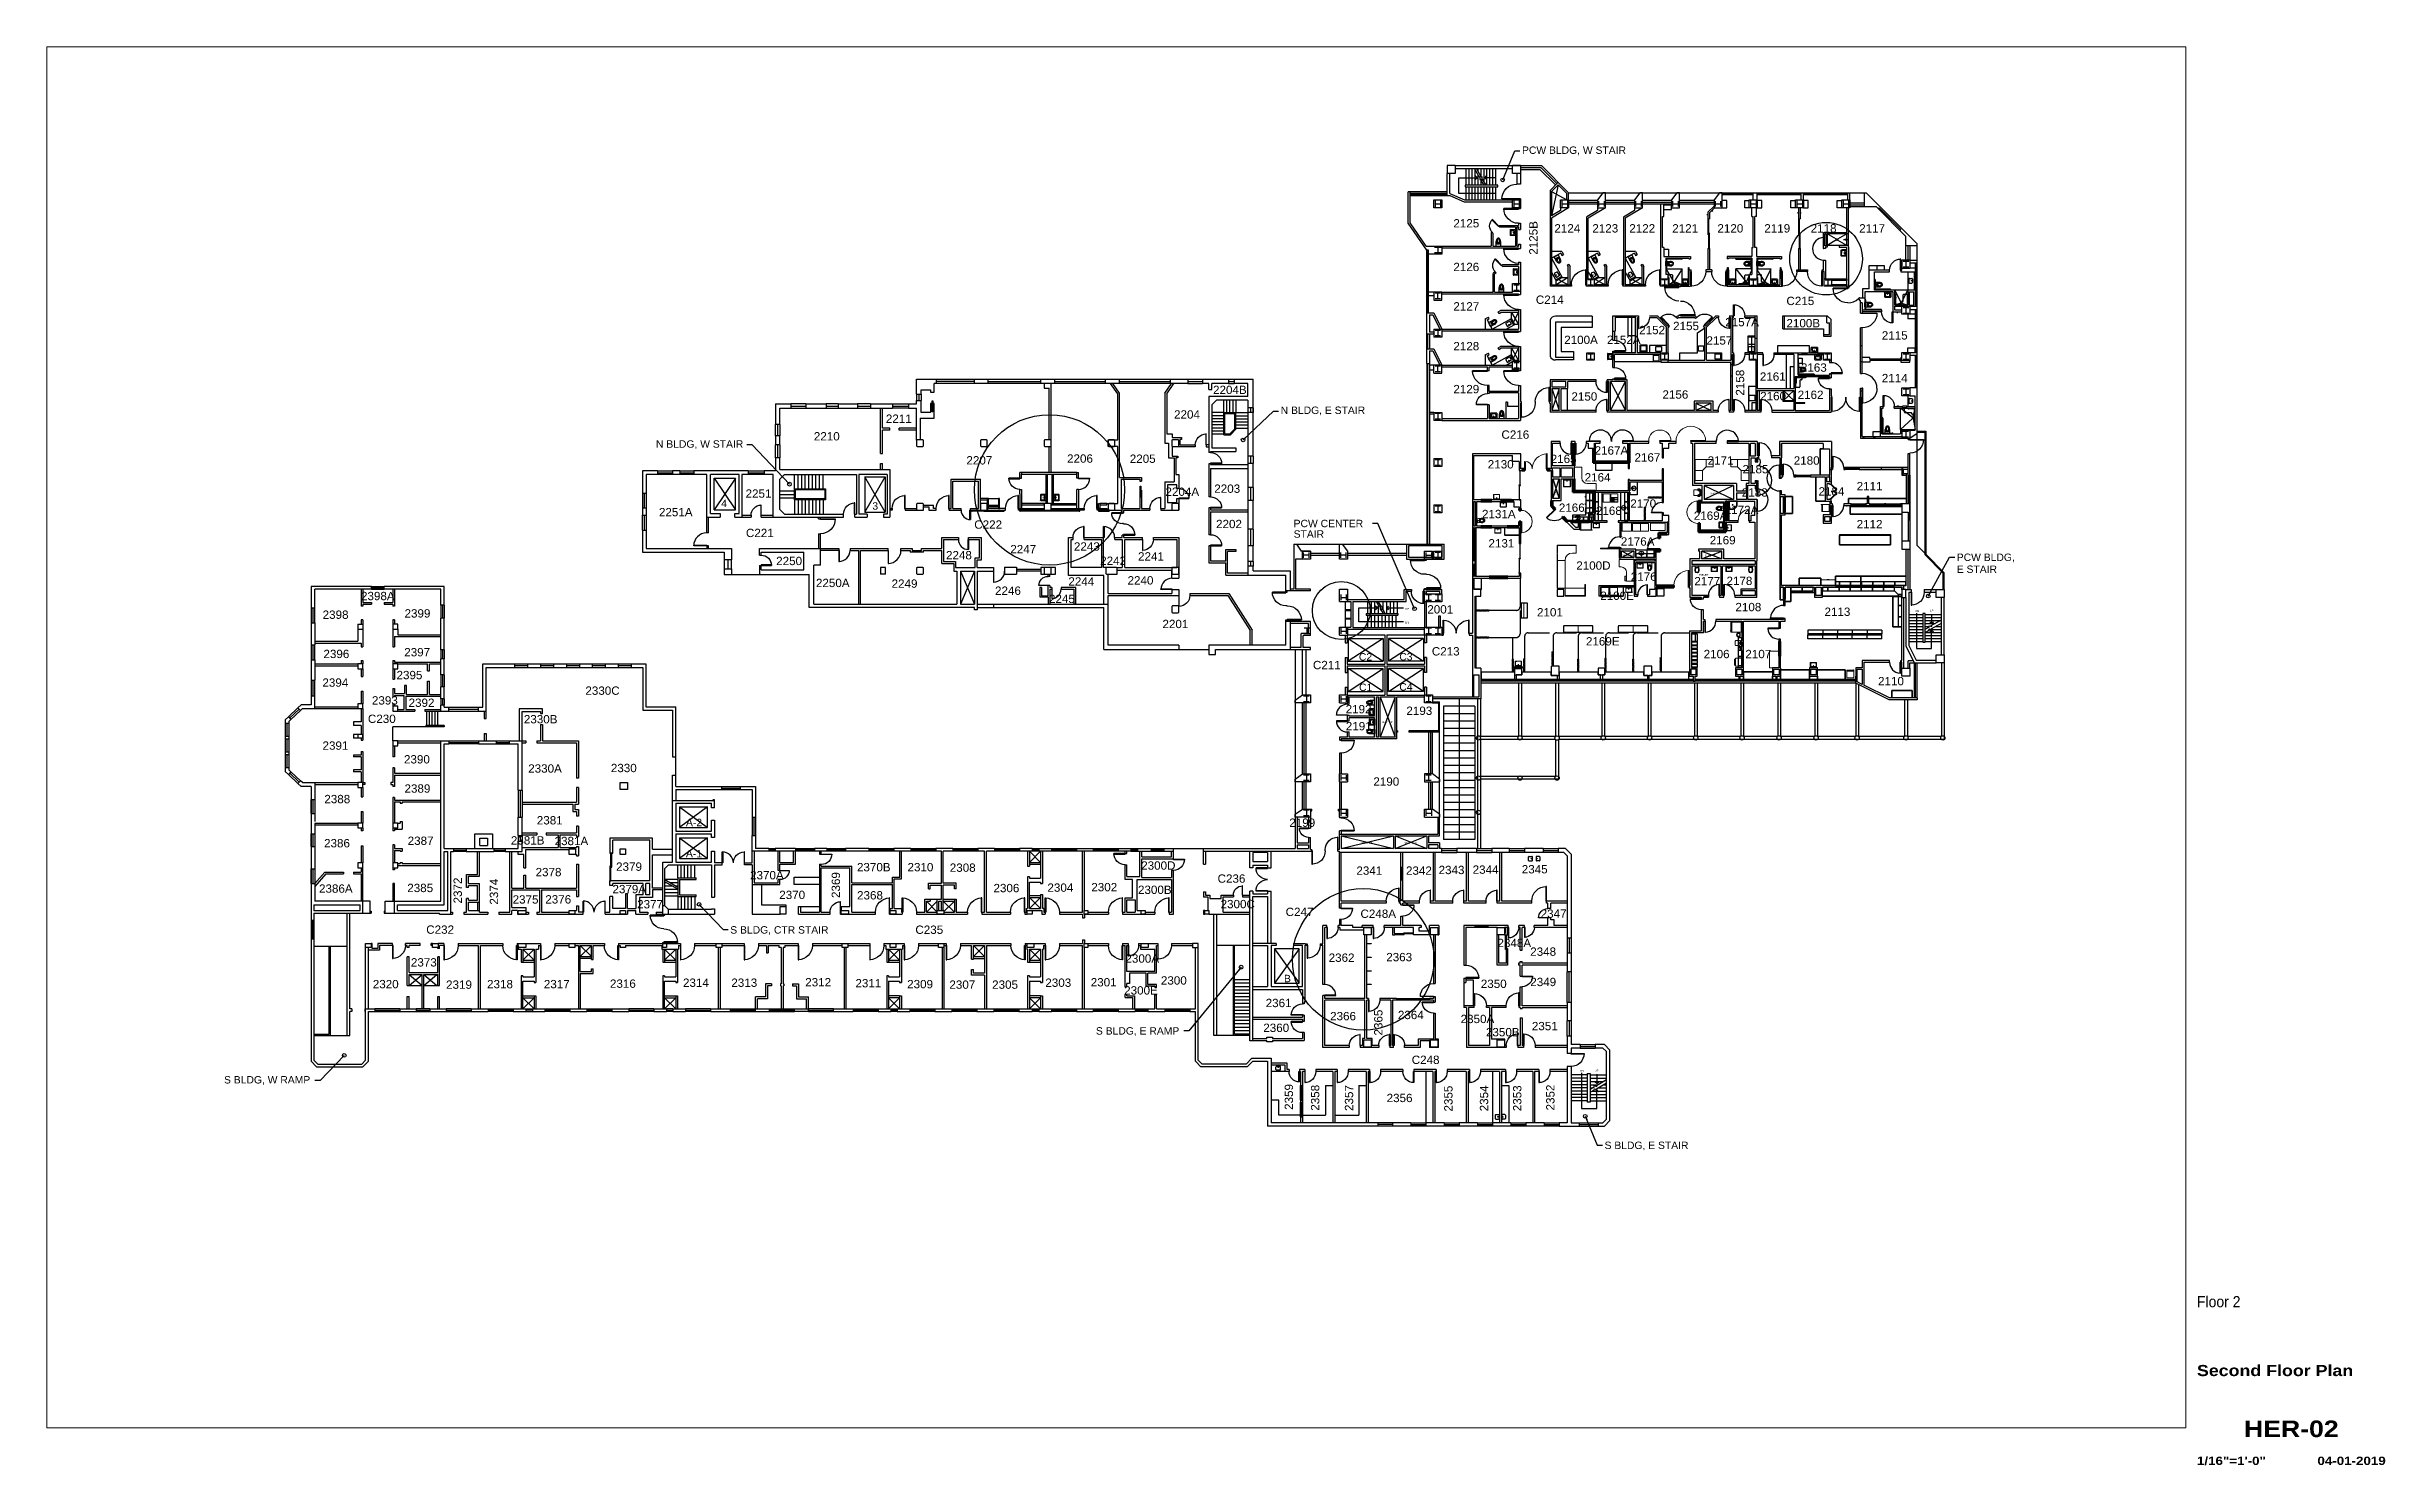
# Paper-space layout '30x42' of a CAD drawing. Header units: inches. Extents: x 1.5 to 41, y 1.4 to 25.3.
# The model-space entities are those that its viewports show. They can reach past a viewport. Long polylines and large blocks are cut down to what shows.
import ezdxf
from ezdxf.enums import TextEntityAlignment as Align

# ---------------------------------------------------------------- set-up
doc = ezdxf.new("R2010")
doc.units = ezdxf.units.IN
doc.header["$LTSCALE"] = 48
doc.header["$MEASUREMENT"] = 0
for name, pattern in [('Dash', [0.25, 0.125, -0.125]), ('Hidden', [0.28125, 0.1875, -0.09375]), ('HIDDEN2', [0.1875, 0.125, -0.0625])]:
    doc.linetypes.add(name, pattern=pattern)
doc.layers.get('0').update_dxf_attribs({"linetype": 'CONTINUOUS'})
doc.layers.get('Defpoints').update_dxf_attribs({"color": 31, "linetype": 'CONTINUOUS'})
for name, color, linetype in [('A-ANNO-RNUM', 4, 'CONTINUOUS'), ('A-ANNO-TEXT', 4, 'CONTINUOUS'), ('A-ANNO-TEXT-IDEN', 4, 'CONTINUOUS'), ('A-CLNG-TRAK', 1, 'HIDDEN2'), ('A-Cols-Exst', 43, 'CONTINUOUS'), ('A-DOOR', 2, 'CONTINUOUS'), ('A-Door-New', 2, 'CONTINUOUS'), ('A-FLOR-CASE', 3, 'CONTINUOUS'), ('A-FLOR-CASE-UPPR', 3, 'HIDDEN2'), ('A-FLOR-EVTR', 2, 'CONTINUOUS'), ('A-FLOR-HRAL', 1, 'CONTINUOUS'), ('A-FLOR-PFIX', 2, 'CONTINUOUS'), ('A-FLOR-STRS', 2, 'CONTINUOUS'), ('A-GLAZ', 2, 'CONTINUOUS'), ('A-GLAZ-SILL', 1, 'CONTINUOUS'), ('A-ROOF-MED', 3, 'CONTINUOUS'), ('A-ROOF-THIN', 1, 'CONTINUOUS'), ('A-SHAFT', 1, 'CONTINUOUS'), ('A-WALL-FULL', 6, 'CONTINUOUS'), ('A-Wall-New', 3, 'CONTINUOUS'), ('S-COLS', 5, 'CONTINUOUS'), ('T-5', 5, 'CONTINUOUS')]:
    doc.layers.add(name, color=color, linetype=linetype)
for name, color, linetype, lineweight in [('A-EQPM', 1, 'CONTINUOUS', 13), ('A-FURN-1', 8, 'CONTINUOUS', 13), ('P-SANR-FIXT', 2, 'CONTINUOUS', 9), ('Q-SPCQ', 91, 'CONTINUOUS', 9), ('Q-SPCQ-HDLN', 91, 'Dash', 9), ('S-COLS-SYMB', 171, 'CONTINUOUS', 30)]:
    doc.layers.add(name, color=color, linetype=linetype, lineweight=lineweight)
doc.styles.add('ARIAL', font='arial.ttf')
doc.styles.add('Arial90', font='arial.ttf', dxfattribs={"width": 0.9})
doc.styles.add('Arial_B', font='arialbd.ttf', dxfattribs={"height": 6.088537})
doc.styles.add('ArialBlack', font='')
doc.styles.get("Standard").update_dxf_attribs({"font": 'SIMPLEX.SHX'})
doc.styles.get('ArialBlack').set_extended_font_data('Arial Black')
doc.dimstyles.new('DIM1-4', dxfattribs={"dimscale": 48, "dimtxt": 0.09375, "dimasz": 0.125, "dimexe": 0.125, "dimexo": 0.09375, "dimgap": 0.046875, "dimtad": 1, "dimdec": 4, "dimzin": 7, "dimdsep": 46, "dimlunit": 4, "dimtxsty": 'Standard', "dimblk": 'TICK', "dimcen": 2.25, "dimdle": 1.5, "dimadec": 0, "dimazin": 0, "dimtfac": 1, "dimtdec": 4, "dimtix": 1, "dimtofl": 0, "dimtmove": 2, "dimatfit": 3, "dimldrblk": 'TICK', "dimfxl": 1, "dimtolj": 1, "dimtzin": 0, "dimarcsym": 0})

psp = doc.layouts.new('30x42')

msp = doc.modelspace()

# ---------------------------------------------------------------- texts
at = {"layer": 'A-ANNO-RNUM', "style": 'ARIAL'}
for s, p in [('2125', (3703.9, 2841.7)), ('2124', (4031.5, 2825.2)), ('2123', (4154.5, 2825.2)), ('2122', (4274.4, 2825.2)), ('2121', (4413.6, 2825.2)), ('2120', (4560.1, 2825.2)), ('2119', (4712.1, 2825.2)), ('2118', (4862.4, 2825.2)), ('2117', (5019.8, 2825.2)), ('2126', (3703.9, 2700.1)), ('2127', (3703.9, 2572.3)), ('C214', (3971.3, 2593.8)), ('C215', (4783.9, 2589.9)), ('2152', (4306.4, 2495.5)), ('2155', (4416.4, 2508.6)), ('2157A', (4585.6, 2521.2)), ('2100B', (4783.9, 2517.7)), ('2115', (5093.1, 2478.1)), ('2128', (3703.9, 2443.2)), ('2100A', (4063.3, 2463.6)), ('2152A', (4201.9, 2463.9)), ('2157', (4524.6, 2461.7)), ('2161', (4697.6, 2344.6)), ('2163', (4830.8, 2373.8)), ('2114', (5093.1, 2339.7)), ('2204B', (2924.7, 2301.5)), ('2129', (3703.9, 2304)), ('2150', (4086.7, 2280.2)), ('2156', (4381.9, 2286.4)), ('2160', (4698.6, 2281.3)), ('2162', (4820.2, 2285.5)), ('2211', (1863.8, 2208.1)), ('2204', (2798.3, 2221.8)), ('2210', (1630.3, 2151)), ('C216', (3859.8, 2156.5)), ('2167A', (4161.9, 2105.1)), ('2207', (2125, 2073.1)), ('2206', (2451.3, 2078.8)), ('2205', (2654.7, 2078.3)), ('2130', (3815.5, 2060.2)), ('2165', (4019.5, 2077.7)), ('2167', (4291.1, 2082.5)), ('2171', (4528.4, 2072.5)), ('2185', (4641.6, 2044.4)), ('2180', (4807.6, 2072.5)), ('2251', (1408.9, 1965.3)), ('2204A', (2770.5, 1971.3)), ('2203', (2928.7, 1981.2)), ('2164', (4129.6, 2017.9)), ('2183', (4639.2, 1968.9)), ('2184', (4888, 1972.4)), ('2111', (5011.5, 1989.4)), ('2251A', (1128, 1905.1)), ('2131A', (3796.7, 1899)), ('2166', (4045.9, 1919.6)), ('2168', (4166.2, 1909.7)), ('2170', (4277.5, 1932.9)), ('2169A', (4483.5, 1893.7)), ('2172A', (4583.8, 1912.3)), ('C221', (1410.1, 1837.7)), ('C222', (2150.5, 1864.8)), ('2243', (2473.5, 1793.7)), ('2202', (2934.5, 1866.6)), ('2131', (3817.7, 1804)), ('2176A', (4246.9, 1809.9)), ('2169', (4535.2, 1814.2)), ('2112', (5011.5, 1866.1)), ('2250', (1508.2, 1746.8)), ('2248', (2058.8, 1765.5)), ('2247', (2267.3, 1785.1)), ('2242', (2558.8, 1747.5)), ('2241', (2681.5, 1761.6)), ('2100D', (4102.4, 1731.9)), ('2250A', (1637.1, 1675.6)), ('2249', (1882.4, 1673.4)), ('2246', (2217.8, 1650.4)), ('2244', (2455.6, 1680.4)), ('2240', (2647.5, 1683.9)), ('2176', (4279.2, 1696)), ('2177', (4485.3, 1681.2)), ('2178', (4589.5, 1682.3)), ('2398', (37.6, 1572.6)), ('2398A', (161.9, 1633.1)), ('2399', (303.1, 1576.8)), ('2245', (2392.7, 1623.8)), ('2001', (3619.4, 1589.9)), ('2101', (3975.1, 1580.5)), ('2100E', (4180.2, 1633.9)), ('2108', (4618.5, 1597.3)), ('2113', (4907.3, 1582.1)), ('2201', (2760.7, 1542.5)), ('2396', (40.2, 1445.4)), ('2397', (302.1, 1450.9)), ('C213', (3634.1, 1453.8)), ('2169E', (4133.8, 1486.2)), ('2106', (4515.6, 1445)), ('2107', (4650.7, 1445)), ('2394', (36.8, 1352.5)), ('2395', (277.2, 1376.8)), ('C211', (3248.5, 1409.3)), ('2110', (5081, 1357.2)), ('2393', (197.4, 1294.7)), ('2392', (316.2, 1287.1)), ('2330C', (889.5, 1326.3)), ('2192', (3354.6, 1266.3)), ('C230', (184.4, 1235)), ('2330B', (690, 1233.7)), ('2191', (3355.2, 1211.1)), ('2193', (3551.6, 1261.1)), ('2391', (37.2, 1148.2)), ('2390', (301.3, 1103.7)), ('2330A', (704.1, 1073.9)), ('2330', (972.1, 1075.5)), ('2388', (43.1, 974.8)), ('2389', (303, 1008.9)), ('2190', (3444.5, 1031.6)), ('2381', (732, 906)), ('2199', (3172, 898.2)), ('2386', (42.2, 831.7)), ('2387', (313.3, 839.6)), ('2381B', (647.9, 840.8)), ('2381A', (789.7, 838.9)), ('2378', (728.1, 738)), ('2379', (989.1, 755.7)), ('2370B', (1770.1, 754)), ('2310', (1934, 754)), ('2308', (2071.1, 752.4)), ('2300D', (2691.7, 759.3)), ('2341', (3389.5, 742.9)), ('2342', (3550.2, 742.9)), ('2343', (3656, 744.9)), ('2344', (3766.5, 746.1)), ('2345', (3925.7, 747.3)), ('2386A', (25.8, 684.6)), ('2385', (312, 686.6)), ('2379A', (977.3, 682.9)), ('2370A', (1423.5, 728)), ('2370', (1518.1, 664.1)), ('2368', (1770.4, 662.8)), ('2306', (2212.8, 686.2)), ('2304', (2387.7, 687.7)), ('2302', (2530, 689.2)), ('2300B', (2681.3, 680.6)), ('C236', (2939.4, 717)), ('2375', (653.6, 649.3)), ('2376', (759.5, 649.6)), ('2377', (1057.3, 633.8)), ('2300C', (2949.2, 634.3)), ('C247', (3160.1, 609)), ('C248A', (3402.7, 603)), ('2347', (3987, 603.4)), ('C232', (373.5, 551.5)), ('C235', (1959.5, 551.2)), ('2348A', (3847, 508.2)), ('2373', (323.7, 445.4)), ('2300A', (2640.6, 457.8)), ('2362', (3299.6, 460.5)), ('2363', (3486.3, 462.4)), ('2348', (3953.1, 480.1)), ('2320', (200.2, 374.8)), ('2319', (437.8, 373.2)), ('2318', (570.7, 374.8)), ('2317', (754.8, 374.8)), ('2316', (969.1, 376.3)), ('2314', (1206, 379.4)), ('2313', (1362.8, 379.4)), ('2312', (1602.3, 380.9)), ('2311', (1765.1, 377.8)), ('2309', (1932.8, 374.8)), ('2307', (2069.8, 373.2)), ('2305', (2208.4, 373.2)), ('2303', (2380.9, 379.4)), ('2301', (2528.1, 380.9)), ('2300E', (2636.5, 354.4)), ('2300', (2755.6, 386.7)), ('2350', (3792.9, 375.8)), ('2349', (3953.3, 381.8)), ('2361', (3095.4, 313.6)), ('2360', (3087.6, 233.1)), ('2366', (3304.3, 271)), ('2364', (3524, 274.8)), ('2350A', (3727.5, 261.9)), ('2350B', (3809.6, 219)), ('2351', (3958.5, 238.7)), ('C248', (3568.9, 129.4)), ('2356', (3487.6, 5.7))]:
    msp.add_text(s, height=27, dxfattribs=at).set_placement(p)
for s, p in [('2125B', (3976.8, 2753.2)), ('2158', (4646.9, 2296.4)), ('2372', (489, 649.8)), ('2374', (606.5, 646)), ('2369', (1715.1, 667.5)), ('2365', (3474, 221.7)), ('2359', (3184, -19.5)), ('2358', (3269.3, -22.2)), ('2357', (3379.1, -23)), ('2355', (3701.2, -24.8)), ('2354', (3816.8, -24.1)), ('2353', (3924.5, -23.8)), ('2352', (4031.8, -21.4))]:
    msp.add_text(s, height=27, rotation=90, dxfattribs=at).set_placement(p)
at = {"layer": 'A-ANNO-RNUM', "insert": (4515.4, 1718.3), "char_height": 6.09, "width": 35.136, "attachment_point": 2, "line_spacing_factor": 0.938532, "style": 'Arial_B'}
msp.add_mtext('TOILET', dxfattribs=at)
at = {"layer": 'A-ANNO-TEXT', "style": 'ARIAL'}
msp.add_text('SHAFT 3', height=6, rotation=90, dxfattribs=at).set_placement((4039.1, 1974.1))
for s, p in [('SHAFT 2', (4537.9, 1976)), ('SHAFT 4', (4252.1, 1776.1)), ('SHAFT 5', (4519.7, 1774.5)), ('UP', (3547.7, 1602)), ('DN', (5200.7, 1595)), ('UP', (5248.7, 1596)), ('DN', (3547.7, 1557)), ('SHAFT B', (3471.6, 1234.4)), ('SHAFT 9', (3406, 842.9)), ('SHAFT 10', (3545.1, 842.9)), ('DN', (4115.1, 104)), ('UP', (4163.1, 105))]:
    msp.add_text(s, height=6, dxfattribs=at).set_placement(p)
at = {"layer": 'A-ANNO-TEXT-IDEN', "style": 'ARIAL'}
for s, p in [('PCW BLDG, W STAIR', (3926.5, 3080.2)), ('N BLDG, E STAIR', (3144, 2236.9)), ('N BLDG, W STAIR', (1118.4, 2127.5)), ('4', (1330, 1934.9)), ('3', (1820, 1926.5)), ('STAIR', (3186, 1835.6)), ('PCW CENTER', (3186, 1869.8)), ('PCW BLDG,', (5336.2, 1760.2)), ('E STAIR', (5336.2, 1721.5)), ('C2', (3397.6, 1437.3)), ('C3', (3528.6, 1437.9)), ('C1', (3398.1, 1338.7)), ('C4', (3528.6, 1340)), ('A-2', (1215.7, 900.3)), ('A-1', (1215.6, 799.4)), ('S BLDG, CTR STAIR', (1359.3, 552.1)), ('B', (3154.8, 394.4)), ('S BLDG, E RAMP', (2545, 224.6)), ('S BLDG, W RAMP', (-282.1, 66.1)), ('S BLDG, E STAIR', (4194.2, -146.3))]:
    msp.add_text(s, height=24, dxfattribs=at).set_placement(p)
at = {"layer": 'A-FLOR-PFIX'}
for p in [(4424.5, 2657.8), (4712.5, 2657.8)]:
    msp.add_attdef('X', text='-', height=0.801, rotation=180, dxfattribs=at).set_placement(p, align=Align.MIDDLE)
at = {"layer": 'A-FLOR-PFIX', "oblique": -180, "text_generation_flag": 4}
msp.add_attdef('X', text='-', height=0.801, dxfattribs=at).set_placement((4640.5, 2657.8), align=Align.MIDDLE)
for rotation, p in [(270, (5137.3, 2614)), (180, (4836.5, 2356.2))]:
    msp.add_attdef('X', text='-', height=0.801, rotation=rotation, dxfattribs=at).set_placement(p, align=Align.MIDDLE)

# ---------------------------------------------------------------- blocks, each defined once
blk = doc.blocks.new('sheettext_30x42_base')
at = {"style": 'Arial90', "width": 0.9}
blk.add_attdef('FLOOR', text='', height=0.188, dxfattribs=at).set_placement((0, 3.227), align=Align.TOP_LEFT)
at = {"color": 8, "style": 'ArialBlack'}
for tag, p, height in [('TITLE_1', (0, 2.195), 0.188), ('TITLE_2', (0, 1.876), 0.188), ('SCALE', (0, 0.375), 0.141)]:
    blk.add_attdef(tag, p, '', height=height, dxfattribs=at)
blk.add_attdef('DWG#', text='', height=0.281, dxfattribs=at).set_placement((1.594, 1.126), align=Align.TOP_CENTER)
blk.add_attdef('DATE', text='', height=0.141, dxfattribs=at).set_placement((3.188, 0.375), align=Align.RIGHT)
blk = doc.blocks.new('*U192')
for p, q in [((0, 0), (0, 0)), ((36, 0), (36, 0))]:
    blk.add_line(p, q)
blk.add_lwpolyline([(0, 0), (0, -36), (1.75, -36), (1.75, 0)], close=True)
blk.add_arc((0, 0), 36, 270, 0)
blk = doc.blocks.new('*U193')
for p, q in [((0, 0), (0, 0)), ((-48, 0), (-48, 0))]:
    blk.add_line(p, q)
blk.add_lwpolyline([(0, 0), (0, -48), (-1.75, -48), (-1.75, 0)], close=True)
blk.add_arc((0, 0), 48, 180, 270)
blk = doc.blocks.new('*U164')
for p, q in [((0, 0), (0, 0)), ((48, 0), (48, 0))]:
    blk.add_line(p, q)
blk.add_lwpolyline([(0, 0), (0, -48), (1.75, -48), (1.75, 0)], close=True)
blk.add_arc((0, 0), 48, 270, 0)
blk = doc.blocks.new('*U194')
for p, q in [((0, 0), (0, 0)), ((-30, 0), (-30, 0))]:
    blk.add_line(p, q)
blk.add_lwpolyline([(0, 0), (0, -30), (-1.75, -30), (-1.75, 0)], close=True)
blk.add_arc((0, 0), 30, 180, 270)
blk = doc.blocks.new('*U151')
for p, q in [((0, 0), (0, 0)), ((-46, 0), (-46, 0))]:
    blk.add_line(p, q)
blk.add_lwpolyline([(0, 0), (0, -46), (-1.75, -46), (-1.75, 0)], close=True)
blk.add_arc((0, 0), 46, 180, 270)
blk = doc.blocks.new('*U195')
for p, q in [((0, 0), (0, 0)), ((-48, 0), (-48, 0))]:
    blk.add_line(p, q)
blk.add_lwpolyline([(0, 0), (0, 48), (-1.75, 48), (-1.75, 0)], close=True)
blk.add_arc((0, 0), 48, 90, 180)
blk = doc.blocks.new('*U196')
for p, q in [((0, 0), (0, 0)), ((48, 0), (48, 0))]:
    blk.add_line(p, q)
blk.add_lwpolyline([(0, 0), (0, 48), (1.75, 48), (1.75, 0)], close=True)
blk.add_arc((0, 0), 48, 0, 90)
blk = doc.blocks.new('*U154')
for p, q in [((0, 0), (0, 0)), ((-36, 0), (-36, 0))]:
    blk.add_line(p, q)
blk.add_lwpolyline([(0, 0), (0, -36), (-1.75, -36), (-1.75, 0)], close=True)
blk.add_arc((0, 0), 36, 180, 270)
blk = doc.blocks.new('*U197')
for p, q in [((0, 0), (0, 0)), ((-36, 0), (-36, 0))]:
    blk.add_line(p, q)
blk.add_lwpolyline([(0, 0), (0, 36), (-1.75, 36), (-1.75, 0)], close=True)
blk.add_arc((0, 0), 36, 90, 180)
blk = doc.blocks.new('*U198')
for p, q in [((0, 0), (0, 0)), ((36, 0), (36, 0))]:
    blk.add_line(p, q)
blk.add_lwpolyline([(0, 0), (0, 36), (1.75, 36), (1.75, 0)], close=True)
blk.add_arc((0, 0), 36, 0, 90)
blk = doc.blocks.new('*U199')
for p, q in [((0, 0), (0, 0)), ((36, 0), (36, 0))]:
    blk.add_line(p, q)
blk.add_lwpolyline([(0, 0), (0, -36), (1.75, -36), (1.75, 0)], close=True)
blk.add_arc((0, 0), 36, 270, 0)
blk = doc.blocks.new('*U200')
for p, q in [((0, 0), (0, 0)), ((36, 0), (36, 0))]:
    blk.add_line(p, q)
blk.add_lwpolyline([(0, 0), (0, 36), (1.75, 36), (1.75, 0)], close=True)
blk.add_arc((0, 0), 36, 0, 90)
blk = doc.blocks.new('*U203')
for p, q in [((0, 0), (0, 0)), ((-36, 0), (-36, 0))]:
    blk.add_line(p, q)
blk.add_lwpolyline([(0, 0), (0, 36), (-1.75, 36), (-1.75, 0)], close=True)
blk.add_arc((0, 0), 36, 90, 180)
blk = doc.blocks.new('*U201')
for p, q in [((0, 0), (0, 0)), ((36, 0), (36, 0))]:
    blk.add_line(p, q)
blk.add_lwpolyline([(0, 0), (0, -36), (1.75, -36), (1.75, 0)], close=True)
blk.add_arc((0, 0), 36, 270, 0)
blk = doc.blocks.new('*U149')
for p, q in [((0, 0), (0, 0)), ((46, 0), (46, 0))]:
    blk.add_line(p, q)
blk.add_lwpolyline([(0, 0), (0, 46), (1.75, 46), (1.75, 0)], close=True)
blk.add_arc((0, 0), 46, 0, 90)
blk = doc.blocks.new('*U150')
for p, q in [((0, 0), (0, 0)), ((-46, 0), (-46, 0))]:
    blk.add_line(p, q)
blk.add_lwpolyline([(0, 0), (0, 46), (-1.75, 46), (-1.75, 0)], close=True)
blk.add_arc((0, 0), 46, 90, 180)
blk = doc.blocks.new('*U204')
for p, q in [((0, 0), (0, 0)), ((48, 0), (48, 0))]:
    blk.add_line(p, q)
blk.add_lwpolyline([(0, 0), (0, 48), (1.75, 48), (1.75, 0)], close=True)
blk.add_arc((0, 0), 48, 0, 90)
blk = doc.blocks.new('*U205')
for p, q in [((0, 0), (0, 0)), ((-36, 0), (-36, 0))]:
    blk.add_line(p, q)
blk.add_lwpolyline([(0, 0), (0, -36), (-1.75, -36), (-1.75, 0)], close=True)
blk.add_arc((0, 0), 36, 180, 270)
blk = doc.blocks.new('*U202')
for p, q in [((0, 0), (0, 0)), ((44, 0), (44, 0))]:
    blk.add_line(p, q)
blk.add_lwpolyline([(0, 0), (0, -44), (1.75, -44), (1.75, 0)], close=True)
blk.add_arc((0, 0), 44, 270, 0)
blk = doc.blocks.new('std wall sink')
for p, q in [((3933.3, 2710.8), (3949.8, 2710.8)), ((3949.8, 2690.8), (3933.3, 2690.8)), ((3935.3, 2706.4), (3935.3, 2695.3)), ((3936.9, 2707.9), (3945.2, 2707.4)), ((3936.9, 2693.8), (3945.2, 2694.2)), ((3946.1, 2706.4), (3946.1, 2695.2)), ((3950.3, 2710.3), (3950.3, 2691.3))]:
    blk.add_line(p, q)
for points in [[(3932.8, 2710.4, 0.007949), (3932.5, 2706.2, 0.014949), (3932.4, 2704, 0.000949), (3932.4, 2700.8, 0.000949), (3932.4, 2697.6, 0.014949), (3932.5, 2695.4, 0.007949), (3932.8, 2691.3)], [(3933.3, 2710.8, 0.061553), (3933.2, 2710.8, 0.084107), (3933.1, 2710.8, 0.039062), (3933, 2710.7, 0.039062), (3932.9, 2710.6, 0.084107), (3932.8, 2710.5, 0.061553), (3932.8, 2710.4)], [(3932.8, 2691.3, 0.061553), (3932.8, 2691.1, 0.084107), (3932.9, 2691, 0.039062), (3933, 2691, 0.039062), (3933.1, 2690.9, 0.084107), (3933.2, 2690.8, 0.061553), (3933.3, 2690.8)], [(3936.9, 2707.9, 0.050866), (3936.6, 2707.8, 0.073218), (3936.3, 2707.8, 0.028563), (3936, 2707.6, 0.050866), (3935.8, 2707.4, 0.050866), (3935.7, 2707.3, 0.028563), (3935.5, 2707, 0.073218), (3935.4, 2706.7, 0.050866), (3935.3, 2706.4)], [(3935.3, 2695.3, 0.050866), (3935.4, 2694.9, 0.073218), (3935.5, 2694.7, 0.028563), (3935.7, 2694.4, 0.050866), (3935.8, 2694.2, 0.050866), (3936, 2694.1, 0.028563), (3936.3, 2693.9, 0.073218), (3936.6, 2693.8, 0.050866), (3936.9, 2693.8)], [(3946.1, 2706.4, 0.063221), (3946.1, 2706.7, 0.085725), (3946, 2706.9, 0.040781), (3945.8, 2707.1, 0.040781), (3945.6, 2707.2, 0.085725), (3945.4, 2707.3, 0.063221), (3945.2, 2707.4)], [(3945.2, 2694.2, 0.063221), (3945.4, 2694.3, 0.085725), (3945.6, 2694.4, 0.040781), (3945.8, 2694.6, 0.040781), (3946, 2694.8, 0.085725), (3946.1, 2694.9, 0.063221), (3946.1, 2695.2)], [(3950.3, 2710.3, 0.065543), (3950.3, 2710.5, 0.087946), (3950.3, 2710.6, 0.043207), (3950.2, 2710.7, 0.043207), (3950.1, 2710.8, 0.087946), (3950, 2710.8, 0.065543), (3949.8, 2710.8)], [(3949.8, 2690.8, 0.065543), (3950, 2690.8, 0.087946), (3950.1, 2690.9, 0.043207), (3950.2, 2691, 0.043207), (3950.3, 2691.1, 0.087946), (3950.3, 2691.2, 0.065543), (3950.3, 2691.3)]]:
    blk.add_lwpolyline(points, format="xyb")
blk.add_lwpolyline([(3943.5, 2700.1, 0.043661), (3943.6, 2700.1, 0.043661), (3943.7, 2700.1, 0.043661), (3943.9, 2700.1, 0.043661), (3944, 2700.2, 0.043661), (3944.1, 2700.2, 0.043661), (3944.2, 2700.3, 0.043661), (3944.2, 2700.4, 0.043661), (3944.3, 2700.6, 0.043661), (3944.3, 2700.7, 0.043661), (3944.3, 2700.8, 0.043661), (3944.3, 2700.9, 0.043661), (3944.3, 2701.1, 0.043661), (3944.2, 2701.2, 0.043661), (3944.2, 2701.3, 0.043661), (3944.1, 2701.4, 0.043661), (3944, 2701.5, 0.043661), (3943.9, 2701.5, 0.043661), (3943.7, 2701.6, 0.043661), (3943.6, 2701.6, 0.043661), (3943.5, 2701.6, 0.043661), (3943.3, 2701.5, 0.043661), (3943.2, 2701.5, 0.043661), (3943.1, 2701.4, 0.043661), (3943, 2701.3, 0.043661), (3942.9, 2701.2, 0.043661), (3942.9, 2701.1, 0.043661), (3942.9, 2700.9, 0.043661), (3942.8, 2700.8, 0.043661), (3942.9, 2700.7, 0.043661), (3942.9, 2700.6, 0.043661), (3942.9, 2700.4, 0.043661), (3943, 2700.3, 0.043661), (3943.1, 2700.2, 0.043661), (3943.2, 2700.2, 0.043661), (3943.3, 2700.1, 0.043661)], format="xyb", close=True)
blk = doc.blocks.new('sink')
for p, q in [((3840, -156.5), (3840, -167.5)), ((3842, -154.5), (3850, -154.5)), ((3842, -169.5), (3850, -169.5)), ((3852, -156.5), (3852, -167.5))]:
    blk.add_line(p, q)
blk.add_circle((3849.1, -162), 0.977)
for centre, start, end in [((3842, -156.5), 90, 180), ((3842, -167.5), 180, 270), ((3850, -156.5), 0, 90), ((3850, -167.5), 270, 0)]:
    blk.add_arc(centre, 2, start, end)
blk = doc.blocks.new('wc')
for p, q in [((3852.7, 2512), (3852.7, 2526.9)), ((3856.7, 2512), (3852.7, 2512)), ((3856.3, 2518.7), (3856.3, 2520.3)), ((3863.3, 2518.7), (3856.3, 2518.7)), ((3856.6, 2535.5), (3857.3, 2533.3)), ((3859.7, 2512), (3856.7, 2512)), ((3862.8, 2512), (3859.7, 2512)), ((3862.2, 2533.1), (3862.2, 2533.1)), ((3862.3, 2533.3), (3863, 2535.5)), ((3866.7, 2512), (3862.8, 2512)), ((3863.3, 2535.8), (3863.3, 2535.8)), ((3863.3, 2520.3), (3863.3, 2518.7)), ((3866.7, 2526.9), (3866.7, 2512))]:
    blk.add_line(p, q)
for centre, radius, start, end in [((3869.6, 2526.9), 16.8, 165.07107, 179.99999), ((3865.3, 2528.2), 12.4, 171.73493, 197.14163), ((3864.7, 2528.2), 11.8, 147.23154, 165.07102), ((3862.6, 2527.4), 9.56, 197.14167, 216.67245), ((3861.7, 2530.1), 8.18, 122.76173, 147.23149), ((3860.9, 2526.1), 7.43, 216.67252, 231.86478), ((3856.1, 2535.4), 0.5, 18.24385, 135.67207), ((3865.3, 2528.2), 9.38, 162.85841, 179.99998), ((3865.3, 2528.2), 9.38, 180.00002, 197.14159), ((3862.6, 2529), 6.56, 144.48292, 162.85831), ((3862.6, 2527.4), 6.56, 197.14169, 216.67247), ((3861.7, 2530.1), 6.68, 122.76167, 136.31417), ((3859.7, 2533.1), 4.62, 89.99996, 122.76174), ((3856.8, 2533.1), 0.5, 324.4828, 18.24378), ((3860.9, 2526.1), 4.43, 216.67251, 231.86477), ((3859.7, 2533.1), 3.12, 89.99997, 122.76176), ((3859.8, 2524.9), 2.76, 233.41905, 306.58095), ((3859.7, 2533.1), 4.62, 57.23826, 90.00004), ((3859.7, 2533.1), 3.12, 57.23824, 90.00003), ((3857.8, 2530.1), 6.68, 42.75649, 57.23828), ((3858.7, 2526.1), 4.43, 308.13523, 323.32749), ((3857.8, 2530.1), 8.18, 43.30974, 57.23835), ((3862.7, 2533.1), 0.5, 161.75622, 215.5172), ((3857, 2529), 6.56, 17.14169, 35.51708), ((3857, 2527.4), 6.56, 323.32753, 342.85831), ((3863.5, 2535.4), 0.5, 46.57414, 161.75625), ((3854.3, 2528.2), 9.38, 0.00002, 17.14159), ((3854.3, 2528.2), 9.38, 342.85841, 359.99998), ((3858.7, 2526.1), 7.43, 308.13524, 323.3275), ((3858.7, 2530.3), 7.43, 36.67248, 46.57416), ((3857, 2529), 9.56, 17.14164, 36.67248), ((3857, 2527.4), 9.56, 323.32755, 342.85833), ((3854.3, 2528.2), 12.4, 0, 17.14164), ((3854.3, 2528.2), 12.4, 342.8584, 359.99997), ((3849.9, 2526.9), 16.8, 360, 5.19537)]:
    blk.add_arc(centre, radius, start, end)
blk = doc.blocks.new('*U206')
for p, q in [((0, 0), (0, 0)), ((42, 0), (42, 0))]:
    blk.add_line(p, q)
blk.add_lwpolyline([(0, 0), (0, 42), (1.75, 42), (1.75, 0)], close=True)
blk.add_arc((0, 0), 42, 0, 90)
blk = doc.blocks.new('*U207')
for p, q in [((0, 0), (0, 0)), ((-40, 0), (-40, 0))]:
    blk.add_line(p, q)
blk.add_lwpolyline([(0, 0), (0, 40), (-1.75, 40), (-1.75, 0)], close=True)
blk.add_arc((0, 0), 40, 90, 180)
blk = doc.blocks.new('*U208')
for p, q in [((0, 0), (0, 0)), ((42, 0), (42, 0))]:
    blk.add_line(p, q)
blk.add_lwpolyline([(0, 0), (0, -42), (1.75, -42), (1.75, 0)], close=True)
blk.add_arc((0, 0), 42, 270, 0)
blk = doc.blocks.new('*U153')
for p, q in [((0, 0), (0, 0)), ((-42, 0), (-42, 0))]:
    blk.add_line(p, q)
blk.add_lwpolyline([(0, 0), (0, -42), (-1.75, -42), (-1.75, 0)], close=True)
blk.add_arc((0, 0), 42, 180, 270)
blk = doc.blocks.new('*U160')
for p, q in [((0, 0), (0, 0)), ((-42, 0), (-42, 0))]:
    blk.add_line(p, q)
blk.add_lwpolyline([(0, 0), (0, -42), (-1.75, -42), (-1.75, 0)], close=True)
blk.add_arc((0, 0), 42, 180, 270)
blk = doc.blocks.new('*U209')
for p, q in [((0, 0), (0, 0)), ((-36, 0), (-36, 0))]:
    blk.add_line(p, q)
blk.add_lwpolyline([(0, 0), (0, -36), (-1.75, -36), (-1.75, 0)], close=True)
blk.add_arc((0, 0), 36, 180, 270)
blk = doc.blocks.new('*U210')
for p, q in [((0, 0), (0, 0)), ((-48, 0), (-48, 0))]:
    blk.add_line(p, q)
blk.add_lwpolyline([(0, 0), (0, -48), (-1.75, -48), (-1.75, 0)], close=True)
blk.add_arc((0, 0), 48, 180, 270)
blk = doc.blocks.new('*U180')
for p, q in [((0, 0), (0, 0)), ((-30, 0), (-30, 0))]:
    blk.add_line(p, q)
blk.add_lwpolyline([(0, 0), (0, 30), (-1.75, 30), (-1.75, 0)], close=True)
blk.add_arc((0, 0), 30, 90, 180)
blk = doc.blocks.new('*U181')
for p, q in [((0, 0), (0, 0)), ((36, 0), (36, 0))]:
    blk.add_line(p, q)
blk.add_lwpolyline([(0, 0), (0, 36), (1.75, 36), (1.75, 0)], close=True)
blk.add_arc((0, 0), 36, 0, 90)
blk = doc.blocks.new('*U171')
for p, q in [((0, 0), (0, 0)), ((34, 0), (34, 0))]:
    blk.add_line(p, q)
blk.add_lwpolyline([(0, 0), (0, 34), (1.75, 34), (1.75, 0)], close=True)
blk.add_arc((0, 0), 34, 0, 90)
blk = doc.blocks.new('*U182')
for p, q in [((0, 0), (0, 0)), ((32, 0), (32, 0))]:
    blk.add_line(p, q)
blk.add_lwpolyline([(0, 0), (0, 32), (1.75, 32), (1.75, 0)], close=True)
blk.add_arc((0, 0), 32, 0, 90)
blk = doc.blocks.new('*U188')
for p, q in [((0, 0), (0, 0)), ((-42, 0), (-42, 0))]:
    blk.add_line(p, q)
blk.add_lwpolyline([(0, 0), (0, 42), (-1.75, 42), (-1.75, 0)], close=True)
blk.add_arc((0, 0), 42, 90, 180)
blk = doc.blocks.new('*U166')
for p, q in [((0, 0), (0, 0)), ((36, 0), (36, 0))]:
    blk.add_line(p, q)
blk.add_lwpolyline([(0, 0), (0, 36), (1.75, 36), (1.75, 0)], close=True)
blk.add_arc((0, 0), 36, 0, 90)
blk = doc.blocks.new('*U189')
for p, q in [((0, 0), (0, 0)), ((-36, 0), (-36, 0))]:
    blk.add_line(p, q)
blk.add_lwpolyline([(0, 0), (0, -36), (-1.75, -36), (-1.75, 0)], close=True)
blk.add_arc((0, 0), 36, 180, 270)
blk = doc.blocks.new('*U190')
for p, q in [((0, 0), (0, 0)), ((-36, 0), (-36, 0))]:
    blk.add_line(p, q)
blk.add_lwpolyline([(0, 0), (0, -36), (-1.75, -36), (-1.75, 0)], close=True)
blk.add_arc((0, 0), 36, 180, 270)
blk = doc.blocks.new('*U191')
for p, q in [((0, 0), (0, 0)), ((36, 0), (36, 0))]:
    blk.add_line(p, q)
blk.add_lwpolyline([(0, 0), (0, -36), (1.75, -36), (1.75, 0)], close=True)
blk.add_arc((0, 0), 36, 270, 0)
blk = doc.blocks.new('*U152')
for p, q in [((0, 0), (0, 0)), ((-44, 0), (-44, 0))]:
    blk.add_line(p, q)
blk.add_lwpolyline([(0, 0), (0, -44), (-1.75, -44), (-1.75, 0)], close=True)
blk.add_arc((0, 0), 44, 180, 270)
blk = doc.blocks.new('*U183')
for p, q in [((0, 0), (0, 0)), ((40, 0), (40, 0))]:
    blk.add_line(p, q)
blk.add_lwpolyline([(0, 0), (0, -40), (1.75, -40), (1.75, 0)], close=True)
blk.add_arc((0, 0), 40, 270, 0)
blk = doc.blocks.new('*U184')
for p, q in [((0, 0), (0, 0)), ((-42, 0), (-42, 0))]:
    blk.add_line(p, q)
blk.add_lwpolyline([(0, 0), (0, -42), (-1.75, -42), (-1.75, 0)], close=True)
blk.add_arc((0, 0), 42, 180, 270)
blk = doc.blocks.new('*U185')
for p, q in [((0, 0), (0, 0)), ((-38, 0), (-38, 0))]:
    blk.add_line(p, q)
blk.add_lwpolyline([(0, 0), (0, -38), (-1.75, -38), (-1.75, 0)], close=True)
blk.add_arc((0, 0), 38, 180, 270)
blk = doc.blocks.new('*U186')
for p, q in [((0, 0), (0, 0)), ((38, 0), (38, 0))]:
    blk.add_line(p, q)
blk.add_lwpolyline([(0, 0), (0, -38), (1.75, -38), (1.75, 0)], close=True)
blk.add_arc((0, 0), 38, 270, 0)
blk = doc.blocks.new('*U187')
for p, q in [((0, 0), (0, 0)), ((34, 0), (34, 0))]:
    blk.add_line(p, q)
blk.add_lwpolyline([(0, 0), (0, -34), (1.75, -34), (1.75, 0)], close=True)
blk.add_arc((0, 0), 34, 270, 0)
blk = doc.blocks.new('*U157')
for p, q in [((0, 0), (0, 0)), ((-42, 0), (-42, 0))]:
    blk.add_line(p, q)
blk.add_lwpolyline([(0, 0), (0, -42), (-1.75, -42), (-1.75, 0)], close=True)
blk.add_arc((0, 0), 42, 180, 270)
blk = doc.blocks.new('*U158')
for p, q in [((0, 0), (0, 0)), ((36, 0), (36, 0))]:
    blk.add_line(p, q)
blk.add_lwpolyline([(0, 0), (0, 36), (1.75, 36), (1.75, 0)], close=True)
blk.add_arc((0, 0), 36, 0, 90)
blk = doc.blocks.new('*U159')
for p, q in [((0, 0), (0, 0)), ((-36, 0), (-36, 0))]:
    blk.add_line(p, q)
blk.add_lwpolyline([(0, 0), (0, 36), (-1.75, 36), (-1.75, 0)], close=True)
blk.add_arc((0, 0), 36, 90, 180)
blk = doc.blocks.new('*U161')
for p, q in [((0, 0), (0, 0)), ((-34, 0), (-34, 0))]:
    blk.add_line(p, q)
blk.add_lwpolyline([(0, 0), (0, 34), (-1.75, 34), (-1.75, 0)], close=True)
blk.add_arc((0, 0), 34, 90, 180)
blk = doc.blocks.new('*U162')
for p, q in [((0, 0), (0, 0)), ((42, 0), (42, 0))]:
    blk.add_line(p, q)
blk.add_lwpolyline([(0, 0), (0, -42), (1.75, -42), (1.75, 0)], close=True)
blk.add_arc((0, 0), 42, 270, 0)
blk = doc.blocks.new('*U163')
for p, q in [((0, 0), (0, 0)), ((36, 0), (36, 0))]:
    blk.add_line(p, q)
blk.add_lwpolyline([(0, 0), (0, -36), (1.75, -36), (1.75, 0)], close=True)
blk.add_arc((0, 0), 36, 270, 0)
blk = doc.blocks.new('*U165')
for p, q in [((0, 0), (0, 0)), ((-36, 0), (-36, 0))]:
    blk.add_line(p, q)
blk.add_lwpolyline([(0, 0), (0, 36), (-1.75, 36), (-1.75, 0)], close=True)
blk.add_arc((0, 0), 36, 90, 180)
blk = doc.blocks.new('*U167')
for p, q in [((0, 0), (0, 0)), ((-30, 0), (-30, 0))]:
    blk.add_line(p, q)
blk.add_lwpolyline([(0, 0), (0, -30), (-1.75, -30), (-1.75, 0)], close=True)
blk.add_arc((0, 0), 30, 180, 270)
blk = doc.blocks.new('*U168')
for p, q in [((0, 0), (0, 0)), ((42, 0), (42, 0))]:
    blk.add_line(p, q)
blk.add_lwpolyline([(0, 0), (0, 42), (1.75, 42), (1.75, 0)], close=True)
blk.add_arc((0, 0), 42, 0, 90)
blk = doc.blocks.new('*U169')
for p, q in [((0, 0), (0, 0)), ((44, 0), (44, 0))]:
    blk.add_line(p, q)
blk.add_lwpolyline([(0, 0), (0, 44), (1.75, 44), (1.75, 0)], close=True)
blk.add_arc((0, 0), 44, 0, 90)
blk = doc.blocks.new('*U170')
for p, q in [((0, 0), (0, 0)), ((-46, 0), (-46, 0))]:
    blk.add_line(p, q)
blk.add_lwpolyline([(0, 0), (0, -46), (-1.75, -46), (-1.75, 0)], close=True)
blk.add_arc((0, 0), 46, 180, 270)
blk = doc.blocks.new('*U172')
for p, q in [((0, 0), (0, 0)), ((-46, 0), (-46, 0))]:
    blk.add_line(p, q)
blk.add_lwpolyline([(0, 0), (0, 46), (-1.75, 46), (-1.75, 0)], close=True)
blk.add_arc((0, 0), 46, 90, 180)
blk = doc.blocks.new('*U173')
for p, q in [((0, 0), (0, 0)), ((-46, 0), (-46, 0))]:
    blk.add_line(p, q)
blk.add_lwpolyline([(0, 0), (0, -46), (-1.75, -46), (-1.75, 0)], close=True)
blk.add_arc((0, 0), 46, 180, 270)
blk = doc.blocks.new('*U156')
for p, q in [((0, 0), (0, 0)), ((46, 0), (46, 0))]:
    blk.add_line(p, q)
blk.add_lwpolyline([(0, 0), (0, 46), (1.75, 46), (1.75, 0)], close=True)
blk.add_arc((0, 0), 46, 0, 90)
blk = doc.blocks.new('*U174')
for p, q in [((0, 0), (0, 0)), ((-46, 0), (-46, 0))]:
    blk.add_line(p, q)
blk.add_lwpolyline([(0, 0), (0, 46), (-1.75, 46), (-1.75, 0)], close=True)
blk.add_arc((0, 0), 46, 90, 180)
blk = doc.blocks.new('*U175')
for p, q in [((0, 0), (0, 0)), ((46, 0), (46, 0))]:
    blk.add_line(p, q)
blk.add_lwpolyline([(0, 0), (0, -46), (1.75, -46), (1.75, 0)], close=True)
blk.add_arc((0, 0), 46, 270, 0)
blk = doc.blocks.new('*U176')
for p, q in [((0, 0), (0, 0)), ((-34, 0), (-34, 0))]:
    blk.add_line(p, q)
blk.add_lwpolyline([(0, 0), (0, -34), (-1.75, -34), (-1.75, 0)], close=True)
blk.add_arc((0, 0), 34, 180, 270)
blk = doc.blocks.new('*U177')
for p, q in [((0, 0), (0, 0)), ((36, 0), (36, 0))]:
    blk.add_line(p, q)
blk.add_lwpolyline([(0, 0), (0, 36), (1.75, 36), (1.75, 0)], close=True)
blk.add_arc((0, 0), 36, 0, 90)
blk = doc.blocks.new('*U178')
for p, q in [((0, 0), (0, 0)), ((34, 0), (34, 0))]:
    blk.add_line(p, q)
blk.add_lwpolyline([(0, 0), (0, -34), (1.75, -34), (1.75, 0)], close=True)
blk.add_arc((0, 0), 34, 270, 0)
blk = doc.blocks.new('*U179')
for p, q in [((0, 0), (0, 0)), ((30, 0), (30, 0))]:
    blk.add_line(p, q)
blk.add_lwpolyline([(0, 0), (0, -30), (1.75, -30), (1.75, 0)], close=True)
blk.add_arc((0, 0), 30, 270, 0)
blk = doc.blocks.new('TICK')
at = {"linetype": 'Continuous'}
blk.add_line((0.99, 0), (-0.99, 0), dxfattribs=at)
at = {"color": 11}
blk.add_line((-0.22, -0.22), (0.22, 0.22), dxfattribs=at)
blk = doc.blocks.new('*U155')
for p, q in [((0, 0), (0, 0)), ((36, 0), (36, 0))]:
    blk.add_line(p, q)
blk.add_lwpolyline([(0, 0), (0, -36), (1.75, -36), (1.75, 0)], close=True)
blk.add_arc((0, 0), 36, 270, 0)
blk = doc.blocks.new('CURTAIN1 - CURTAIN-839240-SECOND FLOOR INFUSION PLAN')
at = {"layer": 'Q-SPCQ'}
for p, q in [((1473.1, 259.5), (1470.1, 259.5)), ((1473.1, 259.5), (1470.1, 259.5)), ((1470.1, 259.4), (1473.1, 259.4)), ((1470.1, 259.4), (1473.1, 259.4)), ((1473.1, 258), (1470.1, 258)), ((1470.1, 258), (1473.1, 258)), ((1473.1, 258), (1470.1, 258)), ((1470.1, 258), (1473.1, 258)), ((1473.1, 256.5), (1470.1, 256.5)), ((1473.1, 256.5), (1470.1, 256.5)), ((1470.1, 256.4), (1473.1, 256.4)), ((1470.1, 256.4), (1473.1, 256.4)), ((1473.1, 255), (1470.1, 255)), ((1470.1, 255), (1473.1, 255)), ((1473.1, 255), (1470.1, 255)), ((1470.1, 255), (1473.1, 255)), ((1473.1, 253.5), (1470.1, 253.5)), ((1473.1, 253.5), (1470.1, 253.5)), ((1470.1, 253.4), (1473.1, 253.4)), ((1470.1, 253.4), (1473.1, 253.4)), ((1473.1, 252), (1470.1, 252)), ((1470.1, 252), (1473.1, 252)), ((1473.1, 252), (1470.1, 252)), ((1470.1, 252), (1473.1, 252)), ((1473.1, 250.5), (1470.1, 250.5)), ((1473.1, 250.5), (1470.1, 250.5)), ((1470.1, 250.4), (1473.1, 250.4)), ((1470.1, 250.4), (1473.1, 250.4)), ((1473.1, 249), (1470.1, 249)), ((1470.1, 249), (1473.1, 249)), ((1473.1, 249), (1470.1, 249)), ((1470.1, 249), (1473.1, 249)), ((1473.1, 247.5), (1470.1, 247.5)), ((1473.1, 247.5), (1470.1, 247.5)), ((1470.1, 247.4), (1473.1, 247.4)), ((1470.1, 247.4), (1473.1, 247.4)), ((1473.1, 246), (1470.1, 246)), ((1470.1, 246), (1473.1, 246)), ((1473.1, 246), (1470.1, 246)), ((1470.1, 246), (1473.1, 246)), ((1473.1, 244.5), (1470.1, 244.5)), ((1473.1, 244.5), (1470.1, 244.5)), ((1470.1, 244.4), (1473.1, 244.4)), ((1470.1, 244.4), (1473.1, 244.4)), ((1473.1, 243), (1470.1, 243)), ((1470.1, 243), (1473.1, 243)), ((1473.1, 243), (1470.1, 243)), ((1470.1, 243), (1473.1, 243)), ((1473.1, 241.5), (1470.1, 241.5)), ((1473.1, 241.5), (1470.1, 241.5)), ((1470.1, 241.4), (1473.1, 241.4)), ((1470.1, 241.4), (1473.1, 241.4)), ((1473.1, 240), (1470.1, 240)), ((1470.1, 240), (1473.1, 240)), ((1473.1, 240), (1470.1, 240)), ((1470.1, 240), (1473.1, 240)), ((1473.1, 238.5), (1470.1, 238.5)), ((1473.1, 238.5), (1470.1, 238.5)), ((1470.1, 238.4), (1473.1, 238.4)), ((1470.1, 238.4), (1473.1, 238.4)), ((1473.1, 237), (1470.1, 237)), ((1470.1, 237), (1473.1, 237)), ((1473.1, 237), (1470.1, 237)), ((1470.1, 237), (1473.1, 237)), ((1473.1, 235.5), (1470.1, 235.5)), ((1473.1, 235.5), (1470.1, 235.5)), ((1470.1, 235.4), (1473.1, 235.4)), ((1470.1, 235.4), (1473.1, 235.4)), ((1473.1, 234), (1470.1, 234)), ((1470.1, 234), (1473.1, 234)), ((1473.1, 234), (1470.1, 234)), ((1470.1, 234), (1473.1, 234)), ((1473.1, 232.5), (1470.1, 232.5)), ((1473.1, 232.5), (1470.1, 232.5)), ((1470.1, 232.4), (1473.1, 232.4)), ((1470.1, 232.4), (1473.1, 232.4)), ((1473.1, 231), (1470.1, 231)), ((1470.1, 231), (1473.1, 231)), ((1473.1, 231), (1470.1, 231)), ((1470.1, 231), (1473.1, 231)), ((1473.1, 229.5), (1470.1, 229.5)), ((1473.1, 229.5), (1470.1, 229.5)), ((1470.1, 229.4), (1473.1, 229.4)), ((1470.1, 229.4), (1473.1, 229.4)), ((1473.1, 228), (1470.1, 228)), ((1470.1, 228), (1473.1, 228)), ((1473.1, 228), (1470.1, 228)), ((1470.1, 228), (1473.1, 228)), ((1473.1, 259.4), (1473.1, 259.5)), ((1473.1, 259.4), (1473.1, 259.5)), ((1473.1, 226.5), (1470.1, 226.5)), ((1473.1, 226.5), (1470.1, 226.5)), ((1470.1, 226.4), (1473.1, 226.4)), ((1470.1, 226.4), (1473.1, 226.4)), ((1473.1, 225), (1470.1, 225)), ((1470.1, 225), (1473.1, 225)), ((1473.1, 225), (1470.1, 225)), ((1470.1, 225), (1473.1, 225)), ((1473.1, 223.5), (1470.1, 223.5)), ((1473.1, 223.5), (1470.1, 223.5)), ((1470.1, 223.4), (1473.1, 223.4)), ((1470.1, 223.4), (1473.1, 223.4)), ((1473.1, 222), (1470.1, 222)), ((1470.1, 222), (1473.1, 222)), ((1473.1, 222), (1470.1, 222)), ((1470.1, 222), (1473.1, 222)), ((1473.1, 220.5), (1470.1, 220.5)), ((1473.1, 220.5), (1470.1, 220.5)), ((1470.1, 220.4), (1473.1, 220.4)), ((1470.1, 220.4), (1473.1, 220.4)), ((1473.1, 219), (1470.1, 219)), ((1470.1, 219), (1473.1, 219)), ((1473.1, 219), (1470.1, 219)), ((1470.1, 219), (1473.1, 219)), ((1473.1, 217.5), (1470.1, 217.5)), ((1470.1, 217.5), (1470.1, 217.4)), ((1473.1, 217.5), (1470.1, 217.5)), ((1470.1, 217.5), (1470.1, 217.4)), ((1470.1, 217.4), (1473.1, 217.4)), ((1470.1, 217.4), (1473.1, 217.4))]:
    blk.add_line(p, q, dxfattribs=at)
for centre, radius, start, end in [((1470.1, 258.7), 0.75, 90, 270), ((1470.1, 258.7), 0.75, 90, 270), ((1470.1, 255.7), 0.75, 90, 270), ((1470.1, 255.7), 0.75, 90, 270), ((1470.1, 252.7), 0.75, 90, 270), ((1470.1, 252.7), 0.75, 90, 270), ((1470.1, 249.7), 0.75, 90, 270), ((1470.1, 249.7), 0.75, 90, 270), ((1470.1, 246.7), 0.75, 90, 270), ((1470.1, 246.7), 0.75, 90, 270), ((1470.1, 243.7), 0.75, 90, 270), ((1470.1, 243.7), 0.75, 90, 270), ((1470.1, 240.7), 0.75, 90, 270), ((1470.1, 240.7), 0.75, 90, 270), ((1470.1, 237.7), 0.75, 90, 270), ((1470.1, 237.7), 0.75, 90, 270), ((1470.1, 234.7), 0.75, 90, 270), ((1470.1, 234.7), 0.75, 90, 270), ((1470.1, 231.7), 0.75, 90, 270), ((1470.1, 231.7), 0.75, 90, 270), ((1470.1, 228.7), 0.75, 90, 270), ((1470.1, 228.7), 0.75, 90, 270), ((1470.1, 258.7), 0.719, 90, 270), ((1470.1, 258.7), 0.719, 90, 270), ((1470.1, 255.7), 0.719, 90, 270), ((1470.1, 255.7), 0.719, 90, 270), ((1470.1, 252.7), 0.719, 90, 270), ((1470.1, 252.7), 0.719, 90, 270), ((1470.1, 249.7), 0.719, 90, 270), ((1470.1, 249.7), 0.719, 90, 270), ((1470.1, 246.7), 0.719, 90, 270), ((1470.1, 246.7), 0.719, 90, 270), ((1470.1, 243.7), 0.719, 90, 270), ((1470.1, 243.7), 0.719, 90, 270), ((1470.1, 240.7), 0.719, 90, 270), ((1470.1, 240.7), 0.719, 90, 270), ((1470.1, 237.7), 0.719, 90, 270), ((1470.1, 237.7), 0.719, 90, 270), ((1470.1, 234.7), 0.719, 90, 270), ((1470.1, 234.7), 0.719, 90, 270), ((1470.1, 231.7), 0.719, 90, 270), ((1470.1, 231.7), 0.719, 90, 270), ((1470.1, 228.7), 0.719, 90, 270), ((1470.1, 228.7), 0.719, 90, 270), ((1473.1, 257.2), 0.781, 270, 90), ((1473.1, 257.2), 0.75, 270, 90), ((1473.1, 257.2), 0.781, 270, 90), ((1473.1, 257.2), 0.75, 270, 90), ((1473.1, 254.2), 0.781, 270, 90), ((1473.1, 254.2), 0.75, 270, 90), ((1473.1, 254.2), 0.781, 270, 90), ((1473.1, 254.2), 0.75, 270, 90), ((1473.1, 251.2), 0.781, 270, 90), ((1473.1, 251.2), 0.75, 270, 90), ((1473.1, 251.2), 0.781, 270, 90), ((1473.1, 251.2), 0.75, 270, 90), ((1473.1, 248.2), 0.781, 270, 90), ((1473.1, 248.2), 0.75, 270, 90), ((1473.1, 248.2), 0.781, 270, 90), ((1473.1, 248.2), 0.75, 270, 90), ((1473.1, 245.2), 0.781, 270, 90), ((1473.1, 245.2), 0.75, 270, 90), ((1473.1, 245.2), 0.781, 270, 90), ((1473.1, 245.2), 0.75, 270, 90), ((1473.1, 242.2), 0.781, 270, 90), ((1473.1, 242.2), 0.75, 270, 90), ((1473.1, 242.2), 0.781, 270, 90), ((1473.1, 242.2), 0.75, 270, 90), ((1473.1, 239.2), 0.781, 270, 90), ((1473.1, 239.2), 0.75, 270, 90), ((1473.1, 239.2), 0.781, 270, 90), ((1473.1, 239.2), 0.75, 270, 90), ((1473.1, 236.2), 0.781, 270, 90), ((1473.1, 236.2), 0.75, 270, 90), ((1473.1, 236.2), 0.781, 270, 90), ((1473.1, 236.2), 0.75, 270, 90), ((1473.1, 233.2), 0.781, 270, 90), ((1473.1, 233.2), 0.75, 270, 90), ((1473.1, 233.2), 0.781, 270, 90), ((1473.1, 233.2), 0.75, 270, 90), ((1473.1, 230.2), 0.781, 270, 90), ((1473.1, 230.2), 0.75, 270, 90), ((1473.1, 230.2), 0.781, 270, 90), ((1473.1, 230.2), 0.75, 270, 90), ((1473.1, 227.2), 0.781, 270, 90), ((1473.1, 227.2), 0.75, 270, 90), ((1473.1, 227.2), 0.781, 270, 90), ((1473.1, 227.2), 0.75, 270, 90), ((1470.1, 225.7), 0.75, 90, 270), ((1470.1, 225.7), 0.75, 90, 270), ((1470.1, 222.7), 0.75, 90, 270), ((1470.1, 222.7), 0.75, 90, 270), ((1470.1, 219.7), 0.75, 90, 270), ((1470.1, 219.7), 0.75, 90, 270), ((1470.1, 225.7), 0.719, 90, 270), ((1470.1, 225.7), 0.719, 90, 270), ((1470.1, 222.7), 0.719, 90, 270), ((1470.1, 222.7), 0.719, 90, 270), ((1470.1, 219.7), 0.719, 90, 270), ((1470.1, 219.7), 0.719, 90, 270), ((1473.1, 224.2), 0.781, 270, 90), ((1473.1, 224.2), 0.75, 270, 90), ((1473.1, 224.2), 0.781, 270, 90), ((1473.1, 224.2), 0.75, 270, 90), ((1473.1, 221.2), 0.781, 270, 90), ((1473.1, 221.2), 0.75, 270, 90), ((1473.1, 221.2), 0.781, 270, 90), ((1473.1, 221.2), 0.75, 270, 90), ((1473.1, 218.2), 0.781, 270, 90), ((1473.1, 218.2), 0.75, 270, 90), ((1473.1, 218.2), 0.781, 270, 90), ((1473.1, 218.2), 0.75, 270, 90)]:
    blk.add_arc(centre, radius, start, end, dxfattribs=at)
blk = doc.blocks.new('CURTAIN7 - CURTAIN-841520-SECOND FLOOR INFUSION PLAN')
at = {"layer": 'Q-SPCQ'}
for p, q in [((1473.1, 259.5), (1470.1, 259.5)), ((1470.1, 259.4), (1473.1, 259.4)), ((1473.1, 258), (1470.1, 258)), ((1470.1, 258), (1473.1, 258)), ((1473.1, 256.5), (1470.1, 256.5)), ((1470.1, 256.4), (1473.1, 256.4)), ((1473.1, 255), (1470.1, 255)), ((1470.1, 255), (1473.1, 255)), ((1473.1, 253.5), (1470.1, 253.5)), ((1470.1, 253.4), (1473.1, 253.4)), ((1473.1, 252), (1470.1, 252)), ((1470.1, 252), (1473.1, 252)), ((1473.1, 250.5), (1470.1, 250.5)), ((1470.1, 250.4), (1473.1, 250.4)), ((1473.1, 249), (1470.1, 249)), ((1470.1, 249), (1473.1, 249)), ((1473.1, 247.5), (1470.1, 247.5)), ((1470.1, 247.4), (1473.1, 247.4)), ((1473.1, 246), (1470.1, 246)), ((1470.1, 246), (1473.1, 246)), ((1473.1, 244.5), (1470.1, 244.5)), ((1470.1, 244.4), (1473.1, 244.4)), ((1473.1, 243), (1470.1, 243)), ((1470.1, 243), (1473.1, 243)), ((1473.1, 241.5), (1470.1, 241.5)), ((1470.1, 241.4), (1473.1, 241.4)), ((1473.1, 240), (1470.1, 240)), ((1470.1, 240), (1473.1, 240)), ((1473.1, 238.5), (1470.1, 238.5)), ((1470.1, 238.4), (1473.1, 238.4)), ((1473.1, 237), (1470.1, 237)), ((1470.1, 237), (1473.1, 237)), ((1473.1, 235.5), (1470.1, 235.5)), ((1470.1, 235.4), (1473.1, 235.4)), ((1473.1, 234), (1470.1, 234)), ((1470.1, 234), (1473.1, 234)), ((1473.1, 232.5), (1470.1, 232.5)), ((1470.1, 232.4), (1473.1, 232.4)), ((1473.1, 231), (1470.1, 231)), ((1470.1, 231), (1473.1, 231)), ((1473.1, 229.5), (1470.1, 229.5)), ((1470.1, 229.4), (1473.1, 229.4)), ((1473.1, 228), (1470.1, 228)), ((1470.1, 228), (1473.1, 228)), ((1473.1, 259.4), (1473.1, 259.5)), ((1473.1, 226.5), (1470.1, 226.5)), ((1470.1, 226.4), (1473.1, 226.4)), ((1473.1, 225), (1470.1, 225)), ((1470.1, 225), (1473.1, 225)), ((1473.1, 223.5), (1470.1, 223.5)), ((1470.1, 223.4), (1473.1, 223.4)), ((1473.1, 222), (1470.1, 222)), ((1470.1, 222), (1473.1, 222)), ((1473.1, 220.5), (1470.1, 220.5)), ((1470.1, 220.4), (1473.1, 220.4)), ((1473.1, 219), (1470.1, 219)), ((1470.1, 219), (1473.1, 219)), ((1473.1, 217.5), (1470.1, 217.5)), ((1470.1, 217.5), (1470.1, 217.4)), ((1470.1, 217.4), (1473.1, 217.4))]:
    blk.add_line(p, q, dxfattribs=at)
for centre, radius, start, end in [((1470.1, 258.7), 0.75, 90, 270), ((1470.1, 255.7), 0.75, 90, 270), ((1470.1, 252.7), 0.75, 90, 270), ((1470.1, 249.7), 0.75, 90, 270), ((1470.1, 246.7), 0.75, 90, 270), ((1470.1, 243.7), 0.75, 90, 270), ((1470.1, 240.7), 0.75, 90, 270), ((1470.1, 237.7), 0.75, 90, 270), ((1470.1, 234.7), 0.75, 90, 270), ((1470.1, 231.7), 0.75, 90, 270), ((1470.1, 228.7), 0.75, 90, 270), ((1470.1, 258.7), 0.719, 90, 270), ((1470.1, 255.7), 0.719, 90, 270), ((1470.1, 252.7), 0.719, 90, 270), ((1470.1, 249.7), 0.719, 90, 270), ((1470.1, 246.7), 0.719, 90, 270), ((1470.1, 243.7), 0.719, 90, 270), ((1470.1, 240.7), 0.719, 90, 270), ((1470.1, 237.7), 0.719, 90, 270), ((1470.1, 234.7), 0.719, 90, 270), ((1470.1, 231.7), 0.719, 90, 270), ((1470.1, 228.7), 0.719, 90, 270), ((1473.1, 257.2), 0.781, 270, 90), ((1473.1, 257.2), 0.75, 270, 90), ((1473.1, 254.2), 0.781, 270, 90), ((1473.1, 254.2), 0.75, 270, 90), ((1473.1, 251.2), 0.781, 270, 90), ((1473.1, 251.2), 0.75, 270, 90), ((1473.1, 248.2), 0.781, 270, 90), ((1473.1, 248.2), 0.75, 270, 90), ((1473.1, 245.2), 0.781, 270, 90), ((1473.1, 245.2), 0.75, 270, 90), ((1473.1, 242.2), 0.781, 270, 90), ((1473.1, 242.2), 0.75, 270, 90), ((1473.1, 239.2), 0.781, 270, 90), ((1473.1, 239.2), 0.75, 270, 90), ((1473.1, 236.2), 0.781, 270, 90), ((1473.1, 236.2), 0.75, 270, 90), ((1473.1, 233.2), 0.781, 270, 90), ((1473.1, 233.2), 0.75, 270, 90), ((1473.1, 230.2), 0.781, 270, 90), ((1473.1, 230.2), 0.75, 270, 90), ((1473.1, 227.2), 0.781, 270, 90), ((1473.1, 227.2), 0.75, 270, 90), ((1470.1, 225.7), 0.75, 90, 270), ((1470.1, 222.7), 0.75, 90, 270), ((1470.1, 219.7), 0.75, 90, 270), ((1470.1, 225.7), 0.719, 90, 270), ((1470.1, 222.7), 0.719, 90, 270), ((1470.1, 219.7), 0.719, 90, 270), ((1473.1, 224.2), 0.781, 270, 90), ((1473.1, 224.2), 0.75, 270, 90), ((1473.1, 221.2), 0.781, 270, 90), ((1473.1, 221.2), 0.75, 270, 90), ((1473.1, 218.2), 0.781, 270, 90), ((1473.1, 218.2), 0.75, 270, 90)]:
    blk.add_arc(centre, radius, start, end, dxfattribs=at)
blk = doc.blocks.new('CURTAIN8 - CURTAIN-841769-SECOND FLOOR INFUSION PLAN')
at = {"layer": 'Q-SPCQ'}
for p, q in [((1473.1, 259.5), (1470.1, 259.5)), ((1470.1, 259.4), (1473.1, 259.4)), ((1473.1, 258), (1470.1, 258)), ((1470.1, 258), (1473.1, 258)), ((1473.1, 256.5), (1470.1, 256.5)), ((1470.1, 256.4), (1473.1, 256.4)), ((1473.1, 255), (1470.1, 255)), ((1470.1, 255), (1473.1, 255)), ((1473.1, 253.5), (1470.1, 253.5)), ((1470.1, 253.4), (1473.1, 253.4)), ((1473.1, 252), (1470.1, 252)), ((1470.1, 252), (1473.1, 252)), ((1473.1, 250.5), (1470.1, 250.5)), ((1470.1, 250.4), (1473.1, 250.4)), ((1473.1, 249), (1470.1, 249)), ((1470.1, 249), (1473.1, 249)), ((1473.1, 247.5), (1470.1, 247.5)), ((1470.1, 247.4), (1473.1, 247.4)), ((1473.1, 246), (1470.1, 246)), ((1470.1, 246), (1473.1, 246)), ((1473.1, 244.5), (1470.1, 244.5)), ((1470.1, 244.4), (1473.1, 244.4)), ((1473.1, 243), (1470.1, 243)), ((1470.1, 243), (1473.1, 243)), ((1473.1, 241.5), (1470.1, 241.5)), ((1470.1, 241.4), (1473.1, 241.4)), ((1473.1, 240), (1470.1, 240)), ((1470.1, 240), (1473.1, 240)), ((1473.1, 238.5), (1470.1, 238.5)), ((1470.1, 238.4), (1473.1, 238.4)), ((1473.1, 237), (1470.1, 237)), ((1470.1, 237), (1473.1, 237)), ((1473.1, 235.5), (1470.1, 235.5)), ((1470.1, 235.4), (1473.1, 235.4)), ((1473.1, 234), (1470.1, 234)), ((1470.1, 234), (1473.1, 234)), ((1473.1, 232.5), (1470.1, 232.5)), ((1470.1, 232.4), (1473.1, 232.4)), ((1473.1, 231), (1470.1, 231)), ((1470.1, 231), (1473.1, 231)), ((1473.1, 229.5), (1470.1, 229.5)), ((1470.1, 229.4), (1473.1, 229.4)), ((1473.1, 228), (1470.1, 228)), ((1470.1, 228), (1473.1, 228)), ((1473.1, 259.4), (1473.1, 259.5)), ((1473.1, 226.5), (1470.1, 226.5)), ((1470.1, 226.4), (1473.1, 226.4)), ((1473.1, 225), (1470.1, 225)), ((1470.1, 225), (1473.1, 225)), ((1473.1, 223.5), (1470.1, 223.5)), ((1470.1, 223.4), (1473.1, 223.4)), ((1473.1, 222), (1470.1, 222)), ((1470.1, 222), (1473.1, 222)), ((1473.1, 220.5), (1470.1, 220.5)), ((1470.1, 220.4), (1473.1, 220.4)), ((1473.1, 219), (1470.1, 219)), ((1470.1, 219), (1473.1, 219)), ((1473.1, 217.5), (1470.1, 217.5)), ((1470.1, 217.5), (1470.1, 217.4)), ((1470.1, 217.4), (1473.1, 217.4))]:
    blk.add_line(p, q, dxfattribs=at)
for centre, radius, start, end in [((1470.1, 258.7), 0.75, 90, 270), ((1470.1, 255.7), 0.75, 90, 270), ((1470.1, 252.7), 0.75, 90, 270), ((1470.1, 249.7), 0.75, 90, 270), ((1470.1, 246.7), 0.75, 90, 270), ((1470.1, 243.7), 0.75, 90, 270), ((1470.1, 240.7), 0.75, 90, 270), ((1470.1, 237.7), 0.75, 90, 270), ((1470.1, 234.7), 0.75, 90, 270), ((1470.1, 231.7), 0.75, 90, 270), ((1470.1, 228.7), 0.75, 90, 270), ((1470.1, 258.7), 0.719, 90, 270), ((1470.1, 255.7), 0.719, 90, 270), ((1470.1, 252.7), 0.719, 90, 270), ((1470.1, 249.7), 0.719, 90, 270), ((1470.1, 246.7), 0.719, 90, 270), ((1470.1, 243.7), 0.719, 90, 270), ((1470.1, 240.7), 0.719, 90, 270), ((1470.1, 237.7), 0.719, 90, 270), ((1470.1, 234.7), 0.719, 90, 270), ((1470.1, 231.7), 0.719, 90, 270), ((1470.1, 228.7), 0.719, 90, 270), ((1473.1, 257.2), 0.781, 270, 90), ((1473.1, 257.2), 0.75, 270, 90), ((1473.1, 254.2), 0.781, 270, 90), ((1473.1, 254.2), 0.75, 270, 90), ((1473.1, 251.2), 0.781, 270, 90), ((1473.1, 251.2), 0.75, 270, 90), ((1473.1, 248.2), 0.781, 270, 90), ((1473.1, 248.2), 0.75, 270, 90), ((1473.1, 245.2), 0.781, 270, 90), ((1473.1, 245.2), 0.75, 270, 90), ((1473.1, 242.2), 0.781, 270, 90), ((1473.1, 242.2), 0.75, 270, 90), ((1473.1, 239.2), 0.781, 270, 90), ((1473.1, 239.2), 0.75, 270, 90), ((1473.1, 236.2), 0.781, 270, 90), ((1473.1, 236.2), 0.75, 270, 90), ((1473.1, 233.2), 0.781, 270, 90), ((1473.1, 233.2), 0.75, 270, 90), ((1473.1, 230.2), 0.781, 270, 90), ((1473.1, 230.2), 0.75, 270, 90), ((1473.1, 227.2), 0.781, 270, 90), ((1473.1, 227.2), 0.75, 270, 90), ((1470.1, 225.7), 0.75, 90, 270), ((1470.1, 222.7), 0.75, 90, 270), ((1470.1, 219.7), 0.75, 90, 270), ((1470.1, 225.7), 0.719, 90, 270), ((1470.1, 222.7), 0.719, 90, 270), ((1470.1, 219.7), 0.719, 90, 270), ((1473.1, 224.2), 0.781, 270, 90), ((1473.1, 224.2), 0.75, 270, 90), ((1473.1, 221.2), 0.781, 270, 90), ((1473.1, 221.2), 0.75, 270, 90), ((1473.1, 218.2), 0.781, 270, 90), ((1473.1, 218.2), 0.75, 270, 90)]:
    blk.add_arc(centre, radius, start, end, dxfattribs=at)
blk = doc.blocks.new('CURTAIN10 - CURTAIN-842269-SECOND FLOOR INFUSION PLAN')
at = {"layer": 'Q-SPCQ'}
for p, q in [((1473.1, 259.5), (1470.1, 259.5)), ((1470.1, 259.4), (1473.1, 259.4)), ((1473.1, 258), (1470.1, 258)), ((1470.1, 258), (1473.1, 258)), ((1473.1, 256.5), (1470.1, 256.5)), ((1470.1, 256.4), (1473.1, 256.4)), ((1473.1, 255), (1470.1, 255)), ((1470.1, 255), (1473.1, 255)), ((1473.1, 253.5), (1470.1, 253.5)), ((1470.1, 253.4), (1473.1, 253.4)), ((1473.1, 252), (1470.1, 252)), ((1470.1, 252), (1473.1, 252)), ((1473.1, 250.5), (1470.1, 250.5)), ((1470.1, 250.4), (1473.1, 250.4)), ((1473.1, 249), (1470.1, 249)), ((1470.1, 249), (1473.1, 249)), ((1473.1, 247.5), (1470.1, 247.5)), ((1470.1, 247.4), (1473.1, 247.4)), ((1473.1, 246), (1470.1, 246)), ((1470.1, 246), (1473.1, 246)), ((1473.1, 244.5), (1470.1, 244.5)), ((1470.1, 244.4), (1473.1, 244.4)), ((1473.1, 243), (1470.1, 243)), ((1470.1, 243), (1473.1, 243)), ((1473.1, 241.5), (1470.1, 241.5)), ((1470.1, 241.4), (1473.1, 241.4)), ((1473.1, 240), (1470.1, 240)), ((1470.1, 240), (1473.1, 240)), ((1473.1, 238.5), (1470.1, 238.5)), ((1470.1, 238.4), (1473.1, 238.4)), ((1473.1, 237), (1470.1, 237)), ((1470.1, 237), (1473.1, 237)), ((1473.1, 235.5), (1470.1, 235.5)), ((1470.1, 235.4), (1473.1, 235.4)), ((1473.1, 234), (1470.1, 234)), ((1470.1, 234), (1473.1, 234)), ((1473.1, 232.5), (1470.1, 232.5)), ((1470.1, 232.4), (1473.1, 232.4)), ((1473.1, 231), (1470.1, 231)), ((1470.1, 231), (1473.1, 231)), ((1473.1, 229.5), (1470.1, 229.5)), ((1470.1, 229.4), (1473.1, 229.4)), ((1473.1, 228), (1470.1, 228)), ((1470.1, 228), (1473.1, 228)), ((1473.1, 259.4), (1473.1, 259.5)), ((1473.1, 226.5), (1470.1, 226.5)), ((1470.1, 226.4), (1473.1, 226.4)), ((1473.1, 225), (1470.1, 225)), ((1470.1, 225), (1473.1, 225)), ((1473.1, 223.5), (1470.1, 223.5)), ((1470.1, 223.4), (1473.1, 223.4)), ((1473.1, 222), (1470.1, 222)), ((1470.1, 222), (1473.1, 222)), ((1473.1, 220.5), (1470.1, 220.5)), ((1470.1, 220.4), (1473.1, 220.4)), ((1473.1, 219), (1470.1, 219)), ((1470.1, 219), (1473.1, 219)), ((1473.1, 217.5), (1470.1, 217.5)), ((1470.1, 217.5), (1470.1, 217.4)), ((1470.1, 217.4), (1473.1, 217.4))]:
    blk.add_line(p, q, dxfattribs=at)
for centre, radius, start, end in [((1470.1, 258.7), 0.75, 90, 270), ((1470.1, 255.7), 0.75, 90, 270), ((1470.1, 252.7), 0.75, 90, 270), ((1470.1, 249.7), 0.75, 90, 270), ((1470.1, 246.7), 0.75, 90, 270), ((1470.1, 243.7), 0.75, 90, 270), ((1470.1, 240.7), 0.75, 90, 270), ((1470.1, 237.7), 0.75, 90, 270), ((1470.1, 234.7), 0.75, 90, 270), ((1470.1, 231.7), 0.75, 90, 270), ((1470.1, 228.7), 0.75, 90, 270), ((1470.1, 258.7), 0.719, 90, 270), ((1470.1, 255.7), 0.719, 90, 270), ((1470.1, 252.7), 0.719, 90, 270), ((1470.1, 249.7), 0.719, 90, 270), ((1470.1, 246.7), 0.719, 90, 270), ((1470.1, 243.7), 0.719, 90, 270), ((1470.1, 240.7), 0.719, 90, 270), ((1470.1, 237.7), 0.719, 90, 270), ((1470.1, 234.7), 0.719, 90, 270), ((1470.1, 231.7), 0.719, 90, 270), ((1470.1, 228.7), 0.719, 90, 270), ((1473.1, 257.2), 0.781, 270, 90), ((1473.1, 257.2), 0.75, 270, 90), ((1473.1, 254.2), 0.781, 270, 90), ((1473.1, 254.2), 0.75, 270, 90), ((1473.1, 251.2), 0.781, 270, 90), ((1473.1, 251.2), 0.75, 270, 90), ((1473.1, 248.2), 0.781, 270, 90), ((1473.1, 248.2), 0.75, 270, 90), ((1473.1, 245.2), 0.781, 270, 90), ((1473.1, 245.2), 0.75, 270, 90), ((1473.1, 242.2), 0.781, 270, 90), ((1473.1, 242.2), 0.75, 270, 90), ((1473.1, 239.2), 0.781, 270, 90), ((1473.1, 239.2), 0.75, 270, 90), ((1473.1, 236.2), 0.781, 270, 90), ((1473.1, 236.2), 0.75, 270, 90), ((1473.1, 233.2), 0.781, 270, 90), ((1473.1, 233.2), 0.75, 270, 90), ((1473.1, 230.2), 0.781, 270, 90), ((1473.1, 230.2), 0.75, 270, 90), ((1473.1, 227.2), 0.781, 270, 90), ((1473.1, 227.2), 0.75, 270, 90), ((1470.1, 225.7), 0.75, 90, 270), ((1470.1, 222.7), 0.75, 90, 270), ((1470.1, 219.7), 0.75, 90, 270), ((1470.1, 225.7), 0.719, 90, 270), ((1470.1, 222.7), 0.719, 90, 270), ((1470.1, 219.7), 0.719, 90, 270), ((1473.1, 224.2), 0.781, 270, 90), ((1473.1, 224.2), 0.75, 270, 90), ((1473.1, 221.2), 0.781, 270, 90), ((1473.1, 221.2), 0.75, 270, 90), ((1473.1, 218.2), 0.781, 270, 90), ((1473.1, 218.2), 0.75, 270, 90)]:
    blk.add_arc(centre, radius, start, end, dxfattribs=at)
blk = doc.blocks.new('RA Door-Sngl Flsh - 3_-0_ x 7_-0_ NRS-879238-FIRE LIFE SAFETY PLAN- 2ND FLOOR')
at = {"layer": 'A-DOOR'}
for p, q in [((16, 38.625), (16, 2.625)), ((18, 38.625), (16, 38.625)), ((16, 2.625), (18, 2.625)), ((18, 2.625), (18, 38.625))]:
    blk.add_line(p, q, dxfattribs=at)
blk.add_arc((18, 2.625), 36.056, 93.1798301, 180, dxfattribs=at)
blk = doc.blocks.new('RA Door-Sngl Flsh - 3_-0_ x 7_-0_-674660-FIRE LIFE SAFETY PLAN- 2ND FLOOR')
at = {"layer": 'A-DOOR'}
for p, q in [((16, 38.625), (16, 2.625)), ((18, 38.625), (16, 38.625)), ((16, 2.625), (18, 2.625)), ((18, 2.625), (18, 38.625))]:
    blk.add_line(p, q, dxfattribs=at)
blk.add_arc((18, 2.625), 36.056, 93.1798301, 180, dxfattribs=at)
blk = doc.blocks.new('RA Door-Sngl Flsh - 3_-6_ x 7_-0_ NRS-737986-FIRE LIFE SAFETY PLAN- 2ND FLOOR')
at = {"layer": 'A-DOOR'}
for p, q in [((19, -2.625), (21, -2.625)), ((19, -44.625), (19, -2.625)), ((21, -44.625), (19, -44.625)), ((21, -2.625), (21, -44.625))]:
    blk.add_line(p, q, dxfattribs=at)
blk.add_arc((21, -2.625), 42.048, 180, 267.273689, dxfattribs=at)
blk = doc.blocks.new('RA Door-Sngl Flsh - 3_-0_ x 7_-0_-737621-FIRE LIFE SAFETY PLAN- 2ND FLOOR')
at = {"layer": 'A-DOOR'}
for p, q in [((16, 38.625), (16, 2.625)), ((18, 38.625), (16, 38.625)), ((16, 2.625), (18, 2.625)), ((18, 2.625), (18, 38.625))]:
    blk.add_line(p, q, dxfattribs=at)
blk.add_arc((18, 2.625), 36.056, 93.1798301, 180, dxfattribs=at)
blk = doc.blocks.new('RA Door-Dble Flush-Dble Act - 4_-0_ x 7_-0_-737785-FIRE LIFE SAFETY PLAN- 2ND FLOOR')
at = {"layer": 'A-DOOR'}
for p, q in [((-22.6, -1.1), (-24, -2.5)), ((-24, -2.5), (-7, -19.5)), ((-5.6, -18.1), (-22.6, -1.1)), ((-7, -19.5), (-5.6, -18.1)), ((5.6, -18.1), (22.6, -1.1)), ((24, -2.5), (7, -19.5)), ((9.1, -14.5), (22.6, -1.1))]:
    blk.add_line(p, q, dxfattribs=at)
for centre, start, end in [((-24, -2.5), 319.85313, 0), ((24, -2.5), 180, 225)]:
    blk.add_arc(centre, 24, start, end, dxfattribs=at)
blk = doc.blocks.new('RA Door-Sngl Flsh - 3_-0_ x 7_-0_-313218-FIRE LIFE SAFETY PLAN- 2ND FLOOR')
at = {"layer": 'A-DOOR'}
for p, q in [((16, -2.625), (18, -2.625)), ((16, -38.625), (16, -2.625)), ((18, -38.625), (16, -38.625)), ((18, -2.625), (18, -38.625))]:
    blk.add_line(p, q, dxfattribs=at)
blk.add_arc((18, -2.625), 36.056, 180, 266.8201699, dxfattribs=at)
blk = doc.blocks.new('RA Door-Sngl Flsh - 3_-6_ x 7_-0_ NRS-737608-FIRE LIFE SAFETY PLAN- 2ND FLOOR')
at = {"layer": 'A-DOOR'}
for p, q in [((21, 4.625), (21, 2.625)), ((63, 4.625), (21, 4.625)), ((21, 2.625), (63, 2.625)), ((63, 2.625), (63, 4.625))]:
    blk.add_line(p, q, dxfattribs=at)
blk.add_arc((21, 2.625), 42.048, 2.726311, 180, dxfattribs=at)
blk = doc.blocks.new('REFRIGERATOR 17 CU FT - 32_5_ x 32_75_ 22 cu_ft_58H-830971-FIRE LIFE SAFETY PLAN- 2ND FLOOR')
at = {"layer": 'A-EQPM'}
for p, q in [((11.5, 11.4), (-11.5, 11.4)), ((-11.5, 11.4), (-11.5, -12.6)), ((-11.5, -10.3), (-11.5, 11.4)), ((-11.5, 11.4), (11.5, 11.4)), ((11.5, -12.6), (11.5, 11.4)), ((11.5, 11.4), (11.5, -10.3)), ((11.5, -10.3), (-11.5, -10.3)), ((-11.5, -12.6), (-11.5, -10.6)), ((11.5, -10.6), (-11.5, -10.6)), ((-11.5, -12.6), (11.5, -12.6)), ((-11.5, -14.6), (-11.5, -12.6)), ((-11.5, -12.6), (11.5, -12.6)), ((-11.5, -14.6), (-10, -14.6)), ((-10, -12.6), (-10, -14.6)), ((11.5, -10.6), (11.5, -12.6))]:
    blk.add_line(p, q, dxfattribs=at)
blk = doc.blocks.new('Instance - Fixed - 24_ x 48_--916887-FIRE LIFE SAFETY PLAN- 2ND FLOOR')
at = {"layer": 'A-GLAZ'}
for p, q in [((-24.25, 2.625), (-25.5, 2.625)), ((-24.25, 2.625), (-24.25, -0.125)), ((21.25, 2.625), (22.5, 2.625)), ((21.25, -0.125), (21.25, 2.625)), ((-25.5, -2.625), (-24.75, -2.625)), ((-24.75, -0.125), (-23, -0.125)), ((-24.75, -1.875), (-24.75, -0.125)), ((-24.75, -0.125), (-24.25, -0.125)), ((-24.75, -0.125), (-24.75, -2.625)), ((-24.75, -1.875), (-23, -1.875)), ((-23, -1.875), (-23, -0.125)), ((-23, -1), (20, -1)), ((20, -1.875), (20, -0.125)), ((21.75, -0.125), (20, -0.125)), ((21.75, -1.875), (20, -1.875)), ((21.25, -0.125), (21.75, -0.125)), ((21.75, -1.875), (21.75, -0.125)), ((21.75, -0.125), (21.75, -2.625)), ((22.5, -2.625), (21.75, -2.625))]:
    blk.add_line(p, q, dxfattribs=at)
blk = doc.blocks.new('Instance - Fixed - 24_ x 48_-interior-917350-FIRE LIFE SAFETY PLAN- 2ND FLOOR')
at = {"layer": 'A-GLAZ'}
for p, q in [((-25.5, 2.625), (-24.75, 2.625)), ((-24.75, 0.125), (-24.75, 2.625)), ((-24.75, 1.875), (-24.75, 0.125)), ((-24.75, 1.875), (-23, 1.875)), ((-24.75, 0.125), (-23, 0.125)), ((-24.75, 0.125), (-24.25, 0.125)), ((-24.25, -2.625), (-24.25, 0.125)), ((-23, 1.875), (-23, 0.125)), ((-23, 1), (20, 1)), ((20, 1.875), (20, 0.125)), ((21.75, 1.875), (20, 1.875)), ((21.75, 0.125), (20, 0.125)), ((21.25, 0.125), (21.75, 0.125)), ((21.25, 0.125), (21.25, -2.625)), ((21.75, 0.125), (21.75, 2.625)), ((22.5, 2.625), (21.75, 2.625)), ((21.75, 1.875), (21.75, 0.125)), ((-24.25, -2.625), (-25.5, -2.625)), ((21.25, -2.625), (22.5, -2.625))]:
    blk.add_line(p, q, dxfattribs=at)
blk = doc.blocks.new('Instance - Fixed - 24_ x 48_-bullet proof-917985-FIRE LIFE SAFETY PLAN- 2ND FLOOR')
at = {"layer": 'A-GLAZ'}
for p, q in [((-19.5, 2.625), (-18.75, 2.625)), ((-18.75, 0.125), (-18.75, 2.625)), ((-18.75, 1.875), (-18.75, 0.125)), ((-18.75, 1.875), (-17, 1.875)), ((-18.75, 0.125), (-17, 0.125)), ((-18.75, 0.125), (-18.25, 0.125)), ((-18.25, -2.625), (-18.25, 0.125)), ((-17, 1.875), (-17, 0.125)), ((-17, 1), (14, 1)), ((14, 1.875), (14, 0.125)), ((15.75, 1.875), (14, 1.875)), ((15.75, 0.125), (14, 0.125)), ((15.25, 0.125), (15.75, 0.125)), ((15.25, 0.125), (15.25, -2.625)), ((15.75, 0.125), (15.75, 2.625)), ((16.5, 2.625), (15.75, 2.625)), ((15.75, 1.875), (15.75, 0.125)), ((-18.25, -2.625), (-19.5, -2.625)), ((15.25, -2.625), (16.5, -2.625))]:
    blk.add_line(p, q, dxfattribs=at)
blk = doc.blocks.new('Instance - Fixed - 24_ x 48_-interior-917351-FIRE LIFE SAFETY PLAN- 2ND FLOOR')
at = {"layer": 'A-GLAZ'}
for p, q in [((-24.25, 2.625), (-25.5, 2.625)), ((-24.25, 2.625), (-24.25, -0.125)), ((21.25, 2.625), (22.5, 2.625)), ((21.25, -0.125), (21.25, 2.625)), ((-25.5, -2.625), (-24.75, -2.625)), ((-24.75, -0.125), (-23, -0.125)), ((-24.75, -1.875), (-24.75, -0.125)), ((-24.75, -0.125), (-24.25, -0.125)), ((-24.75, -0.125), (-24.75, -2.625)), ((-24.75, -1.875), (-23, -1.875)), ((-23, -1.875), (-23, -0.125)), ((-23, -1), (20, -1)), ((20, -1.875), (20, -0.125)), ((21.75, -0.125), (20, -0.125)), ((21.75, -1.875), (20, -1.875)), ((21.25, -0.125), (21.75, -0.125)), ((21.75, -1.875), (21.75, -0.125)), ((21.75, -0.125), (21.75, -2.625)), ((22.5, -2.625), (21.75, -2.625))]:
    blk.add_line(p, q, dxfattribs=at)
blk = doc.blocks.new('Undermount Counter Sink Single Lever Faucet 16 x16 - 16_ x 16_-255606-FIRE LIFE SAFETY PLAN- 2ND FLOOR')
at = {"layer": 'P-SANR-FIXT'}
for p, q in [((-8.6, 0.1), (-8.6, -11.9)), ((-1, 2.1), (-6.6, 2.1)), ((-1, 4.1), (-1, -1.3)), ((-0.3, 4.1), (-0.3, -1.3)), ((3, 2.1), (-0.3, 2.1)), ((3, 3.4), (3, 1.3)), ((3.7, 3.4), (3.7, 1.3)), ((5.4, 2.1), (3.7, 2.1)), ((7.4, -11.9), (7.4, 0.1)), ((-6.6, -13.9), (5.4, -13.9))]:
    blk.add_line(p, q, dxfattribs=at)
blk.add_circle((3.4, 4.1), 0.689, dxfattribs=at)
for centre, radius, start, end in [((-6.6, 0.1), 2, 90, 180), ((-0.6, 4.1), 1.06, 288.65403, 251.34597), ((-0.6, 4.1), 0.671, 300.45109, 239.54891), ((-0.6, 4.1), 0.34, 0, 180), ((3.4, 4.1), 1.06, 289.99339, 250.00661), ((3.4, 4.1), 0.93, 292.98148, 247.01852), ((3.4, 3.9), 0.668, 237.05606, 302.94394), ((3.4, 1.5), 0.411, 207.85063, 332.14937), ((5.4, 0.1), 2, 360, 90), ((-6.6, -11.9), 2, 180, 270), ((-0.6, -2.9), 1.75, 106.50575, 180), ((-0.6, -2.9), 1.75, 180, 0), ((-0.6, -1.3), 0.5, 132.81923, 47.18077), ((-0.6, -1.3), 0.34, 180, 360), ((-0.6, -2.9), 1.75, 360, 73.49425), ((5.4, -11.9), 2, 270, 0)]:
    blk.add_arc(centre, radius, start, end, dxfattribs=at)
blk = doc.blocks.new('Paper Towel Disp_enMotion Impulse 8 - 6084-014-307309-FIRE LIFE SAFETY PLAN- 2ND FLOOR')
at = {"layer": 'A-EQPM'}
for p, q in [((-6.6, 0.4), (-6.6, 4.5)), ((-6.6, 4.5), (6.6, 4.5)), ((-6.6, 0), (-6.6, 0.4)), ((6.6, 4.5), (6.6, 0.4)), ((6.6, 0.4), (6.6, 0)), ((-6.6, -3.9), (-6.6, 0)), ((6.6, 0), (-6.6, 0)), ((6.6, 0), (-6.6, 0)), ((6.6, -3.9), (-6.6, -3.9)), ((6.6, 0), (6.6, -3.9))]:
    blk.add_line(p, q, dxfattribs=at)
blk = doc.blocks.new('Instance - Fixed - 24_ x 48_ -2hr-1559898-FIRE LIFE SAFETY PLAN- 2ND FLOOR')
at = {"layer": 'A-GLAZ'}
for p, q in [((-25.5, 3.25), (-24.75, 3.25)), ((-24.75, 0.75), (-24.75, 3.25)), ((-24.75, 2.5), (-24.75, 0.75)), ((-24.75, 2.5), (-23, 2.5)), ((-24.75, 0.75), (-23, 0.75)), ((-24.75, 0.75), (-24.25, 0.75)), ((-24.25, -3.25), (-24.25, 0.75)), ((-23, 2.5), (-23, 0.75)), ((-23, 1.625), (20, 1.625)), ((20, 2.5), (20, 0.75)), ((21.75, 2.5), (20, 2.5)), ((21.75, 0.75), (20, 0.75)), ((21.25, 0.75), (21.75, 0.75)), ((21.25, 0.75), (21.25, -3.25)), ((21.75, 0.75), (21.75, 3.25)), ((22.5, 3.25), (21.75, 3.25)), ((21.75, 2.5), (21.75, 0.75)), ((-24.25, -3.25), (-25.5, -3.25)), ((21.25, -3.25), (22.5, -3.25))]:
    blk.add_line(p, q, dxfattribs=at)
blk = doc.blocks.new('RA Door-Sngl Flsh - 3_-0_ x 7_-0_ 90 MIN_-1559721-FIRE LIFE SAFETY PLAN- 2ND FLOOR')
at = {"layer": 'A-DOOR'}
for p, q in [((18, 5.25), (18, 3.25)), ((54, 5.25), (18, 5.25)), ((18, 3.25), (54, 3.25)), ((54, 3.25), (54, 5.25))]:
    blk.add_line(p, q, dxfattribs=at)
for start in [3.17983, 170.818631]:
    blk.add_arc((18, 3.25), 36.06, start, 180, dxfattribs=at)
blk = doc.blocks.new('RA Door-Sngl Flsh - 3_-6_ x 7_-0_ 90 MIN-782530-FIRE LIFE SAFETY PLAN- 2ND FLOOR')
at = {"layer": 'A-DOOR'}
for p, q in [((19, -3.25), (21, -3.25)), ((19, -45.25), (19, -3.25)), ((21, -45.25), (19, -45.25)), ((21, -3.25), (21, -45.25))]:
    blk.add_line(p, q, dxfattribs=at)
blk.add_arc((21, -3.25), 42.05, 180, 267.273689, dxfattribs=at)
blk = doc.blocks.new('REFRIGERATOR 17 CU FT - 32_5_ x 32_75_ 22 cu_ft_-257839-FIRE LIFE SAFETY PLAN- 2ND FLOOR')
at = {"layer": 'A-EQPM'}
for p, q in [((16.2, 15.8), (-16.3, 15.8)), ((-16.3, 15.8), (-16.3, -17)), ((-16.3, -14.7), (-16.3, 15.8)), ((-16.3, 15.8), (16.2, 15.8)), ((16.2, -17), (16.2, 15.8)), ((16.2, 15.8), (16.2, -14.7)), ((16.2, -14.7), (-16.3, -14.7)), ((-16.3, -17), (-16.3, -15)), ((16.2, -15), (-16.3, -15)), ((-16.3, -17), (16.2, -17)), ((-16.3, -17), (16.2, -17)), ((10.7, -19), (10.7, -17)), ((10.7, -19), (12.2, -19)), ((12.2, -17), (12.2, -19)), ((16.2, -15), (16.2, -17))]:
    blk.add_line(p, q, dxfattribs=at)
blk = doc.blocks.new('Water_Cooler_-_Sunroc_Legend_1748 - Water_Cooler_-_Sunroc_Legend_1748-756501-FIRE LIFE SAFETY PLAN- 2ND FLOOR')
at = {"layer": 'P-SANR-FIXT'}
for p, q in [((-5.8, 0), (-5.8, 3.9)), ((5.8, 0), (5.8, 3.9)), ((-5.3, -5.5), (-5.8, 0)), ((-5.3, -5.5), (5.3, -5.5)), ((5.3, -5.5), (5.8, 0))]:
    blk.add_line(p, q, dxfattribs=at)
for radius in [5.5, 4.5]:
    blk.add_circle((0, 0), radius, dxfattribs=at)
blk.add_arc((0, 0.1), 6.91, 33.65851, 146.34149, dxfattribs=at)
blk = doc.blocks.new('Wall_mounted_phone_5550 - 11ZPHO02_dwg-814741-FIRE LIFE SAFETY PLAN- 2ND FLOOR')
for p, q in [((-2.4, -0.5), (-2.5, -0.3)), ((-2.1, -0.5), (-2.4, -0.5)), ((-1.9, -0.5), (-2.4, -0.5)), ((-2.2, -0.5), (-2.1, -0.5)), ((-1.9, -0.5), (-2, -0.3)), ((-1.9, -0.5), (-1.7, -0.5)), ((-1.9, -0.5), (-1.5, -0.5)), ((-1.5, -0.5), (-1.7, -0.6)), ((-1.7, -1.3), (-1.7, -0.6)), ((-1.7, -0.6), (-1.5, -0.6)), ((-1.5, -1.4), (-1.7, -1.3)), ((-1.5, -1.4), (-1.7, -1.3)), ((-1.7, -1.3), (-1.7, -1.3)), ((-1.7, -1.3), (-1.5, -1.3)), ((-1.6, -1.3), (-1.5, -1.4)), ((-1.5, -0.4), (-1.5, -0.3)), ((-1.5, -0.5), (-1.5, -0.4)), ((1.5, -0.4), (-1.5, -0.4)), ((1.5, -0.5), (-1.5, -0.5)), ((-1.5, -0.5), (-1.5, -0.6)), ((-1.5, -1.3), (-1.5, -0.6)), ((-1.5, -0.6), (1.5, -0.6)), ((1.5, -1.3), (-1.5, -1.3)), ((-1.5, -1.4), (-1.5, -1.3)), ((-1.4, -1.4), (-1.5, -1.4)), ((1.5, -1.4), (-1.5, -1.4)), ((-1.5, -1.4), (-1.5, -1.4)), ((-1.3, -1.4), (-1.4, -1.4)), ((-1.3, -1.4), (-1.3, -1.6)), ((-1.3, -1.4), (-1.3, -1.6)), ((-1.3, -1.6), (-1.3, -1.6)), ((-1.3, -1.7), (-1.3, -1.6)), ((-1.3, -1.6), (-1.3, -1.6)), ((-1.3, -1.6), (-1.3, -1.6)), ((-1.3, -1.6), (-1.3, -1.6)), ((-0.8, -2.6), (-1.3, -1.7)), ((-1.1, -1.4), (-1.1, -1.5)), ((-0.8, -2.4), (-1.1, -1.5)), ((-0.9, -2), (-1.1, -1.5)), ((-1, -1.4), (-1, -1.5)), ((-0.8, -2), (-1, -1.5)), ((-0.8, -2.4), (-1, -1.8)), ((-0.8, -2.3), (-0.9, -2)), ((-0.8, -1.4), (-0.8, -1.5)), ((-0.7, -2), (-0.8, -1.5)), ((0.8, -1.5), (-0.8, -1.5)), ((-0.7, -2.3), (-0.8, -2)), ((0.8, -2.3), (-0.8, -2.3)), ((-0.8, -2.3), (-0.8, -2.4)), ((-0.8, -2.3), (-0.7, -2.3)), ((-0.8, -2.4), (-0.7, -2.5)), ((-0.8, -2.6), (-0.7, -2.5)), ((0.8, -2.6), (-0.8, -2.6)), ((-0.6, -2.2), (-0.7, -2)), ((0.7, -2), (-0.7, -2)), ((-0.7, -2.3), (-0.6, -2.2)), ((-0.7, -2.5), (0.7, -2.5)), ((-0.6, -2.2), (0.6, -2.2)), ((0.6, -2.2), (0.7, -2)), ((0.7, -2.3), (0.6, -2.2)), ((0.7, -2), (0.8, -1.5)), ((0.7, -2.3), (0.8, -2)), ((0.8, -2.3), (0.7, -2.3)), ((0.8, -2.4), (0.7, -2.5)), ((0.8, -2.6), (0.7, -2.5)), ((0.8, -1.4), (0.8, -1.5)), ((0.8, -2.4), (1.1, -1.5)), ((0.8, -2), (1, -1.5)), ((0.8, -2.6), (1.3, -1.7)), ((0.8, -2.4), (1, -1.8)), ((0.8, -2.3), (0.9, -2)), ((0.8, -2.3), (0.8, -2.4)), ((0.9, -2), (1.1, -1.5)), ((1, -1.4), (1, -1.5)), ((1.1, -1.4), (1.1, -1.5)), ((1.3, -1.4), (1.3, -1.6)), ((1.3, -1.4), (1.4, -1.4)), ((1.3, -1.4), (1.3, -1.6)), ((1.3, -1.6), (1.3, -1.6)), ((1.3, -1.7), (1.3, -1.6)), ((1.3, -1.6), (1.3, -1.6)), ((1.3, -1.6), (1.3, -1.6)), ((1.3, -1.6), (1.3, -1.6)), ((1.4, -1.4), (1.5, -1.4)), ((1.5, -0.4), (1.5, -0.3)), ((1.5, -0.5), (1.5, -0.4)), ((1.5, -0.5), (1.7, -0.6)), ((1.5, -0.5), (1.5, -0.6)), ((1.5, -1.3), (1.5, -0.6)), ((1.5, -0.6), (1.7, -0.6)), ((1.7, -1.3), (1.5, -1.3)), ((1.5, -1.4), (1.7, -1.3)), ((1.5, -1.4), (1.7, -1.3)), ((1.5, -1.4), (1.6, -1.3)), ((1.5, -1.4), (1.5, -1.3)), ((1.5, -1.4), (1.5, -1.4)), ((1.7, -1.3), (1.7, -0.6)), ((1.7, -1.3), (1.7, -1.3))]:
    blk.add_line(p, q)
blk = doc.blocks.new('Wall_mounted_phone_5550 - Wall_mounted_phone_5550-815184-FIRE LIFE SAFETY PLAN- 2ND FLOOR')
blk.add_blockref('Wall_mounted_phone_5550 - 11ZPHO02_dwg-814741-FIRE LIFE SAFETY PLAN- 2ND FLOOR', (0, 0))
blk = doc.blocks.new('Sink-Wall-Rectangular_Single Lever Faucet 2302 - 20_ x 18_-817284-FIRE LIFE SAFETY PLAN- 2ND FLOOR')
at = {"layer": 'P-SANR-FIXT'}
for p, q in [((1.2, 18.9), (1.2, 2.9)), ((1.2, 2.9), (21.9, 2.9)), ((1.7, 18.4), (1.7, 2.9)), ((20.9, 19.9), (2.2, 19.9)), ((20.4, 19.4), (2.7, 19.4)), ((3.2, 16.4), (3.2, 9.8)), ((3.2, 8.4), (3.2, 16.4)), ((17.9, 18.4), (5.2, 18.4)), ((5.2, 6.4), (17.9, 6.4)), ((19.9, 8.4), (19.9, 16.4)), ((21.4, 2.9), (21.4, 18.4)), ((21.9, 2.9), (21.9, 18.9))]:
    blk.add_line(p, q, dxfattribs=at)
for radius in [0.5, 0.34]:
    blk.add_circle((11.6, 9.6), radius, dxfattribs=at)
for centre, radius, start, end in [((2.2, 18.9), 1, 90, 180), ((2.7, 18.4), 1, 90, 180), ((5.2, 16.4), 2, 90, 180), ((5.2, 8.4), 2, 180, 270), ((11.6, 9.6), 0.5, 21.09065, 158.90935), ((11.6, 9.6), 0.34, 32.40221, 147.59779), ((17.9, 16.4), 2, 360, 90), ((17.9, 8.4), 2, 270, 360), ((20.4, 18.4), 1, 360, 90), ((20.9, 18.9), 1, 360, 90)]:
    blk.add_arc(centre, radius, start, end, dxfattribs=at)
blk = doc.blocks.new('Microwave_Oven_336 - 26_ x 21_-817303-FIRE LIFE SAFETY PLAN- 2ND FLOOR')
at = {"layer": 'A-EQPM'}
for p, q in [((6.9, 4.6), (6.9, 24.2)), ((6.9, 24.2), (32.5, 24.2)), ((6.9, 23.2), (32.5, 23.2)), ((32.5, 4.6), (6.9, 4.6)), ((7.9, 3.6), (31.5, 3.6)), ((9.9, 24.2), (9.9, 25.4)), ((10.9, 26.4), (28.5, 26.4)), ((28.5, 25.7), (10.9, 25.7)), ((10.9, 25.7), (10.9, 24.2)), ((28.5, 24.2), (28.5, 25.7)), ((29.5, 25.4), (29.5, 24.2)), ((31.5, 3.6), (31.5, 4.6)), ((32.5, 24.2), (32.5, 4.6))]:
    blk.add_line(p, q, dxfattribs=at)
for centre, start, end in [((10.9, 25.4), 90, 180), ((28.5, 25.4), 0, 90)]:
    blk.add_arc(centre, 1, start, end, dxfattribs=at)
blk = doc.blocks.new('Dispenser_sanitizer gel - Dispenser_sanitizer gel-1232338-FIRE LIFE SAFETY PLAN- 2ND FLOOR')
at = {"layer": 'A-EQPM'}
for p, q in [((-3.3, 4.1), (-3.3, 7.1)), ((-3.3, 7.1), (2.4, 7.1)), ((2.4, 4.1), (-3.3, 4.1)), ((-3.3, 2.6), (-3.3, 4.1)), ((2.4, 2.6), (-3.3, 2.6)), ((-2.4, 8.1), (-2.4, 7.8)), ((-2.4, 7.4), (-2.4, 7.8)), ((1.5, 7.8), (1.5, 8.1)), ((1.5, 7.8), (1.5, 7.4)), ((2.4, 7.1), (2.4, 4.1)), ((2.4, 2.6), (2.4, 4.1))]:
    blk.add_line(p, q, dxfattribs=at)
for centre, major_axis, start_param, end_param in [((-0.5, 6.4), (5.19, 0), 1.188409, 1.953184), ((-0.5, 8.1), (2.14, 0), 3.579072, 5.845706), ((-0.5, 7.8), (2.14, 0), 3.579072, 4.151748), ((-0.5, 7.8), (2.14, 0), 5.27303, 5.845706)]:
    blk.add_ellipse(centre, major_axis=major_axis, ratio=0.358368, start_param=start_param, end_param=end_param, dxfattribs=at)
blk = doc.blocks.new('Desk - 54_ x 30_-262828-SECOND FLOOR PLAN')
for p, q in [((0, 30), (54, 30)), ((0, 20.75), (0, 30)), ((54, 0), (54, 30))]:
    blk.add_line(p, q)
blk = doc.blocks.new('CW_TRA_countertop_with backsplash option - 2_-6_ - SS NO DRIP-739162-SECOND FLOOR PLAN')
for p, q in [((-82.6, 1.5), (-82.6, 31.5)), ((-82.6, 31.5), (82.6, 31.5)), ((82.6, 31.5), (-82.6, 31.5)), ((-82.6, 31.5), (-82.6, 1.5)), ((82.6, 31.5), (82.6, 1.5)), ((82.6, 1.5), (82.6, 31.5))]:
    blk.add_line(p, q)
blk = doc.blocks.new('CW_TRA_countertop_with backsplash option - CA - 27_5_-976997-SECOND FLOOR PLAN')
for p, q in [((-84, 30.125), (84, 30.125)), ((84, 30.125), (-84, 30.125)), ((-80, 2.625), (-32, 2.625)), ((-28, 2.625), (20, 2.625)), ((33.25, 2.625), (81.25, 2.625)), ((84, 30.125), (84, 2.625)), ((84, 2.625), (84, 30.125))]:
    blk.add_line(p, q)
blk = doc.blocks.new('CW_TRA_countertop_with backsplash option - 2_-6_ - SS NO DRIP-724550-SECOND FLOOR PLAN')
for p, q in [((-39.3125, 3), (-39.3125, 33)), ((-39.3125, 33), (39.3125, 33)), ((39.3125, 33), (-39.3125, 33)), ((-39.3125, 33), (-39.3125, 3))]:
    blk.add_line(p, q)
blk = doc.blocks.new('CW_TRA_countertop_with backsplash option - CA - 24_-737610-SECOND FLOOR PLAN')
for p, q in [((-27.7, 2.6), (-27.7, 26.6)), ((-27.7, 26.6), (27.7, 26.6)), ((27.7, 26.6), (-27.7, 26.6)), ((-27.7, 26.6), (-27.7, 2.6)), ((-24, 2.6), (24, 2.6)), ((27.7, 26.6), (27.7, 2.6)), ((27.7, 2.6), (27.7, 26.6))]:
    blk.add_line(p, q)
blk = doc.blocks.new('CW_TRA_countertop_with backsplash option - CA - 11_-737611-SECOND FLOOR PLAN')
for p, q in [((-27.3, 13.6), (27.3, 13.6)), ((27.3, 13.6), (-27.3, 13.6))]:
    blk.add_line(p, q)
blk = doc.blocks.new('File_Cabinet_Lateral__18D 48L - File_Cabinet_Lateral__18D 48L-273636-SECOND FLOOR PLAN')
at = {"layer": 'A-FURN-1'}
for p, q in [((-11.5, 17.9), (-12.3, 17.9)), ((-12.3, 17.9), (-12.3, 17.9)), ((-12.3, 17.9), (-12.3, -30.1)), ((-11.5, 17.9), (-12.3, 17.9)), ((-12.3, 17.9), (-12.3, 17.9)), ((-12.3, 17.9), (-12.3, -2.8)), ((-11.5, 17.9), (-11.5, 17.9)), ((-11.5, -30.1), (-11.5, 17.9)), ((-11.5, 17.9), (-11.5, 17.9)), ((-11.5, -30.1), (-11.5, 17.9)), ((5.7, 17.9), (-11.5, 17.9)), ((-11.5, 17.9), (-11.5, 17.9)), ((-11.5, 17.9), (-11.5, -30.1)), ((5.7, 17.9), (5.7, 17.9)), ((5.7, -30.1), (5.7, 17.9)), ((-12.3, -2.8), (-12.5, -2.8)), ((-12.3, -2.8), (-12.5, -2.8)), ((-12.3, -2.8), (-12.3, -2.8)), ((-12.3, -2.8), (-12.3, -2.8)), ((-12.3, -2.8), (-12.3, -2.9)), ((-12.3, -2.9), (-12.3, -8.8)), ((-12.3, -8.8), (-12.3, -9.3)), ((-12.3, -9.3), (-12.1, -9.3)), ((-12.3, -9.3), (-12.3, -9.3)), ((-12.3, -9.3), (-12.1, -9.3)), ((-12.3, -9.3), (-12.3, -9.3)), ((-12.3, -9.3), (-12.3, -30.1)), ((-12.3, -30.1), (-11.5, -30.1)), ((-12.3, -30.1), (-11.5, -30.1)), ((-11.5, -30.1), (5.7, -30.1))]:
    blk.add_line(p, q, dxfattribs=at)
for centre, start, end in [((-6.9, -5.9), 151.24633, 212.27816), ((-6.9, -5.9), 163.4527, 175.63931), ((-6.9, -5.9), 175.65906, 187.84599), ((-6.9, -5.9), 187.86543, 200.05177), ((-6.9, -5.9), 151.24633, 163.43165), ((-6.7, -5.9), 151.86804, 207.66311), ((-6.7, -5.9), 163.48808, 175.66585), ((-6.7, -5.9), 175.6856, 187.86368), ((-6.7, -5.9), 187.88312, 200.06062), ((-6.9, -5.9), 200.07179, 212.25651), ((-6.7, -5.9), 151.86804, 163.46704), ((-6.7, -5.9), 200.08064, 207.66311), ((-6.7, -5.9), 151.29056, 151.86804), ((-6.7, -5.9), 151.29056, 151.86804), ((-6.7, -5.9), 207.66311, 212.27816), ((-6.7, -5.9), 207.66311, 212.25651)]:
    blk.add_arc(centre, 6.39, start, end, dxfattribs=at)
blk = doc.blocks.new('CW_TRA_countertop_with backsplash option - 2_-6_ - SS NO DRIP-1588947-SECOND FLOOR PLAN')
for p, q in [((-42.6, 33.3), (42.6, 33.3)), ((42.6, 33.3), (-42.6, 33.3)), ((42.6, 33.3), (42.6, 23)), ((42.6, 23), (42.6, 33.3))]:
    blk.add_line(p, q)
blk = doc.blocks.new('CW_TRA_countertop_with backsplash option - CA - 18_-976668-SECOND FLOOR PLAN')
for p, q in [((-60.9, 20.6), (60.9, 20.6)), ((60.9, 20.6), (-60.9, 20.6)), ((-57.1, 2.6), (-9.1, 2.6)), ((-5.1, 2.6), (42.9, 2.6))]:
    blk.add_line(p, q)
blk = doc.blocks.new('CW_TRA_countertop_with backsplash option - CA - 3_5_-976897-SECOND FLOOR PLAN')
for p, q in [((-84, 6.125), (84, 6.125)), ((84, 6.125), (-84, 6.125)), ((-80, 2.625), (-32, 2.625)), ((-28, 2.625), (20, 2.625)), ((33.25, 2.625), (81.25, 2.625)), ((84, 6.125), (84, 2.625)), ((84, 2.625), (84, 6.125))]:
    blk.add_line(p, q)
blk = doc.blocks.new('Work Station Temp - 96_ x 96_-1623091-SECOND FLOOR PLAN')
at = {"layer": 'A-FURN-1'}
for p, q in [((-3.2, -21.5), (-3.2, -89.5)), ((54.8, -21.5), (-3.2, -21.5)), ((20.8, -57.5), (-3.2, -57.5)), ((20.8, -57.5), (32.8, -45.5)), ((20.8, -89.5), (20.8, -57.5)), ((32.8, -21.5), (32.8, -45.5)), ((32.8, -45.5), (54.8, -45.5)), ((54.8, -45.5), (54.8, -21.5)), ((-3.2, -89.5), (20.8, -89.5))]:
    blk.add_line(p, q, dxfattribs=at)
blk = doc.blocks.new('Work Station Temp - 96_ x 96_-1623519-SECOND FLOOR PLAN')
at = {"layer": 'A-FURN-1'}
for p, q in [((-3.2, 89.5), (20.8, 89.5)), ((-3.2, 21.5), (-3.2, 89.5)), ((20.8, 89.5), (20.8, 57.5)), ((20.8, 57.5), (-3.2, 57.5)), ((54.8, 21.5), (-3.2, 21.5)), ((20.8, 57.5), (32.8, 45.5)), ((32.8, 45.5), (54.8, 45.5)), ((32.8, 21.5), (32.8, 45.5)), ((54.8, 45.5), (54.8, 21.5))]:
    blk.add_line(p, q, dxfattribs=at)
blk = doc.blocks.new('CW_TRA_countertop_with backsplash option - CA - 18_-933543-SECOND FLOOR PLAN')
for p, q in [((-30.1, 2.6), (-30.1, 20.6)), ((-30.1, 20.6), (30.1, 20.6)), ((30.1, 20.6), (-30.1, 20.6)), ((-30.1, 20.6), (-30.1, 2.6)), ((-22.1, 2.6), (25.9, 2.6))]:
    blk.add_line(p, q)
blk = doc.blocks.new('Sink-Kohler K-2084 with sensor faucet - Sink-Kohler K-2084 with sensor faucet-281926-SECOND FLOOR INFUSION PLAN')
at = {"layer": 'P-SANR-FIXT'}
for p, q in [((-9.9, -17.1), (-9.9, 0)), ((9.9, -0.5), (-9.9, -0.5)), ((9.2, -4), (-9.2, -4)), ((-9.2, -16.7), (-9.2, -4)), ((-9, -18), (-4.2, -18.2)), ((-4.2, -18.2), (4.2, -18.2)), ((-0.4, -4.8), (-0.4, -5.7)), ((0.4, -5.7), (0.4, -4.8)), ((9, -18), (4.2, -18.2)), ((9.2, -16.7), (9.2, -4)), ((9.9, 0), (9.9, -17.1))]:
    blk.add_line(p, q, dxfattribs=at)
at = {"layer": 'P-SANR-FIXT', "flags": 128}
for points in [[(-0.4, -2.3), (-0.4, -2.5), (-0.4, -2.9), (-0.4, -3.6), (-0.4, -4.5), (-0.4, -4.8)], [(-0.4, -5.7), (-0.4, -6.5), (-0.4, -7.3), (-0.4, -7.9), (-0.4, -8.1), (-0.4, -8.2)], [(0.4, -4.8), (0.4, -3.9), (0.4, -3.1), (0.4, -2.6), (0.4, -2.3), (0.4, -2.3)], [(0.4, -8.2), (0.4, -8), (0.4, -7.5), (0.4, -6.8), (0.4, -6), (0.4, -5.7)]]:
    blk.add_lwpolyline(points, dxfattribs=at)
at = {"layer": 'P-SANR-FIXT'}
blk.add_circle((0, -6.4), 0.75, dxfattribs=at)
for centre, radius, start, end in [((-9, -17.1), 0.912, 180, 270), ((-8.7, -16.7), 0.432, 180, 270), ((-0.2, 141), 158.3, 266.91747, 273.3082), ((0, -2.3), 1, 360, 180), ((0, -2.3), 1, 180, 248.06056), ((0, -2.3), 1, 292.53886, 360), ((8.7, -16.7), 0.432, 293.13825, 0), ((9, -17.1), 0.912, 270, 360)]:
    blk.add_arc(centre, radius, start, end, dxfattribs=at)
blk = doc.blocks.new('Pyxis Med Station 3692 - PYXIS MEDSTATION-299292-SECOND FLOOR INFUSION PLAN')
at = {"layer": 'Q-SPCQ'}
for p, q in [((10.8, 15.4), (-12, 15.4)), ((-12, 15.4), (-12, -11.9)), ((-11.7, 3.3), (-11.7, 15.3)), ((-11.7, 15.3), (10.5, 15.3)), ((-11.7, -10.7), (-11.7, 3.3)), ((10.5, 3.3), (-11.7, 3.3)), ((-10, -0.4), (-9, 2.9)), ((-4, 2.9), (-3, -0.4)), ((2.3, -5), (2.3, 0.2)), ((7.8, 0.2), (7.8, -5)), ((10.5, 15.3), (10.5, 3.3)), ((10.5, 3.3), (10.5, -10.7)), ((10.8, -11.9), (10.8, 15.4)), ((-12, -11.9), (-12, -12)), ((-12, -11.9), (10.8, -11.9)), ((10.5, -10.7), (-11.7, -10.7)), ((-11.1, -2.4), (-11.1, -0.6)), ((-1.2, -0.6), (-11.1, -0.6)), ((-11.1, -6.2), (-11.1, -2.4)), ((-1.2, -2.4), (-11.1, -2.4)), ((-10.8, -6.9), (-1.8, -6.9)), ((-10.8, -7), (-10.8, -6.9)), ((-10.8, -6.9), (-1.8, -6.9)), ((-10.8, -7), (-10.8, -10.2)), ((-10.8, -7), (-1.8, -7)), ((-10.8, -7), (-10.8, -10.2)), ((-10.8, -7), (-1.8, -7)), ((-1.8, -10.2), (-10.8, -10.2)), ((-1.8, -10.2), (-10.8, -10.2)), ((-10.8, -10.2), (-10.8, -10.2)), ((-10.5, -0.6), (-10, -0.4)), ((-10.5, -2.8), (-10.5, -2.7)), ((-10.5, -6.1), (-10.5, -2.8)), ((-2, -2.8), (-10.5, -2.8)), ((-2, -6.1), (-10.5, -6.1)), ((-10.4, -7.9), (-10.4, -7.6)), ((-10.4, -7.6), (-10.1, -7.6)), ((-10.4, -7.6), (-10.4, -7.7)), ((-10.4, -8), (-10.4, -7.7)), ((-10.1, -7.7), (-10.4, -7.7)), ((-10.4, -7.9), (-10.4, -8)), ((-10.1, -8), (-10.4, -8)), ((-10.4, -8.6), (-10.4, -8.3)), ((-10.4, -8.3), (-10.1, -8.3)), ((-10.4, -8.4), (-10.4, -8.3)), ((-10.4, -8.6), (-10.4, -8.4)), ((-10.4, -8.4), (-10.1, -8.4)), ((-10.4, -8.6), (-10.4, -8.6)), ((-10.4, -8.6), (-10.1, -8.6)), ((-10.4, -8.9), (-10.4, -8.6)), ((-10.4, -8.7), (-10.4, -8.6)), ((-10.4, -8.9), (-10.4, -8.7)), ((-10.4, -8.7), (-10, -8.7)), ((-10.4, -8.9), (-10.4, -8.7)), ((-10.4, -8.7), (-10, -8.7)), ((-10.4, -8.9), (-10, -8.9)), ((-10.4, -9.2), (-10.4, -8.9)), ((-10.4, -8.9), (-10, -8.9)), ((-10.4, -8.9), (-10.4, -8.9)), ((-10.4, -9), (-10.4, -8.9)), ((-10.4, -9.2), (-10.4, -9)), ((-9.9, -9), (-10.4, -9)), ((-10.4, -9.5), (-10.4, -9.2)), ((-10.4, -9.2), (-9.9, -9.2)), ((-10.4, -9.2), (-10.4, -9.2)), ((-10.4, -9.4), (-10.4, -9.2)), ((-10.4, -9.6), (-10.4, -9.4)), ((-9.8, -9.4), (-10.4, -9.4)), ((-10.4, -9.6), (-10.4, -9.4)), ((-9.8, -9.4), (-10.4, -9.4)), ((-10.4, -9.5), (-10.4, -9.9)), ((-10.4, -9.6), (-10.4, -9.5)), ((-10.4, -9.5), (-10.4, -9.7)), ((-10.4, -9.6), (-9.8, -9.6)), ((-10.4, -9.6), (-9.8, -9.6)), ((-10.4, -9.9), (-10.4, -9.7)), ((-10.4, -9.7), (-10, -9.7)), ((-10.4, -9.9), (-10.4, -9.7)), ((-10.4, -9.7), (-10, -9.7)), ((-10.4, -9.9), (-10, -9.9)), ((-10.4, -9.9), (-10, -9.9)), ((-10.4, -9.9), (-10.4, -9.9)), ((-10.1, -7.9), (-10.1, -7.6)), ((-10.1, -7.7), (-10.1, -7.6)), ((-10.1, -8), (-10.1, -7.7)), ((-10.1, -8), (-10.1, -7.9)), ((-10.1, -8.3), (-10.1, -8.6)), ((-10.1, -8.3), (-10.1, -8.6)), ((-10.1, -8.3), (-9.7, -8.3)), ((-10, -8.4), (-10.1, -8.3)), ((-10.1, -8.3), (-10.1, -8.4)), ((-10.1, -8.4), (-10.1, -8.6)), ((-10.1, -8.6), (-10.1, -8.6)), ((-10.1, -8.6), (-10, -8.6)), ((-10, -0.4), (-10, -0.4)), ((-3, -0.4), (-10, -0.4)), ((-10, -0.4), (-3, -0.4)), ((-9.8, -8.4), (-10, -8.4)), ((-10, -8.4), (-10, -8.6)), ((-9.8, -8.6), (-10, -8.6)), ((-10, -8.7), (-9.9, -8.6)), ((-10, -8.7), (-10, -8.9)), ((-10, -8.7), (-10, -8.9)), ((-10, -8.9), (-9.9, -8.9)), ((-9.9, -9.6), (-10, -9.7)), ((-10, -9.7), (-10, -9.9)), ((-10, -9.7), (-10, -9.9)), ((-9.9, -9.9), (-10, -9.9)), ((-9.9, -8.6), (-9.9, -8.9)), ((-9.9, -8.7), (-9.9, -8.6)), ((-9.9, -8.9), (-9.9, -8.6)), ((-9.6, -8.7), (-9.9, -8.7)), ((-9.9, -8.7), (-9.9, -8.9)), ((-9.9, -8.9), (-9.9, -8.9)), ((-9.9, -8.9), (-9.6, -8.9)), ((-9.9, -9), (-9.8, -8.9)), ((-9.9, -9.2), (-9.9, -9)), ((-9.9, -9.2), (-9.8, -9.2)), ((-9.9, -9.6), (-9.9, -9.9)), ((-9.8, -8.4), (-9.7, -8.3)), ((-9.8, -8.4), (-9.8, -8.6)), ((-9.7, -8.6), (-9.8, -8.6)), ((-9.8, -9.2), (-9.8, -8.9)), ((-9.8, -8.9), (-9.8, -9)), ((-9.8, -9.2), (-9.8, -8.9)), ((-9.5, -9), (-9.8, -9)), ((-9.8, -9.2), (-9.8, -9)), ((-9.5, -9.2), (-9.8, -9.2)), ((-9.8, -9.2), (-9.8, -9.2)), ((-9.8, -9.4), (-9.8, -9.2)), ((-9.8, -9.4), (-9.8, -9.6)), ((-9.8, -9.4), (-9.8, -9.6)), ((-9.7, -9.5), (-9.8, -9.6)), ((-9.4, -7.6), (-9.7, -7.6)), ((-9.7, -7.9), (-9.7, -7.6)), ((-9.7, -7.6), (-9.7, -7.7)), ((-9.5, -7.7), (-9.7, -7.7)), ((-9.7, -7.7), (-9.7, -8)), ((-9.7, -7.9), (-9.7, -8)), ((-9.5, -8), (-9.7, -8)), ((-9.4, -8.3), (-9.7, -8.3)), ((-9.7, -8.3), (-9.7, -8.6)), ((-9.7, -8.3), (-9.7, -8.6)), ((-9.7, -8.4), (-9.7, -8.3)), ((-9.7, -8.6), (-9.7, -8.4)), ((-9.7, -8.4), (-9.5, -8.4)), ((-9.7, -8.6), (-9.5, -8.6)), ((-9.7, -8.6), (-9.7, -8.6)), ((-9.7, -9.2), (-9.7, -9.5)), ((-9.7, -9.2), (-9.7, -9.4)), ((-9.7, -9.5), (-9.7, -9.2)), ((-9.5, -9.4), (-9.7, -9.4)), ((-9.7, -9.4), (-9.7, -9.6)), ((-9.7, -9.5), (-9.7, -9.6)), ((-9.5, -9.6), (-9.7, -9.6)), ((-9.6, -8.9), (-9.6, -8.6)), ((-9.6, -8.9), (-9.6, -8.6)), ((-9.6, -8.7), (-9.6, -8.6)), ((-9.5, -8.7), (-9.6, -8.6)), ((-9.6, -8.7), (-9.6, -8.9)), ((-9.6, -8.9), (-9.5, -8.9)), ((-9.6, -8.9), (-9.6, -8.9)), ((-9.6, -9.9), (-9.6, -9.6)), ((-9.6, -9.6), (-9.6, -9.7)), ((-9.6, -9.9), (-9.6, -9.7)), ((-9.2, -9.7), (-9.6, -9.7)), ((-9.6, -9.9), (-9.6, -9.7)), ((-9.2, -9.7), (-9.6, -9.7)), ((-9.2, -9.9), (-9.6, -9.9)), ((-9.2, -9.9), (-9.6, -9.9)), ((-9.6, -9.9), (-9.6, -9.9)), ((-9.4, -7.6), (-9.5, -7.7)), ((-9.5, -8), (-9.5, -7.7)), ((-9.5, -8), (-9.4, -7.9)), ((-9.4, -8.3), (-9.5, -8.4)), ((-9.5, -8.6), (-9.5, -8.4)), ((-9.4, -8.6), (-9.5, -8.6)), ((-9.5, -8.9), (-9.5, -8.7)), ((-9.5, -8.7), (-9.3, -8.7)), ((-9.5, -8.9), (-9.3, -8.9)), ((-9.5, -9.2), (-9.5, -8.9)), ((-9.5, -9.2), (-9.5, -8.9)), ((-9.5, -9), (-9.5, -8.9)), ((-9.5, -8.9), (-9.4, -9)), ((-9.5, -9.2), (-9.5, -9)), ((-9.5, -9.2), (-9.5, -9.2)), ((-9.5, -9.2), (-9.4, -9.2)), ((-9.5, -9.4), (-9.4, -9.2)), ((-9.5, -9.6), (-9.5, -9.4)), ((-9.5, -9.6), (-9.4, -9.5)), ((-9.4, -7.6), (-9.1, -7.6)), ((-9.4, -7.6), (-9.3, -7.7)), ((-9.4, -7.6), (-9.4, -7.9)), ((-9.4, -7.6), (-9.4, -7.9)), ((-9.3, -8), (-9.4, -7.9)), ((-9.4, -8.6), (-9.4, -8.3)), ((-9.4, -8.6), (-9.4, -8.3)), ((-9.1, -8.3), (-9.4, -8.3)), ((-9.3, -8.4), (-9.4, -8.3)), ((-9.4, -8.6), (-9.3, -8.6)), ((-9.2, -9), (-9.4, -9)), ((-9.4, -9.2), (-9.4, -9)), ((-9.2, -9.2), (-9.4, -9.2)), ((-9.4, -9.5), (-9.4, -9.2)), ((-9.4, -9.5), (-9.4, -9.2)), ((-9.3, -9.4), (-9.4, -9.2)), ((-9.4, -9.5), (-9.3, -9.6)), ((-9.1, -7.7), (-9.3, -7.7)), ((-9.3, -7.7), (-9.3, -8)), ((-9.1, -8), (-9.3, -8)), ((-9.1, -8.4), (-9.3, -8.4)), ((-9.3, -8.4), (-9.3, -8.6)), ((-9.1, -8.6), (-9.3, -8.6)), ((-9.3, -8.7), (-9.2, -8.6)), ((-9.3, -8.9), (-9.3, -8.7)), ((-9.3, -8.9), (-9.2, -8.9)), ((-9.3, -9.4), (-9.3, -9.6)), ((-9.3, -9.4), (-9.1, -9.4)), ((-9.3, -9.6), (-9.1, -9.6)), ((-9.2, -8.9), (-9.2, -8.6)), ((-9.2, -8.9), (-9.2, -8.6)), ((-9.2, -8.6), (-9.2, -8.7)), ((-8.9, -8.7), (-9.2, -8.7)), ((-9.2, -8.9), (-9.2, -8.7)), ((-8.9, -8.9), (-9.2, -8.9)), ((-9.2, -8.9), (-9.2, -8.9)), ((-9.2, -9), (-9.1, -8.9)), ((-9.2, -9.2), (-9.2, -9)), ((-9.2, -9.2), (-9.1, -9.2)), ((-9.2, -9.7), (-9.1, -9.6)), ((-9.2, -9.9), (-9.2, -9.7)), ((-9.2, -9.9), (-9.2, -9.7)), ((-9.2, -9.9), (-9.1, -9.9)), ((-8.7, -7.6), (-9.1, -7.6)), ((-9.1, -7.9), (-9.1, -7.6)), ((-9.1, -7.9), (-9.1, -7.6)), ((-9.1, -7.7), (-9.1, -7.6)), ((-9, -7.7), (-9.1, -7.6)), ((-9.1, -7.7), (-9.1, -8)), ((-9.1, -8), (-9.1, -7.9)), ((-9.1, -7.9), (-9, -8)), ((-9.1, -8.3), (-8.7, -8.3)), ((-9.1, -8.3), (-9.1, -8.6)), ((-9.1, -8.3), (-9.1, -8.6)), ((-9.1, -8.3), (-9, -8.4)), ((-9.1, -8.3), (-9.1, -8.4)), ((-9.1, -8.6), (-9.1, -8.4)), ((-9.1, -8.6), (-9.1, -8.6)), ((-9, -8.6), (-9.1, -8.6)), ((-9.1, -9.2), (-9.1, -8.9)), ((-9.1, -9.2), (-9.1, -8.9)), ((-9.1, -9), (-9.1, -8.9)), ((-9.1, -9.2), (-9.1, -9)), ((-9.1, -9), (-8.9, -9)), ((-9.1, -9.2), (-9.1, -9.2)), ((-8.9, -9.2), (-9.1, -9.2)), ((-9.1, -9.2), (-9.1, -9.5)), ((-9.1, -9.2), (-9.1, -9.5)), ((-9.1, -9.2), (-9.1, -9.4)), ((-9.1, -9.6), (-9.1, -9.4)), ((-9, -9.6), (-9.1, -9.5)), ((-9.1, -9.5), (-9.1, -9.6)), ((-9.1, -9.6), (-9.1, -9.9)), ((-9.1, -9.7), (-9.1, -9.6)), ((-9.1, -9.6), (-9.1, -9.9)), ((-9.1, -9.9), (-9.1, -9.7)), ((-9.1, -9.7), (-6.8, -9.7)), ((-9.1, -9.9), (-9.1, -9.7)), ((-9.1, -9.7), (-6.8, -9.7)), ((-9.1, -9.9), (-6.8, -9.9)), ((-9.1, -9.9), (-6.8, -9.9)), ((-9.1, -9.9), (-9.1, -9.9)), ((-8.8, -7.7), (-9, -7.7)), ((-9, -8), (-9, -7.7)), ((-8.8, -8), (-9, -8)), ((-9, -8.6), (-9, -8.4)), ((-8.8, -8.4), (-9, -8.4)), ((-9, -8.6), (-8.8, -8.6)), ((-9, -9.4), (-9, -9.2)), ((-9, -9.6), (-9, -9.4)), ((-9, -9.4), (-8.8, -9.4)), ((-8.8, -9.6), (-9, -9.6)), ((-8.9, -8.9), (-8.9, -8.6)), ((-8.9, -8.9), (-8.9, -8.6)), ((-8.9, -8.7), (-8.9, -8.6)), ((-8.8, -8.7), (-8.9, -8.6)), ((-8.9, -8.7), (-8.9, -8.9)), ((-8.9, -8.9), (-8.9, -8.9)), ((-8.8, -8.9), (-8.9, -8.9)), ((-8.8, -8.9), (-8.9, -9)), ((-8.9, -9.2), (-8.9, -9)), ((-8.9, -9.2), (-8.8, -9.2)), ((-8.8, -7.7), (-8.7, -7.6)), ((-8.8, -8), (-8.8, -7.7)), ((-8.8, -8), (-8.7, -7.9)), ((-8.8, -8.4), (-8.7, -8.3)), ((-8.8, -8.4), (-8.8, -8.6)), ((-8.7, -8.6), (-8.8, -8.6)), ((-8.8, -8.9), (-8.8, -8.7)), ((-8.6, -8.7), (-8.8, -8.7)), ((-8.6, -8.9), (-8.8, -8.9)), ((-8.8, -8.9), (-8.8, -9.2)), ((-8.8, -8.9), (-8.8, -9.2)), ((-8.8, -8.9), (-8.7, -9)), ((-8.8, -9.2), (-8.7, -9.2)), ((-8.7, -9.2), (-8.8, -9.4)), ((-8.8, -9.6), (-8.8, -9.4)), ((-8.8, -9.6), (-8.7, -9.5)), ((-8.4, -7.6), (-8.7, -7.6)), ((-8.7, -7.9), (-8.7, -7.6)), ((-8.7, -7.9), (-8.7, -7.6)), ((-8.7, -7.7), (-8.7, -7.6)), ((-8.4, -7.7), (-8.7, -7.7)), ((-8.7, -7.7), (-8.7, -8)), ((-8.7, -7.9), (-8.7, -8)), ((-8.4, -8), (-8.7, -8)), ((-8.7, -8.6), (-8.7, -8.3)), ((-8.7, -8.6), (-8.7, -8.3)), ((-8.7, -8.3), (-8.4, -8.3)), ((-8.7, -8.3), (-8.7, -8.4)), ((-8.7, -8.6), (-8.7, -8.4)), ((-8.4, -8.4), (-8.7, -8.4)), ((-8.7, -8.6), (-8.7, -8.6)), ((-8.7, -8.6), (-8.4, -8.6)), ((-8.7, -9.2), (-8.7, -9)), ((-8.5, -9), (-8.7, -9)), ((-8.7, -9.2), (-8.5, -9.2)), ((-8.7, -9.5), (-8.7, -9.2)), ((-8.7, -9.5), (-8.7, -9.2)), ((-8.7, -9.4), (-8.7, -9.2)), ((-8.7, -9.6), (-8.7, -9.4)), ((-8.4, -9.4), (-8.7, -9.4)), ((-8.7, -9.5), (-8.7, -9.6)), ((-8.4, -9.6), (-8.7, -9.6)), ((-8.5, -8.6), (-8.6, -8.7)), ((-8.6, -8.9), (-8.6, -8.7)), ((-8.6, -8.9), (-8.5, -8.9)), ((-8.5, -8.6), (-8.5, -8.7)), ((-8.5, -8.6), (-8.5, -8.9)), ((-8.5, -8.6), (-8.5, -8.9)), ((-8.5, -8.7), (-8.5, -8.9)), ((-8.5, -8.7), (-8.2, -8.7)), ((-8.2, -8.9), (-8.5, -8.9)), ((-8.5, -8.9), (-8.5, -8.9)), ((-8.5, -9), (-8.5, -8.9)), ((-8.5, -9.2), (-8.5, -9)), ((-8.5, -9.2), (-8.4, -9.2)), ((-8.4, -7.6), (-8.4, -7.9)), ((-8.4, -7.6), (-8.4, -7.7)), ((-8.4, -8), (-8.4, -7.7)), ((-8.4, -8), (-8.4, -7.9)), ((-8.4, -8.6), (-8.4, -8.3)), ((-8.4, -8.6), (-8.4, -8.3)), ((-8.4, -8.3), (-8, -8.3)), ((-8.4, -8.4), (-8.4, -8.3)), ((-8.3, -8.4), (-8.4, -8.3)), ((-8.4, -8.6), (-8.4, -8.4)), ((-8.4, -8.6), (-8.4, -8.6)), ((-8.4, -8.6), (-8.3, -8.6)), ((-8.4, -8.9), (-8.4, -9.2)), ((-8.4, -8.9), (-8.4, -9.2)), ((-8.4, -8.9), (-8.4, -9)), ((-8.2, -9), (-8.4, -9)), ((-8.4, -9.2), (-8.4, -9)), ((-8.2, -9.2), (-8.4, -9.2)), ((-8.4, -9.2), (-8.4, -9.2)), ((-8.4, -9.5), (-8.4, -9.2)), ((-8.4, -9.5), (-8.4, -9.2)), ((-8.3, -9.4), (-8.4, -9.2)), ((-8.4, -9.2), (-8.4, -9.4)), ((-8.4, -9.6), (-8.4, -9.4)), ((-8.4, -9.6), (-8.4, -9.5)), ((-8.3, -9.6), (-8.4, -9.5)), ((-8.3, -8.4), (-8.1, -8.4)), ((-8.3, -8.4), (-8.3, -8.6)), ((-8.1, -8.6), (-8.3, -8.6)), ((-8.3, -9.6), (-8.3, -9.4)), ((-8.1, -9.4), (-8.3, -9.4)), ((-8.3, -9.6), (-8.1, -9.6)), ((-8.2, -7.6), (-7.8, -7.6)), ((-8.2, -7.6), (-8.2, -7.9)), ((-8.1, -7.7), (-8.2, -7.6)), ((-8.1, -8), (-8.2, -7.9)), ((-8.2, -8.6), (-8.2, -8.9)), ((-8.2, -8.6), (-8.2, -8.9)), ((-8.2, -8.6), (-8.1, -8.7)), ((-8.2, -8.6), (-8.2, -8.7)), ((-8.2, -8.9), (-8.2, -8.7)), ((-8.2, -8.9), (-8.2, -8.9)), ((-8.1, -8.9), (-8.2, -8.9)), ((-8.2, -9), (-8.1, -8.9)), ((-8.2, -9.2), (-8.2, -9)), ((-8.2, -9.2), (-8.1, -9.2)), ((-8.1, -8), (-8.1, -7.7)), ((-8.1, -7.7), (-7.9, -7.7)), ((-8.1, -8), (-7.9, -8)), ((-8, -8.3), (-8.1, -8.4)), ((-8.1, -8.6), (-8.1, -8.4)), ((-8.1, -8.6), (-8, -8.6)), ((-8.1, -8.9), (-8.1, -8.7)), ((-7.9, -8.7), (-8.1, -8.7)), ((-8.1, -8.9), (-7.9, -8.9)), ((-8.1, -9.2), (-8.1, -8.9)), ((-8.1, -9.2), (-8.1, -8.9)), ((-8.1, -8.9), (-8, -9)), ((-8.1, -9.2), (-8, -9.2)), ((-8, -9.2), (-8.1, -9.4)), ((-8.1, -9.6), (-8.1, -9.4)), ((-8.1, -9.6), (-8, -9.5)), ((-8, -8.6), (-8, -8.3)), ((-8, -8.6), (-8, -8.3)), ((-8, -8.3), (-7.7, -8.3)), ((-8, -8.3), (-8, -8.4)), ((-7.7, -8.4), (-8, -8.4)), ((-8, -8.4), (-8, -8.6)), ((-8, -8.6), (-8, -8.6)), ((-8, -8.6), (-7.7, -8.6)), ((-8, -9.2), (-8, -9)), ((-7.8, -9), (-8, -9)), ((-7.8, -9.2), (-8, -9.2)), ((-8, -9.5), (-8, -9.2)), ((-8, -9.5), (-8, -9.2)), ((-8, -9.4), (-8, -9.2)), ((-8, -9.4), (-8, -9.6)), ((-8, -9.4), (-7.7, -9.4)), ((-8, -9.5), (-8, -9.6)), ((-8, -9.6), (-7.7, -9.6)), ((-7.9, -7.7), (-7.8, -7.6)), ((-7.9, -7.7), (-7.9, -8)), ((-7.8, -7.9), (-7.9, -8)), ((-7.9, -8.6), (-7.9, -8.7)), ((-7.9, -8.9), (-7.9, -8.7)), ((-7.9, -8.9), (-7.8, -8.9)), ((-7.8, -7.6), (-7.5, -7.6)), ((-7.8, -7.6), (-7.8, -7.9)), ((-7.8, -7.6), (-7.8, -7.9)), ((-7.8, -7.6), (-7.8, -7.7)), ((-7.8, -8), (-7.8, -7.7)), ((-7.6, -7.7), (-7.8, -7.7)), ((-7.8, -8), (-7.8, -7.9)), ((-7.8, -8), (-7.6, -8)), ((-7.8, -8.9), (-7.8, -8.6)), ((-7.8, -8.9), (-7.8, -8.6)), ((-7.8, -8.7), (-7.8, -8.6)), ((-7.8, -8.9), (-7.8, -8.7)), ((-7.8, -8.7), (-7.6, -8.7)), ((-7.8, -8.9), (-7.8, -8.9)), ((-7.8, -8.9), (-7.6, -8.9)), ((-7.8, -9.2), (-7.8, -8.9)), ((-7.8, -9.2), (-7.8, -8.9)), ((-7.8, -9), (-7.8, -8.9)), ((-7.7, -9), (-7.8, -8.9)), ((-7.8, -9.2), (-7.8, -9)), ((-7.8, -9.2), (-7.8, -9.2)), ((-7.7, -9.2), (-7.8, -9.2)), ((-7.7, -8.3), (-7.7, -8.6)), ((-7.7, -8.3), (-7.7, -8.6)), ((-7.7, -8.3), (-7.3, -8.3)), ((-7.7, -8.3), (-7.7, -8.4)), ((-7.7, -8.3), (-7.6, -8.4)), ((-7.7, -8.4), (-7.7, -8.6)), ((-7.6, -8.6), (-7.7, -8.6)), ((-7.7, -8.6), (-7.7, -8.6)), ((-7.7, -9), (-7.7, -9.2)), ((-7.7, -9), (-7.5, -9)), ((-7.5, -9.2), (-7.7, -9.2)), ((-7.7, -9.5), (-7.7, -9.2)), ((-7.7, -9.5), (-7.7, -9.2)), ((-7.6, -9.4), (-7.7, -9.2)), ((-7.7, -9.2), (-7.7, -9.4)), ((-7.7, -9.6), (-7.7, -9.4)), ((-7.7, -9.5), (-7.6, -9.6)), ((-7.7, -9.5), (-7.7, -9.6)), ((-7.6, -7.7), (-7.5, -7.6)), ((-7.6, -7.7), (-7.6, -8)), ((-7.5, -7.9), (-7.6, -8)), ((-7.6, -8.6), (-7.6, -8.4)), ((-7.6, -8.4), (-7.4, -8.4)), ((-7.6, -8.6), (-7.4, -8.6)), ((-7.5, -8.6), (-7.6, -8.7)), ((-7.6, -8.9), (-7.6, -8.7)), ((-7.5, -8.9), (-7.6, -8.9)), ((-7.6, -9.6), (-7.6, -9.4)), ((-7.6, -9.4), (-7.4, -9.4)), ((-7.6, -9.6), (-7.4, -9.6)), ((-7.5, -7.9), (-7.5, -7.6)), ((-7.5, -7.9), (-7.5, -7.6)), ((-7.5, -7.6), (-7.2, -7.6)), ((-7.5, -7.6), (-7.4, -7.7)), ((-7.5, -7.9), (-7.4, -8)), ((-7.5, -8.9), (-7.5, -8.6)), ((-7.5, -8.9), (-7.5, -8.6)), ((-7.4, -8.7), (-7.5, -8.6)), ((-7.5, -8.9), (-7.4, -8.9)), ((-7.4, -8.9), (-7.5, -9)), ((-7.5, -9.2), (-7.5, -9)), ((-7.5, -9.2), (-7.4, -9.2)), ((-7.4, -8), (-7.4, -7.7)), ((-7.4, -7.7), (-7.2, -7.7)), ((-7.4, -8), (-7.2, -8)), ((-7.4, -8.4), (-7.3, -8.3)), ((-7.4, -8.6), (-7.4, -8.4)), ((-7.4, -8.6), (-7.3, -8.6)), ((-7.4, -8.9), (-7.4, -8.7)), ((-7.2, -8.7), (-7.4, -8.7)), ((-7.2, -8.9), (-7.4, -8.9)), ((-7.4, -9.2), (-7.4, -8.9)), ((-7.4, -9.2), (-7.4, -8.9)), ((-7.4, -8.9), (-7.4, -9)), ((-7.4, -9), (-7.1, -9)), ((-7.4, -9), (-7.4, -9.2)), ((-7.4, -9.2), (-7.4, -9.2)), ((-7.1, -9.2), (-7.4, -9.2)), ((-7.3, -9.2), (-7.4, -9.4)), ((-7.4, -9.6), (-7.4, -9.4)), ((-7.4, -9.6), (-7.3, -9.5)), ((-7, -8.3), (-7.3, -8.3)), ((-7.3, -8.3), (-7.3, -8.6)), ((-7.3, -8.3), (-7.3, -8.6)), ((-7.3, -8.4), (-7.3, -8.3)), ((-7, -8.4), (-7.3, -8.4)), ((-7.3, -8.6), (-7.3, -8.4)), ((-7, -8.6), (-7.3, -8.6)), ((-7.3, -8.6), (-7.3, -8.6)), ((-7.3, -9.2), (-7.3, -9.5)), ((-7.3, -9.2), (-7.3, -9.5)), ((-7.3, -9.2), (-7.3, -9.4)), ((-7.3, -9.6), (-7.3, -9.4)), ((-7, -9.4), (-7.3, -9.4)), ((-7.3, -9.6), (-7.3, -9.5)), ((-7.3, -9.6), (-7, -9.6)), ((-6.8, -7.6), (-7.2, -7.6)), ((-7.2, -7.9), (-7.2, -7.6)), ((-7.2, -7.9), (-7.2, -7.6)), ((-7.1, -7.7), (-7.2, -7.6)), ((-7.2, -7.6), (-7.2, -7.7)), ((-7.2, -8), (-7.2, -7.7)), ((-7.2, -7.9), (-7.1, -8)), ((-7.2, -7.9), (-7.2, -8)), ((-7.2, -8.7), (-7.2, -8.6)), ((-7.2, -8.6), (-7.2, -8.9)), ((-7.2, -8.6), (-7.2, -8.9)), ((-7.2, -8.9), (-7.2, -8.7)), ((-7.2, -8.9), (-7.2, -8.9)), ((-7.1, -8.9), (-7.2, -8.9)), ((-6.9, -7.7), (-7.1, -7.7)), ((-7.1, -7.7), (-7.1, -8)), ((-7.1, -8), (-6.9, -8)), ((-7.1, -8.6), (-7.1, -8.7)), ((-7.1, -8.9), (-7.1, -8.7)), ((-7.1, -8.7), (-6.9, -8.7)), ((-7.1, -8.9), (-6.9, -8.9)), ((-7.1, -9.2), (-7.1, -8.9)), ((-7.1, -9.2), (-7.1, -8.9)), ((-7.1, -8.9), (-7, -9)), ((-7.1, -8.9), (-7.1, -9)), ((-7.1, -9.2), (-7.1, -9)), ((-7.1, -9.2), (-7, -9.2)), ((-7.1, -9.2), (-7.1, -9.2)), ((-7, -8.6), (-7, -8.3)), ((-7, -8.6), (-7, -8.3)), ((-6.6, -8.3), (-7, -8.3)), ((-7, -8.4), (-7, -8.3)), ((-7, -8.3), (-6.9, -8.4)), ((-7, -8.4), (-7, -8.6)), ((-7, -8.6), (-7, -8.6)), ((-7, -8.6), (-6.9, -8.6)), ((-7, -9.2), (-7, -9)), ((-6.8, -9), (-7, -9)), ((-6.8, -9.2), (-7, -9.2)), ((-7, -9.5), (-7, -9.2)), ((-7, -9.5), (-7, -9.2)), ((-7, -9.2), (-6.9, -9.4)), ((-7, -9.2), (-7, -9.4)), ((-7, -9.6), (-7, -9.4)), ((-7, -9.5), (-7, -9.6)), ((-7, -9.5), (-6.9, -9.6)), ((-6.9, -7.7), (-6.8, -7.6)), ((-6.9, -7.7), (-6.9, -8)), ((-6.8, -7.9), (-6.9, -8)), ((-6.9, -8.6), (-6.9, -8.4)), ((-6.7, -8.4), (-6.9, -8.4)), ((-6.7, -8.6), (-6.9, -8.6)), ((-6.8, -8.6), (-6.9, -8.7)), ((-6.9, -8.9), (-6.9, -8.7)), ((-6.9, -8.9), (-6.8, -8.9)), ((-6.7, -9.4), (-6.9, -9.4)), ((-6.9, -9.4), (-6.9, -9.6)), ((-6.7, -9.6), (-6.9, -9.6)), ((-6.8, -7.9), (-6.8, -7.6)), ((-6.8, -8.6), (-6.8, -8.9)), ((-6.8, -8.6), (-6.8, -8.9)), ((-6.8, -8.7), (-6.8, -8.6)), ((-6.8, -8.7), (-6.8, -8.9)), ((-6.8, -8.7), (-6.5, -8.7)), ((-6.5, -8.9), (-6.8, -8.9)), ((-6.8, -8.9), (-6.8, -8.9)), ((-6.7, -8.9), (-6.8, -9)), ((-6.8, -9.2), (-6.8, -9)), ((-6.8, -9.2), (-6.7, -9.2)), ((-6.8, -9.7), (-6.7, -9.6)), ((-6.8, -9.7), (-6.8, -9.9)), ((-6.8, -9.7), (-6.8, -9.9)), ((-6.8, -9.9), (-6.7, -9.9)), ((-6.6, -8.3), (-6.7, -8.4)), ((-6.7, -8.6), (-6.7, -8.4)), ((-6.7, -8.6), (-6.6, -8.6)), ((-6.7, -9.2), (-6.7, -8.9)), ((-6.7, -9.2), (-6.7, -8.9)), ((-6.7, -9), (-6.7, -8.9)), ((-6.7, -9), (-6.4, -9)), ((-6.7, -9), (-6.7, -9.2)), ((-6.4, -9.2), (-6.7, -9.2)), ((-6.7, -9.2), (-6.7, -9.2)), ((-6.7, -9.4), (-6.7, -9.2)), ((-6.7, -9.4), (-6.7, -9.6)), ((-6.6, -9.5), (-6.7, -9.6)), ((-6.7, -9.9), (-6.7, -9.6)), ((-6.7, -9.6), (-6.7, -9.9)), ((-6.6, -9.7), (-6.7, -9.6)), ((-6.6, -9.9), (-6.7, -9.9)), ((-6.6, -7.9), (-6.6, -7.6)), ((-6.6, -7.6), (-6.3, -7.6)), ((-6.6, -7.6), (-6.6, -7.7)), ((-6.6, -7.7), (-6.6, -8)), ((-6.6, -7.7), (-6.4, -7.7)), ((-6.6, -7.9), (-6.6, -8)), ((-6.4, -8), (-6.6, -8)), ((-6.3, -8.3), (-6.6, -8.3)), ((-6.6, -8.6), (-6.6, -8.3)), ((-6.6, -8.6), (-6.6, -8.3)), ((-6.6, -8.4), (-6.6, -8.3)), ((-6.6, -8.6), (-6.6, -8.4)), ((-6.6, -8.4), (-6.4, -8.4)), ((-6.4, -8.6), (-6.6, -8.6)), ((-6.6, -8.6), (-6.6, -8.6)), ((-6.6, -9.5), (-6.6, -9.2)), ((-6.6, -9.5), (-6.6, -9.2)), ((-6.6, -9.2), (-6.6, -9.4)), ((-6.6, -9.6), (-6.6, -9.4)), ((-6.4, -9.4), (-6.6, -9.4)), ((-6.6, -9.5), (-6.6, -9.6)), ((-6.6, -9.6), (-6.4, -9.6)), ((-6.2, -9.7), (-6.6, -9.7)), ((-6.6, -9.9), (-6.6, -9.7)), ((-6.2, -9.9), (-6.6, -9.9)), ((-6.5, -8.6), (-6.5, -8.9)), ((-6.5, -8.6), (-6.5, -8.9)), ((-6.5, -8.6), (-6.4, -8.7)), ((-6.5, -8.6), (-6.5, -8.7)), ((-6.5, -8.9), (-6.5, -8.7)), ((-6.5, -8.9), (-6.5, -8.9)), ((-6.4, -8.9), (-6.5, -8.9)), ((-6.3, -7.6), (-6.4, -7.7)), ((-6.4, -8), (-6.4, -7.7)), ((-6.4, -8), (-6.3, -7.9)), ((-6.3, -8.3), (-6.4, -8.4)), ((-6.4, -8.6), (-6.4, -8.4)), ((-6.4, -8.6), (-6.3, -8.6)), ((-6.4, -8.9), (-6.4, -8.7)), ((-6.2, -8.7), (-6.4, -8.7)), ((-6.4, -8.9), (-6.2, -8.9)), ((-6.4, -9.2), (-6.4, -8.9)), ((-6.4, -9.2), (-6.4, -8.9)), ((-6.4, -9), (-6.4, -8.9)), ((-6.4, -8.9), (-6.3, -9)), ((-6.4, -9.2), (-6.4, -9)), ((-6.4, -9.2), (-6.4, -9.2)), ((-6.4, -9.2), (-6.3, -9.2)), ((-6.3, -9.2), (-6.4, -9.4)), ((-6.4, -9.6), (-6.4, -9.4)), ((-6.4, -9.6), (-6.3, -9.5)), ((-6, -7.6), (-6.3, -7.6)), ((-6.3, -7.9), (-6.3, -7.6)), ((-6.3, -7.9), (-6.3, -7.6)), ((-6.2, -7.7), (-6.3, -7.6)), ((-6.3, -7.9), (-6.2, -8)), ((-6, -8.3), (-6.3, -8.3)), ((-6.3, -8.6), (-6.3, -8.3)), ((-6.3, -8.6), (-6.3, -8.3)), ((-6.2, -8.4), (-6.3, -8.3)), ((-6.3, -8.6), (-6.2, -8.6)), ((-6.3, -9.2), (-6.3, -9)), ((-6.1, -9), (-6.3, -9)), ((-6.3, -9.2), (-6.1, -9.2)), ((-6.3, -9.2), (-6.3, -9.5)), ((-6.3, -9.2), (-6.3, -9.5)), ((-6.2, -9.4), (-6.3, -9.2)), ((-6.2, -9.6), (-6.3, -9.5)), ((-6.2, -8), (-6.2, -7.7)), ((-6.2, -7.7), (-6, -7.7)), ((-6.2, -8), (-6, -8)), ((-6, -8.4), (-6.2, -8.4)), ((-6.2, -8.4), (-6.2, -8.6)), ((-6, -8.6), (-6.2, -8.6)), ((-6.1, -8.6), (-6.2, -8.7)), ((-6.2, -8.9), (-6.2, -8.7)), ((-6.1, -8.9), (-6.2, -8.9)), ((-6.2, -9.4), (-5.7, -9.4)), ((-6.2, -9.4), (-6.2, -9.6)), ((-6.2, -9.6), (-5.7, -9.6)), ((-6.2, -9.7), (-6.1, -9.6)), ((-6.2, -9.9), (-6.2, -9.7)), ((-6.2, -9.9), (-6.1, -9.9)), ((-6.1, -8.6), (-6.1, -8.9)), ((-6.1, -8.6), (-6.1, -8.9)), ((-6.1, -8.6), (-6.1, -8.7)), ((-6.1, -8.9), (-6.1, -8.7)), ((-5.8, -8.7), (-6.1, -8.7)), ((-5.8, -8.9), (-6.1, -8.9)), ((-6.1, -8.9), (-6.1, -8.9)), ((-6.1, -9), (-6.1, -8.9)), ((-6.1, -9.2), (-6.1, -9)), ((-6.1, -9.2), (-6, -9.2)), ((-6.1, -9.6), (-6.1, -9.9)), ((-6, -7.6), (-5.6, -7.6)), ((-6, -7.6), (-5.9, -7.7)), ((-6, -7.6), (-6, -7.9)), ((-6, -7.6), (-6, -7.9)), ((-6, -7.6), (-6, -7.7)), ((-6, -8), (-6, -7.7)), ((-5.9, -8), (-6, -7.9)), ((-6, -7.9), (-6, -8)), ((-6, -8.6), (-6, -8.3)), ((-6, -8.3), (-6, -8.4)), ((-6, -8.6), (-6, -8.3)), ((-6, -8.3), (-5.3, -8.3)), ((-5.9, -8.4), (-6, -8.3)), ((-6, -8.6), (-6, -8.4)), ((-6, -8.6), (-6, -8.6)), ((-6, -8.6), (-5.9, -8.6)), ((-6, -9.2), (-6, -8.9)), ((-6, -9.2), (-6, -8.9)), ((-6, -9), (-6, -8.9)), ((-6, -9), (-6, -9.2)), ((-6, -9), (-5.7, -9)), ((-5.3, -9.2), (-6, -9.2)), ((-6, -9.2), (-6, -9.2)), ((-5.9, -7.7), (-5.7, -7.7)), ((-5.9, -7.7), (-5.9, -8)), ((-5.7, -8), (-5.9, -8)), ((-5.9, -8.6), (-5.9, -8.4)), ((-5.9, -8.4), (-5.3, -8.4)), ((-5.3, -8.6), (-5.9, -8.6)), ((-5.8, -8.9), (-5.8, -8.6)), ((-5.8, -8.6), (-5.8, -8.7)), ((-5.8, -8.9), (-5.8, -8.6)), ((-5.8, -8.6), (-5.7, -8.7)), ((-5.8, -8.9), (-5.8, -8.7)), ((-5.8, -8.9), (-5.8, -8.9)), ((-5.8, -8.9), (-5.7, -9)), ((-5.8, -9.6), (-5.8, -9.9)), ((-5.8, -9.6), (-5.8, -9.7)), ((-5.3, -9.7), (-5.8, -9.7)), ((-5.8, -9.7), (-5.8, -9.9)), ((-5.3, -9.9), (-5.8, -9.9)), ((-5.8, -9.9), (-5.8, -9.9)), ((-5.6, -7.6), (-5.7, -7.7)), ((-5.7, -8), (-5.7, -7.7)), ((-5.7, -8), (-5.6, -7.9)), ((-5.7, -9), (-5.7, -8.7)), ((-5.7, -8.7), (-5.3, -8.7)), ((-5.7, -9.4), (-5.6, -9.2)), ((-5.7, -9.4), (-5.7, -9.6)), ((-5.6, -9.5), (-5.7, -9.6)), ((-5.6, -7.6), (-5.3, -7.6)), ((-5.6, -7.6), (-5.6, -7.7)), ((-5.6, -7.6), (-5.6, -7.9)), ((-5.6, -7.6), (-5.6, -7.9)), ((-5.6, -8), (-5.6, -7.7)), ((-5.3, -7.7), (-5.6, -7.7)), ((-5.6, -8), (-5.6, -7.9)), ((-5.6, -8), (-5.3, -8)), ((-5.6, -9.2), (-5.6, -9.5)), ((-5.6, -9.4), (-5.6, -9.2)), ((-5.6, -9.2), (-5.6, -9.5)), ((-5.6, -9.4), (-5.3, -9.4)), ((-5.6, -9.4), (-5.6, -9.6)), ((-5.6, -9.5), (-5.6, -9.6)), ((-5.3, -9.6), (-5.6, -9.6)), ((-5.3, -7.6), (-5.3, -7.9)), ((-5.3, -7.6), (-5.3, -7.7)), ((-5.3, -8), (-5.3, -7.7)), ((-5.3, -8), (-5.3, -7.9)), ((-5.3, -8.6), (-5.3, -8.3)), ((-5.3, -8.3), (-5.3, -8.4)), ((-5.3, -8.6), (-5.3, -8.4)), ((-5.3, -8.6), (-5.3, -9.2)), ((-5.3, -8.6), (-5.3, -8.6)), ((-5.3, -8.6), (-5.3, -8.7)), ((-5.3, -9.2), (-5.3, -8.7)), ((-5.3, -9.5), (-5.3, -9.2)), ((-5.3, -9.2), (-5.3, -9.2)), ((-5.3, -9.2), (-5.3, -9.4)), ((-5.3, -9.6), (-5.3, -9.4)), ((-5.3, -9.5), (-5.3, -9.9)), ((-5.3, -9.6), (-5.3, -9.5)), ((-5.3, -9.5), (-5.3, -9.7)), ((-5.3, -9.9), (-5.3, -9.7)), ((-5.3, -9.9), (-5.3, -9.9)), ((-5.1, -7.9), (-5.1, -7.6)), ((-4.7, -7.6), (-5.1, -7.6)), ((-5, -7.7), (-5.1, -7.6)), ((-5.1, -7.9), (-5, -8)), ((-4.7, -8.3), (-5.1, -8.3)), ((-5.1, -8.3), (-5.1, -8.6)), ((-5.1, -8.3), (-5, -8.4)), ((-5, -8.6), (-5.1, -8.6)), ((-5.1, -8.6), (-5.1, -8.9)), ((-5, -8.7), (-5.1, -8.6)), ((-5.1, -8.9), (-5, -8.9)), ((-5.1, -9.5), (-4.7, -9.5)), ((-5.1, -9.5), (-5.1, -9.9)), ((-5, -9.7), (-5.1, -9.5)), ((-5, -9.9), (-5.1, -9.9)), ((-5, -7.7), (-5, -8)), ((-5, -7.7), (-4.8, -7.7)), ((-4.8, -8), (-5, -8)), ((-5, -8.6), (-5, -8.4)), ((-4.8, -8.4), (-5, -8.4)), ((-4.8, -8.6), (-5, -8.6)), ((-4.8, -8.7), (-5, -8.7)), ((-5, -8.7), (-5, -8.9)), ((-4.8, -8.9), (-5, -8.9)), ((-5, -9.9), (-5, -9.7)), ((-5, -9.7), (-4.8, -9.7)), ((-5, -9.9), (-4.8, -9.9)), ((-4.7, -7.6), (-4.8, -7.7)), ((-4.8, -8), (-4.8, -7.7)), ((-4.8, -8), (-4.7, -7.9)), ((-4.7, -8.3), (-4.8, -8.4)), ((-4.8, -8.6), (-4.8, -8.4)), ((-4.8, -8.6), (-4.7, -8.6)), ((-4.8, -8.7), (-4.7, -8.6)), ((-4.8, -8.7), (-4.8, -8.9)), ((-4.8, -8.9), (-4.7, -8.9)), ((-4.8, -9.7), (-4.7, -9.5)), ((-4.8, -9.7), (-4.8, -9.9)), ((-4.7, -9.9), (-4.8, -9.9)), ((-4.4, -7.6), (-4.7, -7.6)), ((-4.7, -7.6), (-4.7, -7.9)), ((-4.7, -7.6), (-4.7, -7.9)), ((-4.7, -7.6), (-4.7, -7.7)), ((-4.7, -8), (-4.7, -7.7)), ((-4.5, -7.7), (-4.7, -7.7)), ((-4.7, -8), (-4.7, -7.9)), ((-4.7, -8), (-4.5, -8)), ((-4.7, -8.3), (-4.4, -8.3)), ((-4.7, -8.3), (-4.7, -8.6)), ((-4.7, -8.3), (-4.7, -8.6)), ((-4.7, -8.4), (-4.7, -8.3)), ((-4.7, -8.4), (-4.5, -8.4)), ((-4.7, -8.4), (-4.7, -8.6)), ((-4.5, -8.6), (-4.7, -8.6)), ((-4.7, -8.6), (-4.7, -8.6)), ((-4.7, -8.9), (-4.7, -8.6)), ((-4.7, -8.9), (-4.7, -8.6)), ((-4.7, -8.7), (-4.7, -8.6)), ((-4.5, -8.7), (-4.7, -8.7)), ((-4.7, -8.9), (-4.7, -8.7)), ((-4.7, -8.9), (-4.7, -8.9)), ((-4.7, -8.9), (-4.5, -8.9)), ((-4.4, -9.2), (-4.7, -9.2)), ((-4.7, -9.2), (-4.7, -9.5)), ((-4.7, -9.2), (-4.7, -9.4)), ((-4.5, -9.4), (-4.7, -9.4)), ((-4.7, -9.6), (-4.7, -9.4)), ((-4.4, -9.5), (-4.7, -9.5)), ((-4.7, -9.6), (-4.7, -9.5)), ((-4.7, -9.9), (-4.7, -9.5)), ((-4.7, -9.9), (-4.7, -9.5)), ((-4.7, -9.5), (-4.7, -9.7)), ((-4.7, -9.6), (-4.5, -9.6)), ((-4.7, -9.9), (-4.7, -9.7)), ((-4.5, -9.7), (-4.7, -9.7)), ((-4.7, -9.9), (-4.7, -9.9)), ((-4.7, -9.9), (-4.5, -9.9)), ((-4.4, -7.6), (-4.5, -7.7)), ((-4.5, -7.7), (-4.5, -8)), ((-4.4, -7.9), (-4.5, -8)), ((-4.5, -8.4), (-4.4, -8.3)), ((-4.5, -8.6), (-4.5, -8.4)), ((-4.5, -8.6), (-4.4, -8.6)), ((-4.5, -8.7), (-4.4, -8.6)), ((-4.5, -8.7), (-4.5, -8.9)), ((-4.4, -8.9), (-4.5, -8.9)), ((-4.4, -9.2), (-4.5, -9.4)), ((-4.5, -9.4), (-4.5, -9.6)), ((-4.4, -9.5), (-4.5, -9.6)), ((-4.5, -9.7), (-4.4, -9.5)), ((-4.5, -9.7), (-4.5, -9.9)), ((-4.5, -9.9), (-4.4, -9.9)), ((-4.4, -7.6), (-4.1, -7.6)), ((-4.4, -7.9), (-4.4, -7.6)), ((-4.4, -7.9), (-4.4, -7.6)), ((-4.4, -7.6), (-4.3, -7.7)), ((-4.4, -7.9), (-4.3, -8)), ((-4.1, -8.3), (-4.4, -8.3)), ((-4.4, -8.6), (-4.4, -8.3)), ((-4.4, -8.6), (-4.4, -8.3)), ((-4.4, -8.3), (-4.3, -8.4)), ((-4.1, -8.6), (-4.4, -8.6)), ((-4.4, -8.6), (-4.3, -8.6)), ((-4.4, -8.9), (-4.4, -8.6)), ((-4.4, -8.9), (-4.4, -8.6)), ((-4.3, -8.7), (-4.4, -8.6)), ((-4.4, -8.9), (-4.3, -8.9)), ((-4.4, -9.5), (-4.4, -9.2)), ((-4.4, -9.5), (-4.1, -9.5)), ((-4.4, -9.5), (-4.4, -9.9)), ((-4.4, -9.5), (-4.4, -9.9)), ((-4.4, -9.5), (-4.3, -9.7)), ((-4.4, -9.9), (-4.3, -9.9)), ((-4.1, -7.7), (-4.3, -7.7)), ((-4.3, -7.7), (-4.3, -8)), ((-4.1, -8), (-4.3, -8)), ((-4.1, -8.4), (-4.3, -8.4)), ((-4.3, -8.4), (-4.3, -8.6)), ((-4.1, -8.6), (-4.3, -8.6)), ((-4.1, -8.7), (-4.3, -8.7)), ((-4.3, -8.7), (-4.3, -8.9)), ((-4.1, -8.9), (-4.3, -8.9)), ((-4.1, -9.7), (-4.3, -9.7)), ((-4.3, -9.7), (-4.3, -9.9)), ((-4.1, -9.9), (-4.3, -9.9)), ((-4.1, -7.9), (-4.1, -7.6)), ((-4.1, -7.7), (-4.1, -7.6)), ((-4.1, -7.7), (-4.1, -8)), ((-4.1, -8), (-4.1, -7.9)), ((-4.1, -8.6), (-4.1, -8.3)), ((-4.1, -8.4), (-4.1, -8.3)), ((-4.1, -8.6), (-4.1, -8.4)), ((-4.1, -8.6), (-4.1, -8.6)), ((-4.1, -8.6), (-4.1, -8.9)), ((-4.1, -8.6), (-4.1, -8.7)), ((-4.1, -8.7), (-4.1, -8.9)), ((-4.1, -8.9), (-4.1, -8.9)), ((-4.1, -9.9), (-4.1, -9.5)), ((-4.1, -9.5), (-4.1, -9.7)), ((-4.1, -9.9), (-4.1, -9.7)), ((-4.1, -9.9), (-4.1, -9.9)), ((-3.9, -7.5), (-2.2, -7.5)), ((-3.9, -7.6), (-3.9, -7.5)), ((-2.2, -7.6), (-3.9, -7.6)), ((-3.9, -7.8), (-3.9, -7.6)), ((-3.9, -7.8), (-3.9, -7.6)), ((-2.2, -7.6), (-3.9, -7.6)), ((-3.9, -7.8), (-2.2, -7.8)), ((-3.9, -7.9), (-3.9, -8.3)), ((-3.9, -7.9), (-3.5, -7.9)), ((-3.9, -7.9), (-3.8, -8.1)), ((-3.9, -8.3), (-3.9, -8.6)), ((-3.9, -8.3), (-3.8, -8.4)), ((-3.8, -8.3), (-3.9, -8.3)), ((-3.8, -8.6), (-3.9, -8.6)), ((-3.9, -8.9), (-3.9, -8.6)), ((-3.5, -8.6), (-3.9, -8.6)), ((-3.9, -8.6), (-3.8, -8.7)), ((-3.9, -8.9), (-3.9, -9.2)), ((-3.9, -8.9), (-3.8, -8.9)), ((-3.9, -8.9), (-3.8, -9)), ((-3.9, -9.5), (-3.9, -9.2)), ((-3.9, -9.2), (-3.8, -9.2)), ((-3.9, -9.2), (-3.8, -9.4)), ((-3.9, -9.5), (-3.8, -9.6)), ((-3.9, -9.5), (-3.9, -9.9)), ((-3.9, -9.5), (-3.8, -9.7)), ((-3.8, -9.9), (-3.9, -9.9)), ((-3.8, -8.3), (-3.8, -8.1)), ((-3.6, -8.1), (-3.8, -8.1)), ((-3.6, -8.3), (-3.8, -8.3)), ((-3.8, -8.6), (-3.8, -8.4)), ((-3.6, -8.4), (-3.8, -8.4)), ((-3.8, -8.6), (-3.6, -8.6)), ((-3.6, -8.7), (-3.8, -8.7)), ((-3.8, -8.7), (-3.8, -8.9)), ((-3.6, -8.9), (-3.8, -8.9)), ((-3.6, -9), (-3.8, -9)), ((-3.8, -9), (-3.8, -9.2)), ((-3.8, -9.2), (-3.6, -9.2)), ((-3.6, -9.4), (-3.8, -9.4)), ((-3.8, -9.6), (-3.8, -9.4)), ((-3.6, -9.6), (-3.8, -9.6)), ((-3.8, -9.7), (-3.6, -9.7)), ((-3.8, -9.7), (-3.8, -9.9)), ((-3.6, -9.9), (-3.8, -9.9)), ((-3.6, -8.1), (-3.5, -7.9)), ((-3.6, -8.3), (-3.6, -8.1)), ((-3.5, -8.3), (-3.6, -8.4)), ((-3.6, -8.3), (-3.5, -8.3)), ((-3.6, -8.6), (-3.6, -8.4)), ((-3.5, -8.6), (-3.6, -8.6)), ((-3.5, -8.6), (-3.6, -8.7)), ((-3.6, -8.9), (-3.6, -8.7)), ((-3.5, -8.9), (-3.6, -8.9)), ((-3.6, -9), (-3.5, -8.9)), ((-3.6, -9), (-3.6, -9.2)), ((-3.5, -9.2), (-3.6, -9.2)), ((-3.6, -9.4), (-3.5, -9.2)), ((-3.6, -9.6), (-3.6, -9.4)), ((-3.6, -9.6), (-3.5, -9.5)), ((-3.6, -9.7), (-3.5, -9.5)), ((-3.6, -9.9), (-3.6, -9.7)), ((-3.6, -9.9), (-3.5, -9.9)), ((-3.5, -7.9), (-3.2, -7.9)), ((-3.5, -8.3), (-3.5, -7.9)), ((-3.5, -8.3), (-3.5, -7.9)), ((-3.5, -7.9), (-3.5, -8.1)), ((-3.3, -8.1), (-3.5, -8.1)), ((-3.5, -8.1), (-3.5, -8.3)), ((-3.5, -8.3), (-3.5, -8.6)), ((-3.5, -8.3), (-3.5, -8.6)), ((-3.5, -8.3), (-3.5, -8.4)), ((-3.5, -8.3), (-3.5, -8.3)), ((-3.3, -8.3), (-3.5, -8.3)), ((-3.3, -8.4), (-3.5, -8.4)), ((-3.5, -8.6), (-3.5, -8.4)), ((-3.3, -8.6), (-3.5, -8.6)), ((-3.5, -8.6), (-3.5, -8.9)), ((-3.5, -8.6), (-3.5, -8.9)), ((-3.5, -8.6), (-3.5, -8.6)), ((-3.5, -8.6), (-3.5, -8.7)), ((-3.5, -8.9), (-3.5, -8.7)), ((-3.3, -8.7), (-3.5, -8.7)), ((-3.5, -8.9), (-3.3, -8.9)), ((-3.5, -8.9), (-3.5, -8.9)), ((-3.5, -9), (-3.5, -8.9)), ((-3.5, -9.2), (-3.5, -8.9)), ((-3.5, -9.2), (-3.5, -8.9)), ((-3.5, -9), (-3.3, -9)), ((-3.5, -9), (-3.5, -9.2)), ((-3.3, -9.2), (-3.5, -9.2)), ((-3.5, -9.5), (-3.5, -9.2)), ((-3.5, -9.5), (-3.5, -9.2)), ((-3.5, -9.2), (-3.5, -9.2)), ((-3.5, -9.4), (-3.5, -9.2)), ((-3.5, -9.4), (-3.5, -9.6)), ((-3.5, -9.4), (-3.3, -9.4)), ((-3.5, -9.9), (-3.5, -9.5)), ((-3.5, -9.9), (-3.5, -9.5)), ((-3.5, -9.5), (-3.5, -9.6)), ((-3.5, -9.7), (-3.5, -9.5)), ((-3.5, -9.6), (-3.3, -9.6)), ((-3.5, -9.9), (-3.5, -9.7)), ((-3.5, -9.7), (-2.9, -9.7)), ((-3.5, -9.9), (-3.5, -9.7)), ((-3.5, -9.7), (-2.9, -9.7)), ((-2.9, -9.9), (-3.5, -9.9)), ((-3.5, -9.9), (-3.5, -9.9)), ((-2.9, -9.9), (-3.5, -9.9)), ((-3.3, -8.1), (-3.2, -7.9)), ((-3.3, -8.1), (-3.3, -8.3)), ((-3.3, -8.4), (-3.2, -8.3)), ((-3.3, -8.3), (-3.2, -8.3)), ((-3.3, -8.6), (-3.3, -8.4)), ((-3.3, -8.6), (-3.2, -8.6)), ((-3.2, -8.6), (-3.3, -8.7)), ((-3.3, -8.7), (-3.3, -8.9)), ((-3.3, -8.9), (-3.2, -8.9)), ((-3.2, -8.9), (-3.3, -9)), ((-3.3, -9.2), (-3.3, -9)), ((-3.3, -9.2), (-3.2, -9.2)), ((-3.2, -9.2), (-3.3, -9.4)), ((-3.3, -9.6), (-3.3, -9.4)), ((-3.2, -9.5), (-3.3, -9.6)), ((-3.2, -8.3), (-3.2, -7.9)), ((-3.2, -8.3), (-3.2, -7.9)), ((-3.2, -7.9), (-2.9, -7.9)), ((-3.1, -8.1), (-3.2, -7.9)), ((-3.2, -8.6), (-3.2, -8.3)), ((-3.2, -8.6), (-3.2, -8.3)), ((-3.2, -8.3), (-3.1, -8.4)), ((-3.2, -8.3), (-3.1, -8.3)), ((-3.2, -8.6), (-3.1, -8.6)), ((-3.2, -8.6), (-3.2, -8.9)), ((-3.2, -8.6), (-3.2, -8.9)), ((-3.2, -8.6), (-3.1, -8.7)), ((-3.2, -8.9), (-3.1, -8.9)), ((-3.2, -8.9), (-3.2, -9.2)), ((-3.2, -8.9), (-3.2, -9.2)), ((-3.2, -8.9), (-3.1, -9)), ((-3.1, -9.2), (-3.2, -9.2)), ((-3.2, -9.5), (-3.2, -9.2)), ((-3.2, -9.5), (-3.2, -9.2)), ((-3.1, -9.4), (-3.2, -9.2)), ((-3.2, -9.5), (-3.1, -9.6)), ((-3.1, -8.3), (-3.1, -8.1)), ((-3.1, -8.1), (-2.9, -8.1)), ((-3.1, -8.3), (-2.9, -8.3)), ((-2.9, -8.4), (-3.1, -8.4)), ((-3.1, -8.4), (-3.1, -8.6)), ((-2.9, -8.6), (-3.1, -8.6)), ((-3.1, -8.7), (-3.1, -8.9)), ((-3.1, -8.7), (-2.9, -8.7)), ((-2.9, -8.9), (-3.1, -8.9)), ((-2.9, -9), (-3.1, -9)), ((-3.1, -9.2), (-3.1, -9)), ((-2.9, -9.2), (-3.1, -9.2)), ((-3.1, -9.4), (-3.1, -9.6)), ((-3.1, -9.4), (-2.9, -9.4)), ((-2.9, -9.6), (-3.1, -9.6)), ((-3, -0.4), (-2.5, -0.6)), ((-2.9, -7.9), (-2.9, -8.3)), ((-2.9, -7.9), (-2.9, -8.3)), ((-2.9, -7.9), (-2.5, -7.9)), ((-2.8, -8.1), (-2.9, -7.9)), ((-2.9, -7.9), (-2.9, -8.1)), ((-2.9, -8.3), (-2.9, -8.1)), ((-2.9, -8.4), (-2.9, -8.3)), ((-2.8, -8.4), (-2.9, -8.3)), ((-2.9, -8.3), (-2.9, -8.6)), ((-2.9, -8.3), (-2.9, -8.6)), ((-2.9, -8.3), (-2.9, -8.3)), ((-2.8, -8.3), (-2.9, -8.3)), ((-2.9, -8.6), (-2.9, -8.4)), ((-2.9, -8.6), (-2.9, -8.6)), ((-2.8, -8.6), (-2.9, -8.6)), ((-2.9, -8.9), (-2.9, -8.6)), ((-2.9, -8.9), (-2.9, -8.6)), ((-2.8, -8.7), (-2.9, -8.6)), ((-2.9, -8.6), (-2.9, -8.7)), ((-2.9, -8.9), (-2.9, -8.7)), ((-2.9, -8.9), (-2.9, -8.9)), ((-2.9, -8.9), (-2.8, -8.9)), ((-2.9, -8.9), (-2.9, -9)), ((-2.9, -8.9), (-2.9, -9.2)), ((-2.9, -8.9), (-2.9, -9.2)), ((-2.9, -8.9), (-2.8, -9)), ((-2.9, -9.2), (-2.9, -9)), ((-2.9, -9.2), (-2.9, -9.2)), ((-2.9, -9.2), (-2.8, -9.2)), ((-2.9, -9.2), (-2.8, -9.4)), ((-2.9, -9.2), (-2.9, -9.5)), ((-2.9, -9.2), (-2.9, -9.5)), ((-2.9, -9.2), (-2.9, -9.4)), ((-2.9, -9.6), (-2.9, -9.4)), ((-2.9, -9.9), (-2.9, -9.5)), ((-2.9, -9.6), (-2.9, -9.5)), ((-2.9, -9.9), (-2.9, -9.5)), ((-2.9, -9.5), (-2.5, -9.5)), ((-2.9, -9.5), (-2.8, -9.6)), ((-2.8, -9.7), (-2.9, -9.5)), ((-2.9, -9.7), (-2.9, -9.5)), ((-2.9, -9.9), (-2.9, -9.7)), ((-2.9, -9.9), (-2.9, -9.7)), ((-2.8, -9.9), (-2.9, -9.9)), ((-2.9, -9.9), (-2.9, -9.9)), ((-2.8, -8.3), (-2.8, -8.1)), ((-2.8, -8.1), (-2.6, -8.1)), ((-2.6, -8.3), (-2.8, -8.3)), ((-2.8, -8.6), (-2.8, -8.4)), ((-2.8, -8.4), (-2.6, -8.4)), ((-2.8, -8.6), (-2.6, -8.6)), ((-2.8, -8.9), (-2.8, -8.7)), ((-2.8, -8.7), (-2.6, -8.7)), ((-2.8, -8.9), (-2.6, -8.9)), ((-2.8, -9.2), (-2.8, -9)), ((-2.8, -9), (-2.6, -9)), ((-2.8, -9.2), (-2.6, -9.2)), ((-2.8, -9.4), (-2.6, -9.4)), ((-2.8, -9.4), (-2.8, -9.6)), ((-2.6, -9.6), (-2.8, -9.6)), ((-2.8, -9.9), (-2.8, -9.7)), ((-2.8, -9.7), (-2.6, -9.7)), ((-2.6, -9.9), (-2.8, -9.9)), ((-2.5, -7.9), (-2.6, -8.1)), ((-2.6, -8.3), (-2.6, -8.1)), ((-2.5, -8.3), (-2.6, -8.4)), ((-2.6, -8.3), (-2.5, -8.3)), ((-2.6, -8.6), (-2.6, -8.4)), ((-2.6, -8.6), (-2.5, -8.6)), ((-2.5, -8.6), (-2.6, -8.7)), ((-2.6, -8.9), (-2.6, -8.7)), ((-2.5, -8.9), (-2.6, -8.9)), ((-2.5, -8.9), (-2.6, -9)), ((-2.6, -9.2), (-2.6, -9)), ((-2.6, -9.2), (-2.5, -9.2)), ((-2.5, -9.2), (-2.6, -9.4)), ((-2.6, -9.6), (-2.6, -9.4)), ((-2.5, -9.5), (-2.6, -9.6)), ((-2.6, -9.7), (-2.5, -9.5)), ((-2.6, -9.9), (-2.6, -9.7)), ((-2.5, -9.9), (-2.6, -9.9)), ((-2.2, -7.9), (-2.5, -7.9)), ((-2.5, -8.1), (-2.5, -7.9)), ((-2.5, -8.3), (-2.5, -7.9)), ((-2.5, -8.3), (-2.5, -7.9)), ((-2.2, -8.1), (-2.5, -8.1)), ((-2.5, -8.3), (-2.5, -8.1)), ((-2.5, -8.3), (-2.5, -8.6)), ((-2.2, -8.3), (-2.5, -8.3)), ((-2.5, -8.3), (-2.5, -8.3)), ((-2.5, -8.3), (-2.5, -8.6)), ((-2.5, -8.4), (-2.5, -8.3)), ((-2.2, -8.4), (-2.5, -8.4)), ((-2.5, -8.4), (-2.5, -8.6)), ((-2.5, -8.6), (-2.5, -8.9)), ((-2.5, -8.6), (-2.5, -9.2)), ((-2.2, -8.6), (-2.5, -8.6)), ((-2.5, -8.6), (-2.5, -8.6)), ((-2.5, -8.7), (-2.5, -8.6)), ((-2.5, -8.7), (-2.2, -8.7)), ((-2.5, -8.7), (-2.5, -9.2)), ((-2.5, -8.7), (-2.2, -8.7)), ((-2.5, -8.7), (-2.5, -9.2)), ((-2.5, -8.9), (-2.5, -9.2)), ((-2.5, -9.2), (-2.5, -9.5)), ((-2.5, -9.2), (-2.2, -9.2)), ((-2.5, -9.2), (-2.5, -9.9)), ((-2.5, -9.2), (-2.2, -9.2)), ((-2.5, -9.2), (-2.5, -9.2)), ((-2.5, -9.4), (-2.5, -9.2)), ((-2.5, -9.9), (-2.5, -9.4)), ((-2.5, -9.4), (-2.2, -9.4)), ((-2.5, -9.9), (-2.5, -9.4)), ((-2.5, -9.4), (-2.2, -9.4)), ((-2.5, -9.9), (-2.5, -9.5)), ((-2.5, -9.9), (-2.2, -9.9)), ((-2.5, -9.9), (-2.5, -9.9)), ((-2.5, -9.9), (-2.2, -9.9)), ((-2.2, -7.6), (-2.2, -7.5)), ((-2.2, -7.6), (-2.2, -7.8)), ((-2.2, -7.6), (-2.2, -7.8)), ((-2.2, -8.3), (-2.2, -7.9)), ((-2.2, -8.1), (-2.2, -7.9)), ((-2.2, -8.3), (-2.2, -8.1)), ((-2.2, -8.3), (-2.2, -8.3)), ((-2.2, -8.3), (-2.2, -8.6)), ((-2.2, -8.3), (-2.2, -8.4)), ((-2.2, -8.4), (-2.2, -8.6)), ((-2.2, -9.2), (-2.2, -8.6)), ((-2.2, -8.6), (-2.2, -8.6)), ((-2.2, -8.7), (-2.2, -8.6)), ((-2.2, -8.7), (-2.2, -9.2)), ((-2.2, -8.7), (-2.2, -9.2)), ((-2.2, -9.2), (-2.2, -9.9)), ((-2.2, -9.2), (-2.2, -9.2)), ((-2.2, -9.2), (-2.2, -9.4)), ((-2.2, -9.9), (-2.2, -9.4)), ((-2.2, -9.9), (-2.2, -9.4)), ((-2.2, -9.9), (-2.2, -9.9)), ((-2, -2.7), (-2, -2.8)), ((-2, -2.8), (-2, -6.1)), ((-1.8, -7), (-1.8, -6.9)), ((-1.8, -7), (-1.8, -6.9)), ((-1.8, -10.2), (-1.8, -7)), ((-1.8, -10.2), (-1.8, -7)), ((-1.8, -10.2), (-1.8, -10.2)), ((-1.2, -0.6), (-1.2, -2.4)), ((-1.2, -2.4), (-1.2, -6.2)), ((2.3, -6), (2.3, -5)), ((7.8, -5), (2.3, -5)), ((7.8, -5), (7.8, -6)), ((10.8, -11.9), (10.8, -12))]:
    blk.add_line(p, q, dxfattribs=at)
blk = doc.blocks.new('Crash Cart - OR Cart-300332-SECOND FLOOR INFUSION PLAN')
at = {"layer": 'Q-SPCQ'}
for p, q in [((-2, 0), (-2, -1)), ((-0.5, 0), (-2, 0)), ((-0.5, -25), (-0.5, 0)), ((-0.5, 0), (0.5, 0)), ((34.375, 0), (0.5, 0)), ((0.5, 0), (0.5, -25)), ((34.375, -25), (34.375, 0)), ((34.375, 0), (35.375, 0)), ((36.875, 0), (35.375, 0)), ((35.375, 0), (35.375, -25)), ((36.875, -1), (36.875, 0)), ((-2, -1), (-0.5, -1)), ((-2, -24), (-2, -25)), ((-0.5, -24), (-2, -24)), ((-2, -25), (-0.5, -25)), ((0.5, -25), (-0.5, -25)), ((0.5, -1), (34.375, -1)), ((0.5, -25), (34.375, -25)), ((0.5, -25), (34.375, -25)), ((35.375, -25), (34.375, -25)), ((35.375, -1), (36.875, -1)), ((36.875, -25), (35.375, -25)), ((35.375, -25), (36.875, -25))]:
    blk.add_line(p, q, dxfattribs=at)
blk = doc.blocks.new('linen Cart - linen Cart-332007-SECOND FLOOR INFUSION PLAN')
at = {"layer": 'Q-SPCQ'}
for p, q in [((1463.8, 700.5), (1415.8, 700.5)), ((1415.8, 700.5), (1415.8, 676.5)), ((1463.8, 676.5), (1463.8, 700.5)), ((1415.8, 676.5), (1463.8, 676.5))]:
    blk.add_line(p, q, dxfattribs=at)
blk = doc.blocks.new('PYXIS 1 - PYXIS 2-346867-SECOND FLOOR INFUSION PLAN')
at = {"layer": 'Q-SPCQ'}
for p, q in [((1372.4, 609.3), (1372.4, 581.9)), ((1395.2, 609.3), (1372.4, 609.3)), ((1395.2, 581.9), (1395.2, 609.3)), ((1372.4, 581.9), (1395.2, 581.9))]:
    blk.add_line(p, q, dxfattribs=at)
blk = doc.blocks.new('Single-Flush w_handle - 32_ x 84_-758187-SECOND FLOOR INFUSION PLAN')
at = {"layer": 'A-DOOR', "lineweight": 30}
for p, q in [((14.2, 2.4), (14.2, 34.5)), ((16, 34.5), (14.2, 34.5)), ((16, 2.4), (14.2, 2.4)), ((16, 2.4), (16, 34.5))]:
    blk.add_line(p, q, dxfattribs=at)
at = {"layer": 'A-DOOR'}
blk.add_arc((16, 2.4), 32.1, 93.12841, 180, dxfattribs=at)
blk = doc.blocks.new('Single-Flush - 34_ x 84_-754807-SECOND FLOOR INFUSION PLAN')
at = {"layer": 'A-DOOR', "lineweight": 30}
for p, q in [((15, -2.4), (15, -36.4)), ((17, -2.4), (15, -2.4)), ((17, -36.4), (15, -36.4)), ((17, -2.4), (17, -36.4))]:
    blk.add_line(p, q, dxfattribs=at)
at = {"layer": 'A-DOOR'}
blk.add_arc((17, -2.4), 34.1, 180, 266.63431, dxfattribs=at)
blk = doc.blocks.new('Toilet-Commercial-Floor-2D - Toilet-Commercial-Floor-2D-497189-SECOND FLOOR INFUSION PLAN')
at = {"layer": 'P-SANR-FIXT', "lineweight": 18}
for p, q in [((14.9, 7), (0, 7)), ((6.7, 3.6), (6.7, -3.4)), ((8.3, 3.6), (6.7, 3.6)), ((21.3, 2.5), (23.5, 3.3)), ((0, -7), (14.9, -7)), ((6.7, -3.4), (8.3, -3.4)), ((23.5, -3.2), (21.3, -2.4))]:
    blk.add_line(p, q, dxfattribs=at)
for centre, radius, start, end in [((14.1, -1), 7.43, 126.67228, 141.86476), ((15.4, -2.7), 9.56, 107.14136, 126.67228), ((12.8, 0.1), 2.76, 143.41905, 216.58095), ((14.1, -1), 4.43, 126.67237, 141.86477), ((15.4, -2.7), 6.56, 107.14137, 126.67237), ((16.2, -5.4), 12.4, 83.41413, 107.14136), ((16.2, -5.4), 9.38, 90.00002, 107.14137), ((14.9, -9.8), 16.8, 84.80463, 90), ((16.2, -5.4), 9.38, 72.85864, 89.99998), ((16.2, -5.4), 12.4, 72.85836, 83.41408), ((17, -2.7), 6.56, 54.48291, 72.85864), ((17, -2.7), 9.56, 53.31538, 72.85836), ((21.1, 3), 0.5, 234.48291, 288.24382), ((18.1, -1.9), 6.68, 32.76168, 47.24351), ((18.3, -1), 7.43, 43.42584, 53.31189), ((23.3, 3.7), 0.5, 288.24382, 43.42586), ((18.1, -1.9), 8.18, 32.76152, 46.69026), ((21.1, 0), 3.12, 359.99997, 32.76168), ((21.1, 0), 4.62, 359.99996, 32.76152), ((14.1, 1.1), 7.43, 218.13522, 233.32779), ((15.4, 2.8), 9.56, 233.32779, 252.85852), ((14.1, 1.1), 4.43, 218.13523, 233.32763), ((15.4, 2.8), 6.56, 233.32763, 252.85863), ((16.2, 5.5), 12.4, 252.85852, 278.26506), ((16.2, 5.5), 9.38, 252.85863, 269.99998), ((14.9, 9.8), 16.8, 270, 284.92881), ((16.2, 5.5), 9.38, 270.00002, 287.14136), ((17, 2.8), 6.56, 287.14136, 305.51709), ((16.2, 5), 11.8, 284.92881, 302.76833), ((21.1, -2.9), 0.5, 71.75617, 125.51709), ((18.1, 1.9), 8.18, 302.76833, 327.23828), ((18.1, 1.9), 6.68, 313.68582, 327.23841), ((23.4, -3.6), 0.5, 314.32793, 71.75617), ((21.1, 0), 3.12, 327.23841, 0.00003), ((21.1, 0), 4.62, 327.23828, 0.00004)]:
    blk.add_arc(centre, radius, start, end, dxfattribs=at)
blk = doc.blocks.new('blanket warmer - blanket warmer-565793-SECOND FLOOR INFUSION PLAN')
at = {"layer": 'Q-SPCQ'}
for p, q in [((1463.6, 696.7), (1433.6, 696.7)), ((1433.6, 696.7), (1433.6, 670.2)), ((1463.6, 670.2), (1463.6, 696.7)), ((1433.6, 670.2), (1463.6, 670.2))]:
    blk.add_line(p, q, dxfattribs=at)
blk = doc.blocks.new('Sink-Kohler - Sink-Kohler-Soho-K-2084-1501764-SECOND FLOOR INFUSION PLAN')
at = {"layer": 'P-SANR-FIXT'}
for p, q in [((-10.4, -15.5), (-10.4, 0)), ((10.4, -15.5), (10.4, 0)), ((-9.3, -1.7), (-10.4, -1.3)), ((-8.2, -15), (-8.2, -7.3)), ((-6.9, -14.1), (-6.9, -7.7)), ((-1.6, -0.9), (1.6, -0.9)), ((-1.6, -5.2), (1.6, -5.2)), ((-1.6, -6.3), (1.6, -6.3)), ((6.9, -14.1), (6.9, -7.7)), ((8.2, -15), (8.2, -7.3)), ((9.3, -1.7), (10.4, -1.3))]:
    blk.add_line(p, q, dxfattribs=at)
blk.add_circle((0, -6.4), 0.75, dxfattribs=at)
for centre, radius, start, end in [((-8.4, -15.1), 1.97, 191.39862, 242.60138), ((-6.8, -11.9), 5.61, 242.60138, 258.0759), ((-4.6, -19.7), 18.7, 95.39418, 104.60582), ((-6.4, -7.3), 1.85, 90, 180), ((-6.4, -14.3), 1.92, 199.9241, 250.0759), ((1.4, 26.8), 45.2, 258.0759, 263.9241), ((-1.7, -1.4), 15.6, 250.0759, 263.9241), ((-5.8, -7.7), 1.16, 99.76805, 180), ((-6.1, -14), 0.846, 186.07521, 237.14208), ((-3.1, -9.3), 6.35, 237.14208, 256.0794), ((-1, -57.8), 56.9, 90.60582, 95.39418), ((-1, -62.1), 56.9, 90.60582, 95.39418), ((-1, -63.2), 56.9, 90.60582, 94.98383), ((0, 3.2), 19.3, 256.0794, 269.9206), ((0, 14.4), 31.5, 263.9241, 270.0759), ((0, 13.2), 31.5, 263.9241, 270.0759), ((0, 3.2), 19.3, 270.0794, 283.9206), ((0, 14.4), 31.5, 269.9241, 276.0759), ((0, 13.2), 31.5, 269.9241, 276.0759), ((1, -57.8), 56.9, 84.60582, 89.39418), ((1, -62.1), 56.9, 84.60582, 89.39418), ((1, -63.2), 56.9, 85.01617, 89.39418), ((1.7, -1.4), 15.6, 276.0759, 289.9241), ((-1.4, 26.8), 45.2, 276.0759, 281.9241), ((3.1, -9.3), 6.35, 283.9206, 302.85792), ((5.8, -7.7), 1.16, 0, 80.23195), ((4.6, -19.7), 18.7, 75.39418, 84.60582), ((6.4, -7.3), 1.85, 0, 90), ((6.1, -14), 0.846, 302.85792, 353.92479), ((6.4, -14.3), 1.92, 289.9241, 340.0759), ((6.8, -11.9), 5.61, 281.9241, 297.39862), ((8.4, -15.1), 1.97, 297.39862, 348.60138)]:
    blk.add_arc(centre, radius, start, end, dxfattribs=at)
blk = doc.blocks.new('UC REF - UC REF-572731-SECOND FLOOR INFUSION PLAN')
at = {"layer": 'Q-SPCQ-HDLN'}
for p, q in [((-11, 21), (-11, 22)), ((-11, 22), (11, 22)), ((11, 22), (11, 21))]:
    blk.add_line(p, q, dxfattribs=at)
blk = doc.blocks.new('Cube Panel - 36_ x 45_-585172-SECOND FLOOR INFUSION PLAN')
at = {"layer": 'A-FURN-1'}
for p, q in [((18, 1), (-18, 1)), ((-18, 1), (-18, -1)), ((18, -1), (18, 1)), ((-18, -1), (18, -1))]:
    blk.add_line(p, q, dxfattribs=at)
blk = doc.blocks.new('Cube Panel - 30_ x 45_-585236-SECOND FLOOR INFUSION PLAN')
at = {"layer": 'A-FURN-1'}
for p, q in [((15, 1), (-15, 1)), ((-15, 1), (-15, -1)), ((15, -1), (15, 1)), ((-15, -1), (15, -1))]:
    blk.add_line(p, q, dxfattribs=at)
blk = doc.blocks.new('Work Station Desktops_Counter - 24 x 66-586349-SECOND FLOOR INFUSION PLAN')
at = {"layer": 'A-FURN-1'}
for p, q in [((31.375, 0), (-33, 0)), ((-33, 0), (-33, -24))]:
    blk.add_line(p, q, dxfattribs=at)
blk = doc.blocks.new('Work Station Desktops_Counter - 24 x 90-586664-SECOND FLOOR INFUSION PLAN')
at = {"layer": 'A-FURN-1'}
for p, q in [((45, 0), (-45, 0)), ((-45, 0), (-45, -24)), ((45, -24), (45, 0))]:
    blk.add_line(p, q, dxfattribs=at)
blk = doc.blocks.new('Cube Panel - 42_ x 45_-586567-SECOND FLOOR INFUSION PLAN')
at = {"layer": 'A-FURN-1'}
for p, q in [((21, 1), (-21, 1)), ((-21, 1), (-21, -1)), ((21, -1), (21, 1)), ((-21, -1), (21, -1))]:
    blk.add_line(p, q, dxfattribs=at)
blk = doc.blocks.new('Cube Panel - 48_ x 45_-586616-SECOND FLOOR INFUSION PLAN')
at = {"layer": 'A-FURN-1'}
for p, q in [((24, 1), (-24, 1)), ((-24, 1), (-24, -1)), ((24, -1), (24, 1)), ((-24, -1), (24, -1))]:
    blk.add_line(p, q, dxfattribs=at)
blk = doc.blocks.new('Cube Panel - 48_ x 31_-586715-SECOND FLOOR INFUSION PLAN')
at = {"layer": 'A-FURN-1'}
for p, q in [((-0.4, 1), (-24, 1)), ((-24, 1), (-24, -1)), ((24, 1), (2.1, 1)), ((-24, -1), (24, -1))]:
    blk.add_line(p, q, dxfattribs=at)
blk = doc.blocks.new('Cube Panel - 30_ x 31_-586797-SECOND FLOOR INFUSION PLAN')
at = {"layer": 'A-FURN-1'}
for p, q in [((15, 1), (-15, 1)), ((15, -1), (15, 1)), ((-15, -1), (15, -1))]:
    blk.add_line(p, q, dxfattribs=at)
blk = doc.blocks.new('OFFICE DESK1 - OFFICE DESK-587638-SECOND FLOOR INFUSION PLAN')
for p, q in [((1167.1, 600.7), (1167.1, 624.7)), ((1155.1, 600.7), (1167.1, 600.7))]:
    blk.add_line(p, q)
blk.add_arc((1155.1, 576.7), 24, 90, 180)
blk = doc.blocks.new('L45 - L45-589267-SECOND FLOOR INFUSION PLAN')
at = {"layer": 'A-FURN-1'}
for p, q in [((1169.1, 626.7), (1167.1, 626.7)), ((1167.1, 626.7), (1167.1, 624.7)), ((1167.1, 624.7), (1169.1, 624.7)), ((1169.1, 624.7), (1169.1, 626.7))]:
    blk.add_line(p, q, dxfattribs=at)
blk = doc.blocks.new('L1 - L45-589291-SECOND FLOOR INFUSION PLAN')
at = {"layer": 'A-FURN-1'}
for p, q in [((1169.1, 626.7), (1167.1, 626.7)), ((1167.1, 626.7), (1167.1, 624.7)), ((1167.1, 624.7), (1169.1, 624.7)), ((1169.1, 624.7), (1169.1, 626.7))]:
    blk.add_line(p, q, dxfattribs=at)
blk = doc.blocks.new('L31 - L31-589389-SECOND FLOOR INFUSION PLAN')
at = {"layer": 'A-FURN-1'}
for p, q in [((1105.1, 624.7), (1107.1, 624.7)), ((1107.1, 624.7), (1107.1, 626.7))]:
    blk.add_line(p, q, dxfattribs=at)
blk.add_arc((1107.1, 624.7), 2, 90, 180, dxfattribs=at)
blk = doc.blocks.new('Single-Flush - 36_ x 84_ 45MIN-617118-SECOND FLOOR INFUSION PLAN')
at = {"layer": 'A-DOOR', "lineweight": 30}
for p, q in [((16.2, 2.6), (16.2, 38.6)), ((18, 38.6), (16.2, 38.6)), ((18, 2.6), (16.2, 2.6)), ((18, 2.6), (18, 38.6))]:
    blk.add_line(p, q, dxfattribs=at)
at = {"layer": 'A-DOOR'}
blk.add_arc((18, 2.6), 36.1, 92.78116, 180, dxfattribs=at)
blk = doc.blocks.new('Double-Flush 180swing - 72_ x 78_-863462-SECOND FLOOR INFUSION PLAN')
at = {"layer": 'A-DOOR', "lineweight": 30}
for p, q in [((-72, 4.9), (-72, 3.6)), ((-72, 4.9), (-36, 4.9)), ((-36, 3.6), (-72, 3.6)), ((-36, 4.9), (-36, 3.6)), ((36, 4.9), (36, 3.6)), ((72, 4.9), (36, 4.9)), ((72, 3.6), (36, 3.6)), ((72, 4.9), (72, 3.6))]:
    blk.add_line(p, q, dxfattribs=at)
at = {"layer": 'A-DOOR'}
for centre, start, end in [((-36, 3.7), 358.05254, 178.05254), ((36, 3.7), 1.94746, 181.94746)]:
    blk.add_arc(centre, 36, start, end, dxfattribs=at)
blk = doc.blocks.new('Sliding-2 panel - 96_ x 84_-749998-SECOND FLOOR INFUSION PLAN')
at = {"layer": 'A-DOOR'}
for p, q in [((-48, 7.4375), (-48, 5.6875)), ((-48, 7.4375), (-46, 7.4375)), ((-48, 5.6875), (-46, 5.6875)), ((-46, 7.4375), (-46, 5.6875)), ((-46, 6.5625), (-1, 6.5625)), ((-1, 7.4375), (-1, 5.6875)), ((-1, 7.4375), (1, 7.4375)), ((-1, 5.6875), (-1, 3.9375)), ((-1, 5.6875), (1, 5.6875)), ((-1, 5.6875), (1, 5.6875)), ((-1, 3.9375), (1, 3.9375)), ((1, 7.4375), (1, 5.6875)), ((1, 5.6875), (1, 3.9375)), ((1, 4.8125), (46, 4.8125)), ((46, 5.6875), (46, 3.9375)), ((46, 5.6875), (48, 5.6875)), ((46, 3.9375), (48, 3.9375)), ((48, 5.6875), (48, 3.9375))]:
    blk.add_line(p, q, dxfattribs=at)
blk = doc.blocks.new('Single-Flush 180swing - 36_ x 84_ 180 SWING-1380681-SECOND FLOOR INFUSION PLAN')
at = {"layer": 'A-DOOR', "lineweight": 30}
for p, q in [((18, 5.1875), (54, 5.1875)), ((18, 3.4375), (18, 5.1875)), ((18, 3.4375), (54, 3.4375)), ((54, 3.4375), (54, 5.1875))]:
    blk.add_line(p, q, dxfattribs=at)
at = {"layer": 'A-DOOR', "lineweight": 9}
blk.add_arc((18, 3.4375), 36.0666, 360, 180, dxfattribs=at)
blk = doc.blocks.new('Counter Top - 24_ deep ADA-861359-SECOND FLOOR INFUSION PLAN')
at = {"layer": 'A-FLOR-CASE', "lineweight": 30}
for p, q in [((44.9, -0.3), (44.9, 0)), ((-47.3, -0.8), (44.9, -0.8)), ((-47.3, -24), (44.9, -24))]:
    blk.add_line(p, q, dxfattribs=at)
blk = doc.blocks.new('Counter Top - 24_ deep ADA-1631278-SECOND FLOOR INFUSION PLAN')
at = {"layer": 'A-FLOR-CASE', "lineweight": 30}
for p, q in [((-47.3, -0.8), (18.9, -0.8)), ((-47.3, -24), (18.9, -24)), ((18.9, -24), (18.9, -16))]:
    blk.add_line(p, q, dxfattribs=at)
blk = doc.blocks.new('CURTAIN5 - CURTAIN-713642-SECOND FLOOR INFUSION PLAN')
at = {"layer": 'Q-SPCQ'}
for p, q in [((1473.1, 259.5), (1470.1, 259.5)), ((1470.1, 259.4), (1473.1, 259.4)), ((1473.1, 258), (1470.1, 258)), ((1470.1, 258), (1473.1, 258)), ((1473.1, 256.5), (1470.1, 256.5)), ((1470.1, 256.4), (1473.1, 256.4)), ((1473.1, 255), (1470.1, 255)), ((1470.1, 255), (1473.1, 255)), ((1473.1, 253.5), (1470.1, 253.5)), ((1470.1, 253.4), (1473.1, 253.4)), ((1473.1, 252), (1470.1, 252)), ((1470.1, 252), (1473.1, 252)), ((1473.1, 250.5), (1470.1, 250.5)), ((1470.1, 250.4), (1473.1, 250.4)), ((1473.1, 249), (1470.1, 249)), ((1470.1, 249), (1473.1, 249)), ((1473.1, 247.5), (1470.1, 247.5)), ((1470.1, 247.4), (1473.1, 247.4)), ((1473.1, 246), (1470.1, 246)), ((1470.1, 246), (1473.1, 246)), ((1473.1, 244.5), (1470.1, 244.5)), ((1470.1, 244.4), (1473.1, 244.4)), ((1473.1, 243), (1470.1, 243)), ((1470.1, 243), (1473.1, 243)), ((1473.1, 241.5), (1470.1, 241.5)), ((1470.1, 241.4), (1473.1, 241.4)), ((1473.1, 240), (1470.1, 240)), ((1470.1, 240), (1473.1, 240)), ((1473.1, 238.5), (1470.1, 238.5)), ((1470.1, 238.4), (1473.1, 238.4)), ((1473.1, 237), (1470.1, 237)), ((1470.1, 237), (1473.1, 237)), ((1473.1, 235.5), (1470.1, 235.5)), ((1470.1, 235.4), (1473.1, 235.4)), ((1473.1, 234), (1470.1, 234)), ((1470.1, 234), (1473.1, 234)), ((1473.1, 232.5), (1470.1, 232.5)), ((1470.1, 232.4), (1473.1, 232.4)), ((1473.1, 231), (1470.1, 231)), ((1470.1, 231), (1473.1, 231)), ((1473.1, 229.5), (1470.1, 229.5)), ((1470.1, 229.4), (1473.1, 229.4)), ((1473.1, 228), (1470.1, 228)), ((1470.1, 228), (1473.1, 228)), ((1473.1, 259.4), (1473.1, 259.5)), ((1473.1, 226.5), (1470.1, 226.5)), ((1470.1, 226.4), (1473.1, 226.4)), ((1473.1, 225), (1470.1, 225)), ((1470.1, 225), (1473.1, 225)), ((1473.1, 223.5), (1470.1, 223.5)), ((1470.1, 223.4), (1473.1, 223.4)), ((1473.1, 222), (1470.1, 222)), ((1470.1, 222), (1473.1, 222)), ((1473.1, 220.5), (1470.1, 220.5)), ((1470.1, 220.4), (1473.1, 220.4)), ((1473.1, 219), (1470.1, 219)), ((1470.1, 219), (1473.1, 219)), ((1473.1, 217.5), (1470.1, 217.5)), ((1470.1, 217.5), (1470.1, 217.4)), ((1470.1, 217.4), (1473.1, 217.4))]:
    blk.add_line(p, q, dxfattribs=at)
for centre, radius, start, end in [((1470.1, 258.7), 0.75, 90, 270), ((1470.1, 255.7), 0.75, 90, 270), ((1470.1, 252.7), 0.75, 90, 270), ((1470.1, 249.7), 0.75, 90, 270), ((1470.1, 246.7), 0.75, 90, 270), ((1470.1, 243.7), 0.75, 90, 270), ((1470.1, 240.7), 0.75, 90, 270), ((1470.1, 237.7), 0.75, 90, 270), ((1470.1, 234.7), 0.75, 90, 270), ((1470.1, 231.7), 0.75, 90, 270), ((1470.1, 228.7), 0.75, 90, 270), ((1470.1, 258.7), 0.719, 90, 270), ((1470.1, 255.7), 0.719, 90, 270), ((1470.1, 252.7), 0.719, 90, 270), ((1470.1, 249.7), 0.719, 90, 270), ((1470.1, 246.7), 0.719, 90, 270), ((1470.1, 243.7), 0.719, 90, 270), ((1470.1, 240.7), 0.719, 90, 270), ((1470.1, 237.7), 0.719, 90, 270), ((1470.1, 234.7), 0.719, 90, 270), ((1470.1, 231.7), 0.719, 90, 270), ((1470.1, 228.7), 0.719, 90, 270), ((1473.1, 257.2), 0.781, 270, 90), ((1473.1, 257.2), 0.75, 270, 90), ((1473.1, 254.2), 0.781, 270, 90), ((1473.1, 254.2), 0.75, 270, 90), ((1473.1, 251.2), 0.781, 270, 90), ((1473.1, 251.2), 0.75, 270, 90), ((1473.1, 248.2), 0.781, 270, 90), ((1473.1, 248.2), 0.75, 270, 90), ((1473.1, 245.2), 0.781, 270, 90), ((1473.1, 245.2), 0.75, 270, 90), ((1473.1, 242.2), 0.781, 270, 90), ((1473.1, 242.2), 0.75, 270, 90), ((1473.1, 239.2), 0.781, 270, 90), ((1473.1, 239.2), 0.75, 270, 90), ((1473.1, 236.2), 0.781, 270, 90), ((1473.1, 236.2), 0.75, 270, 90), ((1473.1, 233.2), 0.781, 270, 90), ((1473.1, 233.2), 0.75, 270, 90), ((1473.1, 230.2), 0.781, 270, 90), ((1473.1, 230.2), 0.75, 270, 90), ((1473.1, 227.2), 0.781, 270, 90), ((1473.1, 227.2), 0.75, 270, 90), ((1470.1, 225.7), 0.75, 90, 270), ((1470.1, 222.7), 0.75, 90, 270), ((1470.1, 219.7), 0.75, 90, 270), ((1470.1, 225.7), 0.719, 90, 270), ((1470.1, 222.7), 0.719, 90, 270), ((1470.1, 219.7), 0.719, 90, 270), ((1473.1, 224.2), 0.781, 270, 90), ((1473.1, 224.2), 0.75, 270, 90), ((1473.1, 221.2), 0.781, 270, 90), ((1473.1, 221.2), 0.75, 270, 90), ((1473.1, 218.2), 0.781, 270, 90), ((1473.1, 218.2), 0.75, 270, 90)]:
    blk.add_arc(centre, radius, start, end, dxfattribs=at)
blk = doc.blocks.new('CURTAIN6 - CURTAIN-715730-SECOND FLOOR INFUSION PLAN')
at = {"layer": 'Q-SPCQ'}
for p, q in [((1473.1, 259.5), (1470.1, 259.5)), ((1470.1, 259.4), (1473.1, 259.4)), ((1473.1, 258), (1470.1, 258)), ((1470.1, 258), (1473.1, 258)), ((1473.1, 256.5), (1470.1, 256.5)), ((1470.1, 256.4), (1473.1, 256.4)), ((1473.1, 255), (1470.1, 255)), ((1470.1, 255), (1473.1, 255)), ((1473.1, 253.5), (1470.1, 253.5)), ((1470.1, 253.4), (1473.1, 253.4)), ((1473.1, 252), (1470.1, 252)), ((1470.1, 252), (1473.1, 252)), ((1473.1, 250.5), (1470.1, 250.5)), ((1470.1, 250.4), (1473.1, 250.4)), ((1473.1, 249), (1470.1, 249)), ((1470.1, 249), (1473.1, 249)), ((1473.1, 247.5), (1470.1, 247.5)), ((1470.1, 247.4), (1473.1, 247.4)), ((1473.1, 246), (1470.1, 246)), ((1470.1, 246), (1473.1, 246)), ((1473.1, 244.5), (1470.1, 244.5)), ((1470.1, 244.4), (1473.1, 244.4)), ((1473.1, 243), (1470.1, 243)), ((1470.1, 243), (1473.1, 243)), ((1473.1, 241.5), (1470.1, 241.5)), ((1470.1, 241.4), (1473.1, 241.4)), ((1473.1, 240), (1470.1, 240)), ((1470.1, 240), (1473.1, 240)), ((1473.1, 238.5), (1470.1, 238.5)), ((1470.1, 238.4), (1473.1, 238.4)), ((1473.1, 237), (1470.1, 237)), ((1470.1, 237), (1473.1, 237)), ((1473.1, 235.5), (1470.1, 235.5)), ((1470.1, 235.4), (1473.1, 235.4)), ((1473.1, 234), (1470.1, 234)), ((1470.1, 234), (1473.1, 234)), ((1473.1, 232.5), (1470.1, 232.5)), ((1470.1, 232.4), (1473.1, 232.4)), ((1473.1, 231), (1470.1, 231)), ((1470.1, 231), (1473.1, 231)), ((1473.1, 229.5), (1470.1, 229.5)), ((1470.1, 229.4), (1473.1, 229.4)), ((1473.1, 228), (1470.1, 228)), ((1470.1, 228), (1473.1, 228)), ((1473.1, 259.4), (1473.1, 259.5)), ((1473.1, 226.5), (1470.1, 226.5)), ((1470.1, 226.4), (1473.1, 226.4)), ((1473.1, 225), (1470.1, 225)), ((1470.1, 225), (1473.1, 225)), ((1473.1, 223.5), (1470.1, 223.5)), ((1470.1, 223.4), (1473.1, 223.4)), ((1473.1, 222), (1470.1, 222)), ((1470.1, 222), (1473.1, 222)), ((1473.1, 220.5), (1470.1, 220.5)), ((1470.1, 220.4), (1473.1, 220.4)), ((1473.1, 219), (1470.1, 219)), ((1470.1, 219), (1473.1, 219)), ((1473.1, 217.5), (1470.1, 217.5)), ((1470.1, 217.5), (1470.1, 217.4)), ((1470.1, 217.4), (1473.1, 217.4))]:
    blk.add_line(p, q, dxfattribs=at)
for centre, radius, start, end in [((1470.1, 258.7), 0.75, 90, 270), ((1470.1, 255.7), 0.75, 90, 270), ((1470.1, 252.7), 0.75, 90, 270), ((1470.1, 249.7), 0.75, 90, 270), ((1470.1, 246.7), 0.75, 90, 270), ((1470.1, 243.7), 0.75, 90, 270), ((1470.1, 240.7), 0.75, 90, 270), ((1470.1, 237.7), 0.75, 90, 270), ((1470.1, 234.7), 0.75, 90, 270), ((1470.1, 231.7), 0.75, 90, 270), ((1470.1, 228.7), 0.75, 90, 270), ((1470.1, 258.7), 0.719, 90, 270), ((1470.1, 255.7), 0.719, 90, 270), ((1470.1, 252.7), 0.719, 90, 270), ((1470.1, 249.7), 0.719, 90, 270), ((1470.1, 246.7), 0.719, 90, 270), ((1470.1, 243.7), 0.719, 90, 270), ((1470.1, 240.7), 0.719, 90, 270), ((1470.1, 237.7), 0.719, 90, 270), ((1470.1, 234.7), 0.719, 90, 270), ((1470.1, 231.7), 0.719, 90, 270), ((1470.1, 228.7), 0.719, 90, 270), ((1473.1, 257.2), 0.781, 270, 90), ((1473.1, 257.2), 0.75, 270, 90), ((1473.1, 254.2), 0.781, 270, 90), ((1473.1, 254.2), 0.75, 270, 90), ((1473.1, 251.2), 0.781, 270, 90), ((1473.1, 251.2), 0.75, 270, 90), ((1473.1, 248.2), 0.781, 270, 90), ((1473.1, 248.2), 0.75, 270, 90), ((1473.1, 245.2), 0.781, 270, 90), ((1473.1, 245.2), 0.75, 270, 90), ((1473.1, 242.2), 0.781, 270, 90), ((1473.1, 242.2), 0.75, 270, 90), ((1473.1, 239.2), 0.781, 270, 90), ((1473.1, 239.2), 0.75, 270, 90), ((1473.1, 236.2), 0.781, 270, 90), ((1473.1, 236.2), 0.75, 270, 90), ((1473.1, 233.2), 0.781, 270, 90), ((1473.1, 233.2), 0.75, 270, 90), ((1473.1, 230.2), 0.781, 270, 90), ((1473.1, 230.2), 0.75, 270, 90), ((1473.1, 227.2), 0.781, 270, 90), ((1473.1, 227.2), 0.75, 270, 90), ((1470.1, 225.7), 0.75, 90, 270), ((1470.1, 222.7), 0.75, 90, 270), ((1470.1, 219.7), 0.75, 90, 270), ((1470.1, 225.7), 0.719, 90, 270), ((1470.1, 222.7), 0.719, 90, 270), ((1470.1, 219.7), 0.719, 90, 270), ((1473.1, 224.2), 0.781, 270, 90), ((1473.1, 224.2), 0.75, 270, 90), ((1473.1, 221.2), 0.781, 270, 90), ((1473.1, 221.2), 0.75, 270, 90), ((1473.1, 218.2), 0.781, 270, 90), ((1473.1, 218.2), 0.75, 270, 90)]:
    blk.add_arc(centre, radius, start, end, dxfattribs=at)
blk = doc.blocks.new('Sink-Kohler K-2084 with sensor faucet - Sink-Kohler K-2084 with sensor faucet-V9-SECOND FLOOR INFUSION PLAN')
at = {"layer": 'P-SANR-FIXT'}
for p, q in [((-9.9, -17.1), (-9.9, -0.8)), ((9.2, -4), (-9.2, -4)), ((-9.2, -16.7), (-9.2, -4)), ((-9, -18), (-4.2, -18.2)), ((7.8, -0.5), (-7.7, -0.5)), ((-4.2, -18.2), (4.2, -18.2)), ((-0.4, -4.8), (-0.4, -5.7)), ((0.4, -5.7), (0.4, -4.8)), ((9, -18), (4.2, -18.2)), ((9.2, -16.7), (9.2, -4)), ((9.9, -0.8), (9.9, -17.1))]:
    blk.add_line(p, q, dxfattribs=at)
at = {"layer": 'P-SANR-FIXT', "flags": 128}
for points in [[(-0.4, -2.3), (-0.4, -2.5), (-0.4, -2.9), (-0.4, -3.6), (-0.4, -4.5), (-0.4, -4.8)], [(-0.4, -5.7), (-0.4, -6.5), (-0.4, -7.3), (-0.4, -7.9), (-0.4, -8.1), (-0.4, -8.2)], [(0.4, -4.8), (0.4, -3.9), (0.4, -3.1), (0.4, -2.6), (0.4, -2.3), (0.4, -2.3)], [(0.4, -8.2), (0.4, -8), (0.4, -7.5), (0.4, -6.8), (0.4, -6), (0.4, -5.7)]]:
    blk.add_lwpolyline(points, dxfattribs=at)
at = {"layer": 'P-SANR-FIXT'}
blk.add_circle((0, -6.4), 0.75, dxfattribs=at)
for centre, radius, start, end in [((-9, -17.1), 0.912, 180, 270), ((-8.7, -16.7), 0.432, 180, 270), ((-0.2, 141), 158.3, 266.91747, 273.3082), ((0, -2.3), 1, 360, 180), ((0, -2.3), 1, 180, 248.06056), ((0, -2.3), 1, 292.53886, 360), ((8.7, -16.7), 0.432, 293.13825, 0), ((9, -17.1), 0.912, 270, 360)]:
    blk.add_arc(centre, radius, start, end, dxfattribs=at)
blk = doc.blocks.new('Pyxis Med Station 4000 Auxilary - PYXIS MEDSTATION-568033-SECOND FLOOR INFUSION PLAN')
at = {"layer": 'Q-SPCQ'}
for p, q in [((14, 15.4), (-12, 15.4)), ((-12, 15.4), (-12, -9)), ((14, -9), (14, 15.4)), ((-12, -9), (14, -9)), ((-12, -9), (14, -9))]:
    blk.add_line(p, q, dxfattribs=at)
blk = doc.blocks.new('Sink_Houskeeping - Cast_Iron-0-White-835367-SECOND FLOOR INFUSION PLAN')
at = {"layer": 'P-SANR-FIXT'}
for p, q in [((-11.8, 14), (-14, 14)), ((-14, 13.1), (-14, 14)), ((-14, 8.9), (-14, 13.1)), ((-0.7, 14), (-11.8, 14)), ((-11.8, 14), (-11.8, 13.1)), ((-11.8, 13.1), (-11.8, -11.7)), ((-11.8, 11.5), (-0.8, 11.5)), ((2.8, 9.9), (9.5, 3.3)), ((11.2, 5.1), (4.5, 11.8)), ((13.1, -11.7), (-11.8, -11.7)), ((11.5, -1.7), (11.5, -11.7)), ((13.1, -11.7), (14, -11.7)), ((14, -11.7), (14, -1.7)), ((14, -14), (14, -11.7))]:
    blk.add_line(p, q, dxfattribs=at)
at = {"layer": 'P-SANR-FIXT', "flags": 128}
for points in [[(-0.8, 11.5), (0.7, 11.2), (2.1, 10.5), (2.8, 9.9)], [(4.5, 11.8), (3.1, 12.8), (1.5, 13.5), (-0.3, 13.9), (-0.7, 14)], [(9.5, 3.3), (9.5, 3.3), (9.5, 3.4), (9.6, 3.4), (9.7, 3.5), (9.8, 3.6), (9.9, 3.7)], [(9.5, 3.3), (10.4, 2.1), (11.1, 0.7), (11.4, -0.7), (11.5, -1.7)], [(14, -1.7), (13.8, 0.1), (13.4, 1.8), (12.6, 3.4), (11.5, 4.8), (11.2, 5.1)]]:
    blk.add_lwpolyline(points, dxfattribs=at)
at = {"layer": 'P-SANR-FIXT'}
for start, end in [(0, 180), (180, 360)]:
    blk.add_arc((-1, -0.9), 1.44, start, end, dxfattribs=at)
for points in [[(-0.8, 11.5), (-0.8, 11.5), (-0.8, 11.6), (-0.8, 11.8), (-0.8, 12), (-0.8, 12.1)], [(-0.7, 13.4), (-0.7, 13.5), (-0.7, 13.7), (-0.7, 13.9), (-0.7, 14), (-0.7, 14)], [(10.8, 4.6), (10.9, 4.7), (10.9, 4.7), (10.9, 4.8)], [(10.9, 4.8), (11, 4.8), (11, 4.8), (11, 4.9)], [(11, 4.9), (11.1, 4.9), (11.1, 4.9), (11.1, 4.9)], [(11.1, 4.9), (11.1, 5), (11.2, 5), (11.2, 5)], [(11.2, 5), (11.2, 5.1), (11.2, 5.1), (11.2, 5.1)]]:
    blk.add_open_spline(points, degree=3, dxfattribs=at)
for points, knots in [([(2.8, 9.9), (2.8, 9.9), (2.9, 10), (2.9, 10), (3, 10.1), (3.1, 10.2), (3.2, 10.3), (3.2, 10.4), (3.3, 10.4)], [-1, -1, -1, -1, -0.857143, -0.571429, -0.428571, -0.285714, -0.142857, 0, 0, 0, 0]), ([(4.1, 11.3), (4.2, 11.4), (4.3, 11.5), (4.4, 11.6), (4.5, 11.8), (4.5, 11.8), (4.5, 11.8)], [-1, -1, -1, -1, -0.785714, -0.571429, -0.285714, 0, 0, 0, 0])]:
    blk.add_open_spline(points, degree=3, knots=knots, dxfattribs=at)
blk = doc.blocks.new('Single-Flush - 36_ x 84_-736925-SECOND FLOOR INFUSION PLAN')
at = {"layer": 'A-DOOR', "lineweight": 30}
for p, q in [((16.2, 2.4), (16.2, 38.5)), ((18, 38.5), (16.2, 38.5)), ((18, 2.4), (16.2, 2.4)), ((18, 2.4), (18, 38.5))]:
    blk.add_line(p, q, dxfattribs=at)
at = {"layer": 'A-DOOR', "lineweight": 9}
blk.add_arc((18, 2.4), 36.1, 92.78116, 180, dxfattribs=at)
blk = doc.blocks.new('CURTAIN2 - CURTAIN-839736-SECOND FLOOR INFUSION PLAN')
at = {"layer": 'Q-SPCQ'}
for p, q in [((1473.1, 259.5), (1470.1, 259.5)), ((1473.1, 259.5), (1470.1, 259.5)), ((1470.1, 259.4), (1473.1, 259.4)), ((1470.1, 259.4), (1473.1, 259.4)), ((1473.1, 258), (1470.1, 258)), ((1470.1, 258), (1473.1, 258)), ((1473.1, 258), (1470.1, 258)), ((1470.1, 258), (1473.1, 258)), ((1473.1, 256.5), (1470.1, 256.5)), ((1473.1, 256.5), (1470.1, 256.5)), ((1470.1, 256.4), (1473.1, 256.4)), ((1470.1, 256.4), (1473.1, 256.4)), ((1473.1, 255), (1470.1, 255)), ((1470.1, 255), (1473.1, 255)), ((1473.1, 255), (1470.1, 255)), ((1470.1, 255), (1473.1, 255)), ((1473.1, 253.5), (1470.1, 253.5)), ((1473.1, 253.5), (1470.1, 253.5)), ((1470.1, 253.4), (1473.1, 253.4)), ((1470.1, 253.4), (1473.1, 253.4)), ((1473.1, 252), (1470.1, 252)), ((1470.1, 252), (1473.1, 252)), ((1473.1, 252), (1470.1, 252)), ((1470.1, 252), (1473.1, 252)), ((1473.1, 250.5), (1470.1, 250.5)), ((1473.1, 250.5), (1470.1, 250.5)), ((1470.1, 250.4), (1473.1, 250.4)), ((1470.1, 250.4), (1473.1, 250.4)), ((1473.1, 249), (1470.1, 249)), ((1470.1, 249), (1473.1, 249)), ((1473.1, 249), (1470.1, 249)), ((1470.1, 249), (1473.1, 249)), ((1473.1, 247.5), (1470.1, 247.5)), ((1473.1, 247.5), (1470.1, 247.5)), ((1470.1, 247.4), (1473.1, 247.4)), ((1470.1, 247.4), (1473.1, 247.4)), ((1473.1, 246), (1470.1, 246)), ((1470.1, 246), (1473.1, 246)), ((1473.1, 246), (1470.1, 246)), ((1470.1, 246), (1473.1, 246)), ((1473.1, 244.5), (1470.1, 244.5)), ((1473.1, 244.5), (1470.1, 244.5)), ((1470.1, 244.4), (1473.1, 244.4)), ((1470.1, 244.4), (1473.1, 244.4)), ((1473.1, 243), (1470.1, 243)), ((1470.1, 243), (1473.1, 243)), ((1473.1, 243), (1470.1, 243)), ((1470.1, 243), (1473.1, 243)), ((1473.1, 241.5), (1470.1, 241.5)), ((1473.1, 241.5), (1470.1, 241.5)), ((1470.1, 241.4), (1473.1, 241.4)), ((1470.1, 241.4), (1473.1, 241.4)), ((1473.1, 240), (1470.1, 240)), ((1470.1, 240), (1473.1, 240)), ((1473.1, 240), (1470.1, 240)), ((1470.1, 240), (1473.1, 240)), ((1473.1, 238.5), (1470.1, 238.5)), ((1473.1, 238.5), (1470.1, 238.5)), ((1470.1, 238.4), (1473.1, 238.4)), ((1470.1, 238.4), (1473.1, 238.4)), ((1473.1, 237), (1470.1, 237)), ((1470.1, 237), (1473.1, 237)), ((1473.1, 237), (1470.1, 237)), ((1470.1, 237), (1473.1, 237)), ((1473.1, 235.5), (1470.1, 235.5)), ((1473.1, 235.5), (1470.1, 235.5)), ((1470.1, 235.4), (1473.1, 235.4)), ((1470.1, 235.4), (1473.1, 235.4)), ((1473.1, 234), (1470.1, 234)), ((1470.1, 234), (1473.1, 234)), ((1473.1, 234), (1470.1, 234)), ((1470.1, 234), (1473.1, 234)), ((1473.1, 232.5), (1470.1, 232.5)), ((1473.1, 232.5), (1470.1, 232.5)), ((1470.1, 232.4), (1473.1, 232.4)), ((1470.1, 232.4), (1473.1, 232.4)), ((1473.1, 231), (1470.1, 231)), ((1470.1, 231), (1473.1, 231)), ((1473.1, 231), (1470.1, 231)), ((1470.1, 231), (1473.1, 231)), ((1473.1, 229.5), (1470.1, 229.5)), ((1473.1, 229.5), (1470.1, 229.5)), ((1470.1, 229.4), (1473.1, 229.4)), ((1470.1, 229.4), (1473.1, 229.4)), ((1473.1, 228), (1470.1, 228)), ((1470.1, 228), (1473.1, 228)), ((1473.1, 228), (1470.1, 228)), ((1470.1, 228), (1473.1, 228)), ((1473.1, 259.4), (1473.1, 259.5)), ((1473.1, 259.4), (1473.1, 259.5)), ((1473.1, 226.5), (1470.1, 226.5)), ((1473.1, 226.5), (1470.1, 226.5)), ((1470.1, 226.4), (1473.1, 226.4)), ((1470.1, 226.4), (1473.1, 226.4)), ((1473.1, 225), (1470.1, 225)), ((1470.1, 225), (1473.1, 225)), ((1473.1, 225), (1470.1, 225)), ((1470.1, 225), (1473.1, 225)), ((1473.1, 223.5), (1470.1, 223.5)), ((1473.1, 223.5), (1470.1, 223.5)), ((1470.1, 223.4), (1473.1, 223.4)), ((1470.1, 223.4), (1473.1, 223.4)), ((1473.1, 222), (1470.1, 222)), ((1470.1, 222), (1473.1, 222)), ((1473.1, 222), (1470.1, 222)), ((1470.1, 222), (1473.1, 222)), ((1473.1, 220.5), (1470.1, 220.5)), ((1473.1, 220.5), (1470.1, 220.5)), ((1470.1, 220.4), (1473.1, 220.4)), ((1470.1, 220.4), (1473.1, 220.4)), ((1473.1, 219), (1470.1, 219)), ((1470.1, 219), (1473.1, 219)), ((1473.1, 219), (1470.1, 219)), ((1470.1, 219), (1473.1, 219)), ((1473.1, 217.5), (1470.1, 217.5)), ((1470.1, 217.5), (1470.1, 217.4)), ((1473.1, 217.5), (1470.1, 217.5)), ((1470.1, 217.5), (1470.1, 217.4)), ((1470.1, 217.4), (1473.1, 217.4)), ((1470.1, 217.4), (1473.1, 217.4))]:
    blk.add_line(p, q, dxfattribs=at)
for centre, radius, start, end in [((1470.1, 258.7), 0.75, 90, 270), ((1470.1, 258.7), 0.75, 90, 270), ((1470.1, 255.7), 0.75, 90, 270), ((1470.1, 255.7), 0.75, 90, 270), ((1470.1, 252.7), 0.75, 90, 270), ((1470.1, 252.7), 0.75, 90, 270), ((1470.1, 249.7), 0.75, 90, 270), ((1470.1, 249.7), 0.75, 90, 270), ((1470.1, 246.7), 0.75, 90, 270), ((1470.1, 246.7), 0.75, 90, 270), ((1470.1, 243.7), 0.75, 90, 270), ((1470.1, 243.7), 0.75, 90, 270), ((1470.1, 240.7), 0.75, 90, 270), ((1470.1, 240.7), 0.75, 90, 270), ((1470.1, 237.7), 0.75, 90, 270), ((1470.1, 237.7), 0.75, 90, 270), ((1470.1, 234.7), 0.75, 90, 270), ((1470.1, 234.7), 0.75, 90, 270), ((1470.1, 231.7), 0.75, 90, 270), ((1470.1, 231.7), 0.75, 90, 270), ((1470.1, 228.7), 0.75, 90, 270), ((1470.1, 228.7), 0.75, 90, 270), ((1470.1, 258.7), 0.719, 90, 270), ((1470.1, 258.7), 0.719, 90, 270), ((1470.1, 255.7), 0.719, 90, 270), ((1470.1, 255.7), 0.719, 90, 270), ((1470.1, 252.7), 0.719, 90, 270), ((1470.1, 252.7), 0.719, 90, 270), ((1470.1, 249.7), 0.719, 90, 270), ((1470.1, 249.7), 0.719, 90, 270), ((1470.1, 246.7), 0.719, 90, 270), ((1470.1, 246.7), 0.719, 90, 270), ((1470.1, 243.7), 0.719, 90, 270), ((1470.1, 243.7), 0.719, 90, 270), ((1470.1, 240.7), 0.719, 90, 270), ((1470.1, 240.7), 0.719, 90, 270), ((1470.1, 237.7), 0.719, 90, 270), ((1470.1, 237.7), 0.719, 90, 270), ((1470.1, 234.7), 0.719, 90, 270), ((1470.1, 234.7), 0.719, 90, 270), ((1470.1, 231.7), 0.719, 90, 270), ((1470.1, 231.7), 0.719, 90, 270), ((1470.1, 228.7), 0.719, 90, 270), ((1470.1, 228.7), 0.719, 90, 270), ((1473.1, 257.2), 0.781, 270, 90), ((1473.1, 257.2), 0.75, 270, 90), ((1473.1, 257.2), 0.781, 270, 90), ((1473.1, 257.2), 0.75, 270, 90), ((1473.1, 254.2), 0.781, 270, 90), ((1473.1, 254.2), 0.75, 270, 90), ((1473.1, 254.2), 0.781, 270, 90), ((1473.1, 254.2), 0.75, 270, 90), ((1473.1, 251.2), 0.781, 270, 90), ((1473.1, 251.2), 0.75, 270, 90), ((1473.1, 251.2), 0.781, 270, 90), ((1473.1, 251.2), 0.75, 270, 90), ((1473.1, 248.2), 0.781, 270, 90), ((1473.1, 248.2), 0.75, 270, 90), ((1473.1, 248.2), 0.781, 270, 90), ((1473.1, 248.2), 0.75, 270, 90), ((1473.1, 245.2), 0.781, 270, 90), ((1473.1, 245.2), 0.75, 270, 90), ((1473.1, 245.2), 0.781, 270, 90), ((1473.1, 245.2), 0.75, 270, 90), ((1473.1, 242.2), 0.781, 270, 90), ((1473.1, 242.2), 0.75, 270, 90), ((1473.1, 242.2), 0.781, 270, 90), ((1473.1, 242.2), 0.75, 270, 90), ((1473.1, 239.2), 0.781, 270, 90), ((1473.1, 239.2), 0.75, 270, 90), ((1473.1, 239.2), 0.781, 270, 90), ((1473.1, 239.2), 0.75, 270, 90), ((1473.1, 236.2), 0.781, 270, 90), ((1473.1, 236.2), 0.75, 270, 90), ((1473.1, 236.2), 0.781, 270, 90), ((1473.1, 236.2), 0.75, 270, 90), ((1473.1, 233.2), 0.781, 270, 90), ((1473.1, 233.2), 0.75, 270, 90), ((1473.1, 233.2), 0.781, 270, 90), ((1473.1, 233.2), 0.75, 270, 90), ((1473.1, 230.2), 0.781, 270, 90), ((1473.1, 230.2), 0.75, 270, 90), ((1473.1, 230.2), 0.781, 270, 90), ((1473.1, 230.2), 0.75, 270, 90), ((1473.1, 227.2), 0.781, 270, 90), ((1473.1, 227.2), 0.75, 270, 90), ((1473.1, 227.2), 0.781, 270, 90), ((1473.1, 227.2), 0.75, 270, 90), ((1470.1, 225.7), 0.75, 90, 270), ((1470.1, 225.7), 0.75, 90, 270), ((1470.1, 222.7), 0.75, 90, 270), ((1470.1, 222.7), 0.75, 90, 270), ((1470.1, 219.7), 0.75, 90, 270), ((1470.1, 219.7), 0.75, 90, 270), ((1470.1, 225.7), 0.719, 90, 270), ((1470.1, 225.7), 0.719, 90, 270), ((1470.1, 222.7), 0.719, 90, 270), ((1470.1, 222.7), 0.719, 90, 270), ((1470.1, 219.7), 0.719, 90, 270), ((1470.1, 219.7), 0.719, 90, 270), ((1473.1, 224.2), 0.781, 270, 90), ((1473.1, 224.2), 0.75, 270, 90), ((1473.1, 224.2), 0.781, 270, 90), ((1473.1, 224.2), 0.75, 270, 90), ((1473.1, 221.2), 0.781, 270, 90), ((1473.1, 221.2), 0.75, 270, 90), ((1473.1, 221.2), 0.781, 270, 90), ((1473.1, 221.2), 0.75, 270, 90), ((1473.1, 218.2), 0.781, 270, 90), ((1473.1, 218.2), 0.75, 270, 90), ((1473.1, 218.2), 0.781, 270, 90), ((1473.1, 218.2), 0.75, 270, 90)]:
    blk.add_arc(centre, radius, start, end, dxfattribs=at)
blk = doc.blocks.new('CURTAIN3 - CURTAIN-840649-SECOND FLOOR INFUSION PLAN')
at = {"layer": 'Q-SPCQ'}
for p, q in [((1473.1, 259.5), (1470.1, 259.5)), ((1470.1, 259.4), (1473.1, 259.4)), ((1473.1, 258), (1470.1, 258)), ((1470.1, 258), (1473.1, 258)), ((1473.1, 256.5), (1470.1, 256.5)), ((1470.1, 256.4), (1473.1, 256.4)), ((1473.1, 255), (1470.1, 255)), ((1470.1, 255), (1473.1, 255)), ((1473.1, 253.5), (1470.1, 253.5)), ((1470.1, 253.4), (1473.1, 253.4)), ((1473.1, 252), (1470.1, 252)), ((1470.1, 252), (1473.1, 252)), ((1473.1, 250.5), (1470.1, 250.5)), ((1470.1, 250.4), (1473.1, 250.4)), ((1473.1, 249), (1470.1, 249)), ((1470.1, 249), (1473.1, 249)), ((1473.1, 247.5), (1470.1, 247.5)), ((1470.1, 247.4), (1473.1, 247.4)), ((1473.1, 246), (1470.1, 246)), ((1470.1, 246), (1473.1, 246)), ((1473.1, 244.5), (1470.1, 244.5)), ((1470.1, 244.4), (1473.1, 244.4)), ((1473.1, 243), (1470.1, 243)), ((1470.1, 243), (1473.1, 243)), ((1473.1, 241.5), (1470.1, 241.5)), ((1470.1, 241.4), (1473.1, 241.4)), ((1473.1, 240), (1470.1, 240)), ((1470.1, 240), (1473.1, 240)), ((1473.1, 238.5), (1470.1, 238.5)), ((1470.1, 238.4), (1473.1, 238.4)), ((1473.1, 237), (1470.1, 237)), ((1470.1, 237), (1473.1, 237)), ((1473.1, 235.5), (1470.1, 235.5)), ((1470.1, 235.4), (1473.1, 235.4)), ((1473.1, 234), (1470.1, 234)), ((1470.1, 234), (1473.1, 234)), ((1473.1, 232.5), (1470.1, 232.5)), ((1470.1, 232.4), (1473.1, 232.4)), ((1473.1, 231), (1470.1, 231)), ((1470.1, 231), (1473.1, 231)), ((1473.1, 229.5), (1470.1, 229.5)), ((1470.1, 229.4), (1473.1, 229.4)), ((1473.1, 228), (1470.1, 228)), ((1470.1, 228), (1473.1, 228)), ((1473.1, 259.4), (1473.1, 259.5)), ((1473.1, 226.5), (1470.1, 226.5)), ((1470.1, 226.4), (1473.1, 226.4)), ((1473.1, 225), (1470.1, 225)), ((1470.1, 225), (1473.1, 225)), ((1473.1, 223.5), (1470.1, 223.5)), ((1470.1, 223.4), (1473.1, 223.4)), ((1473.1, 222), (1470.1, 222)), ((1470.1, 222), (1473.1, 222)), ((1473.1, 220.5), (1470.1, 220.5)), ((1470.1, 220.4), (1473.1, 220.4)), ((1473.1, 219), (1470.1, 219)), ((1470.1, 219), (1473.1, 219)), ((1473.1, 217.5), (1470.1, 217.5)), ((1470.1, 217.5), (1470.1, 217.4)), ((1470.1, 217.4), (1473.1, 217.4))]:
    blk.add_line(p, q, dxfattribs=at)
for centre, radius, start, end in [((1470.1, 258.7), 0.75, 90, 270), ((1470.1, 255.7), 0.75, 90, 270), ((1470.1, 252.7), 0.75, 90, 270), ((1470.1, 249.7), 0.75, 90, 270), ((1470.1, 246.7), 0.75, 90, 270), ((1470.1, 243.7), 0.75, 90, 270), ((1470.1, 240.7), 0.75, 90, 270), ((1470.1, 237.7), 0.75, 90, 270), ((1470.1, 234.7), 0.75, 90, 270), ((1470.1, 231.7), 0.75, 90, 270), ((1470.1, 228.7), 0.75, 90, 270), ((1470.1, 258.7), 0.719, 90, 270), ((1470.1, 255.7), 0.719, 90, 270), ((1470.1, 252.7), 0.719, 90, 270), ((1470.1, 249.7), 0.719, 90, 270), ((1470.1, 246.7), 0.719, 90, 270), ((1470.1, 243.7), 0.719, 90, 270), ((1470.1, 240.7), 0.719, 90, 270), ((1470.1, 237.7), 0.719, 90, 270), ((1470.1, 234.7), 0.719, 90, 270), ((1470.1, 231.7), 0.719, 90, 270), ((1470.1, 228.7), 0.719, 90, 270), ((1473.1, 257.2), 0.781, 270, 90), ((1473.1, 257.2), 0.75, 270, 90), ((1473.1, 254.2), 0.781, 270, 90), ((1473.1, 254.2), 0.75, 270, 90), ((1473.1, 251.2), 0.781, 270, 90), ((1473.1, 251.2), 0.75, 270, 90), ((1473.1, 248.2), 0.781, 270, 90), ((1473.1, 248.2), 0.75, 270, 90), ((1473.1, 245.2), 0.781, 270, 90), ((1473.1, 245.2), 0.75, 270, 90), ((1473.1, 242.2), 0.781, 270, 90), ((1473.1, 242.2), 0.75, 270, 90), ((1473.1, 239.2), 0.781, 270, 90), ((1473.1, 239.2), 0.75, 270, 90), ((1473.1, 236.2), 0.781, 270, 90), ((1473.1, 236.2), 0.75, 270, 90), ((1473.1, 233.2), 0.781, 270, 90), ((1473.1, 233.2), 0.75, 270, 90), ((1473.1, 230.2), 0.781, 270, 90), ((1473.1, 230.2), 0.75, 270, 90), ((1473.1, 227.2), 0.781, 270, 90), ((1473.1, 227.2), 0.75, 270, 90), ((1470.1, 225.7), 0.75, 90, 270), ((1470.1, 222.7), 0.75, 90, 270), ((1470.1, 219.7), 0.75, 90, 270), ((1470.1, 225.7), 0.719, 90, 270), ((1470.1, 222.7), 0.719, 90, 270), ((1470.1, 219.7), 0.719, 90, 270), ((1473.1, 224.2), 0.781, 270, 90), ((1473.1, 224.2), 0.75, 270, 90), ((1473.1, 221.2), 0.781, 270, 90), ((1473.1, 221.2), 0.75, 270, 90), ((1473.1, 218.2), 0.781, 270, 90), ((1473.1, 218.2), 0.75, 270, 90)]:
    blk.add_arc(centre, radius, start, end, dxfattribs=at)
blk = doc.blocks.new('CURTAIN4 - CURTAIN-841144-SECOND FLOOR INFUSION PLAN')
at = {"layer": 'Q-SPCQ'}
for p, q in [((1473.1, 259.5), (1470.1, 259.5)), ((1470.1, 259.4), (1473.1, 259.4)), ((1473.1, 258), (1470.1, 258)), ((1470.1, 258), (1473.1, 258)), ((1473.1, 256.5), (1470.1, 256.5)), ((1470.1, 256.4), (1473.1, 256.4)), ((1473.1, 255), (1470.1, 255)), ((1470.1, 255), (1473.1, 255)), ((1473.1, 253.5), (1470.1, 253.5)), ((1470.1, 253.4), (1473.1, 253.4)), ((1473.1, 252), (1470.1, 252)), ((1470.1, 252), (1473.1, 252)), ((1473.1, 250.5), (1470.1, 250.5)), ((1470.1, 250.4), (1473.1, 250.4)), ((1473.1, 249), (1470.1, 249)), ((1470.1, 249), (1473.1, 249)), ((1473.1, 247.5), (1470.1, 247.5)), ((1470.1, 247.4), (1473.1, 247.4)), ((1473.1, 246), (1470.1, 246)), ((1470.1, 246), (1473.1, 246)), ((1473.1, 244.5), (1470.1, 244.5)), ((1470.1, 244.4), (1473.1, 244.4)), ((1473.1, 243), (1470.1, 243)), ((1470.1, 243), (1473.1, 243)), ((1473.1, 241.5), (1470.1, 241.5)), ((1470.1, 241.4), (1473.1, 241.4)), ((1473.1, 240), (1470.1, 240)), ((1470.1, 240), (1473.1, 240)), ((1473.1, 238.5), (1470.1, 238.5)), ((1470.1, 238.4), (1473.1, 238.4)), ((1473.1, 237), (1470.1, 237)), ((1470.1, 237), (1473.1, 237)), ((1473.1, 235.5), (1470.1, 235.5)), ((1470.1, 235.4), (1473.1, 235.4)), ((1473.1, 234), (1470.1, 234)), ((1470.1, 234), (1473.1, 234)), ((1473.1, 232.5), (1470.1, 232.5)), ((1470.1, 232.4), (1473.1, 232.4)), ((1473.1, 231), (1470.1, 231)), ((1470.1, 231), (1473.1, 231)), ((1473.1, 229.5), (1470.1, 229.5)), ((1470.1, 229.4), (1473.1, 229.4)), ((1473.1, 228), (1470.1, 228)), ((1470.1, 228), (1473.1, 228)), ((1473.1, 259.4), (1473.1, 259.5)), ((1473.1, 226.5), (1470.1, 226.5)), ((1470.1, 226.4), (1473.1, 226.4)), ((1473.1, 225), (1470.1, 225)), ((1470.1, 225), (1473.1, 225)), ((1473.1, 223.5), (1470.1, 223.5)), ((1470.1, 223.4), (1473.1, 223.4)), ((1473.1, 222), (1470.1, 222)), ((1470.1, 222), (1473.1, 222)), ((1473.1, 220.5), (1470.1, 220.5)), ((1470.1, 220.4), (1473.1, 220.4)), ((1473.1, 219), (1470.1, 219)), ((1470.1, 219), (1473.1, 219)), ((1473.1, 217.5), (1470.1, 217.5)), ((1470.1, 217.5), (1470.1, 217.4)), ((1470.1, 217.4), (1473.1, 217.4))]:
    blk.add_line(p, q, dxfattribs=at)
for centre, radius, start, end in [((1470.1, 258.7), 0.75, 90, 270), ((1470.1, 255.7), 0.75, 90, 270), ((1470.1, 252.7), 0.75, 90, 270), ((1470.1, 249.7), 0.75, 90, 270), ((1470.1, 246.7), 0.75, 90, 270), ((1470.1, 243.7), 0.75, 90, 270), ((1470.1, 240.7), 0.75, 90, 270), ((1470.1, 237.7), 0.75, 90, 270), ((1470.1, 234.7), 0.75, 90, 270), ((1470.1, 231.7), 0.75, 90, 270), ((1470.1, 228.7), 0.75, 90, 270), ((1470.1, 258.7), 0.719, 90, 270), ((1470.1, 255.7), 0.719, 90, 270), ((1470.1, 252.7), 0.719, 90, 270), ((1470.1, 249.7), 0.719, 90, 270), ((1470.1, 246.7), 0.719, 90, 270), ((1470.1, 243.7), 0.719, 90, 270), ((1470.1, 240.7), 0.719, 90, 270), ((1470.1, 237.7), 0.719, 90, 270), ((1470.1, 234.7), 0.719, 90, 270), ((1470.1, 231.7), 0.719, 90, 270), ((1470.1, 228.7), 0.719, 90, 270), ((1473.1, 257.2), 0.781, 270, 90), ((1473.1, 257.2), 0.75, 270, 90), ((1473.1, 254.2), 0.781, 270, 90), ((1473.1, 254.2), 0.75, 270, 90), ((1473.1, 251.2), 0.781, 270, 90), ((1473.1, 251.2), 0.75, 270, 90), ((1473.1, 248.2), 0.781, 270, 90), ((1473.1, 248.2), 0.75, 270, 90), ((1473.1, 245.2), 0.781, 270, 90), ((1473.1, 245.2), 0.75, 270, 90), ((1473.1, 242.2), 0.781, 270, 90), ((1473.1, 242.2), 0.75, 270, 90), ((1473.1, 239.2), 0.781, 270, 90), ((1473.1, 239.2), 0.75, 270, 90), ((1473.1, 236.2), 0.781, 270, 90), ((1473.1, 236.2), 0.75, 270, 90), ((1473.1, 233.2), 0.781, 270, 90), ((1473.1, 233.2), 0.75, 270, 90), ((1473.1, 230.2), 0.781, 270, 90), ((1473.1, 230.2), 0.75, 270, 90), ((1473.1, 227.2), 0.781, 270, 90), ((1473.1, 227.2), 0.75, 270, 90), ((1470.1, 225.7), 0.75, 90, 270), ((1470.1, 222.7), 0.75, 90, 270), ((1470.1, 219.7), 0.75, 90, 270), ((1470.1, 225.7), 0.719, 90, 270), ((1470.1, 222.7), 0.719, 90, 270), ((1470.1, 219.7), 0.719, 90, 270), ((1473.1, 224.2), 0.781, 270, 90), ((1473.1, 224.2), 0.75, 270, 90), ((1473.1, 221.2), 0.781, 270, 90), ((1473.1, 221.2), 0.75, 270, 90), ((1473.1, 218.2), 0.781, 270, 90), ((1473.1, 218.2), 0.75, 270, 90)]:
    blk.add_arc(centre, radius, start, end, dxfattribs=at)
blk = doc.blocks.new('CURTAIN9 - CURTAIN-842020-SECOND FLOOR INFUSION PLAN')
at = {"layer": 'Q-SPCQ'}
for p, q in [((1473.1, 259.5), (1470.1, 259.5)), ((1470.1, 259.4), (1473.1, 259.4)), ((1473.1, 258), (1470.1, 258)), ((1470.1, 258), (1473.1, 258)), ((1473.1, 256.5), (1470.1, 256.5)), ((1470.1, 256.4), (1473.1, 256.4)), ((1473.1, 255), (1470.1, 255)), ((1470.1, 255), (1473.1, 255)), ((1473.1, 253.5), (1470.1, 253.5)), ((1470.1, 253.4), (1473.1, 253.4)), ((1473.1, 252), (1470.1, 252)), ((1470.1, 252), (1473.1, 252)), ((1473.1, 250.5), (1470.1, 250.5)), ((1470.1, 250.4), (1473.1, 250.4)), ((1473.1, 249), (1470.1, 249)), ((1470.1, 249), (1473.1, 249)), ((1473.1, 247.5), (1470.1, 247.5)), ((1470.1, 247.4), (1473.1, 247.4)), ((1473.1, 246), (1470.1, 246)), ((1470.1, 246), (1473.1, 246)), ((1473.1, 244.5), (1470.1, 244.5)), ((1470.1, 244.4), (1473.1, 244.4)), ((1473.1, 243), (1470.1, 243)), ((1470.1, 243), (1473.1, 243)), ((1473.1, 241.5), (1470.1, 241.5)), ((1470.1, 241.4), (1473.1, 241.4)), ((1473.1, 240), (1470.1, 240)), ((1470.1, 240), (1473.1, 240)), ((1473.1, 238.5), (1470.1, 238.5)), ((1470.1, 238.4), (1473.1, 238.4)), ((1473.1, 237), (1470.1, 237)), ((1470.1, 237), (1473.1, 237)), ((1473.1, 235.5), (1470.1, 235.5)), ((1470.1, 235.4), (1473.1, 235.4)), ((1473.1, 234), (1470.1, 234)), ((1470.1, 234), (1473.1, 234)), ((1473.1, 232.5), (1470.1, 232.5)), ((1470.1, 232.4), (1473.1, 232.4)), ((1473.1, 231), (1470.1, 231)), ((1470.1, 231), (1473.1, 231)), ((1473.1, 229.5), (1470.1, 229.5)), ((1470.1, 229.4), (1473.1, 229.4)), ((1473.1, 228), (1470.1, 228)), ((1470.1, 228), (1473.1, 228)), ((1473.1, 259.4), (1473.1, 259.5)), ((1473.1, 226.5), (1470.1, 226.5)), ((1470.1, 226.4), (1473.1, 226.4)), ((1473.1, 225), (1470.1, 225)), ((1470.1, 225), (1473.1, 225)), ((1473.1, 223.5), (1470.1, 223.5)), ((1470.1, 223.4), (1473.1, 223.4)), ((1473.1, 222), (1470.1, 222)), ((1470.1, 222), (1473.1, 222)), ((1473.1, 220.5), (1470.1, 220.5)), ((1470.1, 220.4), (1473.1, 220.4)), ((1473.1, 219), (1470.1, 219)), ((1470.1, 219), (1473.1, 219)), ((1473.1, 217.5), (1470.1, 217.5)), ((1470.1, 217.5), (1470.1, 217.4)), ((1470.1, 217.4), (1473.1, 217.4))]:
    blk.add_line(p, q, dxfattribs=at)
for centre, radius, start, end in [((1470.1, 258.7), 0.75, 90, 270), ((1470.1, 255.7), 0.75, 90, 270), ((1470.1, 252.7), 0.75, 90, 270), ((1470.1, 249.7), 0.75, 90, 270), ((1470.1, 246.7), 0.75, 90, 270), ((1470.1, 243.7), 0.75, 90, 270), ((1470.1, 240.7), 0.75, 90, 270), ((1470.1, 237.7), 0.75, 90, 270), ((1470.1, 234.7), 0.75, 90, 270), ((1470.1, 231.7), 0.75, 90, 270), ((1470.1, 228.7), 0.75, 150.00212, 270), ((1470.1, 258.7), 0.719, 90, 270), ((1470.1, 255.7), 0.719, 90, 270), ((1470.1, 252.7), 0.719, 90, 270), ((1470.1, 249.7), 0.719, 90, 270), ((1470.1, 246.7), 0.719, 90, 270), ((1470.1, 243.7), 0.719, 90, 270), ((1470.1, 240.7), 0.719, 90, 270), ((1470.1, 237.7), 0.719, 90, 270), ((1470.1, 234.7), 0.719, 90, 270), ((1470.1, 231.7), 0.719, 90, 270), ((1470.1, 228.7), 0.75, 90, 150), ((1470.1, 228.7), 0.719, 90, 270), ((1473.1, 257.2), 0.781, 270, 90), ((1473.1, 257.2), 0.75, 270, 90), ((1473.1, 254.2), 0.781, 270, 90), ((1473.1, 254.2), 0.75, 270, 90), ((1473.1, 251.2), 0.781, 270, 90), ((1473.1, 251.2), 0.75, 270, 90), ((1473.1, 248.2), 0.781, 270, 90), ((1473.1, 248.2), 0.75, 270, 90), ((1473.1, 245.2), 0.781, 270, 90), ((1473.1, 245.2), 0.75, 270, 90), ((1473.1, 242.2), 0.781, 270, 90), ((1473.1, 242.2), 0.75, 270, 90), ((1473.1, 239.2), 0.781, 270, 90), ((1473.1, 239.2), 0.75, 270, 90), ((1473.1, 236.2), 0.781, 270, 90), ((1473.1, 236.2), 0.75, 270, 90), ((1473.1, 233.2), 0.781, 270, 90), ((1473.1, 233.2), 0.75, 270, 90), ((1473.1, 230.2), 0.781, 270, 90), ((1473.1, 230.2), 0.75, 270, 90), ((1473.1, 227.2), 0.781, 270, 90), ((1473.1, 227.2), 0.75, 270, 90), ((1470.1, 225.7), 0.75, 90, 270), ((1470.1, 222.7), 0.75, 90, 270), ((1470.1, 219.7), 0.75, 90, 270), ((1470.1, 225.7), 0.719, 90, 270), ((1470.1, 222.7), 0.719, 90, 270), ((1470.1, 219.7), 0.719, 90, 270), ((1473.1, 224.2), 0.781, 270, 90), ((1473.1, 224.2), 0.75, 270, 90), ((1473.1, 221.2), 0.781, 270, 90), ((1473.1, 221.2), 0.75, 270, 90), ((1473.1, 218.2), 0.781, 270, 90), ((1473.1, 218.2), 0.75, 270, 90)]:
    blk.add_arc(centre, radius, start, end, dxfattribs=at)
blk = doc.blocks.new('CURTAIN11 - CURTAIN-843046-SECOND FLOOR INFUSION PLAN')
at = {"layer": 'Q-SPCQ'}
for p, q in [((1473.1, 259.5), (1470.1, 259.5)), ((1470.1, 259.4), (1473.1, 259.4)), ((1473.1, 258), (1470.1, 258)), ((1470.1, 258), (1473.1, 258)), ((1473.1, 256.5), (1470.1, 256.5)), ((1470.1, 256.4), (1473.1, 256.4)), ((1473.1, 255), (1470.1, 255)), ((1470.1, 255), (1473.1, 255)), ((1473.1, 253.5), (1470.1, 253.5)), ((1470.1, 253.4), (1473.1, 253.4)), ((1473.1, 252), (1470.1, 252)), ((1470.1, 252), (1473.1, 252)), ((1473.1, 250.5), (1470.1, 250.5)), ((1470.1, 250.4), (1473.1, 250.4)), ((1473.1, 249), (1470.1, 249)), ((1470.1, 249), (1473.1, 249)), ((1473.1, 247.5), (1470.1, 247.5)), ((1470.1, 247.4), (1473.1, 247.4)), ((1473.1, 246), (1470.1, 246)), ((1470.1, 246), (1473.1, 246)), ((1473.1, 244.5), (1470.1, 244.5)), ((1470.1, 244.4), (1473.1, 244.4)), ((1473.1, 243), (1470.1, 243)), ((1470.1, 243), (1473.1, 243)), ((1473.1, 241.5), (1470.1, 241.5)), ((1470.1, 241.4), (1473.1, 241.4)), ((1473.1, 240), (1470.1, 240)), ((1470.1, 240), (1473.1, 240)), ((1473.1, 238.5), (1470.1, 238.5)), ((1470.1, 238.4), (1473.1, 238.4)), ((1473.1, 237), (1470.1, 237)), ((1470.1, 237), (1473.1, 237)), ((1473.1, 235.5), (1470.1, 235.5)), ((1470.1, 235.4), (1473.1, 235.4)), ((1473.1, 234), (1470.1, 234)), ((1470.1, 234), (1473.1, 234)), ((1473.1, 232.5), (1470.1, 232.5)), ((1470.1, 232.4), (1473.1, 232.4)), ((1473.1, 231), (1470.1, 231)), ((1470.1, 231), (1473.1, 231)), ((1473.1, 229.5), (1470.1, 229.5)), ((1470.1, 229.4), (1473.1, 229.4)), ((1473.1, 228), (1470.1, 228)), ((1470.1, 228), (1473.1, 228)), ((1473.1, 259.4), (1473.1, 259.5)), ((1473.1, 226.5), (1470.1, 226.5)), ((1470.1, 226.4), (1473.1, 226.4)), ((1473.1, 225), (1470.1, 225)), ((1470.1, 225), (1473.1, 225)), ((1473.1, 223.5), (1470.1, 223.5)), ((1470.1, 223.4), (1473.1, 223.4)), ((1473.1, 222), (1470.1, 222)), ((1470.1, 222), (1473.1, 222)), ((1473.1, 220.5), (1470.1, 220.5)), ((1470.1, 220.4), (1473.1, 220.4)), ((1473.1, 219), (1470.1, 219)), ((1470.1, 219), (1473.1, 219)), ((1473.1, 217.5), (1470.1, 217.5)), ((1470.1, 217.5), (1470.1, 217.4)), ((1470.1, 217.4), (1473.1, 217.4))]:
    blk.add_line(p, q, dxfattribs=at)
for centre, radius, start, end in [((1470.1, 258.7), 0.75, 90, 270), ((1470.1, 255.7), 0.75, 90, 270), ((1470.1, 252.7), 0.75, 90, 270), ((1470.1, 249.7), 0.75, 90, 270), ((1470.1, 246.7), 0.75, 90, 270), ((1470.1, 243.7), 0.75, 90, 270), ((1470.1, 240.7), 0.75, 90, 270), ((1470.1, 237.7), 0.75, 90, 270), ((1470.1, 234.7), 0.75, 90, 270), ((1470.1, 231.7), 0.75, 90, 270), ((1470.1, 228.7), 0.75, 90, 270), ((1470.1, 258.7), 0.719, 90, 270), ((1470.1, 255.7), 0.719, 90, 270), ((1470.1, 252.7), 0.719, 90, 270), ((1470.1, 249.7), 0.719, 90, 270), ((1470.1, 246.7), 0.719, 90, 270), ((1470.1, 243.7), 0.719, 90, 270), ((1470.1, 240.7), 0.719, 90, 270), ((1470.1, 237.7), 0.719, 90, 270), ((1470.1, 234.7), 0.719, 90, 270), ((1470.1, 231.7), 0.719, 90, 270), ((1470.1, 228.7), 0.719, 90, 270), ((1473.1, 257.2), 0.781, 270, 90), ((1473.1, 257.2), 0.75, 270, 90), ((1473.1, 254.2), 0.781, 270, 90), ((1473.1, 254.2), 0.75, 270, 90), ((1473.1, 251.2), 0.781, 270, 90), ((1473.1, 251.2), 0.75, 270, 90), ((1473.1, 248.2), 0.781, 270, 90), ((1473.1, 248.2), 0.75, 270, 90), ((1473.1, 245.2), 0.781, 270, 90), ((1473.1, 245.2), 0.75, 270, 90), ((1473.1, 242.2), 0.781, 270, 90), ((1473.1, 242.2), 0.75, 270, 90), ((1473.1, 239.2), 0.781, 270, 90), ((1473.1, 239.2), 0.75, 270, 90), ((1473.1, 236.2), 0.781, 270, 90), ((1473.1, 236.2), 0.75, 270, 90), ((1473.1, 233.2), 0.781, 270, 90), ((1473.1, 233.2), 0.75, 270, 90), ((1473.1, 230.2), 0.781, 270, 90), ((1473.1, 230.2), 0.75, 270, 90), ((1473.1, 227.2), 0.781, 270, 90), ((1473.1, 227.2), 0.75, 270, 90), ((1470.1, 225.7), 0.75, 90, 270), ((1470.1, 222.7), 0.75, 90, 270), ((1470.1, 219.7), 0.75, 90, 270), ((1470.1, 225.7), 0.719, 90, 270), ((1470.1, 222.7), 0.719, 90, 270), ((1470.1, 219.7), 0.719, 90, 270), ((1473.1, 224.2), 0.781, 270, 90), ((1473.1, 224.2), 0.75, 270, 90), ((1473.1, 221.2), 0.781, 270, 90), ((1473.1, 221.2), 0.75, 270, 90), ((1473.1, 218.2), 0.781, 270, 90), ((1473.1, 218.2), 0.75, 270, 90)]:
    blk.add_arc(centre, radius, start, end, dxfattribs=at)
blk = doc.blocks.new('Base Cabinet-Single Door _ Drawer - 24_ ADA-707501-SECOND FLOOR INFUSION PLAN')
at = {"layer": 'A-FLOR-CASE'}
for p, q in [((-8.3, -0.8), (-8.3, -24)), ((-8.3, -24), (15.7, -24)), ((-8.3, -24.5), (1.5, -24.5)), ((1.5, -24.5), (1.5, -25)), ((1.5, -24.5), (2, -24.5)), ((2, -25), (2, -24.5)), ((2, -24.5), (5.5, -24.5)), ((5.2, -25.3), (2.2, -25.3)), ((2.2, -25.8), (5.2, -25.8)), ((5.5, -24.5), (5.5, -25)), ((5.5, -24.5), (6, -24.5)), ((6, -25), (6, -24.5)), ((6, -24.5), (15.7, -24.5)), ((13.5, -24.5), (13.5, -25)), ((13.5, -24.5), (13.5, -25)), ((13.5, -24.5), (13.7, -24.5)), ((13.5, -24.5), (13.5, -24.5)), ((13.5, -25.3), (13.5, -25)), ((13.5, -25.5), (13.5, -25.4)), ((13.5, -25.6), (13.5, -25.6)), ((13.7, -24.5), (14, -24.5)), ((13.7, -25.8), (13.7, -25.7)), ((13.8, -25.7), (13.7, -25.8)), ((14, -25), (14, -24.5)), ((14, -25), (14, -24.5)), ((14, -24.5), (14, -24.5)), ((14, -25), (14, -25.3)), ((14, -25.4), (14, -25.5)), ((15.7, -24), (15.7, -9.3))]:
    blk.add_line(p, q, dxfattribs=at)
at = {"layer": 'A-FLOR-CASE', "flags": 128}
for points in [[(1.5, -25), (1.6, -25.5), (2, -25.7), (2.2, -25.8)], [(2.2, -25.3), (2, -25.1), (2, -25)], [(5.2, -25.8), (5.7, -25.6), (6, -25.2), (6, -25)], [(5.5, -25), (5.4, -25.2), (5.2, -25.3)], [(13.5, -25), (13.5, -25.4), (13.5, -25.5)], [(14, -25.5), (14, -25.3), (14, -25)]]:
    blk.add_lwpolyline(points, dxfattribs=at)
blk = doc.blocks.new('Base Cabinet-Filler - Base Cabinet-Filler-881902-SECOND FLOOR INFUSION PLAN')
at = {"layer": 'A-FLOR-CASE'}
for p, q in [((-0.1, -24), (1.6, -24)), ((1.6, -24), (1.6, -0.8))]:
    blk.add_line(p, q, dxfattribs=at)
blk = doc.blocks.new('Upper Cabinet-Double Door-Wall - 36_-881941-SECOND FLOOR INFUSION PLAN')
at = {"layer": 'A-FLOR-CASE'}
for p, q in [((19.2, 14.4), (-16.8, 14.4)), ((-16.8, 14.4), (-16.8, 2.4)), ((-16.8, 2.4), (19.2, 2.4)), ((19.2, 2.4), (19.2, 14.4))]:
    blk.add_line(p, q, dxfattribs=at)
blk = doc.blocks.new('Upper Cabinet-Double Door-Wall - 24_-881989-SECOND FLOOR INFUSION PLAN')
at = {"layer": 'A-FLOR-CASE'}
for p, q in [((13.2, 14.4), (-10.8, 14.4)), ((-10.8, 14.4), (-10.8, 2.4)), ((-10.8, 2.4), (13.2, 2.4)), ((13.2, 2.4), (13.2, 14.4))]:
    blk.add_line(p, q, dxfattribs=at)
blk = doc.blocks.new('Upper Cabinet-Filler-Wall - Upper Cabinet-Filler-Wall-882747-SECOND FLOOR INFUSION PLAN')
at = {"layer": 'A-FLOR-CASE'}
for p, q in [((1.9, 14.4), (0.4, 14.4)), ((0.4, 14.4), (0.4, 2.4)), ((0.4, 2.4), (1.9, 2.4)), ((1.9, 2.4), (1.9, 14.4))]:
    blk.add_line(p, q, dxfattribs=at)
blk = doc.blocks.new('Base Cabinet-Single Door _ Drawer - 24_ ADA-V13-SECOND FLOOR INFUSION PLAN')
at = {"layer": 'A-FLOR-CASE'}
for p, q in [((-8.3, 0), (-8.3, -24)), ((15.7, -24), (15.7, 0)), ((-8.3, -24), (15.7, -24)), ((-8.3, -24.5), (1.5, -24.5)), ((1.5, -24.5), (1.5, -25)), ((1.5, -24.5), (2, -24.5)), ((2, -25), (2, -24.5)), ((2, -24.5), (5.5, -24.5)), ((5.2, -25.2), (2.2, -25.2)), ((2.2, -25.7), (5.2, -25.7)), ((5.5, -24.5), (5.5, -25)), ((5.5, -24.5), (6, -24.5)), ((6, -25), (6, -24.5)), ((6, -24.5), (15.7, -24.5)), ((13.5, -24.5), (13.5, -25)), ((13.5, -24.5), (13.5, -25)), ((13.5, -24.5), (13.7, -24.5)), ((13.5, -24.5), (13.5, -24.5)), ((13.5, -25.3), (13.5, -25)), ((13.5, -25.5), (13.5, -25.4)), ((13.5, -25.6), (13.5, -25.6)), ((13.7, -24.5), (14, -24.5)), ((13.7, -25.7), (13.7, -25.7)), ((13.8, -25.7), (13.7, -25.7)), ((14, -25), (14, -24.5)), ((14, -25), (14, -24.5)), ((14, -24.5), (14, -24.5)), ((14, -25), (14, -25.3)), ((14, -25.4), (14, -25.5))]:
    blk.add_line(p, q, dxfattribs=at)
at = {"layer": 'A-FLOR-CASE', "flags": 128}
for points in [[(1.5, -25), (1.6, -25.5), (2, -25.7), (2.2, -25.7)], [(2.2, -25.2), (2, -25.1), (2, -25)], [(5.2, -25.7), (5.7, -25.6), (6, -25.2), (6, -25)], [(5.5, -25), (5.4, -25.2), (5.2, -25.2)], [(13.5, -25), (13.5, -25.4), (13.5, -25.5)], [(14, -25.5), (14, -25.3), (14, -25)]]:
    blk.add_lwpolyline(points, dxfattribs=at)
blk = doc.blocks.new('Base Cabinet-Single Door _ Drawer - 24_ ADA-885381-SECOND FLOOR INFUSION PLAN')
at = {"layer": 'A-FLOR-CASE'}
for p, q in [((-8.3, 24.5), (1.5, 24.5)), ((-8.3, 16), (-8.3, 16.9)), ((-8.3, 0), (-8.3, 11.1)), ((-7.8, 24), (15.7, 24)), ((1.5, 25), (1.5, 24.5)), ((2, 24.5), (1.5, 24.5)), ((2, 24.5), (2, 25)), ((2, 24.5), (5.5, 24.5)), ((5.2, 25.7), (2.2, 25.7)), ((2.2, 25.2), (5.2, 25.2)), ((5.5, 25), (5.5, 24.5)), ((6, 24.5), (5.5, 24.5)), ((6, 24.5), (6, 25)), ((6, 24.5), (15.7, 24.5)), ((13.5, 25.4), (13.5, 25.5)), ((13.5, 25), (13.5, 25.3)), ((13.5, 25), (13.5, 24.5)), ((13.5, 25), (13.5, 24.5)), ((13.7, 24.5), (13.5, 24.5)), ((13.5, 24.5), (13.5, 24.5)), ((13.7, 25.7), (13.7, 25.7)), ((13.7, 25.7), (13.8, 25.7)), ((14, 24.5), (13.7, 24.5)), ((13.9, 25.6), (14, 25.6)), ((14, 25.5), (14, 25.4)), ((14, 25.3), (14, 25)), ((14, 24.5), (14, 25)), ((14, 24.5), (14, 25)), ((14, 24.5), (14, 24.5)), ((15.7, 24), (15.7, 0))]:
    blk.add_line(p, q, dxfattribs=at)
at = {"layer": 'A-FLOR-CASE', "flags": 128}
for points in [[(2.2, 25.7), (1.8, 25.6), (1.5, 25.2), (1.5, 25)], [(2, 25), (2.1, 25.2), (2.2, 25.2)], [(6, 25), (5.8, 25.5), (5.4, 25.7), (5.2, 25.7)], [(5.2, 25.2), (5.4, 25.1), (5.5, 25)], [(13.5, 25.5), (13.5, 25.3), (13.5, 25)], [(14, 25), (14, 25.4), (14, 25.5)]]:
    blk.add_lwpolyline(points, dxfattribs=at)
blk = doc.blocks.new('Base Cabinet-Filler - Base Cabinet-Filler-885509-SECOND FLOOR INFUSION PLAN')
at = {"layer": 'A-FLOR-CASE'}
for p, q in [((1.7, -24), (1.7, 0)), ((-0.3, -24), (1.7, -24))]:
    blk.add_line(p, q, dxfattribs=at)
blk = doc.blocks.new('Counter Top w Sink-ADA - 24_ Depth 2-1130587-SECOND FLOOR INFUSION PLAN')
at = {"layer": 'A-FLOR-CASE'}
for p, q in [((-47.3, 24), (-5.3, 24)), ((-47.3, 0.8), (-17.9, 0.8)), ((-26.6, 9.9), (-26.6, 9)), ((-25.9, 9), (-25.9, 9.9)), ((-13.9, 0.8), (-9.3, 0.8)), ((-9.3, 0.8), (-5.3, 0.8)), ((-5.3, 24), (-5.3, 0.8)), ((-5.3, 0.8), (-5.3, 0))]:
    blk.add_line(p, q, dxfattribs=at)
at = {"layer": 'A-FLOR-CASE', "flags": 128}
for points in [[(-26.6, 12.4), (-26.6, 12.2), (-26.6, 11.8), (-26.6, 11), (-26.6, 10.2), (-26.6, 9.9)], [(-26.6, 9), (-26.6, 8.1), (-26.6, 7.3), (-26.6, 6.8), (-26.6, 6.5), (-26.6, 6.5)], [(-25.9, 9.9), (-25.9, 10.8), (-25.9, 11.5), (-25.9, 12.1), (-25.9, 12.4), (-25.9, 12.4)], [(-25.9, 6.5), (-25.9, 6.7), (-25.9, 7.1), (-25.9, 7.8), (-25.9, 8.7), (-25.9, 9)]]:
    blk.add_lwpolyline(points, dxfattribs=at)
at = {"layer": 'A-FLOR-CASE'}
for radius in [1.06, 0.591]:
    blk.add_circle((-26.3, 14), radius, dxfattribs=at)
for radius, start, end in [(1, 111.93944, 180), (1, 180, 360), (0.375, 180, 183.92595), (0.375, 203.05578, 210), (0.375, 232.80351, 240), (0.375, 300, 307.19649), (1, 360, 67.46114), (0.375, 330, 336.94422)]:
    blk.add_arc((-26.3, 6.5), radius, start, end, dxfattribs=at)
blk.add_ellipse((-26.3, 14), major_axis=(8, 0), ratio=0.75, dxfattribs=at)
blk = doc.blocks.new('SOILED UTILITY 2 - SOILED UTILITY 2-907879-SECOND FLOOR INFUSION PLAN')
at = {"layer": 'A-FLOR-CASE'}
for p, q in [((991.1, 440.9), (991.1, 392.9)), ((1011.1, 440.9), (991.1, 440.9)), ((991.1, 392.9), (1011.1, 392.9)), ((1011.1, 392.9), (1011.1, 440.9))]:
    blk.add_line(p, q, dxfattribs=at)
blk = doc.blocks.new('Base stand - Base stand-1030662-SECOND FLOOR INFUSION PLAN')
at = {"layer": 'Q-SPCQ'}
for p, q in [((-11.4, -0.1), (-11.4, -23.4)), ((-10.6, -23.4), (-11.4, -23.4)), ((-11.4, -23.4), (-11.4, -24)), ((-11.4, -23.4), (-10.6, -23.4)), ((11.2, 0), (-11.2, 0)), ((11.4, -23.4), (10.4, -23.4)), ((10.4, -23.4), (11.4, -23.4)), ((11.4, -23.4), (11.4, -0.1)), ((11.4, -24), (11.4, -23.4))]:
    blk.add_line(p, q, dxfattribs=at)
for centre, radius, start, end in [((-11.2, -0.1), 0.125, 90, 180), ((-11.2, -24), 0.125, 180, 267.07548), ((0, 196.3), 220.6, 267.07548, 272.92452), ((11.2, -0.1), 0.125, 0, 90), ((11.2, -24), 0.125, 272.92452, 0)]:
    blk.add_arc(centre, radius, start, end, dxfattribs=at)
blk = doc.blocks.new('Kenmore 46-95882 compact refrigerator - Kenmore 46-95882 compact refrigerator-1031458-SECOND FLOOR INFUSION PLAN')
for p, q in [((-12.1, -0.1), (-12.1, -23.9)), ((-12.1, -23.9), (-12.1, -23.9)), ((12, 0), (-12, 0)), ((-12, -24), (12, -24)), ((-12, -24.1), (12, -24.1)), ((-11, -24.1), (-11, -25.1)), ((-11, -25.1), (-9.5, -25.1)), ((-9.5, -25.1), (-9.5, -24.1)), ((12.1, -23.9), (12.1, -0.1)), ((12.1, -23.9), (12.1, -23.9))]:
    blk.add_line(p, q)
for centre, start, end in [((-12, -0.1), 90, 180), ((-12, -23.9), 180, 270), ((-12, -23.9), 180, 270), ((12, -0.1), 0, 90), ((12, -23.9), 270, 0), ((12, -23.9), 270, 360)]:
    blk.add_arc(centre, 0.125, start, end)
blk = doc.blocks.new('Symphony Ice and Water Dispenser - Symphony Ice and Water Dispenser-1032367-SECOND FLOOR INFUSION PLAN')
at = {"layer": 'Q-SPCQ'}
for p, q in [((-10.5, 0), (-10.6, 0)), ((-10.6, 0), (-10.6, -21.7)), ((10.6, 0), (10.5, 0)), ((10.6, -21.7), (10.6, 0)), ((-10.6, -0.2), (-10.6, -0.2)), ((-10.6, -0.2), (-10.6, -16.8)), ((-10.6, -16.8), (-10.6, -16.8)), ((-10.6, -21.7), (-10.5, -21.7)), ((10.5, 0), (-10.5, 0)), ((-10.5, 0), (-10.5, -23)), ((10.5, -23), (-10.5, -23)), ((-10.5, -23), (-10.5, -23.6)), ((-10.5, -23), (10.5, -23)), ((-10, -23.8), (-10, -23.8)), ((10.5, -23), (10.5, 0)), ((10.5, -21.7), (10.6, -21.7)), ((10.5, -23.6), (10.5, -23))]:
    blk.add_line(p, q, dxfattribs=at)
for centre, radius, start, end in [((-10.4, -23.6), 0.125, 180, 267.30311), ((-10.4, -23.6), 0.125, 180, 238.20208), ((0, 196.6), 220.6, 267.30311, 272.69689), ((-0.5, 196.6), 220.6, 267.53211, 270.12998), ((-0.5, 196.6), 220.7, 267.53246, 272.72747), ((10.4, -23.6), 0.125, 272.69689, 0), ((10.4, -23.6), 0.125, 272.69689, 345.44948)]:
    blk.add_arc(centre, radius, start, end, dxfattribs=at)
blk = doc.blocks.new('Base Cabinet-Double Door sink unit 2 - 36_ x 30_d x 22 1_2_t-1228236-SECOND FLOOR INFUSION PLAN')
at = {"layer": 'A-FLOR-CASE'}
for p, q in [((-17.3, 0), (-17.3, -30)), ((18.7, -2), (18.7, 0)), ((-17.3, -30), (18.7, -30)), ((-17.3, -30.5), (18.7, -30.5)), ((18.7, -30), (18.7, -26))]:
    blk.add_line(p, q, dxfattribs=at)
blk = doc.blocks.new('5002 - 5002-1042310-SECOND FLOOR INFUSION PLAN')
at = {"layer": 'Q-SPCQ', "linetype": 'Hidden', "lineweight": 18}
for p, q in [((-9, -2.5), (-9, 0)), ((-9, 0), (9, 0)), ((-12.5, -8.8), (-12.5, -13)), ((-12.1, -13.5), (-8.5, -13.5)), ((-11.5, -8.8), (-11.5, -12.5)), ((-8.5, -12.5), (-11.5, -12.5)), ((9, -2.5), (-9, -2.5)), ((9, -3.5), (-9, -3.5)), ((-9, -3.5), (-9, -5.3)), ((-9, -5.3), (9, -5.3)), ((-9, -6.3), (-9, -12.5)), ((-9, -6.3), (9, -6.3)), ((-9, -6.5), (9, -6.5)), ((-9, -26), (-9, -13.5)), ((-8.7, -26), (9, -26)), ((-4, -6.9), (-8.4, -12.5)), ((-3.8, -7), (-8.2, -12.6)), ((-3.6, -7.3), (-8.1, -13.3)), ((-5.3, -3.7), (-6.8, -3.7)), ((-6.8, -3.7), (-6.8, -12.2)), ((-6.8, -12.2), (-5.3, -12.2)), ((-5.3, -12.2), (-5.3, -3.7)), ((-3, -1), (-3, -2.5)), ((3, -1), (-3, -1)), ((-3, -5), (-3, -3.5)), ((-3, -5), (3, -5)), ((-2.5, -2.4), (-2.5, -2)), ((-2.5, -2), (-2, -2)), ((-2, -2.4), (-2.5, -2.4)), ((-2.5, -4.2), (-2.5, -3.7)), ((-2.5, -3.7), (-2, -3.7)), ((-2, -4.2), (-2.5, -4.2)), ((-2, -2), (-2, -2.4)), ((-2, -3.7), (-2, -4.2)), ((-1.5, -1.9), (1.5, -1.9)), ((-1.5, -1.9), (-1.5, -2.5)), ((0, -4.2), (0, -3.7)), ((0, -3.7), (0.5, -3.7)), ((0.5, -4.2), (0, -4.2)), ((0.5, -3.7), (0.5, -4.2)), ((1, -4.2), (1, -3.7)), ((1, -3.7), (1.5, -3.7)), ((1.5, -4.2), (1, -4.2)), ((1.5, -1.9), (1.5, -2.5)), ((1.5, -3.7), (1.5, -4.2)), ((2, -2.4), (2, -2)), ((2, -2), (2.5, -2)), ((2.5, -2.4), (2, -2.4)), ((2, -4.2), (2, -3.7)), ((2, -3.7), (2.5, -3.7)), ((2.5, -4.2), (2, -4.2)), ((2.5, -2), (2.5, -2.4)), ((2.5, -3.7), (2.5, -4.2)), ((3, -1), (3, -2.5)), ((3, -5), (3, -3.5)), ((3.6, -7.3), (8.1, -13.3)), ((3.8, -7), (8.2, -12.6)), ((4, -6.9), (8.4, -12.5)), ((8.5, -12.5), (11.5, -12.5)), ((12.1, -13.5), (8.5, -13.5)), ((9, 0), (9, -2.5)), ((9, -5.3), (9, -3.5)), ((9, -12.5), (9, -6.2)), ((9, -26), (9, -13.5)), ((11.5, -8.8), (11.5, -12.5)), ((12.5, -8.8), (12.5, -13))]:
    blk.add_line(p, q, dxfattribs=at)
for centre, radius, start, end in [((-9, -8.8), 3.54, 90, 180), ((-12.1, -13), 0.438, 180, 270), ((-9, -8.8), 2.54, 90, 180), ((-9, -3), 0.5, 90, 270), ((-8.5, -7), 0.5, 90, 180), ((-8.5, -13), 0.5, 270, 90), ((-4, -7), 0.5, 323.1301, 90), ((-3.9, -6.9), 0.125, 322, 142), ((4, -7), 0.5, 90, 216.8699), ((3.9, -6.9), 0.125, 38, 218), ((8.5, -13), 0.5, 90, 270), ((8.5, -7), 0.5, 360, 90), ((9, -3), 0.5, 270, 90), ((9, -8.8), 3.54, 0, 90), ((9, -8.8), 2.54, 0, 90), ((12.1, -13), 0.438, 270, 0)]:
    blk.add_arc(centre, radius, start, end, dxfattribs=at)
blk = doc.blocks.new('soffit filler - 30_-1073815-SECOND FLOOR INFUSION PLAN')
at = {"layer": 'A-FLOR-CASE'}
for p, q in [((16.2, 14.4), (-13.8, 14.4)), ((-13.8, 14.4), (-13.8, 2.4)), ((-13.8, 2.4), (16.2, 2.4)), ((16.2, 2.4), (16.2, 14.4))]:
    blk.add_line(p, q, dxfattribs=at)
blk = doc.blocks.new('soffit filler - 36_-1074004-SECOND FLOOR INFUSION PLAN')
at = {"layer": 'A-FLOR-CASE'}
for p, q in [((16.2, 14.4), (-19.8, 14.4)), ((-19.8, 14.4), (-19.8, 2.4)), ((-19.8, 2.4), (16.2, 2.4)), ((16.2, 2.4), (16.2, 14.4))]:
    blk.add_line(p, q, dxfattribs=at)
blk = doc.blocks.new('soffit filler - 24_-1073995-SECOND FLOOR INFUSION PLAN')
at = {"layer": 'A-FLOR-CASE'}
for p, q in [((16.2, 14.4), (-7.8, 14.4)), ((-7.8, 14.4), (-7.8, 2.4)), ((-7.8, 2.4), (16.2, 2.4)), ((16.2, 2.4), (16.2, 14.4))]:
    blk.add_line(p, q, dxfattribs=at)
blk = doc.blocks.new('soffit filler - 1_-1074064-SECOND FLOOR INFUSION PLAN')
at = {"layer": 'A-FLOR-CASE'}
for p, q in [((16.2, 14.4), (15.2, 14.4)), ((15.2, 14.4), (15.2, 2.4)), ((15.2, 2.4), (16.2, 2.4)), ((16.2, 2.4), (16.2, 14.4))]:
    blk.add_line(p, q, dxfattribs=at)
blk = doc.blocks.new('Counter Top w Sink-ADA - 24_ Depth-1378335-SECOND FLOOR INFUSION PLAN')
at = {"layer": 'A-FLOR-CASE'}
for p, q in [((-24.8, -0.8), (-47.3, -0.8)), ((-47.3, -24), (14.4, -24)), ((3.4, -0.8), (-10.5, -0.8)), ((-4, -9), (-4, -9.9)), ((-3.3, -9.9), (-3.3, -9)), ((10.4, -0.8), (7.3, -0.8)), ((14.4, -0.8), (10.4, -0.8))]:
    blk.add_line(p, q, dxfattribs=at)
at = {"layer": 'A-FLOR-CASE', "flags": 128}
for points in [[(-4, -6.5), (-4, -6.7), (-4, -7.1), (-4, -7.8), (-4, -8.7), (-4, -9)], [(-4, -9.9), (-4, -10.8), (-4, -11.5), (-4, -12.1), (-4, -12.4), (-4, -12.4)], [(-3.3, -9), (-3.3, -8.1), (-3.3, -7.3), (-3.3, -6.8), (-3.3, -6.5), (-3.3, -6.5)], [(-3.3, -12.4), (-3.3, -12.2), (-3.3, -11.8), (-3.3, -11), (-3.3, -10.2), (-3.3, -9.9)]]:
    blk.add_lwpolyline(points, dxfattribs=at)
at = {"layer": 'A-FLOR-CASE'}
for radius in [1.06, 0.591]:
    blk.add_circle((-3.6, -14), radius, dxfattribs=at)
for radius, start, end in [(1, 360, 180), (1, 180, 248.06056), (0.375, 150, 156.94422), (0.375, 176.07405, 180), (0.375, 120, 127.19649), (0.375, 52.80351, 60), (0.375, 23.05578, 30), (1, 292.53886, 0)]:
    blk.add_arc((-3.6, -6.5), radius, start, end, dxfattribs=at)
blk.add_ellipse((-3.6, -14), major_axis=(-8, 0), ratio=0.75, dxfattribs=at)
blk = doc.blocks.new('Counter Top w Sink-ADA - 18_ Depth-1642885-SECOND FLOOR INFUSION PLAN')
at = {"layer": 'A-FLOR-CASE'}
for p, q in [((-24.2, -0.8), (-47.3, -0.8)), ((-47.3, -18), (-46.3, -18)), ((-38.8, -18), (4.7, -18)), ((-6.4, -0.8), (-20.3, -0.8)), ((-13.6, -5), (-13.6, -5.9)), ((-12.9, -5.9), (-12.9, -5)), ((4.7, -18), (4.7, -9.3))]:
    blk.add_line(p, q, dxfattribs=at)
at = {"layer": 'A-FLOR-CASE', "flags": 128}
for points in [[(-13.6, -2.5), (-13.6, -2.7), (-13.6, -3.1), (-13.6, -3.8), (-13.6, -4.7), (-13.6, -5)], [(-13.6, -5.9), (-13.6, -6.8), (-13.6, -7.5), (-13.6, -8.1), (-13.6, -8.4), (-13.6, -8.4)], [(-12.9, -5), (-12.9, -4.1), (-12.9, -3.3), (-12.9, -2.8), (-12.9, -2.5), (-12.9, -2.5)], [(-12.9, -8.4), (-12.9, -8.2), (-12.9, -7.8), (-12.9, -7), (-12.9, -6.2), (-12.9, -5.9)]]:
    blk.add_lwpolyline(points, dxfattribs=at)
at = {"layer": 'A-FLOR-CASE'}
for radius in [1.06, 0.591]:
    blk.add_circle((-13.3, -10), radius, dxfattribs=at)
for radius, start, end in [(1, 360, 180), (1, 180, 248.06056), (0.375, 150, 156.94422), (0.375, 176.07405, 180), (0.375, 120, 127.19649), (0.375, 52.80351, 60), (0.375, 23.05578, 30), (1, 292.53886, 360)]:
    blk.add_arc((-13.3, -2.5), radius, start, end, dxfattribs=at)
for major_axis, start_param, end_param in [((-8, 0), 3.727128, 6.283185), ((8, 0), 3.141593, 6.396436)]:
    blk.add_ellipse((-13.3, -10), major_axis=major_axis, ratio=0.75, start_param=start_param, end_param=end_param, dxfattribs=at)
blk = doc.blocks.new('Single-Flush - 36_ x 84_ 45MIN-617116-SECOND FLOOR INFUSION PLAN')
at = {"layer": 'A-DOOR', "lineweight": 30}
for p, q in [((16.2, -2.6), (16.2, -38.6)), ((18, -2.6), (16.2, -2.6)), ((18, -38.6), (16.2, -38.6)), ((18, -2.6), (18, -38.6))]:
    blk.add_line(p, q, dxfattribs=at)
at = {"layer": 'A-DOOR'}
blk.add_arc((18, -2.6), 36.1, 180, 267.21884, dxfattribs=at)
blk = doc.blocks.new('Hopper Sink - Hopper Sink-1232831-SECOND FLOOR INFUSION PLAN')
at = {"layer": 'P-SANR-FIXT', "color": 55, "lineweight": 18}
for p, q in [((-12, -3), (-12, -22.9)), ((-10, -22.9), (-10, -4.9)), ((-9, -3.9), (-0.4, -3.9)), ((9, -23.9), (-9, -23.9)), ((-9, -25.9), (9, -25.9)), ((-0.4, -4.8), (-0.4, -5.7)), ((0.4, -3.9), (9, -3.9)), ((0.4, -5.7), (0.4, -4.8)), ((10, -4.9), (10, -22.9)), ((12, -22.9), (12, -3))]:
    blk.add_line(p, q, dxfattribs=at)
at = {"layer": 'P-SANR-FIXT', "color": 55, "lineweight": 18, "flags": 128}
for points in [[(-0.4, -2.3), (-0.4, -2.5), (-0.4, -2.9), (-0.4, -3.6), (-0.4, -4.5), (-0.4, -4.8)], [(-0.4, -5.7), (-0.4, -6.5), (-0.4, -7.3), (-0.4, -7.9), (-0.4, -8.1), (-0.4, -8.2)], [(0.4, -4.8), (0.4, -3.9), (0.4, -3.1), (0.4, -2.6), (0.4, -2.3), (0.4, -2.3)], [(0.4, -8.2), (0.4, -8), (0.4, -7.5), (0.4, -6.8), (0.4, -6), (0.4, -5.7)]]:
    blk.add_lwpolyline(points, dxfattribs=at)
at = {"layer": 'P-SANR-FIXT', "color": 55, "lineweight": 18}
blk.add_circle((0, -6.4), 0.75, dxfattribs=at)
for centre, radius, start, end in [((-9, -3), 3, 90, 180), ((-9, -22.9), 3, 180, 270), ((-9, -3), 3, 154.97124, 160.02876), ((-9, -22.9), 3, 199.97124, 205.02876), ((-9, -3), 3, 109.97124, 115.02876), ((-9, -22.9), 3, 244.97124, 250.02876), ((-9, -4.9), 1, 90, 180), ((-9, -22.9), 1, 180, 270), ((0, -2.3), 1, 360, 180), ((0, -2.3), 1, 180, 248.06056), ((0, -6.4), 0.75, 120, 180), ((0, -6.4), 0.75, 180, 240), ((0, -2.3), 1, 292.53886, 360), ((0, -6.4), 0.75, 360, 60), ((0, -6.4), 0.75, 300, 360), ((9, -3), 3, 360, 90), ((9, -4.9), 1, 0, 90), ((9, -22.9), 3, 270, 360), ((9, -22.9), 1, 270, 0), ((9, -3), 3, 64.97124, 70.02876), ((9, -22.9), 3, 289.97124, 295.02876), ((9, -3), 3, 19.97124, 25.02876), ((9, -22.9), 3, 334.97124, 340.02876)]:
    blk.add_arc(centre, radius, start, end, dxfattribs=at)
blk = doc.blocks.new('Double_Flush_-_Unequal_Vision - 84_ x 84_-1317290-SECOND FLOOR INFUSION PLAN')
at = {"layer": 'A-DOOR', "lineweight": 30}
for p, q in [((-42, -2.6), (-42, -50.6)), ((-42, -2.6), (-40.3, -2.6)), ((-42, -50.6), (-40.3, -50.6)), ((-40.3, -2.6), (-40.3, -50.6)), ((28.2, -2.6), (28.2, -26.6)), ((30, -2.6), (28.2, -2.6)), ((30, -2.6), (30, -26.6))]:
    blk.add_line(p, q, dxfattribs=at)
at = {"layer": 'A-DOOR', "lineweight": 9}
for centre, radius, start, end in [((-42, -2.6), 48, 270, 360), ((30, -2.6), 24, 180, 270)]:
    blk.add_arc(centre, radius, start, end, dxfattribs=at)
blk = doc.blocks.new('Single-Flush 180swing - 48_ x 84_ 180 SWING-1380680-SECOND FLOOR INFUSION PLAN')
at = {"layer": 'A-DOOR', "lineweight": 30}
for p, q in [((24, 5.375), (72, 5.375)), ((24, 3.625), (24, 5.375)), ((24, 3.625), (72, 3.625)), ((72, 3.625), (72, 5.375))]:
    blk.add_line(p, q, dxfattribs=at)
at = {"layer": 'A-DOOR', "lineweight": 9}
blk.add_arc((24, 3.625), 48.067, 360, 180, dxfattribs=at)
blk = doc.blocks.new('Storage Pedestal - 15_ x 22_ x 36_-1283012-SECOND FLOOR INFUSION PLAN')
at = {"layer": 'A-FURN-1'}
for p, q in [((-14.6, 46.8), (0.4, 46.8)), ((-14.6, 41.5), (-14.6, 46.8)), ((-14.6, 46), (0.4, 46)), ((0.4, 46.8), (0.4, 41.5))]:
    blk.add_line(p, q, dxfattribs=at)
blk = doc.blocks.new('OFFICE DESK2 - OFFICE DESK-1283005-SECOND FLOOR INFUSION PLAN')
for p, q in [((1401.6, 572.1), (1353.6, 572.1)), ((1353.6, 572.1), (1353.6, 548.1)), ((1353.6, 548.1), (1360.6, 548.1)), ((1377.6, 531.1), (1377.6, 502.1)), ((1401.6, 502.1), (1401.6, 572.1)), ((1377.6, 502.1), (1401.6, 502.1))]:
    blk.add_line(p, q)
blk.add_arc((1360.6, 531.1), 17, 0, 90)
blk = doc.blocks.new('Cube Panel - 60_ x 66_-585086-SECOND FLOOR INFUSION PLAN')
at = {"layer": 'A-FURN-1'}
for p, q in [((30, 1), (-30, 1)), ((-30, 1), (-30, -1)), ((-30, -1), (30, -1))]:
    blk.add_line(p, q, dxfattribs=at)
blk = doc.blocks.new('Cube Panel - 30_ x 66_-585090-SECOND FLOOR INFUSION PLAN')
at = {"layer": 'A-FURN-1'}
for p, q in [((15, 1), (-15, 1)), ((-15, 1), (-15, -1)), ((-15, -1), (15, -1))]:
    blk.add_line(p, q, dxfattribs=at)
blk = doc.blocks.new('OFFICE DESK4 - OFFICE DESK-1286148-SECOND FLOOR INFUSION PLAN')
for p, q in [((1187.6, 881.3), (1163.6, 881.3)), ((1187.6, 845.6), (1187.6, 881.3)), ((1233.6, 828.6), (1204.6, 828.6)), ((1229.6, 804.6), (1229.9, 804.6)), ((1233.6, 804.6), (1233.6, 828.6))]:
    blk.add_line(p, q)
blk.add_arc((1204.6, 845.6), 17, 180, 270)
blk = doc.blocks.new('Single-Flush 180swing - 36_ x 84_ 180 SWING-1380678-SECOND FLOOR INFUSION PLAN')
at = {"layer": 'A-DOOR', "lineweight": 30}
for p, q in [((18, 5.375), (54, 5.375)), ((18, 3.625), (18, 5.375)), ((18, 3.625), (54, 3.625)), ((54, 3.625), (54, 5.375))]:
    blk.add_line(p, q, dxfattribs=at)
at = {"layer": 'A-DOOR', "lineweight": 9}
blk.add_arc((18, 3.625), 36.067, 360, 180, dxfattribs=at)
blk = doc.blocks.new('Toilet-Kohler-Kingston-4325 - Vitreous_China-0-White-1489631-SECOND FLOOR INFUSION PLAN')
at = {"layer": 'P-SANR-FIXT'}
for p, q in [((1636.7, 754.1), (1635.4, 754.5)), ((1635.4, 740.7), (1636.6, 741.1)), ((1647.8, 748.1), (1647.7, 748.2)), ((1647.7, 747), (1647.8, 747.1)), ((1647.8, 747.1), (1647.8, 748.1)), ((1649.5, 755.9), (1647.9, 755.9)), ((1647.9, 739.4), (1649.5, 739.4)), ((1649.5, 752.4), (1649.5, 755.9)), ((1649.5, 739.4), (1649.5, 750.8))]:
    blk.add_line(p, q, dxfattribs=at)
at = {"layer": 'P-SANR-FIXT', "flags": 128}
for points in [[(1624.8, 751.6), (1623.9, 750.6), (1623.3, 749.4), (1623, 748.1), (1623.1, 746.8), (1623.4, 745.6), (1624.1, 744.4), (1624.8, 743.7)], [(1628.3, 753.8), (1626.4, 752.8), (1624.8, 751.6)], [(1624.8, 743.7), (1626.5, 742.4), (1628.3, 741.4)], [(1626, 745), (1625.4, 745.8), (1625, 746.8), (1624.9, 747.9), (1625.1, 748.9), (1625.7, 749.8), (1626, 750.2)], [(1626, 750.2), (1627.6, 751.4), (1629, 752.1)], [(1629, 743.1), (1627.3, 744.1), (1626, 745)], [(1635.4, 754.5), (1633.5, 754.8), (1631.6, 754.7), (1629.7, 754.4), (1628.3, 753.8)], [(1628.3, 741.4), (1630.1, 740.8), (1631.9, 740.4), (1633.8, 740.4), (1635.4, 740.7)], [(1629, 752.1), (1630.7, 752.7), (1632.4, 753), (1634.1, 752.9), (1635, 752.7)], [(1635, 742.5), (1633.3, 742.2), (1631.5, 742.3), (1629.8, 742.8), (1629, 743.1)], [(1635, 752.7), (1636.3, 752.3), (1637.4, 751.5), (1638.3, 750.5), (1638.6, 750.1)], [(1638.6, 745.1), (1637.8, 744), (1636.7, 743.2), (1635.5, 742.6), (1635, 742.5)], [(1638.6, 750.1), (1639.1, 748.9), (1639.3, 747.7), (1639.2, 746.4), (1638.7, 745.3), (1638.6, 745.1)]]:
    blk.add_lwpolyline(points, dxfattribs=at)
at = {"layer": 'P-SANR-FIXT'}
for centre, radius, start, end in [((1628.3, 747.6), 5.26, 196.23468, 228.70404), ((1628.3, 747.6), 5.26, 131.29596, 147.53064), ((1634.3, 740.8), 14.3, 114.70404, 131.29596), ((1634.3, 754.4), 14.3, 228.70404, 245.29596), ((1628.3, 747.6), 1.93, 131.29596, 228.70404), ((1634.3, 740.8), 11, 114.70404, 131.29596), ((1634.3, 754.4), 11, 228.70404, 245.29596), ((1632.9, 743.7), 7.83, 77.29596, 114.70404), ((1632.9, 751.5), 7.83, 245.29596, 282.70404), ((1632.9, 751.5), 11.2, 254.64798, 264), ((1632.9, 743.7), 11.2, 86.64798, 96), ((1633.7, 747.2), 4.24, 30.70404, 77.29596), ((1633.7, 748), 4.24, 282.70404, 329.29596), ((1639.5, 772.7), 18.8, 257.29596, 291.81109), ((1633.7, 747.2), 7.34, 30.70404, 77.29596), ((1633.7, 748), 7.34, 282.70404, 329.29596), ((1639.5, 722.5), 18.8, 68.20271, 102.70404), ((1633.7, 747.2), 7.56, 67.17427, 77.29596), ((1633.7, 748), 7.56, 282.70404, 292.82573), ((1634.4, 747.6), 3.4, 329.29596, 30.70404), ((1634.4, 747.6), 6.49, 329.29596, 30.70404), ((1639.5, 772.7), 18.8, 295.95476, 296.53851), ((1646.8, 747.6), 1.25, 0, 40.9514), ((1646.8, 747.6), 1.25, 319.0486, 0), ((1639.5, 722.5), 18.8, 63.46149, 64.07991)]:
    blk.add_arc(centre, radius, start, end, dxfattribs=at)
blk = doc.blocks.new('Tall Cabinet-Double Door_4_a - 35_-1522886-SECOND FLOOR INFUSION PLAN')
at = {"layer": 'A-FLOR-CASE'}
for p, q in [((18.2, 0), (-16.8, 0)), ((-16.8, 0), (-16.8, -24)), ((-16.8, -24), (18.2, -24)), ((18.2, -24), (18.2, 0))]:
    blk.add_line(p, q, dxfattribs=at)
blk = doc.blocks.new('Flush valve - LH - FLUSH VALVE-1600519-SECOND FLOOR INFUSION PLAN')
at = {"layer": 'P-SANR-FIXT'}
for p, q in [((-1.5, 0.1), (-3.1, 0.2)), ((-3.1, 0.2), (-3.1, 0)), ((-3.1, 0), (-3.1, -0.2)), ((-1.4, 0.4), (-1.5, 0.4)), ((-1.5, 0.1), (-1.5, 0.3)), ((3.5, 0.4), (1.4, 0.4)), ((3.4, 0.5), (3.4, 0.3)), ((4.6, 0.5), (3.4, 0.5)), ((4.5, 0.7), (3.5, 0.7)), ((3.5, 0.7), (3.5, 0.5)), ((3.5, 0.2), (3.5, 0)), ((3.5, 0), (3.5, -0.2)), ((4.5, 0.5), (4.5, 0.7)), ((4.6, -0.4), (4.6, 0.5)), ((-3.1, -0.2), (-1.5, -0.1)), ((-1.5, -0.3), (-1.5, -0.1)), ((-1.5, -0.4), (-1.4, -0.4)), ((1.4, -0.4), (3.5, -0.4)), ((3.4, -3.1), (3.2, -3.6)), ((3.4, -0.3), (3.4, -0.4)), ((4.6, -3.1), (3.4, -3.1)), ((3.5, -1.7), (3.5, -3.1)), ((4.5, -3.1), (4.5, -1.7)), ((4.8, -3.6), (4.6, -3.1))]:
    blk.add_line(p, q, dxfattribs=at)
for radius, start, end in [(1.53, 90, 197.19335), (0.751, 90, 217.18684), (1.53, 342.80665, 90), (0.751, 322.81316, 90)]:
    blk.add_arc((0, 0), radius, start, end, dxfattribs=at)
blk = doc.blocks.new('Toilet-Kohler-Kingston-4325 - Vitreous_China-0-White-1613371-SECOND FLOOR INFUSION PLAN')
at = {"layer": 'P-SANR-FIXT'}
for p, q in [((848.3, 716.7), (846.6, 716.7)), ((846.6, 716.7), (846.6, 705)), ((846.6, 704), (846.6, 700.2)), ((846.6, 700.2), (848.3, 700.2)), ((860.8, 715.4), (859.5, 715)), ((859.5, 702), (860.8, 701.5))]:
    blk.add_line(p, q, dxfattribs=at)
at = {"layer": 'P-SANR-FIXT', "flags": 128}
for points in [[(857.5, 706), (857, 707.1), (856.8, 708.4), (857, 709.6), (857.4, 710.8), (857.5, 711)], [(857.5, 711), (858.4, 712), (859.4, 712.9), (860.6, 713.5), (861.2, 713.6)], [(861.2, 703.3), (859.9, 703.8), (858.8, 704.5), (857.8, 705.5), (857.5, 706)], [(867.9, 714.7), (866.1, 715.3), (864.2, 715.7), (862.3, 715.7), (860.8, 715.4)], [(860.8, 701.5), (862.7, 701.3), (864.6, 701.3), (866.4, 701.7), (867.9, 702.3)], [(861.2, 713.6), (862.9, 713.8), (864.6, 713.7), (866.3, 713.3), (867.1, 713)], [(867.1, 704), (865.5, 703.4), (863.8, 703.1), (862, 703.2), (861.2, 703.3)], [(867.1, 713), (868.9, 712), (870.1, 711)], [(870.1, 705.9), (868.5, 704.7), (867.1, 704)], [(871.4, 712.4), (869.6, 713.7), (867.9, 714.7)], [(867.9, 702.3), (869.8, 703.3), (871.4, 704.5)], [(870.1, 711), (870.8, 710.2), (871.2, 709.3), (871.3, 708.2), (871, 707.2), (870.5, 706.3), (870.1, 705.9)], [(871.4, 704.5), (872.2, 705.5), (872.8, 706.7), (873.1, 707.9), (873.1, 709.2), (872.7, 710.5), (872.1, 711.6), (871.4, 712.4)]]:
    blk.add_lwpolyline(points, dxfattribs=at)
at = {"layer": 'P-SANR-FIXT'}
for centre, radius, start, end in [((856.7, 733.6), 18.8, 243.46149, 244.07991), ((856.7, 683.4), 18.8, 115.92009, 116.53851), ((856.7, 733.6), 18.8, 248.20271, 282.70404), ((856.7, 683.4), 18.8, 77.29596, 111.80697), ((861.7, 708.5), 6.49, 149.29596, 210.70404), ((862.4, 708), 7.34, 102.70404, 149.29596), ((862.4, 708.9), 7.34, 210.70404, 257.29596), ((861.7, 708.5), 3.4, 149.29596, 210.70404), ((862.4, 708), 4.24, 102.70404, 149.29596), ((862.4, 708.9), 4.24, 210.70404, 257.29596), ((862.4, 708), 7.56, 102.70404, 112.82573), ((862.4, 708.9), 7.56, 247.17427, 257.29596), ((863.2, 704.5), 7.83, 65.29596, 102.70404), ((863.2, 712.4), 7.83, 257.29596, 294.70404), ((863.2, 704.5), 11.2, 84, 93.35202), ((863.2, 712.4), 11.2, 276, 285.35202), ((861.9, 701.7), 11, 48.70404, 65.29596), ((861.9, 715.3), 11, 294.70404, 311.29596), ((861.9, 701.7), 14.3, 48.70404, 65.29596), ((861.9, 715.3), 14.3, 294.70404, 311.29596), ((867.9, 708.5), 1.93, 311.29596, 48.70404), ((867.9, 708.5), 5.26, 32.46936, 48.70404), ((867.9, 708.5), 5.26, 311.29596, 343.76532)]:
    blk.add_arc(centre, radius, start, end, dxfattribs=at)
blk = doc.blocks.new('Flush valve - LH - FLUSH VALVE-V34-SECOND FLOOR INFUSION PLAN')
at = {"layer": 'P-SANR-FIXT'}
for p, q in [((-2.5, 0.2), (-3.1, 0.2)), ((-3.1, 0.2), (-3.1, 0.2)), ((-1.4, 0.4), (-1.5, 0.4)), ((-1.5, 0.2), (-1.5, 0.3)), ((3.5, 0.4), (1.4, 0.4)), ((3.4, 0.5), (3.4, 0.3)), ((4.6, 0.5), (3.4, 0.5)), ((3.5, 0.8), (3.5, 0.5)), ((4.5, 0.8), (3.5, 0.8)), ((4.5, 0.5), (4.5, 0.8)), ((4.6, 0.2), (4.6, 0.5)), ((3.5, -1.1), (3.5, -2.9)), ((4.5, -2.9), (4.5, -1.1))]:
    blk.add_line(p, q, dxfattribs=at)
for radius, start, end in [(1.53, 90, 172.70355), (0.751, 90, 164.2188), (1.53, 7.29645, 90), (0.751, 15.7812, 90), (1.53, 225.95947, 270), (1.53, 270, 314.04053)]:
    blk.add_arc((0, 0), radius, start, end, dxfattribs=at)
blk = doc.blocks.new('W-Wide Flange-Column - W12X170-1628149-SECOND FLOOR INFUSION PLAN')
at = {"layer": 'S-COLS-SYMB', "color": 8}
for p, q in [((-6.3, 7), (6.3, 7)), ((0, 7), (0, -7)), ((-6.3, -7), (6.3, -7))]:
    blk.add_line(p, q, dxfattribs=at)
blk = doc.blocks.new('Base Cabinet-Double Door _ 2 Drawer - 48_ ADA-1639555-SECOND FLOOR INFUSION PLAN')
at = {"layer": 'A-FLOR-CASE'}
for p, q in [((-23.3, 0), (-23.3, -24)), ((-23.3, -24), (24.7, -24)), ((-23.3, -24.5), (24.7, -24.5))]:
    blk.add_line(p, q, dxfattribs=at)
blk = doc.blocks.new('Upper Cabinet-Double Door-Wall - 48_-1643347-SECOND FLOOR INFUSION PLAN')
at = {"layer": 'A-FLOR-CASE'}
for p, q in [((25.2, 14.4), (-22.8, 14.4)), ((-22.8, 14.4), (-22.8, 2.4)), ((-22.8, 2.4), (25.2, 2.4)), ((25.2, 2.4), (25.2, 14.4))]:
    blk.add_line(p, q, dxfattribs=at)
blk = doc.blocks.new('Upper Cabinet-Single Door-Wall - 15_-1643400-SECOND FLOOR INFUSION PLAN')
at = {"layer": 'A-FLOR-CASE'}
for p, q in [((16.2, 14.4), (1.2, 14.4)), ((1.2, 14.4), (1.2, 2.4)), ((1.2, 2.4), (16.2, 2.4)), ((16.2, 2.4), (16.2, 14.4))]:
    blk.add_line(p, q, dxfattribs=at)
blk = doc.blocks.new('Upper Cabinet-Filler-Wall - Upper Cabinet-Filler-Wall-1643614-SECOND FLOOR INFUSION PLAN')
at = {"layer": 'A-FLOR-CASE'}
for p, q in [((1.8, 14.4), (0.6, 14.4)), ((0.6, 14.4), (0.6, 2.4)), ((0.6, 2.4), (1.8, 2.4)), ((1.8, 2.4), (1.8, 14.4))]:
    blk.add_line(p, q, dxfattribs=at)
blk = doc.blocks.new('Upper Cabinet-Filler-Wall - Upper Cabinet-Filler-Wall-1643529-SECOND FLOOR INFUSION PLAN')
at = {"layer": 'A-FLOR-CASE'}
for p, q in [((2.1, 14.4), (0.3, 14.4)), ((0.3, 14.4), (0.3, 2.4)), ((0.3, 2.4), (2.1, 2.4)), ((2.1, 2.4), (2.1, 14.4))]:
    blk.add_line(p, q, dxfattribs=at)
blk = doc.blocks.new('Upper Cabinet-Double Door-Wall - 36_-1643913-SECOND FLOOR INFUSION PLAN')
at = {"layer": 'A-FLOR-CASE'}
for p, q in [((19.2, 14.4), (-16.8, 14.4)), ((-16.8, 14.4), (-16.8, 2.4)), ((-16.8, 2.4), (19.2, 2.4)), ((19.2, 2.4), (19.2, 14.4))]:
    blk.add_line(p, q, dxfattribs=at)
blk = doc.blocks.new('Upper Cabinet-Filler-Wall - Upper Cabinet-Filler-Wall-1644070-SECOND FLOOR INFUSION PLAN')
at = {"layer": 'A-FLOR-CASE'}
for p, q in [((1.7, 14.4), (0.7, 14.4)), ((0.7, 14.4), (0.7, 2.4)), ((0.7, 2.4), (1.7, 2.4)), ((1.7, 2.4), (1.7, 14.4))]:
    blk.add_line(p, q, dxfattribs=at)
blk = doc.blocks.new('RA Door-Sngl Flsh - 3_-0_ x 7_-0_ NRS-643953-FIRE LIFE SAFETY PLAN- 2ND FLOOR')
at = {"layer": 'A-DOOR'}
for p, q in [((16, -2.625), (18, -2.625)), ((16, -38.625), (16, -2.625)), ((18, -38.625), (16, -38.625)), ((18, -2.625), (18, -38.625))]:
    blk.add_line(p, q, dxfattribs=at)
blk.add_arc((18, -2.625), 36.056, 180, 266.8201699, dxfattribs=at)
blk = doc.blocks.new('RA Door-Sngl Flsh - 3_-0_ x 7_-0_ NRS-892230-FIRE LIFE SAFETY PLAN- 2ND FLOOR')
at = {"layer": 'A-DOOR'}
for p, q in [((16, 38.625), (16, 2.625)), ((18, 38.625), (16, 38.625)), ((16, 2.625), (18, 2.625)), ((18, 2.625), (18, 38.625))]:
    blk.add_line(p, q, dxfattribs=at)
blk.add_arc((18, 2.625), 36.056, 93.1798301, 180, dxfattribs=at)
blk = doc.blocks.new('If_toilet_wall_hung_6505 - MANIFOLD_Wall_Hung_WC-641493-FIRE LIFE SAFETY PLAN- 2ND FLOOR')
at = {"layer": 'P-SANR-FIXT'}
for p, q in [((-2, 0), (2, 0)), ((-7, -14), (-6, -2.8)), ((-5.9, -1.6), (-5.8, 0)), ((-5.8, 0), (5.8, 0)), ((-5.7, -8.1), (-4.3, -5.1)), ((-3.2, -5.4), (-4.5, -8.6)), ((-4.3, -4.3), (4.3, -4.3)), ((-4.3, -5.1), (-4.3, -4.3)), ((-4.3, -5.1), (-3.2, -5.4)), ((-3.2, -3.5), (-3.2, -4.3)), ((-2.6, -3.5), (-3.2, -3.5)), ((-3.2, -5.4), (3.1, -5.4)), ((-2.6, -4.3), (-2.6, -3.5)), ((-1.6, -0.4), (1.6, -0.4)), ((1.6, -0.4), (-1.6, -0.4)), ((-1.6, -0.4), (1.6, -0.4)), ((2.6, -3.5), (2.6, -4.3)), ((3.2, -3.5), (2.6, -3.5)), ((3.1, -5.4), (4.3, -5.1)), ((3.2, -4.3), (3.2, -3.5)), ((3.2, -5.4), (4.5, -8.6)), ((4.3, -4.3), (4.3, -5.1)), ((4.3, -5.1), (5.6, -8.1)), ((5.8, 0), (5.9, -1.6)), ((6, -2.8), (7, -14))]:
    blk.add_line(p, q, dxfattribs=at)
for centre, radius, start, end in [((8, -12.9), 14.5, 160.88627, 184.38483), ((2.1, -14.2), 8.52, 178.47647, 225.50875), ((8, -12.9), 13.3, 161.07722, 184.65207), ((2.1, -14.2), 7.34, 178.00825, 225.49473), ((0, -16.3), 5.51, 225.67912, 314.32088), ((0, -16.4), 4.29, 225.49473, 270.30836), ((0, -16.4), 4.29, 269.69164, 314.50527), ((-2.1, -14.2), 7.34, 314.50527, 1.99175), ((-2.1, -14.2), 8.52, 314.49125, 1.52353), ((-8, -12.9), 13.3, 355.34793, 18.92278), ((-8, -12.9), 14.5, 355.61516, 19.11373)]:
    blk.add_arc(centre, radius, start, end, dxfattribs=at)
blk.add_ellipse((0, -14), major_axis=(0, 8.46), ratio=0.825581, start_param=1.570796, end_param=4.712389, dxfattribs=at)
for points, knots in [([(-1.6, -0.4), (-1.6, -0.4), (-1.7, -0.4), (-1.7, -0.4), (-1.8, -0.3), (-1.8, -0.3), (-1.8, -0.3), (-1.8, -0.3), (-1.9, -0.3), (-1.9, -0.2), (-1.9, -0.2), (-1.9, -0.2), (-2, -0.1), (-2, 0), (-2, 0)], [0, 0, 0, 0, 0.166667, 0.25, 0.333333, 0.375, 0.416667, 0.5, 0.541667, 0.583333, 0.666667, 0.75, 0.833333, 1, 1, 1, 1]), ([(2, 0), (2, 0), (2, -0.1), (1.9, -0.2), (1.9, -0.2), (1.9, -0.2), (1.9, -0.3), (1.8, -0.3), (1.8, -0.3), (1.8, -0.3), (1.8, -0.3), (1.7, -0.4), (1.7, -0.4), (1.6, -0.4), (1.6, -0.4)], [-1, -1, -1, -1, -0.833333, -0.75, -0.666667, -0.583333, -0.541667, -0.5, -0.416667, -0.375, -0.333333, -0.25, -0.166667, 0, 0, 0, 0])]:
    blk.add_open_spline(points, degree=3, knots=knots, dxfattribs=at)
blk = doc.blocks.new('Sink-Wall-Rectangular_Single Lever Faucet 2302 - 20_ x 18_-313062-FIRE LIFE SAFETY PLAN- 2ND FLOOR')
at = {"layer": 'P-SANR-FIXT'}
for p, q in [((1.2, 18.9), (1.2, 1.7)), ((1.2, 2.9), (1.2, 1.7)), ((1.2, 2.9), (1.7, 2.9)), ((1.7, 18.4), (1.7, 1.7)), ((1.7, 2.9), (21.4, 2.9)), ((20.9, 19.9), (2.2, 19.9)), ((20.4, 19.4), (2.7, 19.4)), ((3.2, 16.4), (3.2, 8.4)), ((17.9, 18.4), (5.2, 18.4)), ((5.2, 6.4), (17.9, 6.4)), ((8.1, 6.1), (8.1, 8.3)), ((8.8, 6.1), (8.8, 8.3)), ((12.4, 5.4), (10.7, 5.4)), ((11.2, 5.4), (11.2, 9.6)), ((11.9, 5.4), (11.9, 9.6)), ((19.9, 8.4), (19.9, 16.4)), ((21.4, 1.7), (21.4, 18.4)), ((21.4, 2.9), (21.9, 2.9)), ((21.9, 1.7), (21.9, 18.9)), ((21.9, 1.7), (21.9, 2.9))]:
    blk.add_line(p, q, dxfattribs=at)
blk.add_circle((8.4, 5.4), 0.689, dxfattribs=at)
for centre, radius, start, end in [((2.2, 18.9), 1, 90, 180), ((2.7, 18.4), 1, 90, 180), ((5.2, 16.4), 2, 90, 180), ((5.2, 8.4), 2, 180, 270), ((8.4, 5.4), 1.06, 109.99339, 70.00661), ((8.4, 5.4), 0.93, 112.98148, 67.01852), ((8.4, 8.1), 0.411, 27.85063, 152.14937), ((8.4, 5.6), 0.668, 57.05606, 122.94394), ((11.6, 5.4), 1.06, 108.65403, 71.34597), ((11.6, 8.6), 0.887, 117.61084, 180), ((11.6, 8.6), 0.887, 180, 247.46579), ((11.6, 5.4), 0.671, 120.45109, 59.54891), ((11.6, 9.6), 0.5, 312.81923, 227.18077), ((11.6, 9.6), 0.34, 0, 180), ((11.6, 5.4), 0.34, 180, 360), ((11.6, 8.6), 0.887, 292.53421, 0), ((11.6, 8.6), 0.887, 0, 62.38916), ((17.9, 16.4), 2, 360, 90), ((17.9, 8.4), 2, 270, 360), ((20.4, 18.4), 1, 360, 90), ((20.9, 18.9), 1, 360, 90)]:
    blk.add_arc(centre, radius, start, end, dxfattribs=at)
blk = doc.blocks.new('Sink-Wall-Rectangular_Single Lever Faucet 2302 - 20_ x 18_-313063-FIRE LIFE SAFETY PLAN- 2ND FLOOR')
at = {"layer": 'P-SANR-FIXT'}
for p, q in [((1.2, -18.9), (1.2, -1.7)), ((1.2, -1.7), (1.2, -2.9)), ((1.7, -2.9), (1.2, -2.9)), ((1.7, -18.4), (1.7, -1.7)), ((21.4, -2.9), (1.7, -2.9)), ((20.9, -19.9), (2.2, -19.9)), ((20.4, -19.4), (2.7, -19.4)), ((3.2, -16.4), (3.2, -8.4)), ((5.2, -6.4), (17.9, -6.4)), ((17.9, -18.4), (5.2, -18.4)), ((8.1, -6.1), (8.1, -8.3)), ((8.8, -6.1), (8.8, -8.3)), ((12.4, -5.4), (10.7, -5.4)), ((11.2, -5.4), (11.2, -9.6)), ((11.9, -5.4), (11.9, -9.6)), ((19.9, -8.4), (19.9, -16.4)), ((21.4, -1.7), (21.4, -18.4)), ((21.9, -2.9), (21.4, -2.9)), ((21.9, -1.7), (21.9, -18.9)), ((21.9, -2.9), (21.9, -1.7))]:
    blk.add_line(p, q, dxfattribs=at)
blk.add_circle((8.4, -5.4), 0.689, dxfattribs=at)
for centre, radius, start, end in [((2.2, -18.9), 1, 180, 270), ((2.7, -18.4), 1, 180, 270), ((5.2, -8.4), 2, 90, 180), ((5.2, -16.4), 2, 180, 270), ((8.4, -5.4), 1.06, 289.99339, 250.00661), ((8.4, -5.4), 0.93, 292.98148, 247.01852), ((8.4, -5.6), 0.668, 237.05606, 302.94394), ((8.4, -8.1), 0.411, 207.85063, 332.14937), ((11.6, -5.4), 1.06, 288.65403, 251.34597), ((11.6, -8.6), 0.887, 112.53421, 180), ((11.6, -8.6), 0.887, 180, 242.38916), ((11.6, -5.4), 0.671, 300.45109, 239.54891), ((11.6, -9.6), 0.5, 132.81923, 47.18077), ((11.6, -5.4), 0.34, 0, 180), ((11.6, -9.6), 0.34, 180, 0), ((11.6, -8.6), 0.887, 0, 67.46579), ((11.6, -8.6), 0.887, 297.61084, 0), ((17.9, -8.4), 2, 0, 90), ((17.9, -16.4), 2, 270, 0), ((20.4, -18.4), 1, 270, 0), ((20.9, -18.9), 1, 270, 0)]:
    blk.add_arc(centre, radius, start, end, dxfattribs=at)
blk = doc.blocks.new('If_toilet_wall_hung_6505 - MANIFOLD_Wall_Hung_WC-641537-FIRE LIFE SAFETY PLAN- 2ND FLOOR')
at = {"layer": 'P-SANR-FIXT'}
for p, q in [((-7, 14), (-6, 2.8)), ((-5.9, 1.6), (-5.8, 0)), ((-5.8, 0), (5.8, 0)), ((-5.7, 8.1), (-4.3, 5.1)), ((-3.2, 5.4), (-4.5, 8.6)), ((-4.3, 5.1), (-3.2, 5.4)), ((-4.3, 5.1), (-4.3, 4.3)), ((-4.3, 4.3), (4.3, 4.3)), ((-3.2, 5.4), (3.1, 5.4)), ((-3.2, 3.5), (-3.2, 4.3)), ((-2.6, 3.5), (-3.2, 3.5)), ((-2.6, 4.3), (-2.6, 3.5)), ((2, 0), (-2, 0)), ((1.6, 0.4), (-1.6, 0.4)), ((-1.6, 0.4), (1.6, 0.4)), ((1.6, 0.4), (-1.6, 0.4)), ((2.6, 3.5), (2.6, 4.3)), ((3.2, 3.5), (2.6, 3.5)), ((3.1, 5.4), (4.3, 5.1)), ((3.2, 5.4), (4.5, 8.6)), ((3.2, 4.3), (3.2, 3.5)), ((4.3, 5.1), (5.6, 8.1)), ((4.3, 4.3), (4.3, 5.1)), ((5.8, 0), (5.9, 1.6)), ((6, 2.8), (7, 14))]:
    blk.add_line(p, q, dxfattribs=at)
for centre, radius, start, end in [((2.1, 14.2), 8.52, 134.49125, 181.52353), ((8, 12.9), 14.5, 175.61517, 199.11373), ((8, 12.9), 13.3, 175.34793, 198.92278), ((2.1, 14.2), 7.34, 134.50527, 181.99175), ((0, 16.3), 5.51, 45.67912, 134.32088), ((0, 16.4), 4.29, 89.69164, 134.50527), ((0, 16.4), 4.29, 45.49473, 90.30836), ((-2.1, 14.2), 7.34, 358.00825, 45.49473), ((-2.1, 14.2), 8.52, 358.47647, 45.50875), ((-8, 12.9), 13.3, 341.07722, 4.65207), ((-8, 12.9), 14.5, 340.88627, 4.38484)]:
    blk.add_arc(centre, radius, start, end, dxfattribs=at)
blk.add_ellipse((0, 14), major_axis=(0, 8.46), ratio=0.825581, start_param=4.712389, end_param=7.853982, dxfattribs=at)
for points, knots in [([(-2, 0), (-2, 0), (-2, 0.1), (-1.9, 0.2), (-1.9, 0.2), (-1.9, 0.2), (-1.9, 0.3), (-1.8, 0.3), (-1.8, 0.3), (-1.8, 0.3), (-1.7, 0.4), (-1.7, 0.4), (-1.7, 0.4), (-1.6, 0.4), (-1.6, 0.4)], [0, 0, 0, 0, 0.166667, 0.25, 0.333333, 0.416667, 0.458333, 0.5, 0.583333, 0.666667, 0.708333, 0.75, 0.833333, 1, 1, 1, 1]), ([(1.6, 0.4), (1.6, 0.4), (1.7, 0.4), (1.7, 0.4), (1.8, 0.3), (1.8, 0.3), (1.8, 0.3), (1.8, 0.3), (1.9, 0.3), (1.9, 0.2), (1.9, 0.2), (1.9, 0.2), (2, 0.1), (2, 0), (2, 0)], [-1, -1, -1, -1, -0.833333, -0.75, -0.666667, -0.625, -0.583333, -0.5, -0.458333, -0.416667, -0.333333, -0.25, -0.166667, 0, 0, 0, 0])]:
    blk.add_open_spline(points, degree=3, knots=knots, dxfattribs=at)
blk = doc.blocks.new('locker_four-tier - 1-tier--262364-SECOND FLOOR PLAN')
for p, q in [((-5, 8), (5, 8)), ((-5, 8), (-5, -9)), ((-5, 8), (5, 8)), ((-5, 8), (-5, -9)), ((-5, -9), (-5, 8)), ((-5, 8), (5, 8)), ((5, 8), (5, -9)), ((5, 8), (5, -9)), ((5, 8), (5, -9)), ((5, -9), (-5, -9)), ((5, -9), (-5, -9)), ((5, -9), (-5, -9))]:
    blk.add_line(p, q)
at = {"layer": 'A-FLOR-CASE'}
for p, q in [((6, 9), (-6, 9)), ((-6, 9), (-6, -9)), ((-5, -9), (-5, 8)), ((-5, 8), (5, 8)), ((5, 8), (5, -9)), ((6, -9), (6, 9)), ((-6, -9), (-5, -9)), ((5, -9), (6, -9))]:
    blk.add_line(p, q, dxfattribs=at)
blk = doc.blocks.new('locker_four-tier - 2-tier-262368-SECOND FLOOR PLAN')
for p, q in [((-5, 8), (5, 8)), ((-5, 8), (-5, -9)), ((-5, 8), (5, 8)), ((-5, 8), (-5, -9)), ((-5, -9), (-5, 8)), ((-5, 8), (5, 8)), ((5, 8), (5, -9)), ((5, 8), (5, -9)), ((5, 8), (5, -9)), ((5, -9), (-5, -9)), ((5, -9), (-5, -9)), ((5, -9), (-5, -9))]:
    blk.add_line(p, q)
at = {"layer": 'A-FLOR-CASE'}
for p, q in [((6, 9), (-6, 9)), ((-6, 9), (-6, -9)), ((-5, -9), (-5, 8)), ((-5, 8), (5, 8)), ((5, 8), (5, -9)), ((6, -9), (6, 9)), ((-6, -9), (-5, -9)), ((5, -9), (6, -9))]:
    blk.add_line(p, q, dxfattribs=at)
blk = doc.blocks.new('locker_four-tier - 1-tier--V4-SECOND FLOOR PLAN')
for p, q in [((6, 9), (-6, 9)), ((-6, 9), (-6, -9)), ((-5, 8), (5, 8)), ((-5, 8), (-5, -9)), ((5, 8), (5, -9)), ((6, 9), (6, -9)), ((-6, -9), (-5, -9)), ((5, -9), (-5, -9)), ((5, -9), (6, -9))]:
    blk.add_line(p, q)
blk = doc.blocks.new('Coat Locker 2 - Coat Locker 1-757625-SECOND FLOOR PLAN')
for p, q in [((160.5, 3939.5), (166, 3939.5)), ((160.5, 3915), (160.5, 3939.5)), ((166, 3915), (160.5, 3915)), ((166, 3939.5), (166, 3915)), ((166, 3939.5), (167, 3939.5)), ((166.1, 3939.5), (166, 3939.5)), ((166, 3939.5), (167, 3939.5)), ((166, 3915), (167, 3915)), ((167, 3915), (166, 3915)), ((167, 3915), (166, 3915)), ((166.5, 3939.5), (166.1, 3939.5)), ((166.7, 3939.5), (166.5, 3939.5)), ((167, 3939.5), (166.7, 3939.5)), ((167, 3915), (167, 3939.5)), ((167, 3939.5), (178.5, 3939.5)), ((178.5, 3915), (167, 3915)), ((178.5, 3915), (178.5, 3939.5))]:
    blk.add_line(p, q)
blk = doc.blocks.new('RA Door-Sngl Flsh - 3_-0_ x 7_-0_ NRS-760836-FIRE LIFE SAFETY PLAN- 2ND FLOOR')
at = {"layer": 'A-DOOR'}
for p, q in [((18, 4.625), (18, 2.625)), ((54, 4.625), (18, 4.625)), ((18, 2.625), (54, 2.625)), ((54, 2.625), (54, 4.625))]:
    blk.add_line(p, q, dxfattribs=at)
blk.add_arc((18, 2.625), 36.056, 3.1798301, 180, dxfattribs=at)
blk = doc.blocks.new('HINGED - UNEVENPAIR - F - INTERIOR - 5_-0_ x 7_-0_-1666755-SECOND FLOOR PLAN')
at = {"layer": 'A-DOOR'}
for p, q in [((-78, -4.1), (-78, -5.9)), ((-78, -4.1), (-30, -4.1)), ((-30, -5.9), (-78, -5.9)), ((-30, -4.1), (-30, -5.9)), ((41.6, -4.1), (30, -4.1)), ((30, -4.1), (30, -5.9)), ((30, -5.9), (41.6, -5.9)), ((41.6, -5.9), (41.6, -4.1))]:
    blk.add_line(p, q, dxfattribs=at)
for centre, radius, start, end in [((-30, -2.6), 48, 181.79078, 0), ((30, -2.6), 12, 180, 344.28614)]:
    blk.add_arc(centre, radius, start, end, dxfattribs=at)
blk = doc.blocks.new('*U222')
for p, q in [((0, 0), (0, 0)), ((-42, 0), (-42, 0))]:
    blk.add_line(p, q)
blk.add_lwpolyline([(0, 0), (0, -42), (-1.75, -42), (-1.75, 0)], close=True)
blk.add_arc((0, 0), 42, 180, 270)
blk = doc.blocks.new('*U223')
for p, q in [((0, 0), (0, 0)), ((-36, 0), (-36, 0))]:
    blk.add_line(p, q)
blk.add_lwpolyline([(0, 0), (0, -36), (-1.75, -36), (-1.75, 0)], close=True)
blk.add_arc((0, 0), 36, 180, 270)
blk = doc.blocks.new('*U224')
for p, q in [((0, 0), (0, 0)), ((-36, 0), (-36, 0))]:
    blk.add_line(p, q)
blk.add_lwpolyline([(0, 0), (0, -36), (-1.75, -36), (-1.75, 0)], close=True)
blk.add_arc((0, 0), 36, 180, 270)
blk = doc.blocks.new('*U225')
for p, q in [((0, 0), (0, 0)), ((-42, 0), (-42, 0))]:
    blk.add_line(p, q)
blk.add_lwpolyline([(0, 0), (0, -42), (-1.75, -42), (-1.75, 0)], close=True)
blk.add_arc((0, 0), 42, 180, 270)
blk = doc.blocks.new('sink 19 x19 touchless faucet')
for p, q in [((-9.5, -17.3), (-9.5, 0)), ((-9.5, 0), (9.5, 0)), ((-9.5, -1.2), (-9.5, 0)), ((-9, 0), (9, 0)), ((9.5, 0), (9.5, -17.3)), ((9.5, 0), (9.5, -1.2)), ((8.5, -18.2), (-8.5, -18.2)), ((-7.5, -14.8), (-7.5, -6.8)), ((-5.5, -4.8), (5.5, -4.8)), ((5.5, -16.7), (-5.5, -16.7)), ((-1.3, -2.4), (1.3, -2.4)), ((-1.3, -4.4), (-0.3, -4.8)), ((-0.9, -3.4), (0.9, -3.4)), ((-0.3, -3.4), (-0.3, -6.9)), ((0, -4.3), (0, -2.6)), ((0.3, -3.4), (0.3, -6.9)), ((1.3, -4.4), (0.3, -4.8)), ((7.5, -6.8), (7.5, -14.8))]:
    blk.add_line(p, q)
blk.add_circle((0, -10.4), 0.5)
for centre, radius, start, end in [((-8.5, -17.3), 1, 180, 270), ((-5.5, -6.8), 2, 90, 180), ((-5.5, -14.8), 2, 180, 270), ((-1, -3.4), 1.06, 108.65403, 251.34597), ((0, -3.4), 0.671, 300.45109, 239.54891), ((0, -3.4), 0.34, 360, 180), ((0, -6.9), 0.34, 180, 360), ((1, -3.4), 1.06, 288.65403, 71.34597), ((5.5, -6.8), 2, 0, 90), ((5.5, -14.8), 2, 270, 0), ((8.5, -17.3), 1, 270, 0)]:
    blk.add_arc(centre, radius, start, end)
blk = doc.blocks.new('*U228')
for p, q in [((0, 0), (0, 5)), ((48, 0), (48, 5))]:
    blk.add_line(p, q)
blk.add_lwpolyline([(0, 0), (0, -48), (1.75, -48), (1.75, 0)], close=True)
blk.add_arc((0, 0), 48, 270, 0)
blk = doc.blocks.new('TRA_Lav2')
for p, q in [((-10.2, 0), (-10.2, -13.7)), ((-10.2, 0), (10.2, 0)), ((10.2, 0), (10.2, -13.7)), ((-9.5, -13.7), (-9.5, -4.4)), ((9.5, -13.7), (9.5, -4.4)), ((9.5, -13.7), (9.5, -4.4))]:
    blk.add_line(p, q)
for points in [[(0, -4.7, 0.096281), (-5.4, -5.7, 0.241749), (-8.3, -9.1, 0.139337), (-8.1, -15.2, 0.293749), (-6.4, -16.6, 0.028065), (0, -16.9)], [(0, -4.7, -0.096281), (5.4, -5.7, -0.241749), (8.3, -9.1, -0.139337), (8.1, -15.2, -0.293749), (6.4, -16.6, -0.028065), (0, -16.9)]]:
    blk.add_lwpolyline(points, format="xyb")
blk.add_circle((0, -8), 1.25)
for centre, radius, start, end in [((11.8, -13.7), 22.1, 180, 189.20254), ((-9, -17.1), 1, 189.20254, 267.53936), ((-3.1, -4.4), 6.41, 162.4135, 180), ((11.8, -13.7), 21.3, 180, 187.48217), ((-8.3, -16.3), 1, 187.48217, 267.70988), ((-7.3, -3), 2, 92.78842, 162.4135), ((0, 191.9), 210.1, 267.53936, 272.46064), ((0, 191.9), 209.4, 267.70988, 272.29012), ((-0.3, -147.5), 146.6, 87.00285, 92.78842), ((7.3, -3.1), 2, 17.22419, 87.00285), ((8.3, -16.3), 1, 272.29012, 352.51783), ((8.3, -16.3), 1, 272.29012, 352.51783), ((9, -17.1), 1, 272.46064, 350.79746), ((9, -17.1), 1, 272.46064, 350.79746), ((3.1, -4.4), 6.41, 0, 17.5865), ((3.1, -4.4), 6.41, 0, 17.22419), ((-11.8, -13.7), 21.3, 352.51783, 0), ((-11.8, -13.7), 21.3, 352.51783, 0), ((-11.8, -13.7), 22.1, 350.79746, 0), ((-11.8, -13.7), 22.1, 350.79746, 0)]:
    blk.add_arc(centre, radius, start, end)
blk = doc.blocks.new('*U229')
for p, q in [((-36, 0), (-36, 0)), ((0, 0), (0, 0))]:
    blk.add_line(p, q)
blk.add_lwpolyline([(0, 0), (0, 36), (-1.75, 36), (-1.75, 0)], close=True)
blk.add_arc((0, 0), 36, 90, 180)
blk = doc.blocks.new('Touchless Sensor')
for p, q in [((-1, -1.3), (-1, 1.3)), ((0.9, 0), (-0.9, 0)), ((0, -0.9), (0, 0.9)), ((0, 0.3), (3.5, 0.3)), ((1, 1.3), (1.4, 0.3)), ((0, -0.3), (3.5, -0.3)), ((1, -1.3), (1.4, -0.3))]:
    blk.add_line(p, q)
for centre, radius, start, end in [((0, 1), 1.06, 18.65403, 161.34597), ((0, 0), 0.671, 30.45109, 329.54891), ((0, 0), 0.34, 90, 270), ((3.5, 0), 0.34, 270, 90), ((0, -1), 1.06, 198.65403, 341.34597)]:
    blk.add_arc(centre, radius, start, end)

# ---------------------------------------------------------------- linework, layer by layer
for centre, radius in [((4912.4, 2740.2), 117.6), ((2394.4, 1990.6), 243.7), ((3411.8, 468.7), 229.6)]:
    msp.add_circle(centre, radius)
at = {"layer": 'A-ANNO-TEXT'}
for p, q in [((3721.7, 3003), (3781.7, 3003)), ((3721.7, 2952), (3721.7, 3003)), ((3781.7, 3003), (3775.7, 3009)), ((3781.7, 3003), (3775.7, 2997)), ((3805.7, 3003), (3811.7, 3009)), ((3841.7, 3003), (3805.7, 3003)), ((3805.7, 3003), (3811.7, 2997)), ((3841.7, 2952), (3721.7, 2952)), ((3397.7, 1608), (3457.7, 1608)), ((3397.7, 1563), (3397.7, 1608)), ((3457.7, 1608), (3451.7, 1614)), ((3457.7, 1608), (3451.7, 1602)), ((3487.7, 1608), (3493.7, 1614)), ((3487.7, 1608), (3493.7, 1602)), ((3487.7, 1608), (3541.7, 1608)), ((3541.7, 1563), (3397.7, 1563)), ((5205.4, 1591.2), (5205.4, 1476.3)), ((5254.7, 1557), (5248.7, 1563)), ((5254.7, 1536), (5248.7, 1530)), ((5254.7, 1587), (5254.7, 1557)), ((5254.7, 1557), (5260.7, 1563)), ((5254.7, 1536), (5260.7, 1530)), ((5254.7, 1476.3), (5254.7, 1536)), ((5205.4, 1476.3), (5254.7, 1476.3)), ((4119.8, 100.2), (4119.8, -14.7)), ((4169.1, 96), (4169.1, 66)), ((4169.1, 66), (4163.1, 72)), ((4169.1, 45), (4163.1, 39)), ((4169.1, 66), (4175.1, 72)), ((4169.1, 45), (4175.1, 39)), ((4169.1, -14.7), (4169.1, 45)), ((4119.8, -14.7), (4169.1, -14.7))]:
    msp.add_line(p, q, dxfattribs=at)
at = {"layer": 'A-CLNG-TRAK'}
for p, q in [((3920.1, 1704.8), (3920.1, 1612)), ((3908.1, 1600), (3775.7, 1600)), ((3920.1, 1600), (3920.1, 1524.4)), ((3946.9, 1527.6), (4015.4, 1527.6)), ((4039.2, 1527.6), (4102.9, 1527.6)), ((4120.6, 1527.6), (4190.3, 1527.6)), ((4209.7, 1527.6), (4271.7, 1527.6)), ((4298.7, 1527.6), (4368.1, 1527.6)), ((4389.5, 1527.6), (4470, 1527.6)), ((3775.7, 1512.4), (3908.1, 1512.4)), ((3896.5, 1400.3), (3896.5, 1512.4)), ((3934.9, 1515.6), (3934.9, 1400.2)), ((4027.2, 1515.6), (4027.2, 1419.5)), ((4108.6, 1515.6), (4108.6, 1400.2)), ((4197.7, 1515.6), (4197.7, 1401.2)), ((4286.7, 1515.6), (4286.7, 1400.2)), ((4377.5, 1515.6), (4377.5, 1400.8))]:
    msp.add_line(p, q, dxfattribs=at)
for centre, start, end in [((3908.1, 1612), 270, 0), ((3908.1, 1524.4), 270, 0), ((3946.9, 1515.6), 90, 180), ((4039.2, 1515.6), 90, 180), ((4120.6, 1515.6), 90, 180), ((4209.7, 1515.6), 90, 180), ((4298.7, 1515.6), 90, 180), ((4389.5, 1515.6), 90, 180)]:
    msp.add_arc(centre, 12, start, end, dxfattribs=at)
at = {"layer": 'A-Cols-Exst'}
for p, q in [((2379.5, 1946.5), (2377.5, 1944.5)), ((2377.5, 1944.5), (2377.5, 1926.5)), ((2377.5, 1926.5), (2379.5, 1924.5)), ((2377.5, 1926.5), (2379.5, 1924.5)), ((2397.5, 1946.5), (2379.5, 1946.5)), ((2379.5, 1924.5), (2397.5, 1924.5)), ((2397.5, 1924.5), (2399.5, 1926.5)), ((2397.5, 1924.5), (2399.5, 1926.5))]:
    msp.add_line(p, q, dxfattribs=at)
at = {"layer": 'A-DOOR'}
for p, q in [((3969.5, 2277), (3969.5, 2272)), ((2634.4, 1881.2), (2631.2, 1881.2)), ((3616.7, 1717), (3610.7, 1717)), ((3165, 1615), (3161, 1615)), ((3288.4, 819.9), (3288.4, 823.7))]:
    msp.add_line(p, q, dxfattribs=at)
at = {"layer": 'A-DOOR', "lineweight": 9}
for p, q in [((4465.2, 1681), (4465.2, 1729)), ((4467, 1729), (4465.2, 1729)), ((4467, 1681), (4465.2, 1681)), ((4467, 1681), (4467, 1729))]:
    msp.add_line(p, q, dxfattribs=at)
at = {"layer": 'A-DOOR'}
for points in [[(4532, 2818), (4530.3, 2818), (4530.3, 2869), (4532, 2869)], [(4532, 2824), (4533.8, 2824), (4533.8, 2773), (4532, 2773), (4532, 2869)], [(4826, 2818), (4824.3, 2818), (4824.3, 2869), (4826, 2869)], [(4826, 2824), (4827.8, 2824), (4827.8, 2773), (4826, 2773), (4826, 2869)], [(972, 771), (969, 771), (969, 723), (972, 723), (972, 813)], [(972, 768), (975, 768), (975, 813), (972, 813)], [(3876, 501), (3873, 501), (3873, 548), (3876, 548)], [(3876, 504), (3879, 504), (3879, 456), (3876, 456), (3876, 548)]]:
    msp.add_lwpolyline(points, dxfattribs=at)
for points in [[(4465.8, 2712), (4467.5, 2712), (4467.5, 2676), (4465.8, 2676)], [(4593, 2712), (4594.8, 2712), (4594.8, 2676), (4593, 2676)], [(4764.3, 2712), (4766, 2712), (4766, 2676), (4764.3, 2676)], [(2013.9, 2279.3), (2015.7, 2279.3), (2015.7, 2243.3), (2013.9, 2243.3)], [(2688.9, 2003.3), (2690.7, 2003.3), (2690.7, 1967.3), (2688.9, 1967.3)], [(3514.2, 549.5), (3544.4, 549.5), (3544.4, 551.3), (3514.2, 551.3)], [(3542.4, 552.3), (3574.2, 552.3), (3574.2, 554), (3542.4, 554)]]:
    msp.add_lwpolyline(points, close=True, dxfattribs=at)
for centre, radius, start, end in [((4904.5, 2772), 36, 178.50119, 270.3267), ((4983.4, 2645), 48, 270, 315), ((5029.5, 2320), 48, 360, 90)]:
    msp.add_arc(centre, radius, start, end, dxfattribs=at)
at = {"layer": 'A-DOOR', "lineweight": 9}
msp.add_arc((4467, 1681), 48, 90, 180, dxfattribs=at)
at = {"layer": 'A-FLOR-CASE'}
for p, q in [((4386.5, 2900), (4411.5, 2900)), ((4411.5, 2900), (4411.5, 2915)), ((4527.5, 2881), (4527.5, 2885)), ((4527.5, 2885), (4529.5, 2885)), ((4541.1, 2895.4), (4542.5, 2894)), ((4542.5, 2894), (4545.3, 2896.8)), ((4545.3, 2896.8), (4543.9, 2898.2)), ((4590.5, 2929), (4575.5, 2929)), ((4575.5, 2905), (4590.5, 2905)), ((4590.5, 2905), (4590.5, 2929)), ((4648.5, 2905), (4648.5, 2929)), ((4648.5, 2929), (4663.5, 2929)), ((4663.5, 2905), (4648.5, 2905)), ((4704.5, 2929), (4689.5, 2929)), ((4689.5, 2905), (4704.5, 2905)), ((4704.5, 2905), (4704.5, 2929)), ((4798.5, 2905), (4798.5, 2929)), ((4798.5, 2929), (4813.5, 2929)), ((4813.5, 2905), (4798.5, 2905)), ((4821.5, 2887), (4821.5, 2891)), ((4821.5, 2891), (4823.5, 2891)), ((4823.5, 2887), (4821.5, 2887)), ((4830.5, 2891), (4828.5, 2891)), ((4828.5, 2887), (4830.5, 2887)), ((4830.5, 2887), (4830.5, 2891)), ((4854.5, 2929), (4839.5, 2929)), ((4839.5, 2905), (4854.5, 2905)), ((4854.5, 2905), (4854.5, 2929)), ((4948.5, 2905), (4948.5, 2929)), ((4948.5, 2929), (4963.5, 2929)), ((4963.5, 2905), (4948.5, 2905)), ((4529.5, 2881), (4527.5, 2881)), ((4022.5, 2741.6), (4057, 2679.1)), ((4141.5, 2741.6), (4176, 2679.1)), ((4261.5, 2741.6), (4296, 2679.1)), ((4386.5, 2771), (4401.5, 2771)), ((4401.5, 2771), (4401.5, 2747)), ((5052.5, 2718), (5100.5, 2718)), ((5052.5, 2703), (5052.5, 2718)), ((5076.5, 2718), (5076.5, 2703)), ((5100.5, 2718), (5100.5, 2703)), ((5177.5, 2698), (5177.5, 2638)), ((3829.9, 2512), (3892.4, 2546.5)), ((4017.5, 2541.1), (4017.5, 2424.5)), ((4153.7, 2554), (4035.4, 2554)), ((4153.7, 2535), (4035.5, 2535)), ((4035.5, 2535), (4035.5, 2421)), ((4153.7, 2517), (4053.5, 2517)), ((4053.5, 2517), (4053.5, 2439)), ((4153.7, 2554), (4153.7, 2517)), ((4270.7, 2490), (4270.7, 2550)), ((4282.7, 2435), (4282.7, 2550)), ((4495.5, 2500), (4519.5, 2516.5)), ((4772.5, 2555), (4916.5, 2555)), ((4772.5, 2513), (4772.5, 2555)), ((4772.5, 2513), (4904.5, 2513)), ((4777.5, 2513), (4777.5, 2555)), ((4904.5, 2513), (4904.5, 2489)), ((4914.5, 2532), (4914.5, 2555)), ((4914.5, 2532), (4923.5, 2532)), ((4916.5, 2555), (4928.5, 2543)), ((4923.5, 2494), (4923.5, 2532)), ((4928.5, 2489), (4928.5, 2543)), ((5141.5, 2568), (5141.5, 2566)), ((5141.5, 2566), (5145.5, 2566)), ((5145.5, 2566), (5145.5, 2568)), ((5201.5, 2560), (5177.5, 2560)), ((5177.5, 2560), (5177.5, 2545)), ((5201.5, 2545), (5177.5, 2545)), ((5201.5, 2560), (5201.5, 2545)), ((3829.9, 2395.5), (3892.4, 2430)), ((4053.5, 2439), (4093.7, 2439)), ((4093.7, 2439), (4093.7, 2412)), ((4294.7, 2490), (4270.7, 2490)), ((4395.5, 2459), (4339.7, 2459)), ((4339.7, 2459), (4339.7, 2435)), ((4438.7, 2435), (4495.5, 2435)), ((4438.7, 2411), (4438.7, 2435)), ((4495.5, 2435), (4495.5, 2500)), ((4524.5, 2435), (4573.7, 2435)), ((4573.7, 2435), (4573.7, 2411)), ((4658.5, 2489), (4658.5, 2435)), ((4682.5, 2489), (4658.5, 2489)), ((4658.5, 2487), (4682.5, 2487)), ((4658.5, 2463), (4682.5, 2463)), ((4670.5, 2489), (4670.5, 2435)), ((4755.5, 2459), (4857.5, 2459)), ((4755.5, 2435), (4755.5, 2459)), ((4783.5, 2430), (4783.5, 2319)), ((4857.5, 2459), (4857.5, 2435)), ((4904.5, 2494), (4923.5, 2494)), ((4904.5, 2489), (4928.5, 2489)), ((5177.5, 2451), (5201.5, 2451)), ((5177.5, 2436), (5177.5, 2451)), ((5201.5, 2436), (5201.5, 2451)), ((4093.7, 2412), (4035.3, 2412)), ((4035.5, 2421), (4093.7, 2421)), ((4376.5, 2406), (4226.5, 2406)), ((4795.5, 2391), (4795.5, 2319)), ((4795.5, 2391), (4807.5, 2391)), ((4074.5, 2248), (4074.5, 2319)), ((4660.5, 2326), (4660.5, 2248)), ((4684.5, 2326), (4660.5, 2326)), ((4663.5, 2279), (4663.5, 2298)), ((4663.5, 2298), (4681.5, 2298)), ((4681.5, 2279), (4663.5, 2279)), ((4681.5, 2298), (4681.5, 2279)), ((5177.5, 2295.9), (5177.5, 2261)), ((4684.5, 2273), (4671.5, 2273)), ((4671.5, 2273), (4671.5, 2248)), ((5143.5, 2261), (5143.5, 2263)), ((5143.5, 2263), (5147.5, 2263)), ((5147.5, 2263), (5147.5, 2261)), ((5088.5, 2179), (5064.5, 2179)), ((5064.5, 2179), (5064.5, 2164)), ((4164.7, 2078.3), (4164.7, 2054.3)), ((4164.7, 2054.3), (4218.7, 2054.3)), ((4218.7, 2054.3), (4218.7, 2078.3)), ((4246.5, 1890.6), (4246.5, 1982.8)), ((4269.7, 1943.7), (4269.7, 1978.8)), ((4269.7, 1978.8), (4269.7, 1982.8)), ((4261.5, 1933.1), (4260.6, 1933.1)), ((4260.6, 1932.4), (4261.5, 1932.4)), ((4269.7, 1925.8), (4269.7, 1939.8)), ((4269.7, 1890.6), (4269.7, 1911.5)), ((4763.6, 1675.5), (4774.6, 1675.5)), ((4763.6, 1634.1), (4763.6, 1675.5)), ((4774.6, 1675.5), (4763.6, 1675.5)), ((4763.6, 1675.5), (4763.6, 1634.1)), ((4779.8, 1675.4), (4797.8, 1675.4)), ((4797.8, 1675.4), (4779.8, 1675.4)), ((4779.8, 1672.7), (4779.8, 1636.7)), ((4797.8, 1657.6), (4797.8, 1675.6)), ((4797.8, 1675.6), (4797.8, 1657.6)), ((4797.8, 1675.4), (4797.8, 1629)), ((4797.8, 1629), (4797.8, 1675.4)), ((4825, 1680.9), (4825, 1704.9)), ((4825, 1704.9), (4895.3, 1704.9)), ((4895.3, 1704.9), (4825, 1704.9)), ((4825, 1704.9), (4825, 1680.9)), ((4895.3, 1704.9), (4895.3, 1680.9)), ((4895.3, 1680.9), (4895.3, 1704.9)), ((4943.2, 1680.9), (4943.2, 1710.9)), ((4943.2, 1710.9), (5025.1, 1710.9)), ((5025.1, 1710.9), (4943.2, 1710.9)), ((4943.2, 1710.9), (4943.2, 1680.9)), ((5025.1, 1710.9), (5025.1, 1680.9)), ((5025.1, 1680.9), (5025.1, 1710.9)), ((5025.1, 1680.9), (5025.1, 1710.9)), ((5025.1, 1710.9), (5171.5, 1710.9)), ((5171.5, 1710.9), (5025.1, 1710.9)), ((5025.1, 1710.9), (5025.1, 1680.9)), ((3352.7, 1629), (3352.7, 1546)), ((3352.7, 1602.8), (3371.5, 1602.8)), ((3352.7, 1599.8), (3371.5, 1599.8)), ((4774.6, 1634.1), (4763.6, 1634.1)), ((4763.6, 1634.1), (4774.6, 1634.1)), ((4797.8, 1629), (4779.8, 1629)), ((4779.8, 1629), (4797.8, 1629)), ((4875, 1657.6), (4797.8, 1657.6)), ((4797.8, 1657.6), (4875, 1657.6)), ((5158.5, 1645.6), (4901, 1645.6)), ((4901, 1645.6), (5158.5, 1645.6)), ((5128.5, 1645.5), (5158.5, 1645.5)), ((5128.5, 1546.6), (5128.5, 1645.5)), ((5158.5, 1645.5), (5128.5, 1645.5)), ((5128.5, 1645.5), (5128.5, 1546.6)), ((3352.7, 1575.2), (3371.5, 1575.2)), ((3352.7, 1572.2), (3371.5, 1572.2)), ((4060.6, 1548.6), (4060.6, 1530.6)), ((4155.6, 1549.6), (4061.6, 1549.6)), ((4061.6, 1529.6), (4155.6, 1529.6)), ((4156.6, 1530.6), (4156.6, 1548.6)), ((4238.7, 1548.6), (4238.7, 1530.6)), ((4333.7, 1549.6), (4239.7, 1549.6)), ((4239.7, 1529.6), (4333.7, 1529.6)), ((4334.7, 1530.6), (4334.7, 1548.6)), ((4853.5, 1536.3), (4853.5, 1524.3)), ((4901.5, 1536.3), (4853.5, 1536.3)), ((5093.5, 1524.3), (4853.5, 1524.3)), ((4853.5, 1524.3), (4853.5, 1520.3)), ((4853.5, 1520.3), (5093.5, 1520.3)), ((4853.5, 1508.3), (4853.5, 1520.3)), ((4901.5, 1536.3), (4901.5, 1524.3)), ((4949.5, 1536.3), (4901.5, 1536.3)), ((4901.5, 1536.3), (4901.5, 1524.3)), ((4901.5, 1508.3), (4901.5, 1520.3)), ((4901.5, 1508.3), (4901.5, 1520.3)), ((4949.5, 1536.3), (4949.5, 1524.3)), ((4997.5, 1536.3), (4949.5, 1536.3)), ((4949.5, 1536.3), (4949.5, 1524.3)), ((4949.5, 1508.3), (4949.5, 1520.3)), ((4949.5, 1508.3), (4949.5, 1520.3)), ((4997.5, 1536.3), (4997.5, 1524.3)), ((5045.5, 1536.3), (4997.5, 1536.3)), ((4997.5, 1536.3), (4997.5, 1524.3)), ((4997.5, 1508.3), (4997.5, 1520.3)), ((4997.5, 1508.3), (4997.5, 1520.3)), ((5045.5, 1536.3), (5045.5, 1524.3)), ((5093.5, 1536.3), (5045.5, 1536.3)), ((5045.5, 1536.3), (5045.5, 1524.3)), ((5045.5, 1508.3), (5045.5, 1520.3)), ((5045.5, 1508.3), (5045.5, 1520.3)), ((5093.5, 1536.3), (5093.5, 1524.3)), ((5093.5, 1520.3), (5093.5, 1524.3)), ((5093.5, 1508.3), (5093.5, 1520.3)), ((5158.5, 1546.6), (5128.5, 1546.6)), ((5128.5, 1546.6), (5158.5, 1546.6)), ((4901.5, 1508.3), (4853.5, 1508.3)), ((4949.5, 1508.3), (4901.5, 1508.3)), ((4997.5, 1508.3), (4949.5, 1508.3)), ((5045.5, 1508.3), (4997.5, 1508.3)), ((5093.5, 1508.3), (5045.5, 1508.3)), ((3793.8, 1400.2), (3793.8, 1376)), ((3903.5, 1400.2), (3793.8, 1400.2)), ((3793.8, 1376), (3903.5, 1376)), ((3903.5, 1376), (3903.5, 1400.2)), ((3925.5, 1390.8), (3907.5, 1390.8)), ((3907.5, 1390.8), (3907.5, 1376)), ((3907.5, 1376), (4041.5, 1376)), ((3925.5, 1400.2), (3925.5, 1390.8)), ((4021.5, 1400.2), (3925.5, 1400.2)), ((4021.5, 1388.7), (4021.5, 1400.2)), ((4041.5, 1388.7), (4021.5, 1388.7)), ((4041.5, 1376), (4041.5, 1388.7)), ((4047.5, 1400.2), (4047.5, 1376)), ((4173.5, 1400.2), (4047.5, 1400.2)), ((4047.5, 1376), (4181.5, 1376)), ((4173.5, 1390.8), (4173.5, 1400.2)), ((4181.5, 1390.8), (4173.5, 1390.8)), ((4181.5, 1376), (4181.5, 1390.8)), ((4187.5, 1390.8), (4187.5, 1376)), ((4195.5, 1390.8), (4187.5, 1390.8)), ((4187.5, 1376), (4334.9, 1376)), ((4285.2, 1400.2), (4195.5, 1400.2)), ((4195.5, 1400.2), (4195.5, 1390.8)), ((4321.5, 1400.2), (4288.2, 1400.2)), ((4321.5, 1388.7), (4321.5, 1400.2)), ((4334.9, 1388.7), (4321.5, 1388.7)), ((4334.9, 1376), (4334.9, 1388.7)), ((4347.5, 1388.7), (4337.5, 1388.7)), ((4337.5, 1388.7), (4337.5, 1376)), ((4337.5, 1376), (4467, 1376)), ((4347.5, 1400.2), (4347.5, 1388.7)), ((4467, 1400.2), (4347.5, 1400.2)), ((4467, 1376), (4467, 1400.2)), ((4644.5, 1376.9), (4644.5, 1400.9)), ((4644.5, 1400.9), (4738.5, 1400.9)), ((4738.5, 1400.9), (4644.5, 1400.9)), ((4644.5, 1400.9), (4644.5, 1376.9)), ((4644.5, 1376.9), (4738.6, 1376.9)), ((4738.6, 1387), (4738.6, 1376.9)), ((4738.6, 1376.9), (4738.6, 1387)), ((4764.3, 1376.9), (4764.3, 1387)), ((4764.3, 1387), (4764.3, 1376.9)), ((4764.3, 1376.9), (4858.4, 1376.9)), ((4764.5, 1406.9), (4858.4, 1406.9)), ((4858.4, 1406.9), (4764.5, 1406.9)), ((4858.4, 1406.9), (4858.4, 1376.9)), ((4858.4, 1376.9), (4858.4, 1406.9)), ((4884.5, 1406.9), (4973.8, 1406.9)), ((4973.8, 1406.9), (4884.5, 1406.9)), ((4884.5, 1376.9), (4884.5, 1387)), ((4884.5, 1387), (4884.5, 1376.9)), ((4884.5, 1376.9), (4973.8, 1376.9)), ((4973.8, 1406.9), (4973.8, 1376.9)), ((4973.8, 1376.9), (4973.8, 1406.9)), ((5125.8, 1316), (5125.8, 1340)), ((5125.8, 1340), (5191.8, 1340)), ((5191.8, 1340), (5125.8, 1340)), ((5125.8, 1340), (5125.8, 1316)), ((5191.8, 1340), (5191.8, 1316)), ((5191.8, 1316), (5191.8, 1340)), ((1430.5, 711), (1430.5, 615.5)), ((1460.5, 711), (1460.5, 645)), ((1566, 711), (1566, 735)), ((1566, 735), (1648.5, 735)), ((1648.5, 711), (1566, 711)), ((1430.5, 615.5), (1521, 615.5)), ((1460.5, 645), (1539, 645)), ((1539, 645), (1539, 639.5)), ((1587, 639.5), (1648.5, 639.5)), ((3738, 393), (3738, 318)), ((3744, 402), (3768, 402)), ((3768, 402), (3768, 318)), ((3159, 105), (3113.5, 105)), ((3614.5, 105), (3614.5, -61)), ((3830.5, 105), (3830.5, -61)), ((3138, 12), (3113.5, 12)), ((3138, -37), (3138, 12)), ((3289.5, 60), (3289.5, -37)), ((3289.5, 60), (3313.5, 60)), ((3397.5, 60), (3397.5, -37)), ((3397.5, 60), (3421.5, 60)), ((3859.5, 60), (3883.5, 60)), ((3883.5, 60), (3883.5, -61)), ((3208.5, -37), (3138, -37)), ((3214.5, -37), (3289.5, -37)), ((3319.5, -37), (3397.5, -37))]:
    msp.add_line(p, q, dxfattribs=at)
at = {"layer": 'A-FLOR-CASE', "flags": 128}
for points in [[(4260.6, 1933.1), (4259.7, 1933.1), (4259, 1933.1), (4258.4, 1933.1), (4258.1, 1933.1), (4258.1, 1933.1)], [(4258.1, 1932.4), (4258.3, 1932.4), (4258.7, 1932.4), (4259.5, 1932.4), (4260.3, 1932.4), (4260.6, 1932.4)], [(4264, 1933.1), (4263.8, 1933.1), (4263.4, 1933.1), (4262.7, 1933.1), (4261.8, 1933.1), (4261.5, 1933.1)], [(4261.5, 1932.4), (4262.4, 1932.4), (4263.2, 1932.4), (4263.7, 1932.4), (4264, 1932.4), (4264, 1932.4)]]:
    msp.add_lwpolyline(points, dxfattribs=at)
at = {"layer": 'A-FLOR-CASE'}
for points in [[(3423, 519), (3423, 520), (3437, 520), (3437, 519)], [(3423, 474.8), (3423, 475.8), (3437, 475.8), (3437, 474.8)], [(3423, 430.7), (3423, 431.7), (3437, 431.7), (3437, 430.7)], [(3423, 387), (3423, 388), (3437, 388), (3437, 387)]]:
    msp.add_lwpolyline(points, close=True, dxfattribs=at)
for radius in [1.06, 0.591]:
    msp.add_circle((4256.5, 1932.8), radius, dxfattribs=at)
for centre, radius, start, end in [((4035.5, 2535), 19, 89.80382, 161.32729), ((4035.4, 2431), 19, 199.8618, 270.19618), ((4264, 1932.8), 1, 90, 157.46114), ((4264, 1932.8), 1, 201.93944, 270), ((4264, 1932.8), 1, 270, 90), ((4264, 1932.8), 0.375, 270, 273.92595), ((4264, 1932.8), 0.375, 60, 66.94422), ((4264, 1932.8), 0.375, 293.05578, 300), ((4264, 1932.8), 0.375, 30, 37.19649), ((4264, 1932.8), 0.375, 322.80351, 330), ((4061.6, 1548.6), 1, 90, 180), ((4061.6, 1530.6), 1, 180, 270), ((4155.6, 1548.6), 1, 0, 90), ((4155.6, 1530.6), 1, 270, 0), ((4239.7, 1548.6), 1, 90, 180), ((4239.7, 1530.6), 1, 180, 270), ((4333.7, 1548.6), 1, 0, 90), ((4333.7, 1530.6), 1, 270, 0)]:
    msp.add_arc(centre, radius, start, end, dxfattribs=at)
msp.add_ellipse((4256.5, 1932.8), major_axis=(0, 8), ratio=0.75, dxfattribs=at)
at = {"layer": 'A-FLOR-CASE-UPPR'}
for p, q in [((4798.5, 1675.6), (4798.5, 1663.6)), ((4834.5, 1675.6), (4798.5, 1675.6)), ((4834.5, 1675.6), (4834.5, 1663.6)), ((4870.5, 1675.6), (4834.5, 1675.6)), ((4834.5, 1663.6), (4834.5, 1675.6)), ((4870.5, 1663.6), (4870.5, 1675.6)), ((4901.3, 1675.6), (4901.3, 1663.6)), ((4918.5, 1675.6), (4901.3, 1675.6)), ((4901.3, 1675.6), (4901.3, 1663.6)), ((4918.5, 1675.6), (4901.3, 1675.6)), ((4918.5, 1663.6), (4918.5, 1675.6)), ((4918.5, 1675.6), (4918.5, 1663.6)), ((4954.5, 1675.6), (4918.5, 1675.6)), ((4918.5, 1663.6), (4918.5, 1675.6)), ((4955.6, 1692.9), (4943.2, 1692.9)), ((4943.2, 1692.9), (4943.2, 1680.9)), ((4955.6, 1692.9), (4943.2, 1692.9)), ((4943.2, 1692.9), (4943.2, 1680.9)), ((4943.2, 1680.9), (4955.6, 1680.9)), ((4943.2, 1680.9), (4955.6, 1680.9)), ((4954.5, 1663.6), (4954.5, 1675.6)), ((4954.5, 1675.6), (4954.5, 1663.6)), ((4990.5, 1675.6), (4954.5, 1675.6)), ((4991.5, 1692.9), (4955.5, 1692.9)), ((4955.5, 1692.9), (4955.5, 1680.9)), ((4955.5, 1680.9), (4991.5, 1680.9)), ((4955.6, 1680.9), (4955.6, 1692.9)), ((4955.6, 1680.9), (4955.6, 1692.9)), ((4990.5, 1663.6), (4990.5, 1675.6)), ((4990.5, 1675.6), (4990.5, 1663.6)), ((5026.5, 1675.6), (4990.5, 1675.6)), ((4991.5, 1680.9), (4991.5, 1692.9)), ((5027.5, 1692.9), (4991.5, 1692.9)), ((4991.5, 1692.9), (4991.5, 1680.9)), ((4991.5, 1680.9), (5027.5, 1680.9)), ((5026.5, 1663.6), (5026.5, 1675.6)), ((5026.5, 1675.6), (5026.5, 1663.6)), ((5062.5, 1675.6), (5026.5, 1675.6)), ((5063.5, 1692.9), (5027.5, 1692.9)), ((5027.5, 1692.9), (5027.5, 1680.9)), ((5027.5, 1680.9), (5027.5, 1692.9)), ((5027.5, 1680.9), (5063.5, 1680.9)), ((5062.5, 1663.6), (5062.5, 1675.6)), ((5062.5, 1675.6), (5062.5, 1663.6)), ((5098.5, 1675.6), (5062.5, 1675.6)), ((5063.5, 1680.9), (5063.5, 1692.9)), ((5099.5, 1692.9), (5063.5, 1692.9)), ((5063.5, 1692.9), (5063.5, 1680.9)), ((5063.5, 1680.9), (5099.5, 1680.9)), ((5098.5, 1663.6), (5098.5, 1675.6)), ((5098.5, 1675.6), (5098.5, 1663.6)), ((5134.5, 1675.6), (5098.5, 1675.6)), ((5099.5, 1680.9), (5099.5, 1692.9)), ((5135.5, 1692.9), (5099.5, 1692.9)), ((5099.5, 1692.9), (5099.5, 1680.9)), ((5099.5, 1680.9), (5135.5, 1680.9)), ((5134.5, 1675.6), (5158.5, 1675.6)), ((5134.5, 1663.6), (5134.5, 1675.6)), ((5134.5, 1663.6), (5134.5, 1675.6)), ((5134.5, 1675.6), (5158.5, 1675.6)), ((5134.5, 1663.6), (5134.5, 1675.6)), ((5135.5, 1680.9), (5135.5, 1692.9)), ((5171.5, 1692.9), (5135.5, 1692.9)), ((5135.5, 1692.9), (5135.5, 1680.9)), ((5135.5, 1680.9), (5171.5, 1680.9)), ((5158.5, 1675.6), (5158.5, 1651.6)), ((5158.5, 1675.6), (5158.5, 1651.6)), ((5171.5, 1680.9), (5171.5, 1692.9)), ((4798.5, 1663.6), (4834.5, 1663.6)), ((4834.5, 1663.6), (4870.5, 1663.6)), ((4901.3, 1663.6), (4918.5, 1663.6)), ((4901.3, 1663.6), (4918.5, 1663.6)), ((4918.5, 1663.6), (4954.5, 1663.6)), ((4954.5, 1663.6), (4990.5, 1663.6)), ((4990.5, 1663.6), (5026.5, 1663.6)), ((5026.5, 1663.6), (5062.5, 1663.6)), ((5062.5, 1663.6), (5098.5, 1663.6)), ((5098.5, 1663.6), (5134.5, 1663.6)), ((5146.5, 1651.6), (5134.5, 1663.6)), ((5146.5, 1651.6), (5134.5, 1663.6)), ((5158.5, 1651.6), (5146.5, 1651.6)), ((5146.5, 1651.6), (5146.5, 1615.6)), ((5158.5, 1651.6), (5146.5, 1651.6)), ((5158.5, 1651.6), (5146.5, 1651.6)), ((5158.5, 1615.6), (5146.5, 1615.6)), ((5146.5, 1615.6), (5146.5, 1579.6)), ((5146.5, 1615.6), (5158.5, 1615.6)), ((5158.5, 1615.6), (5158.5, 1651.6)), ((5158.5, 1579.6), (5158.5, 1615.6)), ((5158.5, 1579.6), (5146.5, 1579.6)), ((5146.5, 1579.6), (5146.5, 1546.6)), ((5146.5, 1579.6), (5158.5, 1579.6)), ((5146.5, 1546.6), (5158.5, 1546.6)), ((5158.5, 1546.6), (5158.5, 1579.6)), ((4638.9, 1510.7), (4626.9, 1510.7)), ((4626.9, 1510.7), (4626.9, 1480.7)), ((4638.9, 1480.7), (4626.9, 1480.7)), ((4626.9, 1480.7), (4626.9, 1450.7)), ((4626.9, 1480.7), (4638.9, 1480.7)), ((4626.9, 1450.7), (4638.9, 1450.7)), ((4638.9, 1450.7), (4626.9, 1450.7)), ((4626.9, 1450.7), (4626.9, 1420.7)), ((4638.9, 1480.7), (4638.9, 1510.7)), ((4638.9, 1450.7), (4638.9, 1480.7)), ((4638.9, 1420.7), (4638.9, 1450.7)), ((4626.9, 1420.7), (4638.9, 1420.7)), ((4638.9, 1420.7), (4626.9, 1420.7)), ((4626.9, 1420.7), (4626.9, 1415)), ((4626.9, 1415), (4638.9, 1415)), ((4638.9, 1415), (4638.9, 1420.7))]:
    msp.add_line(p, q, dxfattribs=at)
at = {"layer": 'A-FLOR-CASE-UPPR', "lineweight": 9}
for p, q in [((3932.9, 1623.9), (3932.9, 1575.9)), ((4108.6, 1549.6), (4108.6, 1529.6)), ((4286.7, 1549.6), (4286.7, 1529.6))]:
    msp.add_line(p, q, dxfattribs=at)
at = {"layer": 'A-FLOR-EVTR'}
for p, q in [((1306.8, 1926.3), (1306.8, 2028.3)), ((1306.8, 2028.3), (1375.8, 2028.3)), ((1306.8, 2028.3), (1375.8, 1926.3)), ((1375.8, 2028.3), (1306.8, 1926.3)), ((1375.8, 1926.3), (1375.8, 2028.3)), ((1795.4, 2033), (1861.4, 2033)), ((1795.4, 2033), (1795.4, 1919)), ((1861.4, 1919), (1795.4, 2033)), ((1795.4, 1919), (1861.4, 2033)), ((1861.4, 2033), (1861.4, 1919)), ((1306.8, 1926.3), (1375.8, 1926.3)), ((1795.4, 1919), (1861.4, 1919)), ((3362.5, 1509), (3476, 1509)), ((3362.5, 1509), (3362.5, 1435.1)), ((3362.5, 1509), (3476, 1435.1)), ((3476, 1509), (3362.5, 1435.1)), ((3476, 1509), (3476, 1435.1)), ((3494, 1509), (3607.5, 1435.1)), ((3607.5, 1509), (3494, 1435.1)), ((3607.5, 1509), (3494, 1509)), ((3494, 1509), (3494, 1435.1)), ((3607.5, 1509), (3607.5, 1435.1)), ((3362.5, 1435.1), (3476, 1435.1)), ((3476, 1337.3), (3362.5, 1411.1)), ((3362.5, 1337.3), (3476, 1411.1)), ((3362.5, 1337.3), (3362.5, 1411.1)), ((3362.5, 1411.1), (3476, 1411.1)), ((3476, 1337.3), (3476, 1411.1)), ((3607.5, 1435.1), (3494, 1435.1)), ((3494, 1337.3), (3494, 1411.1)), ((3607.5, 1411.1), (3494, 1411.1)), ((3607.5, 1337.3), (3494, 1411.1)), ((3494, 1337.3), (3607.5, 1411.1)), ((3607.5, 1337.3), (3607.5, 1411.1)), ((3362.5, 1337.3), (3476, 1337.3)), ((3607.5, 1337.3), (3494, 1337.3)), ((1194.5, 963), (1286, 963)), ((1194.5, 963), (1194.5, 896)), ((1194.5, 963), (1286, 896)), ((1286, 963), (1194.5, 896)), ((1286, 896), (1286, 963)), ((1194.5, 896), (1286, 896)), ((1286, 863), (1194.5, 796)), ((1194.5, 863), (1286, 796)), ((1194.5, 863), (1194.5, 796)), ((1194.5, 863), (1286, 863)), ((1286, 796), (1286, 863)), ((1194.5, 796), (1286, 796)), ((3124, 503), (3204, 391)), ((3204, 503), (3124, 391)), ((3204, 503), (3124, 503)), ((3124, 503), (3124, 391)), ((3204, 391), (3204, 503)), ((3124, 391), (3204, 391))]:
    msp.add_line(p, q, dxfattribs=at)
at = {"layer": 'A-FLOR-HRAL'}
for p, q in [((5207.5, 2181), (5235.5, 2181)), ((5207.5, 2178), (5232.5, 2178)), ((5232.5, 2178), (5232.5, 1781)), ((5235.5, 2181), (5235.5, 1782.2)), ((2141.8, 1924.5), (2141.8, 1923.5)), ((2143.3, 1924.5), (2143.3, 1923.7)), ((2181.5, 1921.5), (2143.8, 1921.5)), ((2181.5, 1923), (2144, 1923)), ((2245.2, 1923), (2181.5, 1923)), ((2181.5, 1921.5), (2245.5, 1921.5)), ((2246, 1923.7), (2246, 1924.5)), ((2246, 1924.5), (2247.5, 1924.5)), ((2247.5, 1924.5), (2247.5, 1923.5)), ((2297.5, 1924.5), (2297.5, 1923.5)), ((2299, 1923.7), (2299, 1924.5)), ((2490.8, 1921.5), (2299.5, 1921.5)), ((2490.5, 1923), (2299.7, 1923)), ((2491.3, 1923.7), (2491.3, 1924.5)), ((2491.3, 1924.5), (2492.8, 1924.5)), ((2492.8, 1924.5), (2492.8, 1923.5)), ((2552.8, 1924.5), (2552.8, 1923.5)), ((2552.8, 1924.5), (2554.3, 1924.5)), ((2554.3, 1923.7), (2554.3, 1924.5)), ((2554.8, 1921.5), (2586.8, 1921.5)), ((2555, 1923), (2586.5, 1923)), ((2587.3, 1923.7), (2587.3, 1924.5)), ((2588.8, 1924.5), (2587.3, 1924.5)), ((2588.8, 1924.5), (2588.8, 1923.5)), ((5232.5, 1781), (5292.5, 1720.6)), ((5235.5, 1782.2), (5295.5, 1721.8)), ((5292.5, 1668), (5292.5, 1720.6)), ((5295.5, 1668), (5295.5, 1721.8))]:
    msp.add_line(p, q, dxfattribs=at)
for centre, radius, start, end in [((2143.8, 1923.5), 2, 180, 270), ((2144, 1923.7), 0.75, 180, 270), ((2245.2, 1923.7), 0.75, 270, 0), ((2245.5, 1923.5), 2, 270, 0), ((2299.5, 1923.5), 2, 180, 270), ((2299.7, 1923.7), 0.75, 180, 270), ((2490.5, 1923.7), 0.75, 270, 0), ((2490.8, 1923.5), 2, 270, 0), ((2554.8, 1923.5), 2, 180, 270), ((2555, 1923.7), 0.75, 180, 270), ((2586.5, 1923.7), 0.75, 270, 0), ((2586.8, 1923.5), 2, 270, 0)]:
    msp.add_arc(centre, radius, start, end, dxfattribs=at)
at = {"layer": 'A-FLOR-PFIX'}
for p, q in [((4945.7, 2803.4), (4916.5, 2820.4)), ((4979.5, 2820.4), (4950, 2803.9)), ((3842.7, 2781), (3842.7, 2795.9)), ((3842.7, 2781), (3856.7, 2781)), ((3846.3, 2787.7), (3846.3, 2789.3)), ((3853.3, 2787.7), (3846.3, 2787.7)), ((3846.6, 2804.5), (3847.3, 2802.3)), ((3852.3, 2802.3), (3853, 2804.5)), ((3853.3, 2789.3), (3853.3, 2787.7)), ((3856.7, 2795.9), (3856.7, 2781)), ((4392.5, 2717), (4392.5, 2731)), ((4392.5, 2731), (4407.4, 2731)), ((4394, 2737.5), (4394, 2709)), ((4395.5, 2737.5), (4395.5, 2709)), ((4443.5, 2740.5), (4397, 2740.5)), ((4443.5, 2739), (4397, 2739)), ((4399, 2740.5), (4399, 2742)), ((4400.5, 2740.5), (4400.5, 2742)), ((4620.5, 2740.5), (4667, 2740.5)), ((4620.5, 2739), (4667, 2739)), ((4622.5, 2740.5), (4622.5, 2742)), ((4671.5, 2731), (4656.6, 2731)), ((4663.5, 2740.5), (4663.5, 2742)), ((4665, 2740.5), (4665, 2742)), ((4668.5, 2737.5), (4668.5, 2709)), ((4670, 2737.5), (4670, 2709)), ((4671.5, 2717), (4671.5, 2731)), ((4687.5, 2717), (4687.5, 2731)), ((4687.5, 2731), (4702.4, 2731)), ((4689, 2737.5), (4689, 2709)), ((4690.5, 2737.5), (4690.5, 2709)), ((4738.5, 2740.5), (4692, 2740.5)), ((4738.5, 2739), (4692, 2739)), ((4694, 2740.5), (4694, 2742)), ((4695.5, 2740.5), (4695.5, 2742)), ((4945.7, 2801.4), (4916.5, 2783.4)), ((4954.5, 2783.4), (4916.5, 2783.4)), ((4979.5, 2783.4), (4950, 2800.9)), ((4969.3, 2802.4), (4985.1, 2802.4)), ((4975, 2804.4), (4979.5, 2802.4)), ((4975, 2800.4), (4975, 2804.4)), ((4975, 2800.4), (4979.5, 2802.4)), ((4076.7, 2679.1), (4037.7, 2656)), ((4037.7, 2668.5), (4057, 2679.1)), ((4037.7, 2656), (4037.7, 2668.5)), ((4045.3, 2672.7), (4076.7, 2656)), ((4057, 2679.1), (4076.7, 2679.1)), ((4195.7, 2679.1), (4160.5, 2656)), ((4160.5, 2670.6), (4176, 2679.1)), ((4164.3, 2672.7), (4195.7, 2656)), ((4176, 2679.1), (4195.7, 2679.1)), ((4274.8, 2672), (4294, 2682.6)), ((4315.7, 2679.1), (4276.7, 2656)), ((4276.7, 2668.5), (4296, 2679.1)), ((4276.7, 2656), (4276.7, 2668.5)), ((4284.3, 2672.7), (4315.7, 2656)), ((4296, 2679.1), (4315.7, 2679.1)), ((4407.4, 2717), (4392.5, 2717)), ((4392.5, 2707), (4417.4, 2666.7)), ((4392.5, 2707), (4445.5, 2707)), ((4399.2, 2720.5), (4399.2, 2727.5)), ((4399.2, 2727.5), (4400.8, 2727.5)), ((4400.8, 2720.5), (4399.2, 2720.5)), ((4401, 2680), (4400.5, 2680)), ((4401, 2678.5), (4400.5, 2678.5)), ((4416.7, 2664.1), (4400.5, 2656)), ((4402, 2660), (4402, 2677.5)), ((4413.5, 2688), (4402.5, 2688)), ((4403.5, 2660), (4403.5, 2677.5)), ((4404.5, 2659), (4434, 2659)), ((4404.5, 2657.5), (4434, 2657.5)), ((4416, 2727.2), (4413.8, 2726.4)), ((4413.8, 2721.5), (4416, 2720.8)), ((4415.5, 2666), (4415.5, 2686)), ((4419.5, 2664), (4417.5, 2664)), ((4445.5, 2707), (4419.5, 2666.7)), ((4445.5, 2656), (4420.5, 2665)), ((4421.5, 2656), (4421.5, 2662)), ((4423, 2658.6), (4424.5, 2656)), ((4426, 2658.6), (4423, 2658.6)), ((4426, 2658.6), (4424.5, 2656)), ((4435, 2656.5), (4435, 2656)), ((4436.5, 2656.5), (4436.5, 2656)), ((4445.5, 2656), (4445.5, 2707)), ((4619.5, 2707), (4652.3, 2666.6)), ((4671.5, 2707), (4619.5, 2707)), ((4619.5, 2656), (4619.5, 2707)), ((4622.5, 2656), (4651.6, 2664.4)), ((4628.5, 2656.5), (4628.5, 2656)), ((4630, 2656.5), (4630, 2656)), ((4660.5, 2659), (4631, 2659)), ((4660.5, 2657.5), (4631, 2657.5)), ((4639, 2658.6), (4640.5, 2656)), ((4639, 2658.6), (4642, 2658.6)), ((4642, 2658.6), (4640.5, 2656)), ((4643.5, 2656), (4643.5, 2662)), ((4645.5, 2664), (4647.5, 2664)), ((4648, 2727.2), (4650.2, 2726.4)), ((4650.2, 2721.5), (4648, 2720.8)), ((4649.5, 2666), (4649.5, 2686)), ((4651.5, 2688), (4662.5, 2688)), ((4671.5, 2704), (4654.3, 2666.8)), ((4655, 2663.7), (4664.5, 2656)), ((4656.6, 2717), (4671.5, 2717)), ((4661.5, 2660), (4661.5, 2677.5)), ((4663, 2660), (4663, 2677.5)), ((4664.8, 2727.5), (4663.2, 2727.5)), ((4663.2, 2720.5), (4664.8, 2720.5)), ((4664, 2680), (4664.5, 2680)), ((4664, 2678.5), (4664.5, 2678.5)), ((4664.8, 2720.5), (4664.8, 2727.5)), ((4702.4, 2717), (4687.5, 2717)), ((4687.5, 2707), (4733.5, 2707)), ((4687.5, 2704), (4712.4, 2666.7)), ((4689, 2680), (4688.5, 2680)), ((4689, 2678.5), (4688.5, 2678.5)), ((4711.6, 2664.3), (4688.5, 2656)), ((4690, 2660), (4690, 2677.5)), ((4701.5, 2688), (4690.5, 2688)), ((4691.5, 2660), (4691.5, 2677.5)), ((4692.5, 2659), (4722, 2659)), ((4692.5, 2657.5), (4722, 2657.5)), ((4694.2, 2720.5), (4694.2, 2727.5)), ((4694.2, 2727.5), (4695.8, 2727.5)), ((4695.8, 2720.5), (4694.2, 2720.5)), ((4703.5, 2666), (4703.5, 2686)), ((4707.5, 2664), (4705.5, 2664)), ((4711, 2727.2), (4708.8, 2726.4)), ((4708.8, 2721.5), (4711, 2720.8)), ((4709.5, 2656), (4709.5, 2662)), ((4711, 2658.6), (4712.5, 2656)), ((4714, 2658.6), (4711, 2658.6)), ((4714, 2658.6), (4712.5, 2656)), ((4733.5, 2707), (4714.3, 2666.9)), ((4730.5, 2656), (4715.3, 2664.1)), ((4723, 2656.5), (4723, 2656)), ((4724.5, 2656.5), (4724.5, 2656)), ((4733.5, 2656), (4733.5, 2707)), ((5084.4, 2663), (5069.5, 2663)), ((5069.5, 2649), (5069.5, 2663)), ((5071, 2642.5), (5071, 2671)), ((5072.5, 2642.5), (5072.5, 2671)), ((5077.8, 2659.6), (5076.2, 2659.6)), ((5076.2, 2659.6), (5076.2, 2652.6)), ((5090.8, 2658.5), (5093, 2659.3)), ((5053.4, 2598), (5038.5, 2598)), ((5038.5, 2584), (5038.5, 2598)), ((5038.5, 2584), (5053.4, 2584)), ((5040, 2577.5), (5040, 2606)), ((5041.5, 2577.5), (5041.5, 2606)), ((5046.8, 2594.6), (5045.2, 2594.6)), ((5045.2, 2594.6), (5045.2, 2587.6)), ((5045.2, 2587.6), (5046.8, 2587.6)), ((5059.8, 2593.5), (5062, 2594.3)), ((5062, 2587.8), (5059.8, 2588.6)), ((5069.5, 2649), (5084.4, 2649)), ((5120.5, 2641), (5074, 2641)), ((5120.5, 2639.5), (5074, 2639.5)), ((5076, 2639.5), (5076, 2638)), ((5076.2, 2652.6), (5077.8, 2652.6)), ((5077.5, 2639.5), (5077.5, 2638)), ((5093, 2652.8), (5090.8, 2653.6)), ((5177.5, 2638), (5135.5, 2638)), ((5155.6, 2598.8), (5135.5, 2638)), ((5136, 2626), (5135.5, 2626)), ((5136, 2624.5), (5135.5, 2624.5)), ((5138.1, 2615.5), (5135.5, 2614)), ((5138.1, 2612.5), (5135.5, 2614)), ((5154.6, 2596.4), (5135.5, 2590)), ((5137, 2594), (5137, 2623.5)), ((5138.1, 2615.5), (5138.1, 2612.5)), ((5138.5, 2594), (5138.5, 2623.5)), ((5139.5, 2593), (5157, 2593)), ((5139.5, 2591.5), (5157, 2591.5)), ((5156.5, 2593), (5156.5, 2599)), ((5156.5, 2590), (5156.5, 2591.5)), ((5157.4, 2598.8), (5177.5, 2638)), ((5158, 2590.5), (5158, 2590)), ((5158.4, 2596.4), (5177.5, 2590)), ((5158.5, 2601), (5160.5, 2601)), ((5159.5, 2590.5), (5159.5, 2590)), ((5162.5, 2603), (5162.5, 2623)), ((5164.5, 2625), (5174.5, 2625)), ((5176.5, 2590), (5176.5, 2623)), ((3892.4, 2566.2), (3915.5, 2527.2)), ((3892.4, 2546.5), (3892.4, 2566.2)), ((3903, 2527.2), (3892.4, 2546.5)), ((3898.8, 2534.8), (3915.5, 2566.2)), ((5089.5, 2576), (5043, 2576)), ((5089.5, 2574.5), (5043, 2574.5)), ((5045, 2574.5), (5045, 2573)), ((5046.5, 2574.5), (5046.5, 2573)), ((3892.4, 2449.7), (3915.5, 2410.7)), ((3892.4, 2430), (3892.4, 2449.7)), ((3903, 2410.7), (3892.4, 2430)), ((3898.8, 2418.3), (3915.5, 2449.7)), ((4309.5, 2436), (4309.5, 2461)), ((4309.5, 2461), (4331.5, 2461)), ((4331.5, 2436), (4309.5, 2436)), ((4311.5, 2441), (4311.5, 2459)), ((4311.5, 2459), (4329.5, 2459)), ((4329.5, 2441), (4311.5, 2441)), ((4329.5, 2459), (4329.5, 2441)), ((4331.5, 2461), (4331.5, 2436)), ((4352.5, 2408), (4352.5, 2427)), ((4352.5, 2427), (4370.5, 2427)), ((4360.5, 2439), (4360.5, 2456)), ((4360.5, 2456), (4378.5, 2456)), ((4378.5, 2439), (4360.5, 2439)), ((4370.5, 2427), (4370.5, 2408)), ((4378.5, 2456), (4378.5, 2439)), ((4498.5, 2458), (4515.5, 2458)), ((4498.5, 2440), (4498.5, 2458)), ((4515.5, 2440), (4498.5, 2440)), ((4515.5, 2458), (4515.5, 2440)), ((4552.5, 2415), (4552.5, 2432)), ((4552.5, 2432), (4570.5, 2432)), ((4570.5, 2432), (4570.5, 2415)), ((4660.5, 2438), (4660.5, 2456)), ((4660.5, 2456), (4679.5, 2456)), ((4679.5, 2438), (4660.5, 2438)), ((4679.5, 2456), (4679.5, 2438)), ((4370.5, 2408), (4352.5, 2408)), ((4570.5, 2415), (4552.5, 2415)), ((4813.5, 2358), (4813.5, 2325)), ((4814, 2354), (4814, 2336.5)), ((4815.5, 2354), (4815.5, 2336.5)), ((4816.5, 2356.5), (4846, 2356.5)), ((4816.5, 2355), (4846, 2355)), ((4836.4, 2388), (4821.5, 2388)), ((4821.5, 2374), (4821.5, 2388)), ((4821.5, 2374), (4836.4, 2374)), ((4822.7, 2418), (4834.7, 2418)), ((4822.7, 2400), (4822.7, 2418)), ((4834.7, 2400), (4822.7, 2400)), ((4823, 2367.5), (4823, 2396)), ((4824.5, 2367.5), (4824.5, 2396)), ((4872.5, 2366), (4826, 2366)), ((4872.5, 2364.5), (4826, 2364.5)), ((4828, 2364.5), (4828, 2363)), ((4829.8, 2384.6), (4828.2, 2384.6)), ((4828.2, 2384.6), (4828.2, 2377.6)), ((4828.2, 2377.6), (4829.8, 2377.6)), ((4829.5, 2364.5), (4829.5, 2363)), ((4833.5, 2358), (4833.5, 2356.5)), ((4833.5, 2355), (4833.5, 2349)), ((4834.7, 2418), (4834.7, 2400)), ((4835, 2355.4), (4836.5, 2358)), ((4838, 2355.4), (4835, 2355.4)), ((4838, 2355.4), (4836.5, 2358)), ((4842.8, 2383.5), (4845, 2384.3)), ((4845, 2377.8), (4842.8, 2378.6)), ((4847, 2357.5), (4847, 2358)), ((4848.5, 2357.5), (4848.5, 2358)), ((4774.5, 2313), (4790.2, 2297.5)), ((4774.5, 2280), (4790.2, 2295.7)), ((4792, 2297.5), (4807.5, 2313)), ((4792, 2295.7), (4807.5, 2280.5)), ((4813, 2335.5), (4812.5, 2335.5)), ((4813, 2334), (4812.5, 2334)), ((4825.5, 2323), (4815.5, 2323)), ((4827.5, 2345), (4827.5, 2325)), ((4831.5, 2347), (4829.5, 2347)), ((3853.5, 2222), (3853.5, 2236.9)), ((3853.5, 2222), (3867.5, 2222)), ((3857.1, 2228.7), (3857.1, 2230.3)), ((3864.1, 2228.7), (3857.1, 2228.7)), ((3857.3, 2245.5), (3858.1, 2243.3)), ((3863, 2243.3), (3863.8, 2245.5)), ((3864.1, 2230.3), (3864.1, 2228.7)), ((3867.5, 2236.9), (3867.5, 2222)), ((4812.5, 2273.5), (4814, 2273.5)), ((4812.5, 2272), (4814, 2272)), ((4815.5, 2273.5), (4842.5, 2273.5)), ((4815.5, 2272), (4842.5, 2272)), ((5095, 2223), (5095, 2176.5)), ((5096.5, 2223), (5096.5, 2176.5)), ((5192.9, 2225.2), (5153.5, 2256)), ((5153.5, 2187), (5153.5, 2256)), ((5193, 2222.7), (5153.5, 2187)), ((5166.5, 2243), (5166.5, 2253)), ((5201.5, 2255), (5168.5, 2255)), ((5188.5, 2241), (5168.5, 2241)), ((5177.5, 2255.5), (5177.5, 2256)), ((5179, 2255.5), (5179, 2256)), ((5197.5, 2254.5), (5180, 2254.5)), ((5197.5, 2253), (5180, 2253)), ((5190.5, 2237), (5190.5, 2239)), ((5198.5, 2235), (5192.5, 2235)), ((5194.9, 2226), (5201.5, 2256)), ((5194.9, 2222), (5201.5, 2187)), ((5198.5, 2252), (5198.5, 2222.5)), ((5200, 2252), (5200, 2222.5)), ((5201.5, 2235), (5200, 2235)), ((5201, 2221.5), (5201.5, 2221.5)), ((5201, 2220), (5201.5, 2220)), ((5095, 2180), (5093.5, 2180)), ((5095, 2178.5), (5093.5, 2178.5)), ((5098, 2175), (5126.5, 2175)), ((5098, 2173.5), (5126.5, 2173.5)), ((5104.5, 2172), (5104.5, 2186.9)), ((5104.5, 2172), (5118.5, 2172)), ((5108.1, 2178.7), (5108.1, 2180.3)), ((5115.1, 2178.7), (5108.1, 2178.7)), ((5108.3, 2195.5), (5109.1, 2193.3)), ((5114, 2193.3), (5114.8, 2195.5)), ((5115.1, 2180.3), (5115.1, 2178.7)), ((5118.5, 2186.9), (5118.5, 2172)), ((5153.5, 2187), (5201.5, 2187)), ((2329.5, 819), (2365.5, 783)), ((2365.5, 819), (2329.5, 783)), ((2329.5, 783), (2365.5, 783)), ((2329.5, 777), (2365.5, 777)), ((3948, 789.5), (3948, 800.5)), ((3950, 802.5), (3958, 802.5)), ((3950, 787.5), (3958, 787.5)), ((3960, 789.5), (3960, 800.5)), ((3972, 800.5), (3972, 789.5)), ((3982, 802.5), (3974, 802.5)), ((3982, 787.5), (3974, 787.5)), ((3984, 800.5), (3984, 789.5)), ((1996, 657.5), (2030, 621.5)), ((1996, 621.5), (2030, 657)), ((2008, 663.5), (2030, 663.5)), ((2050, 663.5), (2086, 663.5)), ((2050, 657.5), (2086, 657.5)), ((2050, 657.5), (2086, 621.5)), ((2086, 657.5), (2052, 623.5)), ((2329.5, 675.5), (2365.5, 675.5)), ((2329.5, 669.5), (2365.5, 669.5)), ((2329.5, 669.5), (2365.5, 633.5)), ((2365.5, 669.5), (2329.5, 633.5)), ((681, 459.5), (723, 459.5)), ((687, 501.5), (723, 465.5)), ((723, 501.5), (687, 465.5)), ((687, 465.5), (723, 465.5)), ((873, 513.5), (909, 477.5)), ((909, 513.5), (873, 477.5)), ((909, 477), (873, 477)), ((909, 471), (873, 471)), ((1140.5, 459.5), (1182.5, 459.5)), ((1182.5, 501.5), (1146.5, 465.5)), ((1146.5, 501.5), (1182.5, 465.5)), ((1146.5, 465.5), (1182.5, 465.5)), ((1872.5, 501.5), (1908.5, 465.5)), ((1908.5, 501.5), (1872.5, 465.5)), ((1872.5, 465.5), (1908.5, 465.5)), ((1872.5, 459.5), (1908.5, 459.5)), ((2184, 513.5), (2148, 477.5)), ((2148, 513.5), (2184, 477.5)), ((2148, 477.5), (2184, 477.5)), ((2148, 471.5), (2184, 471.5)), ((2329.5, 501.5), (2365.5, 465.5)), ((2365.5, 501.5), (2329.5, 465.5)), ((2329.5, 465.5), (2365.5, 465.5)), ((2329.5, 459.5), (2365.5, 459.5)), ((318, 420), (360, 384)), ((318, 384), (360, 420)), ((318, 384), (360, 384)), ((366, 420), (408, 384)), ((366, 384), (408, 420)), ((366, 384), (411, 384)), ((687, 350), (723, 350)), ((687, 344), (723, 344)), ((723, 344), (687, 308)), ((687, 344), (723, 308)), ((1146.5, 350), (1188.5, 350)), ((1146.5, 344), (1182.5, 344)), ((1146.5, 344), (1182.5, 308)), ((1182.5, 344), (1146.5, 308)), ((1908.5, 350), (1872.5, 350)), ((1908.5, 344), (1872.5, 344)), ((1908.5, 344), (1872.5, 308)), ((1872.5, 344), (1908.5, 308)), ((2365.5, 350), (2329.5, 350)), ((2365.5, 344), (2329.5, 344)), ((2365.5, 344), (2329.5, 308)), ((2329.5, 344), (2365.5, 308)), ((3128.7, 111.5), (3128.7, 119.5)), ((3141.7, 121.5), (3130.7, 121.5)), ((3141.7, 109.5), (3130.7, 109.5)), ((3143.7, 111.5), (3143.7, 119.5)), ((3861, -36.5), (3861, -47.5)), ((3871, -34.5), (3863, -34.5)), ((3871, -49.5), (3863, -49.5)), ((3873, -36.5), (3873, -47.5))]:
    msp.add_line(p, q, dxfattribs=at)
for centre, radius in [((4948, 2802.3), 2.5), ((4418.5, 2665), 2), ((4653.5, 2665), 2), ((4713.5, 2665), 2), ((5156.5, 2597), 2), ((4791.1, 2296.6), 1.25), ((5194.5, 2224), 2), ((3957.1, 795), 0.977), ((3974.9, 795), 0.977), ((3136.2, 118.6), 0.977), ((3863.9, -42), 0.977)]:
    msp.add_circle(centre, radius, dxfattribs=at)
for centre, radius, start, end in [((3851.7, 2799.1), 8.18, 122.76173, 147.23149), ((3849.7, 2802.1), 4.62, 89.99996, 122.76174), ((3849.7, 2802.1), 4.62, 57.23826, 90.00004), ((3847.8, 2799.1), 8.18, 43.30974, 57.23835), ((3859.6, 2795.9), 16.8, 165.07107, 179.99999), ((3855.3, 2797.2), 12.4, 171.73493, 197.14163), ((3854.7, 2797.2), 11.8, 147.23154, 165.07102), ((3852.6, 2796.4), 9.56, 197.14167, 216.67245), ((3850.9, 2795.1), 7.43, 216.67252, 231.86478), ((3846.1, 2804.4), 0.5, 18.24385, 135.67207), ((3855.3, 2797.2), 9.38, 162.85841, 179.99998), ((3855.3, 2797.2), 9.38, 180.00002, 197.14159), ((3852.6, 2798), 6.56, 144.48292, 162.85831), ((3852.6, 2796.4), 6.56, 197.14169, 216.67247), ((3851.7, 2799.1), 6.68, 122.76167, 136.31417), ((3846.8, 2802.1), 0.5, 324.4828, 18.24378), ((3850.9, 2795.1), 4.43, 216.67251, 231.86477), ((3849.7, 2802.1), 3.12, 89.99997, 122.76176), ((3849.8, 2793.9), 2.76, 233.41905, 306.58095), ((3849.7, 2802.1), 3.12, 57.23824, 90.00003), ((3847.8, 2799.1), 6.68, 42.75649, 57.23828), ((3848.7, 2795.1), 4.43, 308.13523, 323.32749), ((3852.7, 2802.1), 0.5, 161.75622, 215.5172), ((3847, 2798), 6.56, 17.14169, 35.51708), ((3847, 2796.4), 6.56, 323.32753, 342.85831), ((3853.5, 2804.4), 0.5, 46.57414, 161.75625), ((3844.3, 2797.2), 9.38, 0.00002, 17.14159), ((3844.3, 2797.2), 9.38, 342.85841, 359.99998), ((3848.7, 2795.1), 7.43, 308.13524, 323.3275), ((3848.7, 2799.3), 7.43, 36.67248, 46.57416), ((3847, 2798), 9.56, 17.14164, 36.67248), ((3847, 2796.4), 9.56, 323.32755, 342.85833), ((3844.3, 2797.2), 12.4, 0, 17.14164), ((3844.3, 2797.2), 12.4, 342.8584, 359.99997), ((3839.9, 2795.9), 16.8, 360, 5.19537), ((4397, 2737.5), 3, 90, 180), ((4397, 2737.5), 1.5, 90, 180), ((4407.9, 2721.2), 9.56, 107.14167, 126.67245), ((4408.7, 2718.5), 12.4, 81.73493, 107.14163), ((4407.4, 2714.2), 16.8, 75.07107, 89.99999), ((4408.7, 2719), 11.8, 57.23154, 75.07102), ((4443.5, 2742), 1.5, 270, 0), ((4443.5, 2742), 3, 270, 0), ((4620.5, 2742), 3, 180, 270), ((4620.5, 2742), 1.5, 180, 270), ((4655.3, 2719), 11.8, 104.92898, 122.76846), ((4656.6, 2714.2), 16.8, 90.00001, 104.92893), ((4655.3, 2718.5), 12.4, 72.85837, 98.26507), ((4656.1, 2721.2), 9.56, 53.32755, 72.85833), ((4667, 2737.5), 3, 0, 90), ((4667, 2737.5), 1.5, 0, 90), ((4692, 2737.5), 3, 90, 180), ((4692, 2737.5), 1.5, 90, 180), ((4702.9, 2721.2), 9.56, 107.14167, 126.67245), ((4703.7, 2718.5), 12.4, 81.73493, 107.14163), ((4702.4, 2714.2), 16.8, 75.07107, 89.99999), ((4703.7, 2719), 11.8, 57.23154, 75.07102), ((4738.5, 2742), 1.5, 270, 0), ((4738.5, 2742), 3, 270, 0), ((4392.5, 2709), 1.5, 270, 0), ((4392.5, 2709), 3, 270, 0), ((4402.5, 2686), 2, 90, 180), ((4406.6, 2722.9), 7.43, 126.67252, 141.86478), ((4406.6, 2725), 7.43, 218.13524, 233.3275), ((4401, 2677.5), 2.5, 0, 90), ((4401, 2677.5), 1, 0, 90), ((4404.5, 2660), 2.5, 180, 270), ((4407.9, 2726.8), 9.56, 233.32755, 252.85833), ((4405.3, 2724), 2.76, 143.41905, 216.58095), ((4406.6, 2722.9), 4.43, 126.67251, 141.86477), ((4406.6, 2725), 4.43, 218.13523, 233.32749), ((4404.5, 2660), 1, 180, 270), ((4407.9, 2721.2), 6.56, 107.14169, 126.67247), ((4407.9, 2726.8), 6.56, 233.32753, 252.85831), ((4408.7, 2729.4), 12.4, 252.8584, 269.99997), ((4408.7, 2718.5), 9.38, 90.00002, 107.14159), ((4408.7, 2729.4), 9.38, 252.85841, 269.99998), ((4407.4, 2733.8), 16.8, 270, 275.19537), ((4408.7, 2718.5), 9.38, 72.85841, 89.99998), ((4408.7, 2729.4), 9.38, 270.00002, 287.14159), ((4408.7, 2729.4), 12.4, 270, 287.14164), ((4409.5, 2721.2), 6.56, 54.48292, 72.85831), ((4409.5, 2726.8), 6.56, 287.14169, 305.51708), ((4409.5, 2726.8), 9.56, 287.14164, 306.67248), ((4413.6, 2726.9), 0.5, 234.4828, 288.24378), ((4413.6, 2721), 0.5, 71.75622, 125.5172), ((4413.5, 2686), 2, 0, 90), ((4410.6, 2722.1), 8.18, 32.76173, 57.23149), ((4410.6, 2725.9), 6.68, 312.75649, 327.23828), ((4410.6, 2722.1), 6.68, 32.76167, 46.31417), ((4410.8, 2725), 7.43, 306.67248, 316.57416), ((4417.5, 2666), 2, 180, 270), ((4415.9, 2727.6), 0.5, 288.24385, 45.67207), ((4415.8, 2720.3), 0.5, 316.57414, 71.75625), ((4410.6, 2725.9), 8.18, 313.30974, 327.23835), ((4413.6, 2724), 3.12, 359.99997, 32.76176), ((4413.6, 2724), 3.12, 327.23824, 0.00003), ((4413.6, 2724), 4.62, 359.99996, 32.76174), ((4419.5, 2662), 2, 0, 90), ((4434, 2656.5), 2.5, 0, 90), ((4434, 2656.5), 1, 360, 90), ((4631, 2656.5), 2.5, 90, 180), ((4631, 2656.5), 1, 90, 180), ((4645.5, 2662), 2, 90, 180), ((4650.4, 2724), 4.62, 147.23826, 180.00004), ((4650.4, 2724), 4.62, 179.99996, 212.76174), ((4653.4, 2722.1), 8.18, 122.76851, 147.23827), ((4653.4, 2725.9), 8.18, 212.76165, 226.69026), ((4650.4, 2724), 3.12, 147.23824, 180.00003), ((4650.4, 2724), 3.12, 179.99997, 212.76176), ((4647.5, 2666), 2, 270, 0), ((4648.1, 2727.6), 0.5, 134.32793, 251.75615), ((4653.4, 2722.1), 6.68, 133.68583, 147.23833), ((4653.4, 2725.9), 6.68, 212.76172, 227.24351), ((4648.2, 2720.3), 0.5, 108.24375, 223.42586), ((4653.2, 2725), 7.43, 223.42584, 233.32752), ((4654.5, 2726.8), 9.56, 233.32752, 252.85836), ((4651.5, 2686), 2, 90, 180), ((4650.4, 2726.9), 0.5, 251.75622, 305.5172), ((4650.4, 2721), 0.5, 54.4828, 108.24378), ((4654.5, 2721.2), 6.56, 107.14169, 125.51708), ((4654.5, 2726.8), 6.56, 234.48292, 252.85831), ((4655.3, 2729.4), 12.4, 252.85836, 270), ((4655.3, 2718.5), 9.38, 90.00002, 107.14159), ((4655.3, 2729.4), 9.38, 252.85841, 269.99998), ((4656.6, 2733.8), 16.8, 264.80463, 270), ((4655.3, 2718.5), 9.38, 72.85841, 89.99998), ((4655.3, 2729.4), 9.38, 270.00002, 287.14159), ((4655.3, 2729.4), 12.4, 270.00003, 287.1416), ((4656.1, 2721.2), 6.56, 53.32753, 72.85831), ((4656.1, 2726.8), 6.56, 287.14169, 306.67247), ((4656.1, 2726.8), 9.56, 287.14167, 306.67245), ((4657.4, 2722.9), 4.43, 38.13523, 53.32749), ((4657.4, 2725), 4.43, 306.67251, 321.86477), ((4660.5, 2660), 2.5, 270, 0), ((4660.5, 2660), 1, 270, 0), ((4658.7, 2724), 2.76, 323.41905, 36.58095), ((4664, 2677.5), 2.5, 90, 180), ((4657.4, 2722.9), 7.43, 38.13522, 53.32748), ((4657.4, 2725), 7.43, 306.6725, 321.86476), ((4664, 2677.5), 1, 90, 180), ((4671.5, 2709), 3, 180, 270), ((4671.5, 2709), 1.5, 180, 270), ((4687.5, 2709), 1.5, 270, 0), ((4687.5, 2709), 3, 270, 0), ((4690.5, 2686), 2, 90, 180), ((4689, 2677.5), 2.5, 0, 90), ((4689, 2677.5), 1, 0, 90), ((4692.5, 2660), 2.5, 180, 270), ((4692.5, 2660), 1, 180, 270), ((4701.6, 2722.9), 7.43, 126.67252, 141.86478), ((4701.6, 2725), 7.43, 218.13524, 233.3275), ((4702.9, 2726.8), 9.56, 233.32755, 252.85833), ((4700.3, 2724), 2.76, 143.41905, 216.58095), ((4701.6, 2722.9), 4.43, 126.67251, 141.86477), ((4701.6, 2725), 4.43, 218.13523, 233.32749), ((4702.9, 2721.2), 6.56, 107.14169, 126.67247), ((4702.9, 2726.8), 6.56, 233.32753, 252.85831), ((4703.7, 2729.4), 12.4, 252.8584, 269.99997), ((4703.7, 2718.5), 9.38, 90.00002, 107.14159), ((4703.7, 2729.4), 9.38, 252.85841, 269.99998), ((4701.5, 2686), 2, 0, 90), ((4702.4, 2733.8), 16.8, 270, 275.19537), ((4705.5, 2666), 2, 180, 270), ((4703.7, 2718.5), 9.38, 72.85841, 89.99998), ((4703.7, 2729.4), 9.38, 270.00002, 287.14159), ((4703.7, 2729.4), 12.4, 270, 287.14164), ((4704.5, 2721.2), 6.56, 54.48292, 72.85831), ((4704.5, 2726.8), 6.56, 287.14169, 305.51708), ((4704.5, 2726.8), 9.56, 287.14164, 306.67248), ((4707.5, 2662), 2, 0, 90), ((4708.6, 2726.9), 0.5, 234.4828, 288.24378), ((4708.6, 2721), 0.5, 71.75622, 125.5172), ((4705.6, 2722.1), 8.18, 32.76173, 57.23149), ((4705.6, 2725.9), 6.68, 312.75649, 327.23828), ((4705.6, 2722.1), 6.68, 32.76167, 46.31417), ((4705.8, 2725), 7.43, 306.67248, 316.57416), ((4710.9, 2727.6), 0.5, 288.24385, 45.67207), ((4710.8, 2720.3), 0.5, 316.57414, 71.75625), ((4705.6, 2725.9), 8.18, 313.30974, 327.23835), ((4708.6, 2724), 3.12, 359.99997, 32.76176), ((4708.6, 2724), 3.12, 327.23824, 0.00003), ((4708.6, 2724), 4.62, 359.99996, 32.76174), ((4708.6, 2724), 4.62, 327.23826, 0.00004), ((4722, 2656.5), 2.5, 0, 90), ((4722, 2656.5), 1, 360, 90), ((5069.5, 2671), 3, 0, 90), ((5069.5, 2671), 1.5, 0, 90), ((5083.6, 2655), 7.43, 126.6725, 141.86476), ((5084.9, 2653.3), 9.56, 107.14167, 126.67245), ((5082.3, 2656.1), 2.76, 143.41905, 216.58095), ((5083.6, 2655), 4.43, 126.67251, 141.86477), ((5083.6, 2657.1), 4.43, 218.13523, 233.32749), ((5084.9, 2653.3), 6.56, 107.14169, 126.67247), ((5085.7, 2650.6), 12.4, 90.00003, 107.1416), ((5085.7, 2650.6), 9.38, 90.00002, 107.14159), ((5084.4, 2646.2), 16.8, 84.80463, 90), ((5085.7, 2650.6), 12.4, 72.85836, 90), ((5085.7, 2650.6), 9.38, 72.85841, 89.99998), ((5086.5, 2653.3), 6.56, 54.48292, 72.85831), ((5086.5, 2653.3), 9.56, 53.32752, 72.85836), ((5090.6, 2659), 0.5, 234.4828, 288.24378), ((5087.6, 2654.1), 6.68, 32.76172, 47.24351), ((5087.8, 2655), 7.43, 43.42584, 53.32752), ((5087.6, 2657.9), 6.68, 313.68583, 327.23833), ((5092.8, 2659.7), 0.5, 288.24375, 43.42586), ((5087.6, 2654.1), 8.18, 32.76165, 46.69026), ((5090.6, 2656), 3.12, 359.99997, 32.76176), ((5090.6, 2656), 3.12, 327.23824, 0.00003), ((5090.6, 2656), 4.62, 359.99996, 32.76174), ((5090.6, 2656), 4.62, 327.23826, 0.00004), ((5038.5, 2606), 3, 0, 90), ((5038.5, 2606), 1.5, 0, 90), ((5052.6, 2590), 7.43, 126.6725, 141.86476), ((5052.6, 2592.1), 7.43, 218.13522, 233.32748), ((5053.9, 2588.3), 9.56, 107.14167, 126.67245), ((5053.9, 2593.8), 9.56, 233.32755, 252.85833), ((5051.3, 2591.1), 2.76, 143.41905, 216.58095), ((5052.6, 2590), 4.43, 126.67251, 141.86477), ((5052.6, 2592.1), 4.43, 218.13523, 233.32749), ((5053.9, 2588.3), 6.56, 107.14169, 126.67247), ((5053.9, 2593.8), 6.56, 233.32753, 252.85831), ((5054.7, 2585.6), 12.4, 90.00003, 107.1416), ((5054.7, 2596.5), 12.4, 252.85837, 278.26507), ((5054.7, 2585.6), 9.38, 90.00002, 107.14159), ((5054.7, 2596.5), 9.38, 252.85841, 269.99998), ((5053.4, 2581.2), 16.8, 84.80463, 90), ((5053.4, 2600.8), 16.8, 270.00001, 284.92893), ((5054.7, 2585.6), 12.4, 72.85836, 90), ((5054.7, 2585.6), 9.38, 72.85841, 89.99998), ((5054.7, 2596.5), 9.38, 270.00002, 287.14159), ((5055.5, 2588.3), 6.56, 54.48292, 72.85831), ((5055.5, 2593.8), 6.56, 287.14169, 305.51708), ((5054.7, 2596), 11.8, 284.92898, 302.76846), ((5055.5, 2588.3), 9.56, 53.32752, 72.85836), ((5059.6, 2594), 0.5, 234.4828, 288.24378), ((5059.6, 2588.1), 0.5, 71.75622, 125.5172), ((5056.6, 2592.9), 8.18, 302.76851, 327.23827), ((5056.6, 2589.1), 6.68, 32.76172, 47.24351), ((5056.8, 2590), 7.43, 43.42584, 53.32752), ((5056.6, 2592.9), 6.68, 313.68583, 327.23833), ((5061.8, 2594.7), 0.5, 288.24375, 43.42586), ((5061.9, 2587.4), 0.5, 314.32793, 71.75615), ((5056.6, 2589.1), 8.18, 32.76165, 46.69026), ((5059.6, 2591), 3.12, 359.99997, 32.76176), ((5059.6, 2591), 3.12, 327.23824, 0.00003), ((5059.6, 2591), 4.62, 359.99996, 32.76174), ((5059.6, 2591), 4.62, 327.23826, 0.00004), ((5074, 2642.5), 3, 180, 270), ((5074, 2642.5), 1.5, 180, 270), ((5083.6, 2657.1), 7.43, 218.13522, 233.32748), ((5084.9, 2658.8), 9.56, 233.32755, 252.85833), ((5084.9, 2658.8), 6.56, 233.32753, 252.85831), ((5085.7, 2661.5), 12.4, 252.85837, 278.26507), ((5085.7, 2661.5), 9.38, 252.85841, 269.99998), ((5084.4, 2665.8), 16.8, 270.00001, 284.92893), ((5085.7, 2661.5), 9.38, 270.00002, 287.14159), ((5086.5, 2658.8), 6.56, 287.14169, 305.51708), ((5085.7, 2661), 11.8, 284.92898, 302.76846), ((5090.6, 2653.1), 0.5, 71.75622, 125.5172), ((5087.6, 2657.9), 8.18, 302.76851, 327.23827), ((5092.9, 2652.4), 0.5, 314.32793, 71.75615), ((5120.5, 2638), 3, 0, 90), ((5120.5, 2638), 1.5, 0, 90), ((5136, 2623.5), 2.5, 360, 90), ((5136, 2623.5), 1, 360, 90), ((5139.5, 2594), 2.5, 180, 270), ((5139.5, 2594), 1, 180, 270), ((5158.5, 2599), 2, 90, 180), ((5157, 2590.5), 2.5, 360, 90), ((5157, 2590.5), 1, 360, 90), ((5160.5, 2603), 2, 270, 0), ((5164.5, 2623), 2, 90, 180), ((5174.5, 2623), 2, 0, 90), ((5043, 2577.5), 3, 180, 270), ((5043, 2577.5), 1.5, 180, 270), ((5089.5, 2573), 3, 0, 90), ((5089.5, 2573), 1.5, 0, 90), ((4816.5, 2354), 2.5, 90, 180), ((4816.5, 2354), 1, 90, 180), ((4821.5, 2396), 3, 0, 90), ((4821.5, 2396), 1.5, 0, 90), ((4826, 2367.5), 3, 180, 270), ((4826, 2367.5), 1.5, 180, 270), ((4835.6, 2380), 7.43, 126.6725, 141.86476), ((4835.6, 2382.1), 7.43, 218.13522, 233.32748), ((4836.9, 2378.3), 9.56, 107.14167, 126.67245), ((4836.9, 2383.8), 9.56, 233.32755, 252.85833), ((4834.3, 2381.1), 2.76, 143.41905, 216.58095), ((4835.6, 2380), 4.43, 126.67251, 141.86477), ((4835.6, 2382.1), 4.43, 218.13523, 233.32749), ((4836.9, 2378.3), 6.56, 107.14169, 126.67247), ((4836.9, 2383.8), 6.56, 233.32753, 252.85831), ((4837.7, 2375.6), 12.4, 90.00003, 107.1416), ((4837.7, 2386.5), 12.4, 252.85837, 278.26507), ((4837.7, 2375.6), 9.38, 90.00002, 107.14159), ((4837.7, 2386.5), 9.38, 252.85841, 269.99998), ((4836.4, 2371.2), 16.8, 84.80463, 90), ((4836.4, 2390.8), 16.8, 270.00001, 284.92893), ((4837.7, 2375.6), 12.4, 72.85836, 90), ((4837.7, 2375.6), 9.38, 72.85841, 89.99998), ((4837.7, 2386.5), 9.38, 270.00002, 287.14159), ((4838.5, 2378.3), 6.56, 54.48292, 72.85831), ((4838.5, 2383.8), 6.56, 287.14169, 305.51708), ((4837.7, 2386), 11.8, 284.92898, 302.76846), ((4838.5, 2378.3), 9.56, 53.32752, 72.85836), ((4842.6, 2384), 0.5, 234.4828, 288.24378), ((4842.6, 2378.1), 0.5, 71.75622, 125.5172), ((4839.6, 2382.9), 8.18, 302.76851, 327.23827), ((4839.6, 2379.1), 6.68, 32.76172, 47.24351), ((4839.8, 2380), 7.43, 43.42584, 53.32752), ((4839.6, 2382.9), 6.68, 313.68583, 327.23833), ((4844.8, 2384.7), 0.5, 288.24375, 43.42586), ((4844.9, 2377.4), 0.5, 314.32793, 71.75615), ((4839.6, 2379.1), 8.18, 32.76165, 46.69026), ((4842.6, 2381), 3.12, 359.99997, 32.76176), ((4842.6, 2381), 3.12, 327.23824, 0.00003), ((4846, 2357.5), 2.5, 270, 0), ((4846, 2357.5), 1, 270, 0), ((4842.6, 2381), 4.62, 359.99996, 32.76174), ((4842.6, 2381), 4.62, 327.23826, 0.00004), ((4872.5, 2363), 3, 0, 90), ((4872.5, 2363), 1.5, 0, 90), ((4813, 2336.5), 1, 270, 360), ((4813, 2336.5), 2.5, 270, 0), ((4815.5, 2325), 2, 180, 270), ((4825.5, 2325), 2, 270, 0), ((4829.5, 2345), 2, 90, 180), ((4831.5, 2349), 2, 270, 0), ((3870.3, 2236.9), 16.8, 165.07107, 179.99999), ((3866, 2238.2), 12.4, 171.73493, 197.14163), ((3865.5, 2238.2), 11.8, 147.23154, 165.07102), ((3863.3, 2237.4), 9.56, 197.14167, 216.67245), ((3862.4, 2240.1), 8.18, 122.76173, 147.23149), ((3861.6, 2236.1), 7.43, 216.67252, 231.86478), ((3856.9, 2245.4), 0.5, 18.24385, 135.67207), ((3866, 2238.2), 9.38, 162.85841, 179.99998), ((3866, 2238.2), 9.38, 180.00002, 197.14159), ((3863.3, 2239), 6.56, 144.48292, 162.85831), ((3863.3, 2237.4), 6.56, 197.14169, 216.67247), ((3862.4, 2240.1), 6.68, 122.76167, 136.31417), ((3860.5, 2243.1), 4.62, 89.99996, 122.76174), ((3857.6, 2243.1), 0.5, 324.4828, 18.24378), ((3861.6, 2236.1), 4.43, 216.67251, 231.86477), ((3860.5, 2243.1), 3.12, 89.99997, 122.76176), ((3860.6, 2234.8), 2.76, 233.41905, 306.58095), ((3860.5, 2243.1), 4.62, 57.23826, 90.00004), ((3860.5, 2243.1), 3.12, 57.23824, 90.00003), ((3858.6, 2240.1), 6.68, 42.75649, 57.23828), ((3859.5, 2236.1), 4.43, 308.13523, 323.32749), ((3858.6, 2240.1), 8.18, 43.30974, 57.23835), ((3863.5, 2243.1), 0.5, 161.75622, 215.5172), ((3857.8, 2237.4), 6.56, 323.32753, 342.85831), ((3857.8, 2239), 6.56, 17.14169, 35.51708), ((3864.2, 2245.3), 0.5, 46.57414, 161.75625), ((3855.1, 2238.2), 9.38, 0.00002, 17.14159), ((3855.1, 2238.2), 9.38, 342.85841, 359.99998), ((3859.5, 2236.1), 7.43, 308.13524, 323.3275), ((3859.5, 2240.3), 7.43, 36.67248, 46.57416), ((3857.8, 2239), 9.56, 17.14164, 36.67248), ((3857.8, 2237.4), 9.56, 323.32755, 342.85833), ((3855.1, 2238.2), 12.4, 0, 17.14164), ((3855.1, 2238.2), 12.4, 342.8584, 359.99997), ((3850.7, 2236.9), 16.8, 360, 5.19537), ((4842.5, 2272.8), 0.75, 270, 90), ((5093.5, 2223), 3, 0, 90), ((5093.5, 2223), 1.5, 0, 90), ((5168.5, 2253), 2, 90, 180), ((5168.5, 2243), 2, 180, 270), ((5180, 2255.5), 2.5, 180, 270), ((5180, 2255.5), 1, 180, 270), ((5188.5, 2239), 2, 0, 90), ((5192.5, 2237), 2, 180, 270), ((5197.5, 2252), 2.5, 360, 90), ((5197.5, 2252), 1, 360, 90), ((5201, 2222.5), 2.5, 180, 270), ((5201, 2222.5), 1, 180, 270), ((5098, 2176.5), 3, 180, 270), ((5098, 2176.5), 1.5, 180, 270), ((5121.3, 2186.9), 16.8, 165.07107, 179.99999), ((5117, 2188.2), 12.4, 171.73493, 197.14163), ((5116.5, 2188.2), 11.8, 147.23154, 165.07102), ((5114.3, 2187.4), 9.56, 197.14167, 216.67245), ((5113.4, 2190.1), 8.18, 122.76173, 147.23149), ((5112.6, 2186.1), 7.43, 216.67252, 231.86478), ((5107.9, 2195.4), 0.5, 18.24385, 135.67207), ((5117, 2188.2), 9.38, 162.85841, 179.99998), ((5117, 2188.2), 9.38, 180.00002, 197.14159), ((5114.3, 2189), 6.56, 144.48292, 162.85831), ((5114.3, 2187.4), 6.56, 197.14169, 216.67247), ((5113.4, 2190.1), 6.68, 122.76167, 136.31417), ((5111.5, 2193.1), 4.62, 89.99996, 122.76174), ((5108.6, 2193.1), 0.5, 324.4828, 18.24378), ((5112.6, 2186.1), 4.43, 216.67251, 231.86477), ((5111.5, 2193.1), 3.12, 89.99997, 122.76176), ((5111.6, 2184.8), 2.76, 233.41905, 306.58095), ((5111.5, 2193.1), 4.62, 57.23826, 90.00004), ((5111.5, 2193.1), 3.12, 57.23824, 90.00003), ((5109.6, 2190.1), 6.68, 42.75649, 57.23828), ((5110.5, 2186.1), 4.43, 308.13523, 323.32749), ((5109.6, 2190.1), 8.18, 43.30974, 57.23835), ((5114.5, 2193.1), 0.5, 161.75622, 215.5172), ((5108.8, 2187.4), 6.56, 323.32753, 342.85831), ((5108.8, 2189), 6.56, 17.14169, 35.51708), ((5115.2, 2195.3), 0.5, 46.57414, 161.75625), ((5106.1, 2188.2), 9.38, 0.00002, 17.14159), ((5106.1, 2188.2), 9.38, 342.85841, 359.99998), ((5110.5, 2186.1), 7.43, 308.13524, 323.3275), ((5110.5, 2190.3), 7.43, 36.67248, 46.57416), ((5108.8, 2189), 9.56, 17.14164, 36.67248), ((5108.8, 2187.4), 9.56, 323.32755, 342.85833), ((5106.1, 2188.2), 12.4, 0, 17.14164), ((5106.1, 2188.2), 12.4, 342.8584, 359.99997), ((5101.7, 2186.9), 16.8, 360, 5.19537), ((5126.5, 2172), 3, 0, 90), ((5126.5, 2172), 1.5, 0, 90), ((3950, 800.5), 2, 90, 180), ((3950, 789.5), 2, 180, 270), ((3958, 800.5), 2, 0, 90), ((3958, 789.5), 2, 270, 0), ((3974, 800.5), 2, 90, 180), ((3974, 789.5), 2, 180, 270), ((3982, 800.5), 2, 0, 90), ((3982, 789.5), 2, 270, 0), ((3130.7, 119.5), 2, 90, 180), ((3130.7, 111.5), 2, 180, 270), ((3141.7, 119.5), 2, 360, 90), ((3141.7, 111.5), 2, 270, 0), ((3863, -36.5), 2, 90, 180), ((3863, -47.5), 2, 180, 270), ((3871, -36.5), 2, 0, 90), ((3871, -47.5), 2, 270, 0)]:
    msp.add_arc(centre, radius, start, end, dxfattribs=at)
at = {"layer": 'A-FLOR-STRS'}
for p, q in [((3745.7, 2979), (3745.7, 3033)), ((3755.3, 2979), (3755.3, 3033)), ((3764.9, 2979), (3764.9, 3033)), ((3788, 3006), (3772.4, 3033)), ((3794.2, 3006), (3778.6, 3033)), ((3784.1, 3023.4), (3784.1, 3033)), ((3793.7, 3006.8), (3793.7, 3033)), ((3803.3, 2990.2), (3803.3, 3033)), ((3812.9, 2979), (3812.9, 3033)), ((3822.5, 2979), (3822.5, 3033)), ((3832.1, 2979), (3832.1, 3033)), ((3841.7, 2979), (3841.7, 3033)), ((3745.7, 2931), (3745.7, 2973)), ((3755.3, 2931), (3755.3, 2973)), ((3764.9, 2931), (3764.9, 2973)), ((3774.5, 2979), (3774.5, 3029.3)), ((3774.5, 2931), (3774.5, 2973)), ((3784.1, 2979), (3784.1, 3012.6)), ((3784.1, 2931), (3784.1, 2973)), ((3788, 3006), (3790.1, 3007.3)), ((3790.1, 3007.3), (3790.1, 2997)), ((3790.1, 2997), (3792.4, 2998.3)), ((3803.6, 2979), (3792.4, 2998.3)), ((3793.7, 2979), (3793.7, 2996)), ((3793.7, 2931), (3793.7, 2973)), ((3794.2, 3006), (3796.4, 3007.3)), ((3796.4, 3007.3), (3796.4, 2997)), ((3796.4, 2997), (3798.6, 2998.3)), ((3809.8, 2979), (3798.6, 2998.3)), ((3803.3, 2931), (3803.3, 2973)), ((3812.9, 2931), (3812.9, 2973)), ((3822.5, 2931), (3822.5, 2973)), ((3832.1, 2931), (3832.1, 2973)), ((3841.7, 2931), (3841.7, 2973)), ((2959.5, 2241.3), (2959.5, 2281.5)), ((2969.5, 2241.3), (2969.5, 2281.5)), ((2979.5, 2241.3), (2979.5, 2281.5)), ((2989.5, 2241.3), (2989.5, 2281.5)), ((2999.5, 2241.3), (2999.5, 2281.5)), ((2959.5, 2241.3), (2920.5, 2241.3)), ((2959.5, 2231.3), (2920.5, 2231.3)), ((2959.5, 2221.3), (2920.5, 2221.3)), ((2959.5, 2211.3), (2920.5, 2211.3)), ((2959.5, 2201.3), (2920.5, 2201.3)), ((2998.8, 2241.3), (3037.8, 2241.3)), ((2998.8, 2231.3), (3037.8, 2231.3)), ((2998.8, 2221.3), (3037.8, 2221.3)), ((2998.8, 2211.3), (3037.8, 2211.3)), ((2998.8, 2201.3), (3037.8, 2201.3)), ((2959.5, 2191.3), (2920.5, 2191.3)), ((2959.5, 2181.3), (2920.5, 2181.3)), ((2959.5, 2171.3), (2920.5, 2171.3)), ((2998.8, 2191.3), (3037.8, 2191.3)), ((1566.4, 1986.5), (1520.4, 1986.5)), ((1566.4, 1975), (1520.4, 1975)), ((1568, 1994.5), (1568, 2040.5)), ((1579.5, 1994.5), (1579.5, 2040.5)), ((1591, 1994.5), (1591, 2040.5)), ((1602.5, 1994.5), (1602.5, 2040.5)), ((1614, 1994.5), (1614, 2040.5)), ((1625.5, 1994.5), (1625.5, 2040.5)), ((1637, 1994.5), (1637, 2040.5)), ((1648.5, 1994.5), (1648.5, 2040.5)), ((1660, 1994.5), (1660, 2040.5)), ((1566.4, 1963.5), (1520.4, 1963.5)), ((1568, 1958.5), (1568, 1912.5)), ((1579.5, 1958.5), (1579.5, 1912.5)), ((1591, 1958.5), (1591, 1912.5)), ((1602.5, 1958.5), (1602.5, 1912.5)), ((1614, 1958.5), (1614, 1912.5)), ((1625.5, 1958.5), (1625.5, 1912.5)), ((1637, 1958.5), (1637, 1912.5)), ((1648.5, 1958.5), (1648.5, 1912.5)), ((1660, 1958.5), (1660, 1912.5)), ((3425.5, 1629), (3425.5, 1590)), ((3437, 1629), (3437, 1590)), ((3448.5, 1629), (3448.5, 1590)), ((3464.1, 1612.1), (3454.4, 1629)), ((3460, 1619.2), (3460, 1590)), ((3470.4, 1612.1), (3460.6, 1629)), ((3464.1, 1612.1), (3466.3, 1613.3)), ((3466.3, 1613.3), (3466.3, 1603.1)), ((3466.3, 1603.1), (3468.6, 1604.4)), ((3476.9, 1590), (3468.6, 1604.4)), ((3470.4, 1612.1), (3472.5, 1613.3)), ((3472.5, 1613.3), (3472.5, 1603.1)), ((3472.5, 1603.1), (3474.8, 1604.4)), ((3483.1, 1590), (3474.8, 1604.4)), ((3475.5, 1629), (3475.5, 1603.2)), ((3487, 1629), (3487, 1590)), ((3498.5, 1629), (3498.5, 1590)), ((3510, 1629), (3510, 1590)), ((3521.5, 1629), (3521.5, 1590)), ((3425.5, 1584), (3425.5, 1545)), ((3437, 1584), (3437, 1545)), ((3448.5, 1584), (3448.5, 1545)), ((3460, 1584), (3460, 1545)), ((3471.5, 1584), (3471.5, 1545)), ((3483, 1584), (3483, 1545)), ((3494.5, 1584), (3494.5, 1545)), ((3506, 1584), (3506, 1545)), ((3517.5, 1584), (3517.5, 1545)), ((5180.5, 1587), (5226.4, 1587)), ((5180.5, 1577.2), (5226.4, 1577.2)), ((5180.5, 1567.4), (5226.4, 1567.4)), ((5180.5, 1557.7), (5226.4, 1557.7)), ((5180.5, 1547.9), (5226.4, 1547.9)), ((5180.5, 1538.1), (5226.4, 1538.1)), ((5180.5, 1528.3), (5226.4, 1528.3)), ((5180.5, 1518.6), (5226.4, 1518.6)), ((5233.6, 1587), (5286.5, 1587)), ((5233.6, 1577.2), (5286.5, 1577.2)), ((5233.6, 1567.4), (5286.5, 1567.4)), ((5233.6, 1557.7), (5265.9, 1557.7)), ((5233.6, 1547.9), (5246.9, 1547.9)), ((5233.6, 1539), (5247.4, 1547)), ((5233.6, 1528.6), (5247.4, 1536.6)), ((5233.6, 1528.3), (5286.5, 1528.3)), ((5233.6, 1518.6), (5286.5, 1518.6)), ((5247.4, 1547), (5245.6, 1550.2)), ((5245.6, 1550.2), (5255.1, 1547.8)), ((5245.6, 1539.8), (5255.1, 1537.4)), ((5247.4, 1536.6), (5245.6, 1539.8)), ((5246.6, 1538.1), (5252.2, 1538.1)), ((5253.5, 1550.5), (5286.5, 1569.5)), ((5253.5, 1540.1), (5286.5, 1559.1)), ((5255.1, 1547.8), (5253.5, 1550.5)), ((5255.1, 1537.4), (5253.5, 1540.1)), ((5254.6, 1538.1), (5286.5, 1538.1)), ((5254.8, 1547.9), (5255, 1547.9)), ((5267, 1547.9), (5286.5, 1547.9)), ((5284, 1557.7), (5286.5, 1557.7)), ((5180.5, 1508.8), (5226.4, 1508.8)), ((5180.5, 1499), (5226.4, 1499)), ((5233.6, 1508.8), (5286.5, 1508.8)), ((5233.6, 1499), (5286.5, 1499)), ((432, 1223), (265, 1223)), ((265, 1177), (265, 1223)), ((375, 1227), (375, 1273)), ((384, 1227), (384, 1273)), ((393, 1227), (393, 1273)), ((402, 1227), (402, 1273)), ((411, 1227), (411, 1273)), ((1189, 733), (1189, 775)), ((1200, 733), (1200, 775)), ((1211, 733), (1211, 775)), ((1222, 733), (1222, 775)), ((1233, 733), (1233, 775)), ((1244, 733), (1244, 775)), ((1189, 728), (1147, 728)), ((1189, 701.9), (1147, 726.1)), ((1189, 695.9), (1147, 720.1)), ((1152.5, 717), (1147, 717)), ((1171.5, 706), (1147, 706)), ((1189, 695), (1147, 695)), ((1189, 684), (1147, 684)), ((1189, 717), (1162.8, 717)), ((1189, 706), (1181.9, 706)), ((1189, 673), (1147, 673)), ((1189, 672), (1189, 630)), ((1200, 672), (1200, 630)), ((1211, 672), (1211, 630)), ((1222, 672), (1222, 630)), ((1233, 672), (1233, 630)), ((1244, 672), (1244, 630)), ((117, 510.5), (9, 510.5)), ((3044.5, 513.5), (2936.5, 513.5)), ((3044.5, 402), (2994.5, 402)), ((3044.5, 391), (2994.5, 391)), ((3044.5, 380), (2994.5, 380)), ((3044.5, 369), (2994.5, 369)), ((3044.5, 358), (2994.5, 358)), ((3044.5, 347), (2994.5, 347)), ((3044.5, 336), (2994.5, 336)), ((3044.5, 325), (2994.5, 325)), ((3044.5, 314), (2994.5, 314)), ((3044.5, 303), (2994.5, 303)), ((3044.5, 292), (2994.5, 292)), ((3044.5, 281), (2994.5, 281)), ((3044.5, 270), (2994.5, 270)), ((3044.5, 259), (2994.5, 259)), ((3044.5, 248), (2994.5, 248)), ((3044.5, 237), (2994.5, 237)), ((63, 222), (117, 222)), ((2990.5, 222), (2936.5, 222)), ((4138, 93.7), (4085.5, 93.7)), ((4138, 83.2), (4085.5, 83.2)), ((4148, 93.7), (4200.5, 93.7)), ((4148, 83.2), (4200.5, 83.2)), ((4167.9, 59.5), (4200.9, 78.5)), ((4138, 72.7), (4085.5, 72.7)), ((4138, 62.2), (4085.5, 62.2)), ((4138, 51.7), (4085.5, 51.7)), ((4138, 41.2), (4085.5, 41.2)), ((4138, 30.7), (4085.5, 30.7)), ((4138, 20.2), (4085.5, 20.2)), ((4138, 9.7), (4085.5, 9.7)), ((4148, 72.7), (4190.8, 72.7)), ((4148, 62.2), (4172.6, 62.2)), ((4148, 48), (4161.9, 56)), ((4148, 51.7), (4154.4, 51.7)), ((4148, 37.6), (4161.8, 45.6)), ((4148, 30.7), (4200.5, 30.7)), ((4148, 20.2), (4200.5, 20.2)), ((4148, 9.7), (4200.5, 9.7)), ((4154.2, 41.2), (4200.5, 41.2)), ((4161.9, 56), (4160, 59.2)), ((4160, 59.2), (4169.5, 56.8)), ((4160, 48.8), (4169.5, 46.4)), ((4161.9, 45.6), (4160, 48.8)), ((4167.9, 49.1), (4200.9, 68.1)), ((4169.5, 56.8), (4167.9, 59.5)), ((4169.5, 46.4), (4167.9, 49.1)), ((4169.2, 56.9), (4169.4, 56.9)), ((4172.5, 51.7), (4200.5, 51.7)), ((4190.7, 62.2), (4200.5, 62.2))]:
    msp.add_line(p, q, dxfattribs=at)
at = {"layer": 'A-GLAZ'}
for p, q in [((3620.5, 2400), (3620.5, 1815)), ((1971.1, 2301.3), (1971.1, 2280.3)), ((2149.8, 2342.5), (2026.8, 2342.5)), ((2194.8, 2342.5), (2365.4, 2342.5)), ((2410.4, 2342.5), (2575.4, 2342.5)), ((2620.4, 2342.5), (2785.4, 2342.5)), ((2842.8, 2342.5), (2890.8, 2342.5)), ((2974.8, 2342.5), (2992.8, 2342.5)), ((1513.5, 2166.3), (1513.5, 2202.3)), ((1555.8, 2262.5), (1603.8, 2262.5)), ((1669.8, 2262.5), (1708.8, 2262.5)), ((1771.8, 2262.5), (1813.8, 2262.5)), ((1885.8, 2262.5), (1936.8, 2262.5)), ((3046.1, 2256.3), (3046.1, 2241.3)), ((1513.5, 2094.3), (1513.5, 2136.3)), ((3046.1, 2100.3), (3046.1, 2076.3)), ((1080.5, 1980.3), (1080.5, 1932.3)), ((1123.8, 2046.5), (1171.8, 2046.5)), ((1195.8, 2046.5), (1240.8, 2046.5)), ((1417.8, 2046.5), (1468.8, 2046.5)), ((3046.1, 1998.3), (3046.1, 1956.3)), ((5178.5, 2038), (5178.5, 1945.2)), ((1080.5, 1908.3), (1080.5, 1860.3)), ((3046.1, 1863.3), (3046.1, 1809.3)), ((1351.8, 1764.3), (1351.8, 1734.3)), ((3046.1, 1758.3), (3046.1, 1743.3)), ((5177.5, 1798), (5177.5, 1680)), ((195.5, 1673), (237.5, 1673)), ((6, 1608), (6, 1560)), ((426.5, 1616.5), (426.5, 1574.5)), ((6, 1488), (6, 1440)), ((426.5, 1472.5), (426.5, 1442.5)), ((6, 1374), (6, 1323)), ((426.5, 1391.5), (426.5, 1352.5)), ((660, 1420.8), (702, 1420.8)), ((744, 1420.8), (786, 1420.8)), ((828, 1420.8), (870, 1420.8)), ((912, 1420.8), (954, 1420.8)), ((996, 1420.8), (1038, 1420.8)), ((4481.5, 1373), (3792.5, 1373)), ((5008.5, 1373), (4488, 1373)), ((5201.5, 1430), (5201.5, 1316)), ((426.5, 1313.5), (426.5, 1292.5)), ((3220.5, 1070), (3220.5, 1300)), ((-78, 1233.5), (-78, 1191.5)), ((-38.5, 1279.3), (-69.4, 1250.8)), ((447, 1279.8), (543, 1279.8)), ((-78, 1182.5), (-78, 1140.5)), ((447, 1172.2), (543, 1172.2)), ((600, 1172.2), (642, 1172.2)), ((3629.5, 1205), (3629.5, 1070)), ((-78, 1131.5), (-78, 1089.5)), ((-69.2, 1072), (-38.3, 1043.5)), ((6, 987), (6, 942)), ((678, 1017), (678, 930)), ((1332, 1024), (1392, 1024)), ((3220.5, 956), (3220.5, 1044)), ((3629.5, 1044), (3629.5, 956)), ((1435.7, 930), (1435.7, 870)), ((6, 876), (6, 834)), ((678, 870), (678, 852)), ((6, 762), (6, 714)), ((462, 823), (503, 823)), ((593, 823), (629, 823)), ((1484, 823.5), (1505, 823.5)), ((1571, 823.5), (1632, 823.5)), ((1672, 823.5), (1733, 823.5)), ((1808.5, 823.5), (1889.5, 823.5)), ((1944.5, 823.5), (2025.5, 823.5)), ((2080.5, 823.5), (2161.5, 823.5)), ((2216.5, 823.5), (2297.5, 823.5)), ((2338.5, 823.5), (2359.5, 823.5)), ((2400.5, 823.5), (2481.5, 823.5)), ((2536.5, 823.5), (2617.5, 823.5)), ((2658.5, 823.5), (2679.5, 823.5)), ((2724.5, 823.5), (2765.5, 823.5)), ((3537, 768), (3537, 726)), ((3665.7, 821.5), (3715.2, 821.5)), ((3778.8, 821.5), (3828.2, 821.5)), ((3885.2, 821.5), (3934.8, 821.5)), ((3994.8, 821.5), (4044.2, 821.5)), ((4.5, 594.5), (4.5, 534.5)), ((3774, 575), (3816, 575)), ((4079, 537.6), (4079, 488.1)), ((4079, 328.9), (4079, 428.1)), ((206.5, 303.5), (287.5, 303.5)), ((341, 303.5), (385, 303.5)), ((438.5, 303.5), (519.5, 303.5)), ((655.5, 303.5), (574.5, 303.5)), ((717.5, 303.5), (696.5, 303.5)), ((839.5, 303.5), (758.5, 303.5)), ((975.5, 303.5), (894.5, 303.5)), ((1030.5, 303.5), (1111.5, 303.5)), ((1152.5, 303.5), (1173.5, 303.5)), ((1214.5, 303.5), (1295.5, 303.5)), ((1360.5, 303.5), (1441.5, 303.5)), ((1486.5, 303.5), (1567.5, 303.5)), ((1612.5, 303.5), (1693.5, 303.5)), ((1758, 303.5), (1839, 303.5)), ((1880, 303.5), (1901, 303.5)), ((1942, 303.5), (2023, 303.5)), ((2078, 303.5), (2159, 303.5)), ((2214, 303.5), (2295, 303.5)), ((2338.5, 303.5), (2359.5, 303.5)), ((2400.5, 303.5), (2481.5, 303.5)), ((2536.5, 303.5), (2617.5, 303.5)), ((2672.5, 303.5), (2713.5, 303.5)), ((2768.5, 303.5), (2849.5, 303.5)), ((3519, 339), (3627, 339)), ((4079, 268.9), (4079, 219.4)), ((4115.5, 186.5), (4163.5, 186.5)), ((3211.5, 60), (3211.5, 12)), ((3211.5, 6), (3211.5, -42)), ((3506.5, -66.5), (3458.5, -66.5)), ((3566.5, -66.5), (3614.5, -66.5)), ((3674.5, -66.5), (3722.5, -66.5)), ((3782.5, -66.5), (3830.5, -66.5)), ((3890.5, -66.5), (3938.5, -66.5)), ((3998.5, -66.5), (4046.5, -66.5)), ((4111.5, -66.5), (4173.5, -66.5))]:
    msp.add_line(p, q, dxfattribs=at)
at = {"layer": 'A-GLAZ-SILL'}
for p, q in [((3617.5, 2400), (3617.5, 1815)), ((3626.5, 2400), (3626.5, 1815)), ((1963.5, 2301.3), (1963.5, 2280.3)), ((1978.8, 2301.3), (1978.8, 2280.3)), ((2026.8, 2349.5), (2149.8, 2349.5)), ((2149.8, 2335.5), (2026.8, 2335.5)), ((2194.8, 2349.5), (2365.4, 2349.5)), ((2365.4, 2335.5), (2194.8, 2335.5)), ((2410.4, 2349.5), (2575.4, 2349.5)), ((2575.4, 2335.5), (2410.4, 2335.5)), ((2620.4, 2349.5), (2785.4, 2349.5)), ((2785.4, 2335.5), (2620.4, 2335.5)), ((2842.8, 2349.5), (2890.8, 2349.5)), ((2842.8, 2335.5), (2890.8, 2335.5)), ((2974.8, 2349.5), (2992.8, 2349.5)), ((2974.8, 2335.5), (2992.8, 2335.5)), ((1506.5, 2166.3), (1506.5, 2202.3)), ((1520.5, 2202.3), (1520.5, 2166.3)), ((1603.8, 2269.5), (1555.8, 2269.5)), ((1555.8, 2255.5), (1603.8, 2255.5)), ((1708.8, 2269.5), (1669.8, 2269.5)), ((1669.8, 2255.5), (1708.8, 2255.5)), ((1813.8, 2269.5), (1771.8, 2269.5)), ((1771.8, 2255.5), (1813.8, 2255.5)), ((1885.8, 2269.5), (1936.8, 2269.5)), ((1936.8, 2255.5), (1885.8, 2255.5)), ((3037.8, 2256.3), (3037.8, 2241.3)), ((3054.5, 2256.3), (3054.5, 2241.3)), ((1506.5, 2094.3), (1506.5, 2136.3)), ((1520.5, 2136.3), (1520.5, 2094.3)), ((1123.8, 2052.5), (1171.8, 2052.5)), ((1195.8, 2052.5), (1240.8, 2052.5)), ((1417.8, 2052.5), (1468.8, 2052.5)), ((3037.8, 2100.3), (3037.8, 2076.3)), ((3054.5, 2100.3), (3054.5, 2076.3)), ((1074.5, 1980.3), (1074.5, 1932.3)), ((1086.5, 1980.3), (1086.5, 1932.3)), ((1171.8, 2040.5), (1123.8, 2040.5)), ((1240.8, 2040.5), (1195.8, 2040.5)), ((1468.8, 2040.5), (1417.8, 2040.5)), ((3037.8, 1998.3), (3037.8, 1956.3)), ((3054.5, 1998.3), (3054.5, 1956.3)), ((5172.5, 2038), (5172.5, 1945.2)), ((5184.5, 2038), (5184.5, 1944)), ((1074.5, 1860.3), (1074.5, 1908.3)), ((1086.5, 1908.3), (1086.5, 1860.3)), ((3037.8, 1863.3), (3037.8, 1809.3)), ((3054.5, 1863.3), (3054.5, 1809.3)), ((1339.8, 1764.3), (1339.8, 1734.3)), ((1363.8, 1734.3), (1363.8, 1764.3)), ((3037.8, 1758.3), (3037.8, 1743.3)), ((3054.5, 1758.3), (3054.5, 1743.3)), ((3240.5, 1785), (3334.5, 1785)), ((3240.5, 1779), (3334.5, 1779)), ((3360.5, 1785), (3552, 1785)), ((3360.5, 1779), (3552, 1779)), ((5171.5, 1798), (5171.5, 1680)), ((5183.5, 1798), (5183.5, 1668)), ((195.5, 1677.5), (237.5, 1677.5)), ((195.5, 1668.5), (237.5, 1668.5)), ((0, 1608), (0, 1560)), ((12, 1560), (12, 1608)), ((421, 1616.5), (421, 1574.5)), ((432, 1616.5), (432, 1574.5)), ((0, 1488), (0, 1440)), ((12, 1440), (12, 1488)), ((421, 1472.5), (421, 1442.5)), ((432, 1472.5), (432, 1442.5)), ((0, 1374), (0, 1323)), ((12, 1323), (12, 1374)), ((421, 1391.5), (421, 1352.5)), ((432, 1391.5), (432, 1352.5)), ((660, 1426.5), (702, 1426.5)), ((660, 1415), (702, 1415)), ((744, 1426.5), (786, 1426.5)), ((744, 1415), (786, 1415)), ((828, 1426.5), (870, 1426.5)), ((828, 1415), (870, 1415)), ((912, 1426.5), (954, 1426.5)), ((912, 1415), (954, 1415)), ((996, 1426.5), (1038, 1426.5)), ((996, 1415), (1038, 1415)), ((4481.5, 1376), (3792.5, 1376)), ((5008.5, 1370), (3792.5, 1370)), ((5008.5, 1376), (4488, 1376)), ((5198.5, 1430), (5198.5, 1316)), ((5207.5, 1316), (5207.5, 1430)), ((421, 1313.5), (421, 1292.5)), ((432, 1313.5), (432, 1292.5)), ((3214.5, 1070), (3214.5, 1300)), ((3226.5, 1070), (3226.5, 1300)), ((-84, 1233.5), (-84, 1191.5)), ((-73.4, 1255.3), (-42.6, 1283.7)), ((-72, 1233.5), (-72, 1191.5)), ((-34.4, 1274.9), (-65.3, 1246.4)), ((447, 1286.5), (543, 1286.5)), ((447, 1273), (543, 1273)), ((-84, 1182.5), (-84, 1140.5)), ((-72, 1182.5), (-72, 1140.5)), ((447, 1177), (543, 1177)), ((543, 1167.5), (447, 1167.5)), ((600, 1177), (642, 1177)), ((600, 1167.5), (642, 1167.5)), ((3623.5, 1205), (3623.5, 1070)), ((3635.5, 1205), (3635.5, 1070)), ((-84, 1131.5), (-84, 1089.5)), ((-73.2, 1067.6), (-42.4, 1039.1)), ((-72, 1131.5), (-72, 1089.5)), ((-65.1, 1076.4), (-34.2, 1047.9)), ((0, 942), (0, 987)), ((12, 987), (12, 942)), ((672, 1017), (672, 930)), ((684, 1017), (684, 930)), ((1332, 1029), (1392, 1029)), ((1332, 1019), (1392, 1019)), ((3214.5, 956), (3214.5, 1044)), ((3226.5, 956), (3226.5, 1044)), ((3623.5, 1044), (3623.5, 956)), ((3635.5, 1044), (3635.5, 956)), ((1430.5, 930), (1430.5, 870)), ((1441, 930), (1441, 870)), ((0, 834), (0, 876)), ((12, 876), (12, 834)), ((672, 870), (672, 852)), ((684, 870), (684, 852)), ((0, 714), (0, 762)), ((12, 762), (12, 714)), ((462, 827.5), (503, 827.5)), ((503, 818.5), (462, 818.5)), ((593, 827.5), (629, 827.5)), ((629, 818.5), (593, 818.5)), ((1484, 828), (1505, 828)), ((1505, 819), (1484, 819)), ((1571, 828), (1632, 828)), ((1632, 819), (1571, 819)), ((1672, 828), (1733, 828)), ((1733, 819), (1672, 819)), ((1808.5, 828), (1889.5, 828)), ((1889.5, 819), (1808.5, 819)), ((1944.5, 828), (2025.5, 828)), ((2025.5, 819), (1944.5, 819)), ((2080.5, 828), (2161.5, 828)), ((2161.5, 819), (2080.5, 819)), ((2216.5, 828), (2297.5, 828)), ((2297.5, 819), (2216.5, 819)), ((2338.5, 828), (2359.5, 828)), ((2359.5, 819), (2338.5, 819)), ((2400.5, 828), (2481.5, 828)), ((2481.5, 819), (2400.5, 819)), ((2536.5, 828), (2617.5, 828)), ((2617.5, 819), (2536.5, 819)), ((2658.5, 828), (2679.5, 828)), ((2658.5, 819), (2679.5, 819)), ((2724.5, 828), (2765.5, 828)), ((2724.5, 819), (2765.5, 819)), ((3534, 726), (3534, 768)), ((3540, 726), (3540, 768)), ((3665.7, 815), (3715.2, 815)), ((3665.7, 828), (3715.2, 828)), ((3778.8, 828), (3828.2, 828)), ((3778.8, 815), (3828.2, 815)), ((3885.2, 828), (3934.8, 828)), ((3934.8, 815), (3885.2, 815)), ((3994.8, 828), (4044.2, 828)), ((4044.2, 815), (3994.8, 815)), ((0, 594.5), (0, 534.5)), ((9, 594.5), (9, 534.5)), ((3816, 578), (3774, 578)), ((3816, 572), (3774, 572)), ((4072.5, 537.6), (4072.5, 488.1)), ((4085.5, 537.6), (4085.5, 488.1)), ((4072.5, 328.9), (4072.5, 428.1)), ((4085.5, 428.1), (4085.5, 328.9)), ((287.5, 308), (206.5, 308)), ((385, 308), (341, 308)), ((519.5, 308), (438.5, 308)), ((574.5, 308), (655.5, 308)), ((696.5, 308), (717.5, 308)), ((758.5, 308), (839.5, 308)), ((894.5, 308), (975.5, 308)), ((1111.5, 308), (1030.5, 308)), ((1173.5, 308), (1152.5, 308)), ((1295.5, 308), (1214.5, 308)), ((1360.5, 308), (1441.5, 308)), ((1486.5, 308), (1567.5, 308)), ((1693.5, 308), (1612.5, 308)), ((1758, 308), (1839, 308)), ((1880, 308), (1901, 308)), ((1942, 308), (2023, 308)), ((2078, 308), (2159, 308)), ((2214, 308), (2295, 308)), ((2338.5, 308), (2359.5, 308)), ((2400.5, 308), (2481.5, 308)), ((2536.5, 308), (2617.5, 308)), ((2672.5, 308), (2713.5, 308)), ((2768.5, 308), (2849.5, 308)), ((3519, 342), (3627, 342)), ((3627, 336), (3519, 336)), ((206.5, 299), (287.5, 299)), ((341, 299), (385, 299)), ((438.5, 299), (519.5, 299)), ((655.5, 299), (574.5, 299)), ((696.5, 299), (717.5, 299)), ((839.5, 299), (758.5, 299)), ((975.5, 299), (894.5, 299)), ((1111.5, 299), (1030.5, 299)), ((1173.5, 299), (1152.5, 299)), ((1295.5, 299), (1214.5, 299)), ((1360.5, 299), (1441.5, 299)), ((1486.5, 299), (1567.5, 299)), ((1612.5, 299), (1693.5, 299)), ((1839, 299), (1758, 299)), ((1901, 299), (1880, 299)), ((2023, 299), (1942, 299)), ((2159, 299), (2078, 299)), ((2295, 299), (2214, 299)), ((2359.5, 299), (2338.5, 299)), ((2481.5, 299), (2400.5, 299)), ((2617.5, 299), (2536.5, 299)), ((2713.5, 299), (2672.5, 299)), ((2849.5, 299), (2768.5, 299)), ((4072.5, 219.4), (4072.5, 268.9)), ((4085.5, 268.9), (4085.5, 219.4)), ((4115.5, 192), (4163.5, 192)), ((4115.5, 181), (4163.5, 181)), ((3208.5, 12), (3208.5, 60)), ((3208.5, -42), (3208.5, 6)), ((3214.5, 60), (3214.5, 12)), ((3214.5, 6), (3214.5, -42)), ((3506.5, -61), (3458.5, -61)), ((3506.5, -72), (3458.5, -72)), ((3566.5, -61), (3614.5, -61)), ((3614.5, -72), (3566.5, -72)), ((3674.5, -61), (3722.5, -61)), ((3722.5, -72), (3674.5, -72)), ((3782.5, -61), (3830.5, -61)), ((3830.5, -72), (3782.5, -72)), ((3890.5, -61), (3938.5, -61)), ((3938.5, -72), (3890.5, -72)), ((3998.5, -61), (4046.5, -61)), ((4046.5, -72), (3998.5, -72)), ((4111.5, -61), (4173.5, -61)), ((4111.5, -72), (4173.5, -72))]:
    msp.add_line(p, q, dxfattribs=at)
at = {"layer": 'A-ROOF-MED'}
for p, q in [((5207.5, 1810.4), (5207.5, 2175)), ((5207.5, 1810.4), (5232.5, 1785.2)), ((5295.5, 1430), (5295.5, 1181.9)), ((4044.5, 1181.9), (4044.5, 1052.7)), ((5295.5, 1181.9), (4044.5, 1181.9)), ((3791.5, 1052.7), (3791.5, 828)), ((4044.5, 1052.7), (3791.5, 1052.7))]:
    msp.add_line(p, q, dxfattribs=at)
at = {"layer": 'A-ROOF-THIN'}
for p, q in [((5286.5, 1430), (5286.5, 1190.9)), ((3722.5, 1313), (3722.5, 857)), ((3782.5, 1313), (3782.5, 828)), ((3791.5, 1313), (3791.5, 1191)), ((3915.5, 1364), (3915.5, 1191)), ((3924.5, 1364), (3924.5, 1191)), ((4035.5, 1364), (4035.5, 1190.9)), ((4044.5, 1364), (4044.5, 1190.9)), ((4185.5, 1364), (4185.5, 1190.9)), ((4194.5, 1364), (4194.5, 1190.9)), ((4335.5, 1364), (4335.5, 1190.9)), ((4344.5, 1364), (4344.5, 1190.9)), ((4485.5, 1364), (4485.5, 1190.9)), ((4494.5, 1364), (4494.5, 1190.9)), ((4635.5, 1364), (4635.5, 1190.9)), ((4644.5, 1364), (4644.5, 1190.9)), ((4755.5, 1364), (4755.5, 1190.9)), ((4764.5, 1364), (4764.5, 1190.9)), ((4875.5, 1364), (4875.5, 1190.9)), ((4884.5, 1364), (4884.5, 1190.9)), ((5008.5, 1364), (5008.5, 1190.9)), ((5017.5, 1359.5), (5017.5, 1190.9)), ((5167, 1310), (5167, 1190.9)), ((5176, 1310), (5176, 1190.9)), ((3773.5, 1289), (3671.5, 1289)), ((3671.5, 1289), (3671.5, 857)), ((3773.5, 1265), (3671.5, 1265)), ((3773.5, 1241), (3671.5, 1241)), ((3773.5, 1217), (3671.5, 1217)), ((3773.5, 1289), (3773.5, 857)), ((3773.5, 1193), (3671.5, 1193)), ((3773.5, 1169), (3671.5, 1169)), ((3773.5, 1145), (3671.5, 1145)), ((3915.5, 1191), (3791.5, 1191)), ((3791.5, 1181.9), (3791.5, 1061.7)), ((4035.5, 1181.9), (3791.5, 1181.9)), ((4035.5, 1190.9), (3924.5, 1190.9)), ((4035.5, 1181.9), (4035.5, 1061.7)), ((4185.5, 1190.9), (4044.5, 1190.9)), ((4335.5, 1190.9), (4194.5, 1190.9)), ((4485.5, 1190.9), (4344.5, 1190.9)), ((4635.5, 1190.9), (4494.5, 1190.9)), ((4755.5, 1190.9), (4644.5, 1190.9)), ((4875.5, 1190.9), (4764.5, 1190.9)), ((5008.5, 1190.9), (4884.5, 1190.9)), ((5167, 1190.9), (5017.5, 1190.9)), ((5286.5, 1190.9), (5176, 1190.9)), ((3773.5, 1121), (3671.5, 1121)), ((3773.5, 1097), (3671.5, 1097)), ((3773.5, 1073), (3671.5, 1073)), ((4035.5, 1061.7), (3791.5, 1061.7)), ((3773.5, 1049), (3671.5, 1049)), ((3773.5, 1025), (3671.5, 1025)), ((3773.5, 1001), (3671.5, 1001)), ((3773.5, 977), (3671.5, 977)), ((3773.5, 953), (3671.5, 953)), ((3773.5, 929), (3671.5, 929)), ((3773.5, 905), (3671.5, 905)), ((3773.5, 881), (3671.5, 881)), ((3773.5, 857), (3671.5, 857))]:
    msp.add_line(p, q, dxfattribs=at)
at = {"layer": 'A-SHAFT'}
for p, q in [((4047.5, 2319), (4023.5, 2248)), ((4023.5, 2319), (4047.5, 2248)), ((4213.7, 2248), (4261.7, 2342)), ((4213.7, 2342), (4261.7, 2248)), ((4540, 2272), (4490.5, 2248)), ((4490.5, 2272), (4540, 2248)), ((4026.6, 1962.3), (4047.4, 2026.1)), ((4026.6, 2026.1), (4047.4, 1962.3)), ((4516.8, 2005), (4612.5, 1959)), ((4612.5, 2005), (4516.8, 1959)), ((4249.6, 1771.9), (4289.4, 1792.6)), ((4249.6, 1792.6), (4289.4, 1771.9)), ((4509.3, 1767.3), (4574.8, 1792.2)), ((4509.3, 1792.2), (4574.8, 1767.3)), ((2151.5, 1727.5), (2105.5, 1620.5)), ((2105.5, 1727.5), (2151.5, 1620.5)), ((3514.7, 1319.3), (3466.7, 1189.4)), ((3466.7, 1319.3), (3514.7, 1189.4)), ((3340.5, 869), (3509.5, 828)), ((3340.5, 828), (3509.5, 869)), ((3515.5, 869), (3617.5, 828)), ((3515.5, 828), (3617.5, 869))]:
    msp.add_line(p, q, dxfattribs=at)
for points in [[(4043.6, 2979.4), (4022.5, 2879.1)], [(4022.5, 2958.3), (4071.5, 2931)]]:
    msp.add_lwpolyline(points, dxfattribs=at)
at = {"layer": 'A-WALL-FULL'}
for p, q in [((3709.5, 3042), (3989.5, 3042)), ((3709.5, 3033), (3895.5, 3033)), ((3921.5, 3036), (3987, 3036)), ((4039.3, 2983.7), (3987, 3036)), ((3989.5, 3042), (4077.5, 2954)), ((3683.5, 2957.4), (3557.5, 2957.4)), ((3557.5, 2855), (3557.5, 2957.4)), ((3563.5, 2856.9), (3563.5, 2957.4)), ((3683.5, 2945.4), (3683.5, 3016)), ((3692.5, 2952), (3692.5, 3016)), ((3847.7, 2979), (3742.7, 2979)), ((3742.7, 2979), (3742.7, 2973)), ((3742.7, 2973), (3847.7, 2973)), ((3803.3, 2979), (3803.3, 2979.4)), ((3847.7, 2973), (3847.7, 2979)), ((3909.5, 3016), (3909.5, 2982)), ((3921.5, 2982), (3909.5, 2982)), ((3921.5, 3030), (3984.5, 3030)), ((3921.5, 3020), (3921.5, 2982)), ((4035.1, 2979.4), (3984.5, 3030)), ((4043.6, 2987.9), (4017.5, 2961.8)), ((4017.5, 2961.8), (4017.5, 2651)), ((4043.6, 2979.4), (4022.5, 2958.3)), ((4022.5, 2958.3), (4022.5, 2879.1)), ((4071.5, 2951.5), (4043.6, 2979.4)), ((3683.5, 2951.4), (3563.5, 2951.4)), ((3683.5, 2948.4), (3563.5, 2948.4)), ((3563.5, 2945.4), (3692.5, 2945.4)), ((3692.5, 2952), (3739.7, 2931)), ((3692.5, 2945.4), (3738.5, 2925)), ((3738.5, 2925), (3895.7, 2925)), ((3739.7, 2931), (3895.7, 2931)), ((3909.5, 2934), (3909.5, 2931)), ((3921.5, 2934), (3909.5, 2934)), ((3915.5, 2905), (3915.5, 2903)), ((3915.5, 2903), (3921.5, 2903)), ((3921.5, 2934), (3921.5, 2930)), ((3921.5, 2905), (3921.5, 2903)), ((4077.5, 2905), (4022.5, 2872.1)), ((4051.5, 2896.4), (4022.5, 2879.1)), ((4051.5, 2905), (4051.5, 2896.4)), ((4071.5, 2931), (4071.5, 2951.5)), ((4077.5, 2954), (5042.5, 2954)), ((4077.5, 2931), (4077.5, 2954)), ((4077.5, 2930), (4171.5, 2930)), ((4077.5, 2924), (4171.5, 2924)), ((4077.5, 2918), (4171.5, 2918)), ((4171.5, 2896.4), (4136.5, 2875.5)), ((4197.5, 2905), (4141.5, 2871.5)), ((4171.5, 2905), (4171.5, 2896.4)), ((4197.5, 2930), (4291.5, 2930)), ((4197.5, 2924), (4291.5, 2924)), ((4197.5, 2918), (4291.5, 2918)), ((4291.5, 2896.4), (4255.5, 2874.9)), ((4317.5, 2905), (4261.5, 2871.5)), ((4291.5, 2905), (4291.5, 2896.4)), ((4317.5, 2930), (4411.5, 2930)), ((4317.5, 2924), (4411.5, 2924)), ((4317.5, 2918), (4411.5, 2918)), ((4376.5, 2675), (4376.5, 2918)), ((4386.5, 2915), (4411.5, 2915)), ((4386.5, 2877), (4386.5, 2915)), ((4437.5, 2930), (4549.5, 2930)), ((4437.5, 2924), (4549.5, 2924)), ((4437.5, 2918), (4549.5, 2918)), ((4529.5, 2891), (4549.5, 2911)), ((4529.5, 2891), (4529.5, 2869)), ((4534.5, 2888.9), (4550.6, 2905)), ((4534.5, 2888.9), (4534.5, 2869)), ((4575.5, 2951), (4676.5, 2951)), ((4575.5, 2948), (4676.5, 2948)), ((4671.5, 2877), (4671.5, 2905)), ((4676.5, 2931), (4676.5, 2954)), ((4686.5, 2877), (4686.5, 2905)), ((4689.5, 2931), (4689.5, 2954)), ((4689.5, 2951), (4831.5, 2951)), ((4689.5, 2948), (4831.5, 2948)), ((4823.5, 2905), (4823.5, 2869)), ((4828.5, 2905), (4828.5, 2869)), ((4831.5, 2931), (4831.5, 2954)), ((4839.5, 2931), (4839.5, 2954)), ((4839.5, 2951), (4983.5, 2951)), ((4839.5, 2948), (4983.5, 2948)), ((4979.5, 2825.4), (4979.5, 2905)), ((4983.5, 2931), (4983.5, 2954)), ((4984.5, 2905), (4984.6, 2650.8)), ((5035.5, 2920), (4989.4, 2920)), ((5035.5, 2914), (4989.4, 2914)), ((4989.5, 2931), (4989.5, 2954)), ((5075.8, 2908), (4989.5, 2908)), ((5035.5, 2954), (5035.5, 2908)), ((5042.5, 2954), (5207.5, 2789)), ((5075.8, 2908), (5171.5, 2812.3)), ((5081.4, 2902.3), (5084.6, 2905.5)), ((5084.6, 2905.5), (5155.3, 2834.8)), ((3617.5, 2768), (3557.5, 2855)), ((3615.8, 2781), (3563.5, 2856.9)), ((3829.1, 2826.1), (3826.7, 2824)), ((3826.7, 2824), (3826.7, 2781)), ((3832.5, 2822.4), (3829.1, 2826.1)), ((3832.5, 2822.4), (3831.7, 2821.8)), ((3831.7, 2821.8), (3831.7, 2781)), ((3853.7, 2848), (3851.6, 2846.1)), ((3854.9, 2842.3), (3851.6, 2846.1)), ((3853.7, 2848), (3915.5, 2848)), ((3855.6, 2843), (3854.9, 2842.3)), ((3905.5, 2843), (3855.6, 2843)), ((3905.5, 2843), (3905.5, 2781)), ((3909.5, 2844), (3909.5, 2781)), ((3909.5, 2844), (3915.5, 2844)), ((3915.5, 2855), (3915.5, 2848)), ((3915.5, 2855), (3921.5, 2855)), ((3915.5, 2844), (3915.5, 2835)), ((3915.5, 2835), (3921.5, 2835)), ((3921.5, 2855), (3921.5, 2835)), ((4022.5, 2872.1), (4022.5, 2656)), ((4136.5, 2675), (4136.5, 2875.5)), ((4141.5, 2675), (4141.5, 2871.5)), ((4255.5, 2874.9), (4255.5, 2656)), ((4261.5, 2871.5), (4261.5, 2656)), ((4381.5, 2777), (4381.5, 2877)), ((4381.5, 2877), (4386.5, 2877)), ((4529.5, 2869), (4534.5, 2869)), ((4671.5, 2877), (4676.5, 2877)), ((4676.5, 2777), (4676.5, 2877)), ((4681.5, 2777), (4681.5, 2877)), ((4686.5, 2877), (4681.5, 2877)), ((4823.5, 2869), (4828.5, 2869)), ((4979.5, 2783.4), (4979.5, 2820.4)), ((5155.3, 2834.8), (5152.1, 2831.6)), ((5171.5, 2736), (5171.5, 2812.3)), ((3617.5, 2400), (3617.5, 2768)), ((3623.5, 2768), (3617.5, 2768)), ((3620.5, 2768), (3620.5, 2564.5)), ((3623.5, 2564.5), (3623.5, 2768)), ((3666.5, 2781), (3826.7, 2781)), ((3666.5, 2775), (3915.5, 2775)), ((3831.7, 2781), (3905.5, 2781)), ((3909.5, 2781), (3915.5, 2781)), ((3915.5, 2787), (3915.5, 2781)), ((3915.5, 2787), (3921.5, 2787)), ((3915.5, 2775), (3915.5, 2773)), ((3915.5, 2773), (3921.5, 2773)), ((3921.5, 2787), (3921.5, 2773)), ((4055.7, 2764), (4022.5, 2764)), ((4052.2, 2758), (4022.5, 2741.6)), ((4052.2, 2758), (4056, 2751.1)), ((4055.7, 2764), (4061.2, 2754)), ((4056, 2751.1), (4061.2, 2754)), ((4174.7, 2764), (4141.5, 2764)), ((4171.2, 2758), (4141.5, 2741.6)), ((4171.2, 2758), (4175, 2751.1)), ((4174.7, 2764), (4180.2, 2754)), ((4175, 2751.1), (4180.2, 2754)), ((4294.7, 2764), (4261.5, 2764)), ((4291.2, 2758), (4261.5, 2741.6)), ((4291.2, 2758), (4295, 2751.1)), ((4294.7, 2764), (4300.2, 2754)), ((4295, 2751.1), (4300.2, 2754)), ((4386.5, 2777), (4381.5, 2777)), ((4386.5, 2777), (4386.5, 2747)), ((4386.5, 2747), (4472.5, 2747)), ((4392.5, 2742), (4392.5, 2689)), ((4392.5, 2742), (4467.5, 2742)), ((4443.5, 2739), (4437.7, 2739)), ((4442.5, 2740.5), (4442.5, 2742)), ((4467.5, 2742), (4467.5, 2740)), ((4467.5, 2740), (4472.5, 2740)), ((4472.5, 2747), (4472.5, 2740)), ((4529.5, 2773), (4529.5, 2704)), ((4529.5, 2773), (4534.5, 2773)), ((4534.5, 2773), (4534.5, 2704)), ((4671.5, 2747), (4591.5, 2747)), ((4591.5, 2747), (4591.5, 2740)), ((4596.5, 2740), (4591.5, 2740)), ((4671.5, 2742), (4596.5, 2742)), ((4596.5, 2742), (4596.5, 2740)), ((4671.5, 2777), (4671.5, 2747)), ((4671.5, 2777), (4676.5, 2777)), ((4671.5, 2742), (4671.5, 2689)), ((4686.5, 2777), (4681.5, 2777)), ((4686.5, 2777), (4686.5, 2747)), ((4686.5, 2747), (4767.5, 2747)), ((4687.5, 2742), (4762.5, 2742)), ((4687.5, 2742), (4687.5, 2689)), ((4762.5, 2742), (4762.5, 2740)), ((4762.5, 2740), (4767.5, 2740)), ((4767.5, 2747), (4767.5, 2740)), ((4823.5, 2773), (4828.5, 2773)), ((4823.5, 2773), (4823.5, 2704)), ((4828.5, 2773), (4828.5, 2704)), ((4984.5, 2783.4), (4954.5, 2783.4)), ((4954.5, 2783.4), (4954.5, 2777.4)), ((4954.5, 2777.4), (4979.5, 2777.4)), ((4979.5, 2651), (4979.5, 2777.4)), ((5207.5, 2782), (5171.5, 2782)), ((5177.5, 2782), (5177.5, 2736)), ((5183.5, 2782), (5183.5, 2736)), ((5184.5, 2736), (5207.5, 2736)), ((5207.5, 2175), (5207.5, 2789)), ((3839.1, 2698.1), (3832.7, 2692.4)), ((3832.7, 2632), (3832.7, 2692.4)), ((3842.5, 2694.4), (3837.7, 2690.2)), ((3837.7, 2632), (3837.7, 2690.2)), ((3842.5, 2694.4), (3839.1, 2698.1)), ((3863.7, 2720), (3861.6, 2718.1)), ((3864.9, 2714.3), (3861.6, 2718.1)), ((3915.5, 2720), (3863.7, 2720)), ((3865.6, 2715), (3864.9, 2714.3)), ((3915.5, 2715), (3865.6, 2715)), ((3915.5, 2729), (3915.5, 2720)), ((3915.5, 2729), (3921.5, 2729)), ((3915.5, 2715), (3915.5, 2660)), ((3921.5, 2729), (3921.5, 2624)), ((4022.5, 2696.1), (4037.7, 2668.5)), ((4022.5, 2656), (4086.5, 2656)), ((4035.8, 2672), (4055, 2682.6)), ((4073.3, 2719.6), (4078.6, 2722.5)), ((4073.3, 2719.6), (4076.7, 2713.5)), ((4076.7, 2656), (4076.7, 2713.5)), ((4078.6, 2722.5), (4082.7, 2715)), ((4082.7, 2656), (4082.7, 2715)), ((4086.5, 2656), (4086.5, 2651)), ((4134.5, 2656), (4134.5, 2651)), ((4136.5, 2656), (4134.5, 2656)), ((4141.5, 2697.3), (4153.8, 2675)), ((4160.3, 2675), (4174, 2682.6)), ((4205.5, 2656), (4160.5, 2656)), ((4192.3, 2719.6), (4197.6, 2722.5)), ((4192.3, 2719.6), (4195.7, 2713.5)), ((4195.7, 2656), (4195.7, 2713.5)), ((4197.6, 2722.5), (4201.7, 2715)), ((4201.7, 2656), (4201.7, 2715)), ((4205.5, 2656), (4205.5, 2651)), ((4253.5, 2656), (4253.5, 2651)), ((4255.5, 2656), (4253.5, 2656)), ((4261.5, 2696.1), (4276.7, 2668.5)), ((4326.5, 2656), (4261.5, 2656)), ((4312.3, 2719.6), (4317.6, 2722.5)), ((4312.3, 2719.6), (4315.7, 2713.5)), ((4315.7, 2656), (4315.7, 2713.5)), ((4317.6, 2722.5), (4321.7, 2715)), ((4321.7, 2656), (4321.7, 2715)), ((4326.5, 2656), (4326.5, 2651)), ((4374.5, 2656), (4374.5, 2651)), ((4376.5, 2656), (4374.5, 2656)), ((4400.5, 2689), (4392.5, 2689)), ((4400.5, 2675), (4400.5, 2689)), ((4400.5, 2656), (4467.5, 2656)), ((4467.5, 2704), (4467.5, 2656)), ((4467.5, 2704), (4474.5, 2704)), ((4472.5, 2699), (4472.5, 2651)), ((4472.5, 2699), (4474.5, 2699)), ((4474.5, 2699), (4474.5, 2704)), ((4541.5, 2704), (4522.5, 2704)), ((4522.5, 2704), (4522.5, 2699)), ((4522.5, 2699), (4541.5, 2699)), ((4541.5, 2704), (4541.5, 2699)), ((4589.5, 2704), (4596.5, 2704)), ((4589.5, 2699), (4589.5, 2704)), ((4591.5, 2699), (4589.5, 2699)), ((4591.5, 2699), (4591.5, 2651)), ((4596.5, 2704), (4596.5, 2656)), ((4664.5, 2656), (4596.5, 2656)), ((4664.5, 2675), (4664.5, 2689)), ((4664.5, 2689), (4671.5, 2689)), ((4688.5, 2689), (4687.5, 2689)), ((4688.5, 2675), (4688.5, 2689)), ((4688.5, 2656), (4762.5, 2656)), ((4769.5, 2704), (4762.5, 2704)), ((4762.5, 2704), (4762.5, 2656)), ((4767.5, 2699), (4769.5, 2699)), ((4767.5, 2699), (4767.5, 2651)), ((4769.5, 2699), (4769.5, 2704)), ((5118.5, 2703), (5052.5, 2703)), ((5052.5, 2642.5), (5052.5, 2703)), ((5069.5, 2638), (5069.5, 2698)), ((5069.5, 2698), (5118.5, 2698)), ((5118.5, 2698), (5118.5, 2703)), ((5154.5, 2703), (5154.5, 2698)), ((5154.5, 2703), (5158.5, 2703)), ((5154.5, 2698), (5201.5, 2698)), ((5158.5, 2703), (5158.5, 2710)), ((5184.5, 2727), (5207.5, 2727)), ((5201.5, 2710), (5184.5, 2710)), ((5198.5, 2698), (5198.5, 2638)), ((5201.5, 2727), (5201.5, 2586)), ((5204.5, 2727), (5204.5, 2586)), ((3640.5, 2632), (3623.5, 2632)), ((3640.5, 2620), (3623.5, 2620)), ((3666.5, 2632), (3832.7, 2632)), ((3666.5, 2626), (3915.5, 2626)), ((3837.7, 2632), (3895.5, 2632)), ((3895.5, 2632), (3895.5, 2634)), ((3915.5, 2626), (3915.5, 2624)), ((3915.5, 2624), (3921.5, 2624)), ((4086.5, 2651), (4017.5, 2651)), ((4136.5, 2651), (4134.5, 2651)), ((4205.5, 2651), (4160.5, 2651)), ((4326.5, 2651), (4253.5, 2651)), ((4376.5, 2651), (4374.5, 2651)), ((4435.5, 2651), (4400.5, 2651)), ((4435.5, 2649), (4435.5, 2651)), ((4440.5, 2649), (4435.5, 2649)), ((4440.5, 2651), (4440.5, 2649)), ((4440.5, 2651), (4472.5, 2651)), ((4591.5, 2651), (4767.5, 2651)), ((5020.9, 2614.6), (5017.3, 2611)), ((5024.5, 2603.8), (5017.3, 2611)), ((5023.4, 2612), (5020.9, 2614.6)), ((5038.5, 2612), (5023.4, 2612)), ((5024.5, 2564), (5024.5, 2603.8)), ((5029.5, 2597), (5024.5, 2597)), ((5029.5, 2597), (5029.5, 2564)), ((5052.5, 2642.5), (5031, 2642.5)), ((5031, 2642.5), (5031, 2612)), ((5130.5, 2633), (5038.5, 2633)), ((5038.5, 2633), (5038.5, 2573)), ((5135.5, 2638), (5069.5, 2638)), ((5130.5, 2573), (5130.5, 2633)), ((5135.5, 2590), (5135.5, 2638)), ((5177.5, 2590), (5135.5, 2590)), ((5135.5, 2586), (5207.5, 2586)), ((5135.5, 2573), (5135.5, 2586)), ((5201.5, 2638), (5177.5, 2638)), ((5177.5, 2638), (5177.5, 2590)), ((5182.5, 2590), (5182.5, 2633)), ((5182.5, 2633), (5196.5, 2633)), ((5182.5, 2590), (5196.5, 2590)), ((5196.5, 2590), (5196.5, 2633)), ((3617.5, 2564.5), (3640.7, 2564.5)), ((3626.5, 2558.5), (3637, 2558.5)), ((3626.5, 2558.5), (3626.5, 2502)), ((3637, 2558.5), (3659.8, 2512)), ((3640.7, 2564.5), (3666.5, 2512)), ((3666.5, 2512), (3915.5, 2512)), ((3666.5, 2506), (3915.5, 2506)), ((3807.5, 2545.2), (3817.5, 2550.7)), ((3807.5, 2545.2), (3807.5, 2512)), ((3813.5, 2541.7), (3820.4, 2545.5)), ((3813.5, 2541.7), (3829.9, 2512)), ((3820.4, 2545.5), (3817.5, 2550.7)), ((3849, 2568.1), (3856.5, 2572.2)), ((3851.9, 2562.8), (3849, 2568.1)), ((3851.9, 2562.8), (3858, 2566.2)), ((3915.5, 2572.2), (3856.5, 2572.2)), ((3915.5, 2566.2), (3858, 2566.2)), ((3875.4, 2512), (3903, 2527.2)), ((3899.5, 2525.3), (3888.9, 2544.5)), ((3915.5, 2527.2), (3903, 2527.2)), ((3915.5, 2576), (3915.5, 2512)), ((3915.5, 2576), (3921.5, 2576)), ((3915.5, 2506), (3915.5, 2504)), ((3915.5, 2504), (3921.5, 2504)), ((3921.5, 2576), (3921.5, 2504)), ((4221.5, 2555), (4303.7, 2555)), ((4221.5, 2476), (4221.5, 2555)), ((4221.5, 2505), (4228.5, 2505)), ((4226.5, 2505), (4226.5, 2476)), ((4228.5, 2555), (4228.5, 2505)), ((4294.7, 2550), (4228.5, 2550)), ((4294.7, 2435), (4294.7, 2555)), ((4300.7, 2435), (4300.7, 2550)), ((4300.7, 2550), (4303.7, 2550)), ((4303.7, 2555), (4303.7, 2550)), ((4339.7, 2555), (4365.5, 2555)), ((4339.7, 2550), (4363.4, 2550)), ((4363.4, 2550), (4395.5, 2517.9)), ((4365.5, 2555), (4398.7, 2521.8)), ((4395.5, 2435), (4395.5, 2517.9)), ((4398.7, 2521.8), (4401.6, 2524.6)), ((4400.5, 2516.5), (4405.1, 2521.1)), ((4400.5, 2435), (4400.5, 2516.5)), ((4401.6, 2524.6), (4405.1, 2521.1)), ((4427, 2550.1), (4432, 2555)), ((4427, 2550.1), (4430.6, 2546.5)), ((4430.6, 2546.5), (4434, 2550)), ((4432, 2555), (4435.5, 2555)), ((4434, 2550), (4486, 2550)), ((4435.5, 2557), (4435.5, 2555)), ((4440.5, 2557), (4435.5, 2557)), ((4440.5, 2555), (4440.5, 2557)), ((4440.5, 2555), (4488, 2555)), ((4489.4, 2546.5), (4486, 2550)), ((4493, 2550.1), (4488, 2555)), ((4493, 2550.1), (4489.4, 2546.5)), ((4518.4, 2524.6), (4514.9, 2521.1)), ((4519.5, 2516.5), (4514.9, 2521.1)), ((4521.3, 2521.8), (4518.4, 2524.6)), ((4519.5, 2411), (4519.5, 2516.5)), ((4554.5, 2555), (4521.3, 2521.8)), ((4556.6, 2550), (4524.5, 2517.9)), ((4524.5, 2411), (4524.5, 2517.9)), ((4554.5, 2555), (4563.5, 2555)), ((4556.6, 2550), (4563.5, 2550)), ((4563.5, 2555), (4563.5, 2550)), ((4599.5, 2555), (4612.5, 2555)), ((4599.5, 2555), (4599.5, 2550)), ((4599.5, 2550), (4603.5, 2550)), ((4603.5, 2550), (4603.5, 2411)), ((4608.5, 2555), (4608.5, 2435)), ((4608.5, 2550), (4612.5, 2550)), ((4612.5, 2550), (4612.5, 2555)), ((4648.5, 2555), (4689.5, 2555)), ((4648.5, 2550), (4648.5, 2555)), ((4648.5, 2550), (4682.5, 2550)), ((4682.5, 2435), (4682.5, 2555)), ((4689.5, 2435), (4689.5, 2555)), ((5024.5, 2564), (5029.5, 2564)), ((5024.5, 2368), (5024.5, 2516)), ((5029.5, 2516), (5024.5, 2516)), ((5092.5, 2573), (5029.5, 2573)), ((5092.5, 2568), (5029.5, 2568)), ((5029.5, 2368), (5029.5, 2516)), ((5092.5, 2573), (5092.5, 2568)), ((5130.5, 2573), (5128.5, 2573)), ((5128.5, 2573), (5128.5, 2568)), ((5128.5, 2568), (5158.5, 2568)), ((5158.5, 2573), (5135.5, 2573)), ((5184.5, 2576), (5207.5, 2576)), ((5201.5, 2576), (5201.5, 2436)), ((5204.5, 2576), (5204.5, 2436)), ((3640.7, 2496), (3617.5, 2496)), ((3617.5, 2448), (3640.7, 2448)), ((3620.5, 2496), (3620.5, 2448)), ((3640.5, 2502), (3626.5, 2502)), ((3626.5, 2496), (3626.5, 2448)), ((3626.5, 2442), (3626.5, 2400)), ((3626.5, 2442), (3637, 2442)), ((3637, 2442), (3659.8, 2395.5)), ((3640.7, 2448), (3666.5, 2395.5)), ((3807.5, 2428.7), (3817.5, 2434.2)), ((3807.5, 2428.7), (3807.5, 2395.5)), ((3813.5, 2425.2), (3820.4, 2429)), ((3820.4, 2429), (3817.5, 2434.2)), ((3849, 2451.6), (3856.5, 2455.7)), ((3851.9, 2446.3), (3849, 2451.6)), ((3851.9, 2446.3), (3858, 2449.7)), ((3915.5, 2455.7), (3856.5, 2455.7)), ((3915.5, 2449.7), (3858, 2449.7)), ((3899.5, 2408.8), (3888.9, 2428)), ((3915.5, 2456), (3915.5, 2408.5)), ((3915.5, 2456), (3921.5, 2456)), ((3921.5, 2456), (3921.5, 2377)), ((4221.5, 2476), (4226.5, 2476)), ((4221.5, 2387), (4221.5, 2440)), ((4221.5, 2440), (4226.5, 2440)), ((4294.7, 2435), (4221.5, 2435)), ((4226.5, 2440), (4226.5, 2435)), ((4376.5, 2430), (4226.5, 2430)), ((4226.5, 2387), (4226.5, 2430)), ((4376.5, 2435), (4300.7, 2435)), ((4612.5, 2435), (4608.5, 2435)), ((4608.5, 2248), (4608.5, 2430)), ((4612.5, 2430), (4608.5, 2430)), ((4612.5, 2435), (4612.5, 2430)), ((4664.5, 2435), (4648.5, 2435)), ((4648.5, 2435), (4648.5, 2430)), ((4664.5, 2430), (4648.5, 2430)), ((4689.5, 2482), (4682.5, 2482)), ((4707.5, 2435), (4688.5, 2435)), ((4689.5, 2430), (4689.5, 2319)), ((4707.5, 2430), (4689.5, 2430)), ((4707.5, 2430), (4707.5, 2435)), ((4743.5, 2435), (4904.5, 2435)), ((4743.5, 2435), (4743.5, 2430)), ((4807.5, 2430), (4743.5, 2430)), ((4755.5, 2435), (4755.5, 2430)), ((4799.5, 2435), (4799.5, 2430)), ((4807.5, 2430), (4807.5, 2319)), ((4821.5, 2363), (4821.5, 2435)), ((4821.5, 2430), (4904.5, 2430)), ((4833.5, 2435), (4833.5, 2431)), ((4833.5, 2431), (4851.5, 2431)), ((4851.5, 2431), (4851.5, 2435)), ((4885.5, 2435), (4885.5, 2431)), ((4885.5, 2431), (4901.5, 2431)), ((4901.5, 2431), (4901.5, 2435)), ((5024.5, 2459), (5029.5, 2459)), ((5184.5, 2436), (5207.5, 2436)), ((5184.5, 2427), (5207.5, 2427)), ((5201.5, 2427), (5201.5, 2322)), ((5204.5, 2427), (5204.5, 2322)), ((3617.5, 2400), (3626.5, 2400)), ((3640.5, 2395.5), (3626.5, 2395.5)), ((3640.5, 2379), (3626.5, 2379)), ((3666.5, 2395.5), (3895.5, 2395.5)), ((3666.5, 2389.5), (3814.5, 2389.5)), ((3813.5, 2425.2), (3829.9, 2395.5)), ((3814.5, 2377), (3814.5, 2389.5)), ((3819.5, 2377), (3814.5, 2377)), ((3819.5, 2389.5), (3895.5, 2389.5)), ((3819.5, 2377), (3819.5, 2389.5)), ((3875.4, 2395.5), (3895.5, 2406.6)), ((3895.5, 2379), (3895.5, 2389.5)), ((3915.5, 2379), (3895.5, 2379)), ((3899, 2408.5), (3903, 2410.7)), ((3915.5, 2410.7), (3903, 2410.7)), ((3915.5, 2377), (3915.5, 2379)), ((3921.5, 2377), (3915.5, 2377)), ((4221.5, 2387), (4226.5, 2387)), ((4221.5, 2351), (4226.5, 2351)), ((4221.5, 2347), (4221.5, 2351)), ((4226.5, 2347), (4226.5, 2351)), ((4376.5, 2411), (4376.5, 2405)), ((4376.5, 2405), (4603.5, 2405)), ((4400.5, 2411), (4519.5, 2411)), ((4400.5, 2405), (4400.5, 2411)), ((4524.5, 2411), (4603.5, 2411)), ((4603.5, 2248), (4603.5, 2405)), ((4603.5, 2397), (4608.5, 2397)), ((4603.5, 2361), (4608.5, 2361)), ((4684.5, 2411), (4684.5, 2248)), ((4812.5, 2358), (4923.5, 2358)), ((4812.5, 2358), (4812.5, 2248)), ((4821.5, 2363), (4923.5, 2363)), ((4923.5, 2411), (4923.5, 2404)), ((4923.5, 2404), (4928.5, 2404)), ((4923.5, 2368), (4928.5, 2368)), ((4923.5, 2368), (4923.5, 2363)), ((4923.5, 2358), (4923.5, 2354)), ((4923.5, 2354), (4928.5, 2354)), ((4928.5, 2411), (4928.5, 2404)), ((4928.5, 2368), (4928.5, 2354)), ((5024.5, 2407), (5029.5, 2407)), ((5024.5, 2368), (5029.5, 2368)), ((5054.5, 2420), (5029.5, 2420)), ((5054.5, 2405), (5029.5, 2405)), ((5054.5, 2415), (5054.5, 2420)), ((5154.5, 2415), (5054.5, 2415)), ((5154.5, 2410), (5054.5, 2410)), ((5054.5, 2410), (5054.5, 2405)), ((5154.5, 2420), (5154.5, 2415)), ((5154.5, 2420), (5158.5, 2420)), ((5154.5, 2410), (5154.5, 2405)), ((5154.5, 2405), (5184.5, 2405)), ((5184.5, 2405), (5184.5, 2410)), ((1963.5, 2349.5), (2026.8, 2349.5)), ((1963.5, 2301.3), (1963.5, 2349.5)), ((1963.5, 2301.3), (1978.8, 2301.3)), ((1963.5, 2269.5), (1963.5, 2280.3)), ((1963.5, 2280.3), (1978.8, 2280.3)), ((1978.8, 2315.5), (2008.8, 2315.5)), ((1978.8, 2301.3), (1978.8, 2315.5)), ((1978.8, 2241.3), (1978.8, 2280.3)), ((2008.8, 2315.5), (2008.8, 2307.3)), ((2008.8, 2307.3), (2020.8, 2307.3)), ((2026.8, 2335.5), (2020.8, 2335.5)), ((2020.8, 2307.3), (2020.8, 2335.5)), ((2026.8, 2349.5), (2026.8, 2335.5)), ((2149.8, 2349.5), (2149.8, 2335.5)), ((2149.8, 2349.5), (2194.8, 2349.5)), ((2194.8, 2335.5), (2149.8, 2335.5)), ((2194.8, 2349.5), (2194.8, 2335.5)), ((2365.4, 2349.5), (2365.4, 2335.5)), ((2365.4, 2349.5), (2410.4, 2349.5)), ((2410.4, 2335.5), (2365.4, 2335.5)), ((2377.5, 2335.5), (2377.5, 2321)), ((2377.5, 2321), (2393.5, 2321)), ((2393.5, 2153.5), (2393.5, 2321)), ((2399.5, 2046.8), (2399.5, 2335.5)), ((2410.4, 2349.5), (2410.4, 2335.5)), ((2575.4, 2349.5), (2575.4, 2335.5)), ((2575.4, 2349.5), (2620.4, 2349.5)), ((2620.4, 2335.5), (2575.4, 2335.5)), ((2615.5, 2302.4), (2592.3, 2335.5)), ((2621.5, 2304.3), (2599.6, 2335.5)), ((2615.5, 2153.5), (2615.5, 2302.4)), ((2620.4, 2349.5), (2620.4, 2335.5)), ((2621.5, 2031.3), (2621.5, 2304.3)), ((2768.5, 2304.3), (2790.4, 2335.5)), ((2768.5, 2304.3), (2768.5, 2142.3)), ((2774.5, 2302.4), (2797.7, 2335.5)), ((2774.5, 2302.4), (2774.5, 2172.3)), ((2785.4, 2349.5), (2785.4, 2335.5)), ((2785.4, 2349.5), (2842.8, 2349.5)), ((2842.8, 2335.5), (2785.4, 2335.5)), ((2842.8, 2349.5), (2842.8, 2335.5)), ((2890.8, 2349.5), (2890.8, 2335.5)), ((2890.8, 2349.5), (2974.8, 2349.5)), ((2910.5, 2335.5), (2890.8, 2335.5)), ((2910.5, 2316.3), (2910.5, 2335.5)), ((2910.5, 2316.3), (2920.8, 2316.3)), ((2910.5, 2293.5), (2910.5, 2114.7)), ((3037.8, 2293.5), (2910.5, 2293.5)), ((2920.5, 2316.3), (2920.5, 2335.5)), ((2974.8, 2335.5), (2920.5, 2335.5)), ((2935.5, 2281.5), (2920.5, 2266.5)), ((3037.8, 2281.5), (2935.5, 2281.5)), ((2974.8, 2349.5), (2974.8, 2335.5)), ((2992.8, 2349.5), (2992.8, 2335.5)), ((2992.8, 2349.5), (3054.5, 2349.5)), ((3037.8, 2335.5), (2992.8, 2335.5)), ((3037.8, 2293.5), (3037.8, 2335.5)), ((3037.8, 2281.5), (3037.8, 2256.3)), ((3054.5, 2100.3), (3054.5, 2349.5)), ((3814.5, 2329), (3814.5, 2303)), ((3819.5, 2329), (3814.5, 2329)), ((3819.5, 2303), (3814.5, 2303)), ((3819.5, 2310), (3819.5, 2329)), ((3915.5, 2310), (3819.5, 2310)), ((3915.5, 2305), (3819.5, 2305)), ((3819.5, 2305), (3819.5, 2303)), ((3879.5, 2275), (3874.5, 2275)), ((3874.5, 2275), (3874.5, 2222)), ((3879.5, 2275), (3879.5, 2261)), ((3915.5, 2329), (3921.5, 2329)), ((3915.5, 2329), (3915.5, 2310)), ((3915.5, 2305), (3915.5, 2222)), ((3921.5, 2329), (3921.5, 2277)), ((3921.5, 2277), (3923.5, 2277)), ((3923.5, 2277), (3923.5, 2272)), ((4015.5, 2277), (4015.5, 2272)), ((4015.5, 2277), (4017.5, 2277)), ((4166.5, 2347), (4017.5, 2347)), ((4017.5, 2347), (4017.5, 2277)), ((4068.6, 2342), (4023.5, 2342)), ((4023.5, 2342), (4023.5, 2325)), ((4023.5, 2325), (4068.6, 2325)), ((4023.5, 2319), (4023.5, 2248)), ((4023.5, 2319), (4047.5, 2319)), ((4047.5, 2248), (4047.5, 2319)), ((4053.5, 2248), (4053.5, 2319)), ((4053.5, 2319), (4074.6, 2319)), ((4068.6, 2325), (4068.6, 2342)), ((4166.5, 2342), (4074.6, 2342)), ((4074.6, 2319), (4074.6, 2342)), ((4166.5, 2342), (4166.5, 2347)), ((4221.5, 2347), (4202.5, 2347)), ((4202.5, 2342), (4202.5, 2347)), ((4207.7, 2342), (4202.5, 2342)), ((4207.7, 2248), (4207.7, 2342)), ((4213.7, 2248), (4213.7, 2342)), ((4261.7, 2342), (4213.7, 2342)), ((4267.7, 2347), (4226.5, 2347)), ((4261.7, 2248), (4261.7, 2342)), ((4267.7, 2248), (4267.7, 2347)), ((4546, 2278), (4484.5, 2278)), ((4484.5, 2278), (4484.5, 2248)), ((4546, 2248), (4546, 2278)), ((4689.5, 2319), (4807.5, 2319)), ((4689.5, 2313), (4689.5, 2248)), ((4689.5, 2313), (4807.5, 2313)), ((4696, 2313), (4696, 2248)), ((4772.5, 2313), (4772.5, 2278)), ((4772.5, 2278), (4807.5, 2278)), ((4774.5, 2313), (4774.5, 2280)), ((4774.5, 2280), (4807.5, 2280)), ((4807.5, 2313), (4807.5, 2248)), ((4923.5, 2318), (4923.5, 2248)), ((4923.5, 2318), (4928.5, 2318)), ((4928.5, 2318), (4928.5, 2296)), ((4928.5, 2296), (4930.5, 2296)), ((4928.5, 2291), (4930.5, 2291)), ((4928.5, 2291), (4928.5, 2243)), ((4930.5, 2296), (4930.5, 2291)), ((5022.5, 2296), (5022.5, 2291)), ((5024.5, 2296), (5022.5, 2296)), ((5022.5, 2291), (5024.5, 2291)), ((5024.5, 2296), (5024.5, 2320)), ((5024.5, 2320), (5029.5, 2320)), ((5024.5, 2312), (5029.5, 2312)), ((5024.5, 2291), (5024.5, 2158)), ((5029.5, 2164), (5029.5, 2320)), ((5207.5, 2322), (5184.5, 2322)), ((5184.5, 2296), (5201.5, 2296)), ((5201.5, 2184), (5201.5, 2296)), ((1506.5, 2269.5), (1506.5, 2202.3)), ((1506.5, 2269.5), (1555.8, 2269.5)), ((1520.5, 2202.3), (1506.5, 2202.3)), ((1520.5, 2255.5), (1555.8, 2255.5)), ((1520.5, 2202.3), (1520.5, 2255.5)), ((1555.8, 2269.5), (1555.8, 2255.5)), ((1603.8, 2269.5), (1603.8, 2255.5)), ((1603.8, 2269.5), (1669.8, 2269.5)), ((1603.8, 2255.5), (1669.8, 2255.5)), ((1669.8, 2269.5), (1669.8, 2255.5)), ((1708.8, 2269.5), (1708.8, 2255.5)), ((1708.8, 2269.5), (1771.8, 2269.5)), ((1708.8, 2255.5), (1771.8, 2255.5)), ((1771.8, 2269.5), (1771.8, 2255.5)), ((1813.8, 2269.5), (1813.8, 2255.5)), ((1813.8, 2269.5), (1885.8, 2269.5)), ((1813.8, 2255.5), (1885.8, 2255.5)), ((1846.8, 2109), (1846.8, 2255.5)), ((1852.8, 2190.3), (1852.8, 2255.5)), ((1885.8, 2269.5), (1885.8, 2255.5)), ((1936.8, 2269.5), (1936.8, 2255.5)), ((1936.8, 2269.5), (1963.5, 2269.5)), ((1936.8, 2255.5), (1963.5, 2255.5)), ((1963.5, 2151.5), (1963.5, 2255.5)), ((1974.5, 2223.5), (1974.5, 2153.5)), ((1974.5, 2223.5), (2020.8, 2223.5)), ((2008.8, 2241.3), (1978.8, 2241.3)), ((2020.8, 2271.3), (2008.8, 2271.3)), ((2008.8, 2271.3), (2008.8, 2241.3)), ((2020.8, 2223.5), (2020.8, 2271.3)), ((2920.5, 2266.5), (2920.5, 2126.7)), ((2959.5, 2169.3), (2959.5, 2241.3)), ((2959.5, 2241.3), (2998.8, 2241.3)), ((2962.5, 2172.3), (2962.5, 2238.3)), ((2962.5, 2238.3), (2995.8, 2238.3)), ((2995.8, 2188.5), (2995.8, 2238.3)), ((2998.8, 2187.3), (2998.8, 2241.3)), ((3054.5, 2256.3), (3037.8, 2256.3)), ((3054.5, 2241.3), (3037.8, 2241.3)), ((3037.8, 2241.3), (3037.8, 2100.3)), ((3640.5, 2242), (3626.5, 2242)), ((3640.5, 2236), (3626.5, 2236)), ((3666.5, 2222), (3814.5, 2222)), ((3666.5, 2216), (3921.5, 2216)), ((3819.5, 2267), (3814.5, 2267)), ((3814.5, 2267), (3814.5, 2222)), ((3819.5, 2267), (3819.5, 2222)), ((3819.5, 2222), (3915.5, 2222)), ((3915.5, 2261), (3879.5, 2261)), ((3921.5, 2272), (3923.5, 2272)), ((3921.5, 2272), (3921.5, 2216)), ((4015.5, 2272), (4017.5, 2272)), ((4017.5, 2272), (4017.5, 2243)), ((4166.5, 2243), (4017.5, 2243)), ((4047.5, 2248), (4023.5, 2248)), ((4166.5, 2248), (4053.5, 2248)), ((4166.5, 2243), (4166.5, 2248)), ((4207.7, 2248), (4202.5, 2248)), ((4202.5, 2248), (4202.5, 2243)), ((4562.5, 2243), (4202.5, 2243)), ((4261.7, 2248), (4213.7, 2248)), ((4484.5, 2248), (4267.7, 2248)), ((4540, 2272), (4490.5, 2272)), ((4490.5, 2272), (4490.5, 2248)), ((4540, 2248), (4490.5, 2248)), ((4540, 2248), (4540, 2272)), ((4562.5, 2248), (4546, 2248)), ((4562.5, 2248), (4562.5, 2243)), ((4603.5, 2248), (4598.5, 2248)), ((4598.5, 2248), (4598.5, 2243)), ((4612.5, 2243), (4598.5, 2243)), ((4612.5, 2248), (4608.5, 2248)), ((4612.5, 2248), (4612.5, 2243)), ((4684.5, 2248), (4648.5, 2248)), ((4648.5, 2248), (4648.5, 2243)), ((4700.5, 2243), (4648.5, 2243)), ((4700.5, 2248), (4689.5, 2248)), ((4700.5, 2248), (4700.5, 2243)), ((4807.5, 2248), (4736.5, 2248)), ((4736.5, 2248), (4736.5, 2243)), ((4736.5, 2243), (4928.5, 2243)), ((4812.5, 2248), (4923.5, 2248)), ((5088.5, 2164), (5088.5, 2261)), ((5088.5, 2261), (5097.5, 2261)), ((5093.5, 2172), (5093.5, 2256)), ((5093.5, 2256), (5097.5, 2256)), ((5097.5, 2256), (5097.5, 2261)), ((5133.5, 2261), (5160.3, 2261)), ((5133.5, 2256), (5133.5, 2261)), ((5133.5, 2256), (5201.5, 2256)), ((5174.3, 2261.8), (5160.3, 2261.8)), ((5160.3, 2257.8), (5160.3, 2261.8)), ((5160.3, 2257.8), (5174.3, 2257.8)), ((5174.3, 2257.8), (5174.3, 2261.8)), ((5174.3, 2261), (5201.5, 2261)), ((1520.5, 2166.3), (1506.5, 2166.3)), ((1506.5, 2166.3), (1506.5, 2136.3)), ((1520.5, 2136.3), (1506.5, 2136.3)), ((1520.5, 2136.3), (1520.5, 2166.3)), ((1876.8, 2190.3), (1852.8, 2190.3)), ((1876.8, 2184.3), (1852.8, 2184.3)), ((1852.8, 2109), (1852.8, 2184.3)), ((1876.8, 2184.3), (1876.8, 2190.3)), ((1963.5, 2190.3), (1906.8, 2190.3)), ((1906.8, 2184.3), (1906.8, 2190.3)), ((1963.5, 2184.3), (1906.8, 2184.3)), ((2393.5, 2046.8), (2393.5, 2131.5)), ((2584.5, 2131.5), (2584.5, 2153.5)), ((2584.5, 2153.5), (2615.5, 2153.5)), ((2615.5, 2131.5), (2584.5, 2131.5)), ((2615.5, 1946.5), (2615.5, 2131.5)), ((2768.5, 2142.3), (2780.5, 2142.3)), ((2774.5, 2172.3), (2792.5, 2172.3)), ((2780.5, 2142.3), (2780.5, 2094.3)), ((2792.5, 2172.3), (2792.5, 2160.3)), ((2792.5, 2160.3), (2822.5, 2160.3)), ((2867, 2130.3), (2792.5, 2130.3)), ((2792.5, 2130.3), (2792.5, 2100.3)), ((2822.5, 2154.3), (2816.5, 2154.3)), ((2816.5, 2154.3), (2816.5, 2136.3)), ((2816.5, 2136.3), (2867, 2136.3)), ((2822.5, 2160.3), (2822.5, 2154.3)), ((2867, 2136.3), (2867, 2130.3)), ((2910.5, 2136.3), (2902.8, 2136.3)), ((2902.8, 2136.3), (2902.8, 2130.3)), ((2902.8, 2130.3), (2910.5, 2130.3)), ((2920.5, 2126.7), (2998.8, 2126.7)), ((2959.5, 2169.3), (2980.8, 2169.3)), ((2962.5, 2172.3), (2979.5, 2172.3)), ((2995.8, 2188.5), (2979.5, 2172.3)), ((2998.8, 2187.3), (2980.8, 2169.3)), ((2998.8, 2126.7), (2998.8, 2114.7)), ((4555.9, 2147.8), (4473.9, 2147.8)), ((4479.5, 2142.5), (4479.5, 2005)), ((4486, 2141.3), (4486, 2011.5)), ((4555.9, 2141.3), (4486, 2141.3)), ((4555.9, 2141.3), (4555.9, 2147.8)), ((4689.5, 2147.8), (4592, 2147.8)), ((4592, 2147.8), (4592, 2141.3)), ((4662.3, 2141.3), (4592, 2141.3)), ((4662.3, 2141.3), (4662.3, 2011.2)), ((4683, 2141.3), (4666.9, 2141.3)), ((4666.9, 2099.5), (4666.9, 2141.3)), ((4683, 2141.3), (4683, 2099.5)), ((4689.5, 2147.8), (4689.5, 2101.4)), ((4761.3, 2147.8), (4761.3, 2101.4)), ((4929.5, 2147.8), (4761.3, 2147.8)), ((4767.8, 2141.3), (4767.8, 2094.9)), ((4903.5, 2141.3), (4767.8, 2141.3)), ((4767.8, 2038.1), (4767.8, 2141.3)), ((4903.5, 2141.3), (4903.5, 2123.3)), ((4903.5, 2123.3), (4923.5, 2123.3)), ((4923.5, 2123.3), (4923.5, 2038.1)), ((4929.5, 2147.8), (4929.5, 2063)), ((5024.5, 2158), (5158.5, 2158)), ((5029.5, 2164), (5158.5, 2164)), ((5032.7, 2164), (5032.7, 2158)), ((5034.5, 2164), (5034.5, 2158)), ((5065.7, 2164), (5065.7, 2158)), ((5070.5, 2164), (5070.5, 2158)), ((5093.5, 2172), (5153.5, 2172)), ((5153.5, 2187), (5153.5, 2172)), ((5158.5, 2184), (5201.5, 2184)), ((5178.5, 2154), (5178.5, 2158)), ((5178.5, 2154), (5184.5, 2154)), ((5184.5, 2158), (5207.5, 2175)), ((5184.5, 2154), (5184.5, 2158)), ((1074.5, 2052.5), (1074.5, 1980.3)), ((1123.8, 2052.5), (1074.5, 2052.5)), ((1123.8, 2052.5), (1123.8, 2040.5)), ((1171.8, 2052.5), (1171.8, 2040.5)), ((1195.8, 2052.5), (1171.8, 2052.5)), ((1195.8, 2052.5), (1195.8, 2040.5)), ((1240.8, 2052.5), (1240.8, 2040.5)), ((1417.8, 2052.5), (1240.8, 2052.5)), ((1417.8, 2052.5), (1417.8, 2040.5)), ((1506.5, 2052.5), (1468.8, 2052.5)), ((1468.8, 2052.5), (1468.8, 2040.5)), ((1520.5, 2094.3), (1506.5, 2094.3)), ((1506.5, 2094.3), (1506.5, 2052.5)), ((1520.5, 2056.5), (1520.5, 2094.3)), ((1520.5, 2056.5), (1876.5, 2056.5)), ((1846.8, 2109), (1852.8, 2109)), ((1846.8, 2056.5), (1846.8, 2076)), ((1846.8, 2076), (1852.8, 2076)), ((1852.8, 2056.5), (1852.8, 2076)), ((1876.5, 2056.5), (1876.5, 1902.5)), ((2780.5, 2094.3), (2798.5, 2094.3)), ((2792.5, 2100.3), (2810.5, 2100.3)), ((2798.5, 2094.3), (2798.5, 2016.3)), ((2810.5, 2094.3), (2804.5, 2094.3)), ((2804.5, 2094.3), (2804.5, 2040.3)), ((2810.5, 2100.3), (2810.5, 2094.3)), ((2910.5, 2114.7), (2910.5, 2111.5)), ((2916.5, 2111.5), (2910.5, 2111.5)), ((2916.5, 2075.7), (2910.5, 2075.7)), ((2910.5, 2075.7), (2910.5, 1968.1)), ((2916.5, 2114.7), (2998.8, 2114.7)), ((2916.5, 2114.7), (2916.5, 2111.5)), ((2916.5, 2077.2), (2916.5, 2072.5)), ((2916.5, 2072.5), (3037.8, 2072.5)), ((2916.5, 2060.5), (3037.8, 2060.5)), ((2916.5, 2060.5), (2916.5, 1968.1)), ((3054.5, 2100.3), (3037.8, 2100.3)), ((3054.5, 2076.3), (3037.8, 2076.3)), ((3037.8, 2076.3), (3037.8, 1998.3)), ((3054.5, 1998.3), (3054.5, 2076.3)), ((4683, 2099.5), (4666.9, 2099.5)), ((4669.5, 2094.9), (4683, 2094.9)), ((4669.5, 2011.2), (4669.5, 2094.9)), ((4683, 2094.9), (4683, 2081.6)), ((4683, 2081.6), (4688.3, 2081.6)), ((4693.5, 2094.9), (4688.3, 2094.9)), ((4688.3, 2081.6), (4688.3, 2094.9)), ((4693.5, 2101.4), (4689.5, 2101.4)), ((4693.5, 2101.4), (4693.5, 2094.9)), ((4735.5, 2101.4), (4735.5, 2094.9)), ((4761.3, 2101.4), (4735.5, 2101.4)), ((4762.5, 2094.9), (4735.5, 2094.9)), ((4762.5, 2094.9), (4762.5, 2029.2)), ((4923.5, 2122), (4923.5, 2056.5)), ((4923.5, 2056.5), (4933.5, 2056.5)), ((4929.5, 2063), (4933.5, 2063)), ((4929.5, 2056.5), (4929.5, 2063)), ((4933.5, 2063), (4929.5, 2063)), ((4929.5, 2009.5), (4929.5, 2056.5)), ((4929.5, 2056.5), (4933.5, 2056.5)), ((4933.5, 2063), (4933.5, 2056.5)), ((4933.5, 2056.5), (4933.5, 2063)), ((5158.5, 2063), (4969.5, 2063)), ((4969.5, 2063), (4969.5, 2056.5)), ((4972, 2063), (4969.5, 2063)), ((4969.5, 2063), (4969.5, 2056.5)), ((5158.5, 2056.5), (4969.5, 2056.5)), ((4969.5, 2056.5), (4972, 2056.5)), ((4972, 2056.5), (4972, 2063)), ((4972, 2063), (5020, 2063)), ((5020, 2056.5), (4972, 2056.5)), ((5092, 2063), (5020, 2063)), ((5020, 2063), (5020, 2056.5)), ((5020, 2056.5), (5092, 2056.5)), ((5178, 2063), (5092, 2063)), ((5092, 2056.5), (5092, 2063)), ((5092, 2057), (5158.5, 2057)), ((5158.5, 2063), (5158.5, 2057)), ((5161, 2057), (5158.5, 2057)), ((5158.5, 2057), (5158.5, 2042.6)), ((5163.1, 2058), (5161, 2058)), ((5161, 2058), (5161, 2057)), ((5163.1, 2042.6), (5163.1, 2058)), ((5163.5, 2042.6), (5163.5, 2058)), ((5163.5, 2058), (5178, 2058)), ((5178.5, 2109), (5184.5, 2109)), ((5178.5, 2064), (5178.5, 2109)), ((5178.5, 2019), (5178.5, 2064)), ((5184.5, 2019), (5184.5, 2109)), ((1074.5, 1980.3), (1086.5, 1980.3)), ((1086.5, 2040.5), (1086.5, 1980.3)), ((1123.8, 2040.5), (1086.5, 2040.5)), ((1195.8, 2040.5), (1171.8, 2040.5)), ((1282.8, 2040.5), (1240.8, 2040.5)), ((1282.8, 1851.3), (1282.8, 2040.5)), ((1294.8, 1914.3), (1294.8, 2040.5)), ((1387.8, 2040.5), (1294.8, 2040.5)), ((1387.8, 1914.3), (1387.8, 2040.5)), ((1396.8, 2040.5), (1396.8, 1902.5)), ((1417.8, 2040.5), (1396.8, 2040.5)), ((1498.4, 2040.5), (1468.8, 2040.5)), ((1498.4, 1902.5), (1498.4, 2040.5)), ((1535.4, 2040.5), (1520.4, 2025.5)), ((1520.4, 1927.5), (1520.4, 2025.5)), ((1535.4, 2040.5), (1768.5, 2040.5)), ((1566.4, 1994.5), (1566.4, 1958.5)), ((1566.4, 1994.5), (1668.5, 1994.5)), ((1569.4, 1991.5), (1569.4, 1961.5)), ((1569.4, 1991.5), (1665.5, 1991.5)), ((1665.5, 1991.5), (1665.5, 1961.5)), ((1668.5, 1994.5), (1668.5, 1958.5)), ((1768.5, 2040.5), (1768.5, 1912.5)), ((1868.5, 2040.5), (1776.5, 2040.5)), ((1776.5, 2040.5), (1776.5, 1912.5)), ((1868.5, 2040.5), (1868.5, 1912.5)), ((2075.1, 1930.5), (2075.1, 2025.3)), ((2075.1, 2025.3), (2170.5, 2025.3)), ((2081.1, 1930.5), (2081.1, 2019.3)), ((2081.1, 2019.3), (2164.5, 2019.3)), ((2164.5, 1930.5), (2164.5, 2019.3)), ((2170.5, 1930.5), (2170.5, 2025.3)), ((2303.5, 2046.8), (2298.5, 2046.8)), ((2298.5, 2028.5), (2298.5, 2046.8)), ((2298.5, 2028.5), (2303.5, 2028.5)), ((2298.5, 1977.5), (2298.5, 1930.5)), ((2303.5, 2028.5), (2303.5, 2041.5)), ((2303.5, 1977.5), (2303.5, 1930.5)), ((2383.5, 1946.5), (2383.5, 2041.5)), ((2387.8, 1946.5), (2387.8, 2041.5)), ((2403.3, 1946.5), (2403.3, 2041.5)), ((2407.5, 1946.5), (2407.5, 2041.5)), ((2483.5, 2046.8), (2488.5, 2046.8)), ((2483.5, 2028.5), (2483.5, 2041.5)), ((2488.5, 2028.5), (2483.5, 2028.5)), ((2483.5, 1930.5), (2483.5, 1992.5)), ((2488.5, 1992.5), (2483.5, 1992.5)), ((2488.5, 2028.5), (2488.5, 2046.8)), ((2488.5, 1992.5), (2488.5, 1930.5)), ((2621.5, 2031.3), (2692.8, 2031.3)), ((2627.5, 1930.5), (2627.5, 2025.3)), ((2627.5, 2025.3), (2686.8, 2025.3)), ((2686.8, 2025.3), (2686.8, 2019.3)), ((2686.8, 2019.3), (2692.8, 2019.3)), ((2686.8, 1989.3), (2692.8, 1989.3)), ((2686.8, 1989.3), (2686.8, 1930.5)), ((2692.8, 2031.3), (2692.8, 2019.3)), ((2692.8, 1989.3), (2692.8, 1930.5)), ((2768.5, 2016.3), (2798.5, 2016.3)), ((2768.5, 2016.3), (2768.5, 1930.5)), ((2807.5, 2007.3), (2777.5, 2007.3)), ((2777.5, 2007.3), (2777.5, 1950.3)), ((2804.5, 2040.3), (2813.5, 2040.3)), ((2807.5, 1995.3), (2807.5, 2007.3)), ((2813.5, 1995.3), (2807.5, 1995.3)), ((2813.5, 2040.3), (2813.5, 1995.3)), ((3054.5, 1998.3), (3037.8, 1998.3)), ((4510.3, 2005), (4479.5, 2005)), ((4622, 2011.5), (4486, 2011.5)), ((4510.3, 1954.8), (4510.3, 2005)), ((4612.5, 2005), (4516.8, 2005)), ((4516.8, 2005), (4516.8, 1959)), ((4612.5, 2005), (4612.5, 1959)), ((4622, 2011.5), (4622, 1986.2)), ((4653.8, 1986.2), (4622, 1986.2)), ((4622, 1981.6), (4654.4, 1981.6)), ((4622, 1981.6), (4622, 1959)), ((4662.3, 2011.2), (4653.8, 2011.2)), ((4653.8, 2011.2), (4653.8, 1986.2)), ((4654.4, 1981.6), (4654.4, 1959)), ((4659, 2006), (4683, 2006)), ((4659, 1959), (4659, 2006)), ((4683, 2011.2), (4669.5, 2011.2)), ((4683, 2021.6), (4683, 2011.2)), ((4683, 2021.6), (4688.3, 2021.6)), ((4683, 2006), (4683, 1994)), ((4683, 1994), (4688.3, 1994)), ((4688.3, 1994), (4688.3, 2021.6)), ((4762.5, 2029.2), (4767.8, 2029.2)), ((4767.8, 1987.2), (4762.5, 1987.2)), ((4762.5, 1987.2), (4762.5, 1969.2)), ((4771.8, 2038.1), (4767.8, 2038.1)), ((4767.8, 2029.2), (4767.8, 2032.9)), ((4767.8, 2032.9), (4771.8, 2032.9)), ((4767.8, 1974.4), (4767.8, 1987.2)), ((4779.9, 1974.4), (4767.8, 1974.4)), ((4771.8, 2032.9), (4771.8, 2038.1)), ((4779.9, 1966.1), (4779.9, 1974.4)), ((4813.8, 2038.1), (4807.8, 2038.1)), ((4807.8, 2038.1), (4807.8, 2032.9)), ((4807.8, 2032.9), (4813.8, 2032.9)), ((4813.8, 2032.9), (4813.8, 2038.1)), ((4813.8, 2038.1), (4861.8, 2038.1)), ((4861.8, 2032.9), (4813.8, 2032.9)), ((4923.5, 2038.1), (4861.8, 2038.1)), ((4861.8, 2038.1), (4861.8, 2032.9)), ((4861.8, 2032.9), (4909.7, 2032.9)), ((4909.7, 2032.9), (4909.7, 2017.3)), ((4914.4, 2017.3), (4909.7, 2017.3)), ((4909.7, 2017.3), (4909.7, 1954.3)), ((4914.4, 2032.9), (4923.5, 2032.9)), ((4914.4, 2017.3), (4914.4, 2032.9)), ((4923.5, 2017.3), (4914.4, 2017.3)), ((4915.7, 2011.2), (4923.5, 2011.2)), ((4915.7, 1959.3), (4915.7, 2011.2)), ((4923.5, 2032.9), (4923.5, 2038.1)), ((4923.5, 2032.9), (4923.5, 2017.3)), ((4929.5, 2017.3), (4923.5, 2017.3)), ((4923.5, 2011.2), (4923.5, 2009.5)), ((4923.5, 2009.5), (4929.5, 2009.5)), ((5158.5, 2042.6), (5163.1, 2042.6)), ((5158.5, 2042.6), (5158.5, 2038)), ((5158.5, 2038), (5172.5, 2038)), ((5163.1, 2042.6), (5163.5, 2042.6)), ((5172.5, 2042.6), (5163.5, 2042.6)), ((5178, 2043), (5172.5, 2043)), ((5172.5, 2043), (5172.5, 2042.6)), ((5172.5, 2042.6), (5172.5, 2038)), ((5172.5, 2038), (5172.5, 1945.2)), ((5178.5, 2003), (5178.5, 2019)), ((5178.5, 1951), (5178.5, 2003)), ((5179.5, 2019), (5179.5, 2003)), ((5179.5, 2003), (5179.5, 1951)), ((5184.5, 2003), (5184.5, 2019)), ((5184.5, 1951), (5184.5, 2003)), ((1074.5, 1932.3), (1086.5, 1932.3)), ((1074.5, 1932.3), (1074.5, 1908.3)), ((1074.5, 1908.3), (1086.5, 1908.3)), ((1086.5, 1932.3), (1086.5, 1908.3)), ((1282.8, 1902.5), (1326.5, 1902.5)), ((1288.3, 1851.3), (1288.3, 1902.5)), ((1294.8, 1914.3), (1326.5, 1914.3)), ((1326.5, 1914.3), (1326.5, 1902.5)), ((1374.5, 1902.5), (1374.5, 1914.3)), ((1374.5, 1914.3), (1387.8, 1914.3)), ((1374.5, 1902.5), (1426.8, 1902.5)), ((1396.8, 1908.3), (1426.8, 1908.3)), ((1426.8, 1908.3), (1426.8, 1902.5)), ((1459.8, 1902.5), (1459.8, 1908.3)), ((1459.8, 1908.3), (1498.4, 1908.3)), ((1459.8, 1902.5), (1726.8, 1902.5)), ((1520.4, 1927.5), (1535.4, 1912.5)), ((1535.4, 1912.5), (1726.8, 1912.5)), ((1668.5, 1958.5), (1566.4, 1958.5)), ((1665.5, 1961.5), (1569.4, 1961.5)), ((1645.8, 1896.5), (1645.8, 1902.5)), ((1645.8, 1896.5), (1651.8, 1896.5)), ((1651.8, 1896.5), (1651.8, 1902.5)), ((1726.8, 1902.5), (1726.8, 1912.5)), ((1762.8, 1902.5), (1762.8, 1912.5)), ((1762.8, 1912.5), (1768.5, 1912.5)), ((1762.8, 1902.5), (1803.5, 1902.5)), ((1803.5, 1912.5), (1776.5, 1912.5)), ((1803.5, 1912.5), (1803.5, 1902.5)), ((1856.5, 1912.5), (1856.5, 1902.5)), ((1868.5, 1912.5), (1856.5, 1912.5)), ((1856.5, 1902.5), (1876.5, 1902.5)), ((1876.5, 1930.5), (1884, 1930.5)), ((1884, 1924.5), (1876.5, 1924.5)), ((1884, 1930.5), (1884, 1924.5)), ((1926, 1930.5), (1926, 1924.5)), ((1926, 1930.5), (1963.5, 1930.5)), ((1926, 1924.5), (1985.5, 1924.5)), ((1985.5, 1941.3), (2017.8, 1941.3)), ((1985.5, 1935.3), (2002.8, 1935.3)), ((1985.5, 1924.5), (1985.5, 1935.3)), ((2002.8, 1935.3), (2002.8, 1924.5)), ((2002.8, 1924.5), (2026.8, 1924.5)), ((2017.8, 1930.5), (2017.8, 1941.3)), ((2026.8, 1930.5), (2017.8, 1930.5)), ((2026.8, 1924.5), (2026.8, 1930.5)), ((2068.8, 1924.5), (2068.8, 1930.5)), ((2068.8, 1930.5), (2075.1, 1930.5)), ((2068.8, 1924.5), (2107.8, 1924.5)), ((2081.1, 1930.5), (2107.8, 1930.5)), ((2107.8, 1924.5), (2107.8, 1930.5)), ((2137.8, 1924.5), (2137.8, 1930.5)), ((2137.8, 1930.5), (2164.5, 1930.5)), ((2137.8, 1924.5), (2172.5, 1924.5)), ((2196.8, 1962.5), (2228.5, 1962.5)), ((2228.5, 1940.5), (2196.8, 1940.5)), ((2228.5, 1936.2), (2196.8, 1936.2)), ((2379.5, 1946.5), (2303.5, 1946.5)), ((2303.5, 1942.2), (2377.5, 1942.2)), ((2379.5, 1946.5), (2377.5, 1944.5)), ((2377.5, 1944.5), (2377.5, 1926.5)), ((2397.5, 1946.5), (2379.5, 1946.5)), ((2379.5, 1924.5), (2397.5, 1924.5)), ((2399.5, 1944.5), (2397.5, 1946.5)), ((2399.5, 1944.5), (2397.5, 1946.5)), ((2399.5, 1944.5), (2397.5, 1946.5)), ((2397.5, 1946.5), (2483.5, 1946.5)), ((2399.5, 1926.5), (2399.5, 1944.5)), ((2399.5, 1942.2), (2483.5, 1942.2)), ((2575.8, 1924.5), (2629.8, 1924.5)), ((2580.5, 1946.5), (2615.5, 1946.5)), ((2627.5, 1930.5), (2686.8, 1930.5)), ((2629.8, 1916.3), (2629.8, 1924.5)), ((2629.8, 1916.3), (2635.8, 1916.3)), ((2635.8, 1916.3), (2635.8, 1924.5)), ((2635.8, 1924.5), (2720, 1924.5)), ((2692.8, 1930.5), (2720, 1930.5)), ((2720, 1930.5), (2720, 1924.5)), ((2755.8, 1930.5), (2755.8, 1924.5)), ((2755.8, 1930.5), (2768.5, 1930.5)), ((2755.8, 1924.5), (2813.5, 1924.5)), ((2777.5, 1950.3), (2807.5, 1950.3)), ((2807.5, 1950.3), (2807.5, 1962.3)), ((2807.5, 1962.3), (2813.5, 1962.3)), ((2813.5, 1962.3), (2813.5, 1924.5)), ((2916.5, 1968.1), (2910.5, 1968.1)), ((2916.5, 1932.3), (2910.5, 1932.3)), ((2910.5, 1932.3), (2910.5, 1845.3)), ((2916.5, 1932.3), (2916.5, 1925.5)), ((2916.5, 1925.5), (3037.8, 1925.5)), ((2916.5, 1919.5), (3037.8, 1919.5)), ((2916.5, 1919.5), (2916.5, 1845.3)), ((3054.5, 1956.3), (3037.8, 1956.3)), ((3037.8, 1956.3), (3037.8, 1863.3)), ((3054.5, 1863.3), (3054.5, 1956.3)), ((4612.5, 1959), (4516.8, 1959)), ((4654.4, 1959), (4622, 1959)), ((4625.5, 1954.6), (4681.5, 1954.6)), ((4688, 1959), (4659, 1959)), ((4681.5, 1907.8), (4681.5, 1954.6)), ((4688, 1959), (4688, 1760.8)), ((4762.5, 1969.2), (4774.7, 1969.2)), ((4762.5, 1914.5), (4762.5, 1675.6)), ((4774.7, 1914.5), (4762.5, 1914.5)), ((4767.8, 1680.9), (4767.8, 1909.3)), ((4767.8, 1909.3), (4779.9, 1909.3)), ((4774.7, 1969.2), (4774.7, 1966.1)), ((4774.7, 1966.1), (4779.9, 1966.1)), ((4774.7, 1918.1), (4774.7, 1966.1)), ((4779.9, 1918.1), (4774.7, 1918.1)), ((4774.7, 1918.1), (4774.7, 1914.5)), ((4779.9, 1966.1), (4779.9, 1918.1)), ((4779.9, 1909.3), (4779.9, 1918.1)), ((4903.5, 1909.3), (4903.5, 1883.3)), ((4924.3, 1909.3), (4903.5, 1909.3)), ((4908.1, 1887.9), (4908.1, 1904.6)), ((4908.1, 1904.6), (4924.9, 1904.6)), ((4909.7, 1954.3), (4924.3, 1954.3)), ((4924.4, 1959.3), (4915.7, 1959.3)), ((4924.3, 1954.3), (4929.4, 1954.3)), ((4924.3, 1954.3), (4924.3, 1909.3)), ((4924.4, 1961.5), (4924.4, 1959.3)), ((4929.4, 1961.5), (4924.4, 1961.5)), ((4924.9, 1904.6), (4924.9, 1887.9)), ((4929.4, 1954.3), (4929.4, 1961.5)), ((4929.5, 1954.3), (4929.4, 1954.3)), ((4929.5, 1945.2), (4929.5, 1954.3)), ((4933.5, 1945.2), (4929.5, 1945.2)), ((4929.5, 1940), (4933.5, 1940)), ((4929.5, 1883.3), (4929.5, 1940)), ((4933.5, 1940), (4933.5, 1945.2)), ((4993.3, 1945.2), (4969.5, 1945.2)), ((4969.5, 1945.2), (4969.5, 1940)), ((4969.5, 1940), (4993.3, 1940)), ((4993.3, 1940), (4993.3, 1945.2)), ((4993.3, 1945.2), (5041.3, 1945.2)), ((5041.3, 1940), (4993.3, 1940)), ((5045.4, 1945.2), (5041.3, 1945.2)), ((5041.3, 1945.2), (5041.3, 1940)), ((5041.3, 1940), (5054.5, 1940)), ((5045.4, 1969.3), (5045.4, 1945.2)), ((5050.6, 1969.3), (5045.4, 1969.3)), ((5050.6, 1945.2), (5050.6, 1969.3)), ((5054.5, 1945.2), (5050.6, 1945.2)), ((5054.5, 1940), (5054.5, 1945.2)), ((5054.5, 1945.2), (5102.5, 1945.2)), ((5102.5, 1940), (5054.5, 1940)), ((5106.5, 1945.2), (5102.5, 1945.2)), ((5102.5, 1945.2), (5102.5, 1940)), ((5102.5, 1940), (5106.5, 1940)), ((5106.5, 1940), (5106.5, 1945.2)), ((5106.5, 1945.2), (5154.5, 1945.2)), ((5154.5, 1940), (5106.5, 1940)), ((5158.5, 1945.2), (5154.5, 1945.2)), ((5154.5, 1945.2), (5154.5, 1940)), ((5154.5, 1940), (5158.5, 1940)), ((5161, 1945.2), (5158.5, 1945.2)), ((5158.5, 1945.2), (5158.5, 1940.3)), ((5158.5, 1944), (5158.5, 1918)), ((5158.5, 1918), (5158.5, 1824)), ((5158.5, 1918), (5178.5, 1918)), ((5184.5, 1945.2), (5161, 1945.2)), ((5178.5, 1945.2), (5178.5, 1951)), ((5179.5, 1945.2), (5178.5, 1945.2)), ((5178.5, 1918), (5178.5, 1824)), ((5179.5, 1951), (5179.5, 1945.2)), ((5184.5, 1907), (5184.5, 1951)), ((5184.5, 1918), (5184.5, 1824)), ((5184.5, 1891), (5184.5, 1907)), ((1074.5, 1860.3), (1086.5, 1860.3)), ((1074.5, 1860.3), (1074.5, 1788.5)), ((1086.5, 1860.3), (1086.5, 1800.5)), ((1288.3, 1851.3), (1282.8, 1851.3)), ((1645.8, 1848.5), (1645.8, 1800.5)), ((1645.8, 1848.5), (1651.8, 1848.5)), ((1651.8, 1746.3), (1651.8, 1848.5)), ((2044.8, 1836.3), (2098.8, 1836.3)), ((2044.8, 1800.3), (2044.8, 1836.3)), ((2050.8, 1830.3), (2098.8, 1830.3)), ((2050.8, 1830.3), (2050.8, 1758.3)), ((2098.8, 1836.3), (2098.8, 1830.3)), ((2131.8, 1830.3), (2131.8, 1836.3)), ((2131.8, 1836.3), (2173.8, 1836.3)), ((2131.8, 1830.3), (2167.8, 1830.3)), ((2167.8, 1770.3), (2167.8, 1830.3)), ((2173.8, 1764.3), (2173.8, 1836.3)), ((2455.8, 1713.3), (2455.8, 1836.3)), ((2455.8, 1836.3), (2470.8, 1836.3)), ((2464.8, 1739.5), (2464.8, 1830.3)), ((2464.8, 1830.3), (2470.8, 1830.3)), ((2470.8, 1830.3), (2470.8, 1836.3)), ((2506.6, 1830.3), (2506.6, 1836.3)), ((2506.6, 1836.3), (2569.8, 1836.3)), ((2506.6, 1830.3), (2563.8, 1830.3)), ((2563.8, 1739.5), (2563.8, 1830.3)), ((2569.8, 1739.5), (2569.8, 1836.3)), ((2605.8, 1830.3), (2605.8, 1836.3)), ((2605.8, 1836.3), (2629.8, 1836.3)), ((2605.8, 1830.3), (2629.8, 1830.3)), ((2629.8, 1836.3), (2629.8, 1844.4)), ((2635.8, 1844.4), (2629.8, 1844.4)), ((2629.8, 1830.3), (2629.8, 1739.5)), ((2635.8, 1836.3), (2635.8, 1844.4)), ((2635.8, 1836.3), (2695.8, 1836.3)), ((2638.8, 1739.5), (2638.8, 1830.3)), ((2638.8, 1830.3), (2695.8, 1830.3)), ((2695.8, 1830.3), (2695.8, 1836.3)), ((2731.6, 1830.3), (2731.6, 1836.3)), ((2731.6, 1836.3), (2813.5, 1836.3)), ((2731.6, 1830.3), (2807.5, 1830.3)), ((2807.5, 1830.3), (2807.5, 1739.5)), ((2813.5, 1836.3), (2813.5, 1704)), ((2916.5, 1845.3), (2910.5, 1845.3)), ((3054.5, 1863.3), (3037.8, 1863.3)), ((4681.5, 1885.8), (4681.5, 1767.3)), ((4903.5, 1883.3), (4929.5, 1883.3)), ((4924.9, 1887.9), (4908.1, 1887.9)), ((4956.3, 1846), (5121.5, 1846)), ((4956.3, 1846), (4956.3, 1843)), ((5121.5, 1843), (4956.3, 1843)), ((5121.5, 1846), (5121.5, 1843)), ((1074.5, 1788.5), (1339.8, 1788.5)), ((1086.5, 1800.5), (1363.8, 1800.5)), ((1288.3, 1809.3), (1282.8, 1809.3)), ((1282.8, 1809.3), (1282.8, 1800.5)), ((1288.3, 1800.5), (1288.3, 1809.3)), ((1339.8, 1788.5), (1339.8, 1764.3)), ((1363.8, 1764.3), (1339.8, 1764.3)), ((1363.8, 1800.5), (1363.8, 1764.3)), ((1453.8, 1800.5), (1711.8, 1800.5)), ((1453.8, 1779), (1453.8, 1800.5)), ((1453.8, 1779), (1459.8, 1779)), ((1453.8, 1746), (1459.8, 1746)), ((1453.8, 1746), (1453.8, 1716.3)), ((1459.8, 1788.5), (1597.8, 1788.5)), ((1459.8, 1779), (1459.8, 1788.5)), ((1459.8, 1731.3), (1459.8, 1746)), ((1597.8, 1731.3), (1597.8, 1788.5)), ((1630.5, 1620.5), (1630.5, 1746.3)), ((1651.8, 1746.3), (1630.5, 1746.3)), ((1711.8, 1794.5), (1651.8, 1794.5)), ((1711.8, 1800.5), (1711.8, 1794.5)), ((1747.8, 1800.3), (1870.8, 1800.3)), ((1747.8, 1800.3), (1747.8, 1794.3)), ((1747.8, 1794.3), (1776, 1794.3)), ((1776, 1620.5), (1776, 1794.3)), ((1782, 1620.5), (1782, 1794.3)), ((1782, 1794.3), (1870.8, 1794.3)), ((1870.8, 1794.3), (1870.8, 1800.3)), ((1912.8, 1794.3), (1912.8, 1800.3)), ((1912.8, 1800.3), (1948.8, 1800.3)), ((1912.8, 1794.3), (1942.8, 1794.3)), ((1942.8, 1794.3), (1942.8, 1788.3)), ((1985.5, 1788.3), (1942.8, 1788.3)), ((1948.8, 1800.3), (1948.8, 1794.3)), ((1948.8, 1794.3), (1979.5, 1794.3)), ((1979.5, 1800.3), (2044.8, 1800.3)), ((1979.5, 1794.3), (1979.5, 1800.3)), ((1985.5, 1788.3), (1985.5, 1794.3)), ((1985.5, 1794.3), (2044.8, 1794.3)), ((2044.8, 1752.3), (2044.8, 1794.3)), ((2044.8, 1752.3), (2083.8, 1752.3)), ((2050.8, 1758.3), (2089.8, 1758.3)), ((2083.8, 1752.3), (2083.8, 1727.5)), ((2089.8, 1758.3), (2089.8, 1739.5)), ((2153.5, 1739.5), (2153.5, 1770.3)), ((2153.5, 1770.3), (2167.8, 1770.3)), ((2159.5, 1739.5), (2159.5, 1764.3)), ((2159.5, 1764.3), (2173.8, 1764.3)), ((2916.5, 1809.5), (2910.5, 1809.5)), ((2910.5, 1809.5), (2910.5, 1754.5)), ((2910.5, 1754.5), (2965.8, 1754.5)), ((2916.5, 1809.5), (2916.5, 1760.5)), ((2916.5, 1760.5), (2965.8, 1760.5)), ((2965.8, 1797.3), (2998.8, 1797.3)), ((2965.8, 1760.5), (2965.8, 1797.3)), ((2965.8, 1714.5), (2965.8, 1754.5)), ((2971.8, 1720.5), (2971.8, 1791.3)), ((2998.8, 1791.3), (2971.8, 1791.3)), ((2998.8, 1797.3), (2998.8, 1791.3)), ((3054.5, 1809.3), (3037.8, 1809.3)), ((3037.8, 1809.3), (3037.8, 1758.3)), ((3054.5, 1758.3), (3037.8, 1758.3)), ((3054.5, 1758.3), (3054.5, 1809.3)), ((3186.5, 1815), (3673.7, 1815)), ((3186.5, 1815), (3186.5, 1669)), ((3214.5, 1766), (3192.5, 1766)), ((3192.5, 1766), (3192.5, 1669)), ((3195.5, 1815), (3210.2, 1792)), ((3240.5, 1792), (3210.2, 1792)), ((3552, 1815), (3552, 1766.2)), ((3552, 1766.2), (3673.7, 1766.2)), ((3558, 1809), (3558, 1772.2)), ((3667.7, 1809), (3558, 1809)), ((3558, 1772.2), (3667.7, 1772.2)), ((3610.7, 1763), (3610.7, 1766.2)), ((3610.7, 1763), (3616.7, 1763)), ((3616.7, 1763), (3616.7, 1766.2)), ((3667.7, 1772.2), (3667.7, 1809)), ((3673.7, 1766.2), (3673.7, 1815)), ((4502.8, 1767.3), (4471, 1767.3)), ((4471, 1767.3), (4471, 1681)), ((4477.5, 1760.8), (4477.5, 1748.6)), ((4682.7, 1760.8), (4477.5, 1760.8)), ((4682.7, 1748.6), (4477.5, 1748.6)), ((4477.5, 1744), (4571.3, 1744)), ((4477.5, 1744), (4477.5, 1648.2)), ((4498.7, 1798.8), (4498.7, 1792.2)), ((4581.3, 1798.8), (4498.7, 1798.8)), ((4502.8, 1792.2), (4498.7, 1792.2)), ((4502.8, 1767.3), (4502.8, 1792.2)), ((4509.3, 1767.3), (4509.3, 1792.2)), ((4574.8, 1792.2), (4509.3, 1792.2)), ((4574.8, 1767.3), (4509.3, 1767.3)), ((4571.3, 1744), (4571.3, 1648.2)), ((4574.8, 1767.3), (4574.8, 1792.2)), ((4576.5, 1648.2), (4576.5, 1744)), ((4576.5, 1744), (4682.7, 1744)), ((4581.3, 1767.3), (4581.3, 1798.8)), ((4681.5, 1767.3), (4581.3, 1767.3)), ((4682.7, 1760.8), (4682.7, 1748.6)), ((4682.7, 1744), (4682.7, 1669)), ((4688, 1643), (4688, 1760.8)), ((0, 1677.5), (0, 1608)), ((195.5, 1677.5), (0, 1677.5)), ((12, 1608), (12, 1668.5)), ((195.5, 1668.5), (12, 1668.5)), ((162, 1668.5), (162, 1614)), ((168, 1668.5), (168, 1626)), ((195.5, 1668.5), (195.5, 1677.5)), ((432, 1677.5), (237.5, 1677.5)), ((237.5, 1668.5), (237.5, 1677.5)), ((421, 1668.5), (237.5, 1668.5)), ((265, 1668.5), (265, 1626)), ((271, 1668.5), (271, 1614)), ((421, 1616.5), (421, 1668.5)), ((432, 1616.5), (432, 1677.5)), ((1339.8, 1734.3), (1363.8, 1734.3)), ((1339.8, 1734.3), (1339.8, 1716.3)), ((1339.8, 1716.3), (1615.5, 1716.3)), ((1363.8, 1734.3), (1363.8, 1716.3)), ((1459.8, 1731.3), (1597.8, 1731.3)), ((1615.5, 1609), (1615.5, 1716.3)), ((1862.5, 1739.5), (1846.8, 1739.5)), ((1846.8, 1739.5), (1846.8, 1717.5)), ((1862.5, 1717.5), (1846.8, 1717.5)), ((1862.5, 1717.5), (1862.5, 1739.5)), ((2083.8, 1727.5), (2093.5, 1727.5)), ((2089.8, 1739.5), (2153.5, 1739.5)), ((2093.5, 1738.5), (2093.5, 1739.5)), ((2093.5, 1727.5), (2093.5, 1620.5)), ((2105.5, 1727.5), (2105.5, 1620.5)), ((2105.5, 1727.5), (2151.5, 1727.5)), ((2151.5, 1727.5), (2151.5, 1620.5)), ((2159.5, 1739.5), (2212.8, 1739.5)), ((2159.5, 1727.5), (2159.5, 1602.3)), ((2159.5, 1727.5), (2212.8, 1727.5)), ((2212.8, 1739.5), (2212.8, 1727.5)), ((2248.8, 1740.3), (2248.8, 1717.5)), ((2248.8, 1740.3), (2287.8, 1740.3)), ((2248.8, 1717.5), (2287.8, 1717.5)), ((2287.8, 1740.3), (2287.8, 1717.5)), ((2287.8, 1734), (2365.8, 1734)), ((2287.8, 1728), (2365.8, 1728)), ((2368.8, 1674.3), (2362.8, 1674.3)), ((2362.8, 1674.3), (2362.8, 1644.3)), ((2413.8, 1739.5), (2365.8, 1739.5)), ((2365.8, 1739.5), (2365.8, 1717.5)), ((2365.8, 1717.5), (2389.8, 1717.5)), ((2368.8, 1674.3), (2368.8, 1647.3)), ((2389.8, 1710.3), (2389.8, 1717.5)), ((2395.8, 1710.3), (2389.8, 1710.3)), ((2395.8, 1680.3), (2389.8, 1680.3)), ((2389.8, 1647.3), (2389.8, 1680.3)), ((2395.8, 1710.3), (2395.8, 1717.5)), ((2395.8, 1717.5), (2413.8, 1717.5)), ((2395.8, 1680.3), (2395.8, 1674.3)), ((2401.8, 1674.3), (2395.8, 1674.3)), ((2395.8, 1668.3), (2402.9, 1668.3)), ((2395.8, 1668.3), (2395.8, 1620.5)), ((2401.8, 1674.3), (2401.8, 1668.3)), ((2413.8, 1717.5), (2413.8, 1739.5)), ((2479.8, 1674.3), (2431.8, 1674.3)), ((2431.8, 1674.3), (2431.8, 1668.3)), ((2431.8, 1668.3), (2473.8, 1668.3)), ((2570.5, 1713.3), (2455.8, 1713.3)), ((2563.8, 1739.5), (2464.8, 1739.5)), ((2473.8, 1668.3), (2473.8, 1620.5)), ((2479.8, 1620.5), (2479.8, 1674.3)), ((2579.5, 1739.5), (2569.8, 1739.5)), ((2570.5, 1620.5), (2570.5, 1713.3)), ((2584.5, 1717.5), (2613.5, 1717.5)), ((2584.5, 1654.5), (2584.5, 1717.5)), ((2611.5, 1739.5), (2629.8, 1739.5)), ((2613.5, 1717.5), (2613.5, 1730.5)), ((2613.5, 1730.5), (2791.5, 1730.5)), ((2638.8, 1739.5), (2807.5, 1739.5)), ((2791.5, 1704), (2791.5, 1730.5)), ((2791.5, 1704), (2813.5, 1704)), ((2965.8, 1714.5), (3160.5, 1714.5)), ((3037.8, 1720.5), (2971.8, 1720.5)), ((3054.5, 1743.3), (3037.8, 1743.3)), ((3037.8, 1743.3), (3037.8, 1714.5)), ((3054.5, 1728.5), (3054.5, 1743.3)), ((3054.5, 1728.5), (3174.5, 1728.5)), ((3160.5, 1659), (3160.5, 1714.5)), ((3174.5, 1728.5), (3174.5, 1663)), ((3186.5, 1669), (3174.5, 1669)), ((3240.5, 1669), (3192.5, 1669)), ((3240.5, 1663), (3240.5, 1669)), ((3610.7, 1671), (3616.7, 1671)), ((3610.7, 1668), (3610.7, 1671)), ((3616.7, 1668), (3616.7, 1671)), ((4176.6, 1645.8), (4176.6, 1680.6)), ((4176.6, 1680.6), (4290.6, 1680.6)), ((4181.5, 1675.7), (4181.5, 1645.8)), ((4290.6, 1675.7), (4181.5, 1675.7)), ((4471, 1673.8), (4471, 1641.7)), ((4635.5, 1669), (4635.5, 1648.2)), ((4682.7, 1669), (4635.5, 1669)), ((4762.5, 1675.6), (4774.6, 1675.6)), ((5163.1, 1680.9), (4767.8, 1680.9)), ((4774.6, 1675.6), (4774.6, 1672.7)), ((4774.6, 1672.7), (4779.8, 1672.7)), ((4774.6, 1636.7), (4774.6, 1672.7)), ((4779.8, 1672.7), (4779.8, 1675.6)), ((4779.8, 1675.6), (4875, 1675.6)), ((4779.8, 1672.7), (4779.8, 1636.7)), ((4875, 1675.6), (4875, 1643.2)), ((4879.6, 1675.6), (4896.4, 1675.6)), ((4879.6, 1647.9), (4879.6, 1675.6)), ((4896.4, 1675.6), (4896.4, 1647.9)), ((4901, 1675.6), (5158.5, 1675.6)), ((4901, 1643.2), (4901, 1675.6)), ((5158.5, 1668), (5158.5, 1674)), ((5171.5, 1680.9), (5163.1, 1680.9)), ((5163.1, 1680.9), (5163.1, 1668)), ((5177.5, 1680), (5177.5, 1668)), ((0, 1608), (12, 1608)), ((168, 1614), (162, 1614)), ((168, 1626), (195.5, 1626)), ((168, 1620), (195.5, 1620)), ((168, 1620), (168, 1614)), ((195.5, 1626), (195.5, 1620)), ((237.5, 1626), (237.5, 1620)), ((237.5, 1626), (265, 1626)), ((237.5, 1620), (265, 1620)), ((265, 1620), (265, 1614)), ((271, 1614), (265, 1614)), ((432, 1616.5), (421, 1616.5)), ((2151.5, 1609), (1615.5, 1609)), ((1630.5, 1620.5), (2093.5, 1620.5)), ((2105.5, 1620.5), (2151.5, 1620.5)), ((2151.5, 1602.3), (2151.5, 1609)), ((2159.5, 1602.3), (2151.5, 1602.3)), ((2159.5, 1620.5), (2584.5, 1620.5)), ((2159.5, 1609), (2570.5, 1609)), ((2212.8, 1620.5), (2212.8, 1609)), ((2362.8, 1644.3), (2389.8, 1644.3)), ((2368.8, 1647.3), (2389.8, 1647.3)), ((2389.8, 1644.3), (2389.8, 1620.5)), ((2570.5, 1473.5), (2570.5, 1609)), ((2584.5, 1654.5), (2791.5, 1654.5)), ((2584.5, 1487.5), (2584.5, 1648.5)), ((2584.5, 1648.5), (2813.5, 1648.5)), ((2791.5, 1668), (2813.5, 1668)), ((2791.5, 1668), (2791.5, 1654.5)), ((2813.5, 1668), (2813.5, 1648.5)), ((2849.5, 1654.5), (2976, 1654.5)), ((2849.5, 1654.5), (2849.5, 1648.5)), ((2849.5, 1648.5), (2972.7, 1648.5)), ((2972.7, 1648.5), (3045, 1534.3)), ((2976, 1654.5), (3051, 1536)), ((3240.5, 1663), (3160.5, 1663)), ((3160.5, 1659), (3165, 1659)), ((3165, 1659), (3165, 1663)), ((3359.5, 1629), (3371.5, 1629)), ((3360.5, 1635), (3544.5, 1635)), ((3371.5, 1629), (3371.5, 1546)), ((3377.5, 1629), (3550.5, 1629)), ((3377.5, 1629), (3377.5, 1545)), ((3544.5, 1635), (3544.5, 1668)), ((3544.5, 1668), (3567.7, 1668)), ((3550.5, 1629), (3550.5, 1662)), ((3550.5, 1662), (3567.7, 1662)), ((3567.7, 1668), (3567.7, 1662)), ((3607.7, 1668), (3666.5, 1668)), ((3607.7, 1662), (3607.7, 1668)), ((3607.7, 1662), (3610.5, 1662)), ((3610.5, 1662), (3610.5, 1654)), ((3610.5, 1628), (3610.5, 1545.5)), ((3616, 1662), (3660.5, 1662)), ((3616, 1662), (3616, 1654)), ((3616, 1628), (3616, 1545.5)), ((3660.5, 1654), (3660.5, 1662)), ((3666.5, 1654), (3666.5, 1668)), ((4181.5, 1645.8), (4176.6, 1645.8)), ((4508.5, 1641.7), (4471, 1641.7)), ((4531, 1648.2), (4477.5, 1648.2)), ((4508.5, 1638), (4508.5, 1641.7)), ((4508.5, 1638), (4515, 1638)), ((4515, 1602), (4508.5, 1602)), ((4508.5, 1533.2), (4508.5, 1602)), ((4515, 1648.2), (4530.9, 1648.2)), ((4515, 1638), (4515, 1643)), ((4531, 1643), (4515, 1643)), ((4515, 1643), (4531, 1643)), ((4515, 1570.1), (4515, 1602)), ((4531, 1648.2), (4531, 1643)), ((4531, 1643), (4531, 1648.2)), ((4571.3, 1648.2), (4567, 1648.2)), ((4567, 1648.2), (4567, 1643)), ((4567, 1643), (4580.5, 1643)), ((4580.5, 1648.2), (4576.5, 1648.2)), ((4580.5, 1643), (4580.5, 1648.2)), ((4635.5, 1648.2), (4616.5, 1648.2)), ((4616.5, 1648.2), (4616.5, 1643)), ((4616.5, 1643), (4688, 1643)), ((4640.1, 1648.2), (4640.1, 1664.4)), ((4640.1, 1664.4), (4682.7, 1664.4)), ((4682.7, 1648.2), (4640.1, 1648.2)), ((4682.7, 1664.4), (4682.7, 1648.2)), ((4779.8, 1636.7), (4774.6, 1636.7)), ((4774.6, 1636.7), (4774.6, 1616.1)), ((4774.6, 1616.1), (4779.8, 1616.1)), ((4779.8, 1616.1), (4779.8, 1636.7)), ((4875, 1643.2), (4901, 1643.2)), ((4896.4, 1647.9), (4879.6, 1647.9)), ((5158.5, 1437.3), (5158.5, 1642)), ((5164.5, 1413), (5164.5, 1642)), ((5171.5, 1668), (5188.7, 1668)), ((5171.5, 1642), (5171.5, 1484.6)), ((5180.5, 1659), (5180.5, 1486.7)), ((5180.5, 1659), (5188.7, 1659)), ((5188.7, 1668), (5188.7, 1659)), ((5230.7, 1668), (5269.5, 1668)), ((5230.7, 1668), (5230.7, 1659)), ((5230.7, 1659), (5269.5, 1659)), ((5286.5, 1456), (5286.5, 1642)), ((5295.5, 1456), (5295.5, 1642)), ((0, 1560), (0, 1488)), ((0, 1560), (12, 1560)), ((12, 1560), (12, 1488)), ((152, 1555.5), (168, 1555.5)), ((152, 1555.5), (152, 1500)), ((152, 1539.5), (168, 1539.5)), ((168, 1569), (162, 1569)), ((162, 1569), (162, 1555.5)), ((168, 1569), (168, 1482)), ((271, 1569), (265, 1569)), ((265, 1569), (265, 1482)), ((271, 1569), (271, 1555.5)), ((281, 1539.5), (281, 1521)), ((281, 1521), (421, 1521)), ((432, 1574.5), (421, 1574.5)), ((421, 1472.5), (421, 1574.5)), ((432, 1472.5), (432, 1574.5)), ((3045, 1487.5), (3045, 1534.3)), ((3051, 1487.5), (3051, 1536)), ((3160.5, 1487.5), (3160.5, 1569)), ((3160.5, 1569), (3165, 1569)), ((3240.5, 1564), (3160.5, 1564)), ((3165, 1569), (3165, 1564)), ((3174.5, 1564), (3174.5, 1473.5)), ((3234.5, 1558), (3174.5, 1558)), ((3210.7, 1479.5), (3210.7, 1525.1)), ((3234.5, 1525.1), (3210.7, 1525.1)), ((3240.5, 1519.1), (3216.7, 1519.1)), ((3216.7, 1479.5), (3216.7, 1519.1)), ((3234.5, 1525.1), (3234.5, 1558)), ((3240.5, 1519.1), (3240.5, 1564)), ((3353.5, 1520), (3353.5, 1495.1)), ((3359.5, 1520), (3359.5, 1495.1)), ((3360.5, 1546), (3371.5, 1546)), ((3360.5, 1539), (3610.5, 1539)), ((3360.5, 1521), (3482, 1521)), ((3377.5, 1545), (3610.5, 1545)), ((3421.7, 1590), (3421.7, 1584)), ((3421.7, 1590), (3523.7, 1590)), ((3421.7, 1584), (3523.7, 1584)), ((3482, 1521), (3482, 1426.1)), ((3488, 1521), (3488, 1426.1)), ((3488, 1521), (3610.5, 1521)), ((3523.7, 1590), (3523.7, 1584)), ((3610.5, 1520), (3610.5, 1495.1)), ((3616.5, 1520), (3616.5, 1495.1)), ((3655.7, 1581), (3655.7, 1546)), ((3661.7, 1581), (3655.7, 1581)), ((3661.7, 1546), (3661.7, 1581)), ((3666.5, 1526), (3670.7, 1526)), ((3666.5, 1520), (3670.7, 1520)), ((3670.7, 1526), (3670.7, 1520)), ((3754.7, 1526), (3765.5, 1526)), ((3754.7, 1526), (3754.7, 1520)), ((3754.7, 1520), (3765.5, 1520)), ((4470, 1533.2), (4508.5, 1533.2)), ((4470, 1533.2), (4470, 1386.7)), ((4515, 1526.7), (4476.5, 1526.7)), ((4476.5, 1526.7), (4476.5, 1414.7)), ((4515, 1570.1), (4519, 1570.1)), ((4515, 1564.9), (4519, 1564.9)), ((4515, 1526.7), (4515, 1564.9)), ((4519, 1570.1), (4519, 1564.9)), ((4555.1, 1570.1), (4555.1, 1564.9)), ((4774.6, 1570.1), (4555.1, 1570.1)), ((4555.1, 1564.9), (4638.9, 1564.9)), ((4638.9, 1564.9), (4638.9, 1502.3)), ((4644.2, 1387), (4644.2, 1564.9)), ((4644.2, 1564.9), (4759.3, 1564.9)), ((4759.3, 1564.9), (4759.3, 1542.9)), ((4759.3, 1542.9), (4764.5, 1542.9)), ((4764.5, 1542.9), (4764.5, 1564.9)), ((4764.5, 1564.9), (4779.8, 1564.9)), ((4779.8, 1574.1), (4774.6, 1574.1)), ((4774.6, 1574.1), (4774.6, 1570.1)), ((4779.8, 1564.9), (4779.8, 1574.1)), ((5233.6, 1590), (5226.4, 1590)), ((5226.4, 1590), (5226.4, 1497)), ((5233.6, 1497), (5233.6, 1590)), ((0, 1488), (12, 1488)), ((12, 1500), (152, 1500)), ((12, 1494), (162, 1494)), ((162, 1494), (162, 1482)), ((162, 1482), (168, 1482)), ((265, 1482), (271, 1482)), ((271, 1515), (421, 1515)), ((271, 1515), (271, 1482)), ((432, 1472.5), (421, 1472.5)), ((432, 1442.5), (421, 1442.5)), ((421, 1391.5), (421, 1442.5)), ((432, 1391.5), (432, 1442.5)), ((2570.5, 1473.5), (2910.5, 1473.5)), ((2813.5, 1487.5), (2584.5, 1487.5)), ((2813.5, 1487.5), (2813.5, 1473.5)), ((3160.5, 1487.5), (2910.5, 1487.5)), ((2910.5, 1487.5), (2910.5, 1457.5)), ((2910.5, 1457.5), (2932.8, 1457.5)), ((2932.8, 1473.5), (3240.5, 1473.5)), ((2932.8, 1457.5), (2932.8, 1473.5)), ((3210.7, 1479.5), (3174.3, 1479.5)), ((3191.3, 1473.5), (3191.5, 828)), ((3214.5, 1326), (3214.3, 1473.5)), ((3240.5, 1479.5), (3216.7, 1479.5)), ((3226.5, 1326), (3226.3, 1473.5)), ((3240.5, 1473.5), (3240.5, 1479.5)), ((3353.5, 1495.1), (3359.5, 1495.1)), ((3353.5, 1447.1), (3359.5, 1447.1)), ((3353.5, 1447.1), (3353.5, 1399.1)), ((3359.5, 1447.1), (3359.5, 1426.1)), ((3616.5, 1495.1), (3610.5, 1495.1)), ((3610.5, 1447.1), (3610.5, 1426.1)), ((3616.5, 1447.1), (3610.5, 1447.1)), ((3616.5, 1447.1), (3616.5, 1399.1)), ((4638.9, 1496.7), (4638.9, 1482.9)), ((4638.9, 1469.6), (4638.9, 1414.2)), ((4764.5, 1506.9), (4759.3, 1506.9)), ((4759.3, 1506.9), (4759.3, 1499.6)), ((4759.3, 1499.6), (4764.5, 1499.6)), ((4759.3, 1451.6), (4759.3, 1499.6)), ((4764.5, 1451.6), (4759.3, 1451.6)), ((4759.3, 1451.6), (4759.3, 1414.2)), ((4764.5, 1499.6), (4764.5, 1506.9)), ((4764.5, 1499.6), (4764.5, 1451.6)), ((4764.5, 1387), (4764.5, 1451.6)), ((5171.5, 1484.6), (5198.5, 1430)), ((5180.5, 1486.7), (5204.1, 1439)), ((5226.4, 1497), (5233.6, 1497)), ((0, 1440), (0, 1374)), ((0, 1440), (12, 1440)), ((0, 1374), (12, 1374)), ((12, 1440), (12, 1374)), ((12, 1426.5), (152, 1426.5)), ((12, 1420.5), (152, 1420.5)), ((162, 1437), (168, 1437)), ((162, 1437), (162, 1426.5)), ((162, 1410.5), (162, 1386)), ((162, 1386), (168, 1386)), ((168, 1437), (168, 1426.5)), ((168, 1410.5), (168, 1386)), ((265, 1437), (271, 1437)), ((265, 1437), (265, 1426.5)), ((265, 1410.5), (265, 1377)), ((265, 1377), (271, 1377)), ((271, 1437), (271, 1432.5)), ((271, 1432.5), (421, 1432.5)), ((271, 1410.5), (271, 1377)), ((281, 1426.5), (378, 1426.5)), ((378, 1404), (378, 1426.5)), ((378, 1404), (384, 1404)), ((378, 1327.5), (378, 1371)), ((378, 1371), (384, 1371)), ((384, 1404), (384, 1426.5)), ((384, 1426.5), (421, 1426.5)), ((384, 1327.5), (384, 1371)), ((432, 1391.5), (421, 1391.5)), ((557.5, 1286.5), (557.5, 1426.5)), ((557.5, 1426.5), (660, 1426.5)), ((567.5, 1415), (660, 1415)), ((567.5, 1249), (567.5, 1415)), ((660, 1426.5), (660, 1415)), ((702, 1426.5), (702, 1415)), ((702, 1426.5), (744, 1426.5)), ((702, 1415), (744, 1415)), ((744, 1426.5), (744, 1415)), ((786, 1426.5), (786, 1415)), ((786, 1426.5), (828, 1426.5)), ((786, 1415), (828, 1415)), ((828, 1426.5), (828, 1415)), ((870, 1426.5), (870, 1415)), ((870, 1426.5), (912, 1426.5)), ((870, 1415), (912, 1415)), ((912, 1426.5), (912, 1415)), ((954, 1426.5), (954, 1415)), ((954, 1426.5), (996, 1426.5)), ((954, 1415), (996, 1415)), ((996, 1426.5), (996, 1415)), ((1038, 1426.5), (1038, 1415)), ((1038, 1426.5), (1086, 1426.5)), ((1038, 1415), (1076, 1415)), ((1076, 1415), (1076, 1277)), ((1086, 1426.5), (1086, 1287)), ((3353.5, 1399.1), (3359.5, 1399.1)), ((3359.5, 1426.1), (3482, 1426.1)), ((3359.5, 1420.1), (3359.5, 1399.1)), ((3359.5, 1420.1), (3482, 1420.1)), ((3482, 1420.1), (3482, 1325.3)), ((3488, 1426.1), (3610.5, 1426.1)), ((3488, 1420.1), (3488, 1325.3)), ((3488, 1420.1), (3610.5, 1420.1)), ((3610.5, 1420.1), (3610.5, 1399.1)), ((3616.5, 1399.1), (3610.5, 1399.1)), ((3786.5, 1390.8), (3786.5, 1319)), ((3792.5, 1412.8), (3792.5, 1313)), ((4470, 1386.7), (4481.5, 1386.7)), ((4475.1, 1391.3), (4475.1, 1410.1)), ((4475.1, 1410.1), (4489.9, 1410.1)), ((4489.9, 1391.3), (4475.1, 1391.3)), ((4494.5, 1414.7), (4476.5, 1414.7)), ((4481.5, 1386.7), (4481.5, 1370)), ((4481.5, 1370), (4488, 1370)), ((4488, 1370), (4488, 1386.7)), ((4488, 1386.7), (4494.5, 1386.7)), ((4489.9, 1410.1), (4489.9, 1391.3)), ((4494.5, 1386.7), (4494.5, 1414.7)), ((4618.5, 1414.2), (4618.5, 1387)), ((4638.9, 1414.2), (4618.5, 1414.2)), ((4618.5, 1387), (4629.2, 1387)), ((4623.1, 1391.6), (4623.1, 1409.6)), ((4623.1, 1409.6), (4639.6, 1409.6)), ((4639.6, 1391.6), (4623.1, 1391.6)), ((4629.2, 1387), (4629.2, 1376.9)), ((4629.2, 1376.9), (4633.8, 1376.9)), ((4633.8, 1376.9), (4633.8, 1387)), ((4633.8, 1387), (4644.2, 1387)), ((4639.6, 1409.6), (4639.6, 1391.6)), ((4738.5, 1414.2), (4738.5, 1387)), ((4759.3, 1414.2), (4738.5, 1414.2)), ((4738.5, 1387), (4749.2, 1387)), ((4743.1, 1391.6), (4743.1, 1409.6)), ((4743.1, 1409.6), (4759.9, 1409.6)), ((4759.9, 1391.6), (4743.1, 1391.6)), ((4749.2, 1387), (4749.2, 1376.9)), ((4749.2, 1376.9), (4753.8, 1376.9)), ((4753.8, 1376.9), (4753.8, 1387)), ((4753.8, 1387), (4764.5, 1387)), ((4759.9, 1409.6), (4759.9, 1391.6)), ((4884.5, 1414.2), (4858.5, 1414.2)), ((4858.5, 1414.2), (4858.5, 1387)), ((4858.5, 1387), (4884.5, 1387)), ((4863.1, 1391.6), (4863.1, 1409.6)), ((4863.1, 1409.6), (4879.9, 1409.6)), ((4879.9, 1391.6), (4863.1, 1391.6)), ((4879.9, 1409.6), (4879.9, 1391.6)), ((4884.5, 1387), (4884.5, 1414.2)), ((5008.5, 1414.2), (5008.5, 1370.7)), ((5029.6, 1414.2), (5008.5, 1414.2)), ((5008.5, 1364), (5008.5, 1387)), ((5013.1, 1368.4), (5013.1, 1409.6)), ((5013.1, 1409.6), (5029.6, 1409.6)), ((5029.6, 1360.2), (5013.1, 1368.4)), ((5029.6, 1437.3), (5029.6, 1414.2)), ((5118.5, 1437.3), (5029.6, 1437.3)), ((5029.6, 1409.6), (5029.6, 1360.2)), ((5034.5, 1432), (5034.5, 1357.7)), ((5034.5, 1432), (5118.5, 1432)), ((5118.5, 1432), (5118.5, 1437.3)), ((5154.5, 1432), (5154.5, 1437.3)), ((5154.5, 1437.3), (5158.5, 1437.3)), ((5158.5, 1432), (5154.5, 1432)), ((5158.5, 1413), (5158.5, 1432)), ((5194.7, 1436), (5178.5, 1436)), ((5178.5, 1413), (5178.5, 1436)), ((5184.5, 1413), (5184.5, 1430)), ((5184.5, 1430), (5269.5, 1430)), ((5204.1, 1439), (5269.5, 1439)), ((-32, 1293.5), (-42.6, 1283.7)), ((0, 1293.5), (-32, 1293.5)), ((0, 1323), (0, 1293.5)), ((0, 1323), (12, 1323)), ((12, 1281.5), (12, 1323)), ((162, 1338), (168, 1338)), ((162, 1338), (162, 1297.5)), ((168, 1338), (168, 1297.5)), ((265, 1347), (271, 1347)), ((265, 1347), (265, 1320)), ((271, 1320), (265, 1320)), ((271, 1296), (265, 1296)), ((265, 1296), (265, 1273)), ((271, 1347), (271, 1330.5)), ((271, 1330.5), (303, 1330.5)), ((271, 1324.5), (271, 1320)), ((271, 1324.5), (301, 1324.5)), ((271, 1296), (271, 1289)), ((301, 1324.5), (301, 1279)), ((309, 1356), (303, 1356)), ((303, 1356), (303, 1330.5)), ((307, 1321.5), (421, 1321.5)), ((307, 1321.5), (307, 1279)), ((309, 1327.5), (309, 1356)), ((309, 1327.5), (378, 1327.5)), ((384, 1327.5), (421, 1327.5)), ((432, 1352.5), (421, 1352.5)), ((421, 1313.5), (421, 1352.5)), ((432, 1313.5), (421, 1313.5)), ((421, 1273), (421, 1292.5)), ((432, 1292.5), (421, 1292.5)), ((432, 1313.5), (432, 1352.5)), ((432, 1286.5), (432, 1292.5)), ((3353.5, 1351.1), (3353.5, 1326)), ((3353.5, 1351.1), (3359.5, 1351.1)), ((3359.5, 1351.1), (3359.5, 1326)), ((3360.5, 1325.3), (3482, 1325.3)), ((3360.5, 1319.3), (3448.7, 1319.3)), ((3360.5, 1296), (3360.5, 1300)), ((3360.5, 1296), (3366.5, 1296)), ((3366.5, 1296), (3366.5, 1319.3)), ((3448.7, 1257.3), (3448.7, 1319.3)), ((3454.7, 1319.3), (3460.7, 1319.3)), ((3454.7, 1189.4), (3454.7, 1319.3)), ((3460.7, 1189.4), (3460.7, 1319.3)), ((3466.7, 1319.3), (3514.7, 1319.3)), ((3466.7, 1189.4), (3466.7, 1319.3)), ((3488, 1325.3), (3610.5, 1325.3)), ((3514.7, 1189.4), (3514.7, 1319.3)), ((3520.7, 1319.3), (3610.5, 1319.3)), ((3520.7, 1183.4), (3520.7, 1319.3)), ((3616.5, 1351.1), (3610.5, 1351.1)), ((3610.5, 1351.1), (3610.5, 1326)), ((3616.5, 1351.1), (3616.5, 1326)), ((3786.5, 1319), (3636.5, 1319)), ((3792.5, 1313), (3636.5, 1313)), ((3636.5, 1304), (3659.5, 1304)), ((3636.5, 1300), (3655.5, 1300)), ((3655.5, 1300), (3655.5, 1209)), ((3659.5, 869), (3659.5, 1304)), ((5008.5, 1364), (3792.5, 1364)), ((5116.7, 1310), (5008.5, 1364)), ((5118.1, 1316), (5034.5, 1357.7)), ((5207.5, 1310), (5116.7, 1310)), ((5207.5, 1316), (5118.1, 1316)), ((5207.5, 1316), (5207.5, 1310)), ((-73.4, 1255.3), (-84, 1245.5)), ((-84, 1245.5), (-84, 1233.5)), ((-72, 1233.5), (-84, 1233.5)), ((-73.4, 1255.3), (-65.3, 1246.4)), ((-65.3, 1246.4), (-72, 1240.2)), ((-72, 1240.2), (-72, 1233.5)), ((-42.6, 1283.7), (-34.4, 1274.9)), ((-27.3, 1281.5), (-34.4, 1274.9)), ((-27.3, 1281.5), (152, 1281.5)), ((12, 1287.5), (152, 1287.5)), ((138, 1239), (138, 1227)), ((162, 1239), (138, 1239)), ((162, 1227), (138, 1227)), ((162, 1281.5), (162, 1239)), ((162, 1227), (162, 1197.5)), ((168, 1281.5), (168, 1179)), ((281, 1279), (301, 1279)), ((281, 1273), (336, 1273)), ((307, 1279), (336, 1279)), ((336, 1279), (336, 1273)), ((369, 1279), (369, 1273)), ((369, 1279), (421, 1279)), ((369, 1273), (447, 1273)), ((432, 1227), (372, 1227)), ((372, 1227), (372, 1223)), ((432, 1286.5), (447, 1286.5)), ((432, 1227), (432, 1223)), ((447, 1273), (447, 1286.5)), ((543, 1273), (543, 1286.5)), ((543, 1286.5), (557.5, 1286.5)), ((543, 1273), (567.5, 1273)), ((561.5, 1273), (561.5, 1249)), ((561.5, 1249), (567.5, 1249)), ((750, 1281), (675, 1281)), ((675, 1281), (675, 1177)), ((684, 1272), (744, 1272)), ((684, 1017), (684, 1272)), ((744, 1272), (744, 1266)), ((744, 1266), (750, 1266)), ((744, 1230), (750, 1230)), ((744, 1230), (744, 1177)), ((750, 1266), (750, 1281)), ((750, 1230), (750, 1177)), ((1076, 1277), (1172.5, 1277)), ((1086, 1287), (1182.5, 1287)), ((1172.5, 1277), (1172.5, 1125)), ((1182.5, 1029), (1182.5, 1287)), ((3360.5, 1242), (3360.5, 1260)), ((3360.5, 1260), (3366.5, 1260)), ((3360.5, 1242), (3366.5, 1242)), ((3366.5, 1257.3), (3366.5, 1260)), ((3448.7, 1257.3), (3366.5, 1257.3)), ((3366.5, 1242), (3366.5, 1251.3)), ((3448.7, 1251.3), (3366.5, 1251.3)), ((3448.7, 1189.4), (3448.7, 1251.3)), ((-84, 1191.5), (-84, 1182.5)), ((-72, 1191.5), (-84, 1191.5)), ((-72, 1182.5), (-84, 1182.5)), ((-84, 1140.5), (-84, 1131.5)), ((-72, 1140.5), (-84, 1140.5)), ((-72, 1191.5), (-72, 1182.5)), ((-72, 1140.5), (-72, 1131.5)), ((152, 1197.5), (138, 1197.5)), ((138, 1197.5), (138, 1185.5)), ((152, 1185.5), (138, 1185.5)), ((162, 1185.5), (162, 1179)), ((162, 1179), (168, 1179)), ((162, 1143), (168, 1143)), ((162, 1143), (162, 1131)), ((168, 1143), (168, 1041.5)), ((265, 1161), (265, 1125)), ((271, 1161), (271, 1125)), ((281, 1177), (447, 1177)), ((281, 1171), (421, 1171)), ((421, 657.5), (421, 1177)), ((432, 1167.5), (447, 1167.5)), ((432, 827.5), (432, 1167.5)), ((447, 1177), (447, 1167.5)), ((543, 1177), (543, 1167.5)), ((543, 1177), (600, 1177)), ((543, 1167.5), (600, 1167.5)), ((561.5, 1201), (567.5, 1201)), ((561.5, 1201), (561.5, 1177)), ((567.5, 1201), (567.5, 1177)), ((600, 1177), (600, 1167.5)), ((642, 1177), (642, 1167.5)), ((642, 1177), (696, 1177)), ((642, 1167.5), (672, 1167.5)), ((672, 1017), (672, 1167.5)), ((684, 1171), (696, 1171)), ((696, 1177), (696, 1171)), ((732, 1177), (732, 1171)), ((732, 1177), (744, 1177)), ((732, 1171), (861, 1171)), ((750, 1177), (867, 1177)), ((861, 1171), (861, 1056)), ((867, 1177), (867, 1056)), ((3334.5, 1189.4), (3334.5, 1179)), ((3360.5, 1189.4), (3334.5, 1189.4)), ((3340.5, 1179), (3334.5, 1179)), ((3340.5, 1183.4), (3340.5, 1179)), ((3520.7, 1183.4), (3340.5, 1183.4)), ((3360.5, 1206), (3366.5, 1206)), ((3360.5, 1189.4), (3360.5, 1206)), ((3366.5, 1189.4), (3366.5, 1206)), ((3448.7, 1189.4), (3366.5, 1189.4)), ((3460.7, 1189.4), (3454.7, 1189.4)), ((3514.7, 1189.4), (3466.7, 1189.4)), ((3523.2, 1209), (3520.7, 1209)), ((3523.2, 1205), (3520.7, 1205)), ((3523.2, 1209), (3523.2, 1205)), ((3559.2, 1209), (3559.2, 1205)), ((3655.5, 1209), (3559.2, 1209)), ((3659.5, 1205), (3559.2, 1205)), ((-72, 1131.5), (-84, 1131.5)), ((-72, 1089.5), (-84, 1089.5)), ((-84, 1089.5), (-84, 1077.5)), ((-73.2, 1067.6), (-84, 1077.5)), ((-65.1, 1076.4), (-73.2, 1067.6)), ((-72, 1089.5), (-72, 1082.8)), ((-65.1, 1076.4), (-72, 1082.8)), ((162, 1131), (138, 1131)), ((138, 1131), (138, 1125)), ((162, 1125), (138, 1125)), ((162, 1083), (138, 1083)), ((138, 1083), (138, 1077)), ((162, 1077), (138, 1077)), ((162, 1125), (162, 1083)), ((162, 1077), (162, 1041.5)), ((271, 1125), (265, 1125)), ((271, 1089), (265, 1089)), ((265, 1089), (265, 1041.5)), ((271, 1089), (271, 1072)), ((271, 1072), (421, 1072)), ((271, 1066), (421, 1066)), ((271, 1066), (271, 1029)), ((1172.5, 1125), (1182.5, 1125)), ((1172.5, 1065.5), (1182.5, 1065.5)), ((1172.5, 783.5), (1172.5, 1065.5)), ((3334.5, 1137), (3334.5, 1070)), ((3340.5, 1137), (3334.5, 1137)), ((3340.5, 1137), (3340.5, 1070)), ((-34.2, 1047.9), (-42.4, 1039.1)), ((-32, 1029.5), (-42.4, 1039.1)), ((-27.3, 1041.5), (-34.2, 1047.9)), ((0, 1029.5), (-32, 1029.5)), ((-27.3, 1041.5), (152, 1041.5)), ((0, 1029.5), (0, 594.5)), ((0, 987), (12, 987)), ((12, 1041.5), (12, 987)), ((12, 1035.5), (152, 1035.5)), ((162, 1025.5), (162, 996)), ((162, 996), (168, 996)), ((168, 1041.5), (174, 1041.5)), ((174, 1035.5), (168, 1035.5)), ((168, 1025.5), (168, 996)), ((174, 1041.5), (174, 1035.5)), ((259, 1041.5), (259, 1035.5)), ((265, 1041.5), (259, 1041.5)), ((259, 1035.5), (265, 1035.5)), ((265, 1035.5), (265, 1029)), ((271, 1029), (265, 1029)), ((271, 993), (265, 993)), ((265, 993), (265, 885)), ((271, 993), (271, 985)), ((672, 1017), (684, 1017)), ((867, 1056), (861, 1056)), ((867, 1026), (861, 1026)), ((861, 1026), (861, 977.7)), ((867, 1026), (867, 971.7)), ((1182.5, 1029), (1332, 1029)), ((1182.5, 1019), (1332, 1019)), ((1182.5, 1019), (1182.5, 983.5)), ((1332, 1019), (1332, 1029)), ((1392, 1029), (1441, 1029)), ((1392, 1019), (1392, 1029)), ((1392, 1019), (1430.5, 1019)), ((1430.5, 1019), (1430.5, 930)), ((1441, 1029), (1441, 828)), ((3334.5, 1044), (3334.5, 956)), ((3340.5, 1044), (3340.5, 956)), ((0, 942), (12, 942)), ((12, 942), (12, 915.5)), ((12, 910.5), (152, 910.5)), ((162, 948), (168, 948)), ((162, 948), (162, 910.5)), ((168, 948), (168, 910.5)), ((271, 985), (421, 985)), ((271, 979), (289, 979)), ((271, 979), (271, 910.5)), ((281, 910.5), (289, 910.5)), ((289, 979), (289, 975)), ((289, 975), (295, 975)), ((289, 915), (295, 915)), ((289, 915), (289, 910.5)), ((295, 979), (295, 975)), ((295, 979), (421, 979)), ((295, 915), (295, 891)), ((672, 930), (684, 930)), ((672, 870), (672, 930)), ((684, 977.7), (861, 977.7)), ((684, 971.7), (849, 971.7)), ((684, 870), (684, 930)), ((849, 971.7), (849, 948)), ((849, 948), (861, 948)), ((855, 971.7), (855, 954)), ((855, 971.7), (867, 971.7)), ((855, 954), (867, 954)), ((861, 948), (861, 933)), ((867, 933), (861, 933)), ((867, 954), (867, 933)), ((1172.5, 983.5), (1308.5, 983.5)), ((1182.5, 975), (1182.5, 884)), ((1182.5, 975), (1298, 975)), ((1298, 959.5), (1298, 975)), ((1308.5, 959.5), (1298, 959.5)), ((1298, 884), (1298, 920)), ((1298, 920), (1308.5, 920)), ((1308.5, 985.5), (1302.5, 985.5)), ((1308.5, 959.5), (1308.5, 985.5)), ((1308.5, 920), (1308.5, 864)), ((1430.5, 930), (1441, 930)), ((3197.5, 930), (3197.5, 846)), ((3234.5, 930), (3234.5, 894)), ((3240.5, 956), (3244.7, 956)), ((3240.5, 950), (3244.7, 950)), ((3240.5, 930), (3240.5, 894)), ((3244.7, 950), (3244.7, 956)), ((3331.7, 956), (3334.5, 956)), ((3331.7, 950), (3331.7, 956)), ((3331.7, 950), (3334.5, 950)), ((3334.5, 930), (3334.5, 927)), ((3340.5, 927), (3334.5, 927)), ((3340.5, 930), (3340.5, 927)), ((3653.5, 930), (3653.5, 875)), ((0, 876), (12, 876)), ((12, 909.5), (12, 876)), ((12, 904.5), (152, 904.5)), ((162, 894.5), (162, 885)), ((168, 885), (162, 885)), ((162, 837), (168, 837)), ((162, 837), (162, 781.5)), ((168, 894.5), (168, 885)), ((168, 837), (168, 781.5)), ((271, 885), (265, 885)), ((271, 840), (265, 840)), ((265, 840), (265, 759)), ((271, 891), (295, 891)), ((271, 891), (271, 885)), ((271, 840), (271, 828)), ((531, 827.5), (531, 876)), ((531, 876), (588, 876)), ((547, 837.5), (547, 862)), ((547, 862), (572, 862)), ((547, 837.5), (572, 837.5)), ((572, 862), (572, 837.5)), ((588, 876), (588, 827.5)), ((672, 870), (684, 870)), ((672, 827.5), (672, 852)), ((672, 852), (684, 852)), ((684, 878.7), (732, 878.7)), ((684, 872.7), (732, 872.7)), ((684, 818.5), (684, 852)), ((732, 878.7), (732, 872.7)), ((762, 878.7), (762, 872.7)), ((762, 878.7), (861, 878.7)), ((762, 872.7), (801, 872.7)), ((801, 872.7), (801, 830.7)), ((807, 872.7), (807, 830.7)), ((807, 872.7), (861, 872.7)), ((867, 900), (861, 900)), ((861, 900), (861, 878.7)), ((861, 872.7), (861, 867)), ((861, 867), (867, 867)), ((867, 900), (867, 867)), ((1107, 861), (969, 861)), ((969, 861), (969, 813)), ((978, 813), (978, 855)), ((1098, 855), (978, 855)), ((1098, 723), (1098, 855)), ((1107, 825.5), (1107, 861)), ((1182.5, 884), (1298, 884)), ((1182.5, 875.5), (1298, 875.5)), ((1182.5, 875.5), (1182.5, 783.5)), ((1298, 864), (1298, 875.5)), ((1308.5, 864), (1298, 864)), ((1430.5, 781), (1430.5, 870)), ((1430.5, 870), (1441, 870)), ((3197.5, 846), (3234.5, 846)), ((3197.5, 840), (3234.5, 840)), ((3197.5, 840), (3197.5, 828)), ((3234.5, 894), (3240.5, 894)), ((3234.5, 864), (3234.5, 846)), ((3234.5, 864), (3240.5, 864)), ((3234.5, 840), (3234.5, 828)), ((3240.5, 825), (3240.5, 864)), ((3340.5, 885), (3334.5, 885)), ((3334.5, 825), (3334.5, 885)), ((3334.5, 875), (3653.5, 875)), ((3340.5, 885), (3340.5, 875)), ((3340.5, 869), (3340.5, 828)), ((3340.5, 869), (3509.5, 869)), ((3509.5, 869), (3509.5, 828)), ((3515.5, 869), (3617.5, 869)), ((3515.5, 869), (3515.5, 828)), ((3617.5, 869), (3617.5, 828)), ((3623.5, 869), (3623.5, 846)), ((3623.5, 869), (3659.5, 869)), ((3659.5, 846), (3623.5, 846)), ((3653.5, 840), (3623.5, 840)), ((3623.5, 840), (3623.5, 828)), ((3653.5, 840), (3653.5, 828)), ((3659.5, 846), (3659.5, 828)), ((0, 834), (12, 834)), ((0, 762), (12, 762)), ((12, 834), (12, 762)), ((162, 765.5), (162, 751.5)), ((168, 618.5), (168, 765.5)), ((271, 759), (265, 759)), ((271, 828), (295, 828)), ((271, 822), (289, 822)), ((271, 822), (271, 781.5)), ((271, 765.5), (271, 759)), ((281, 779), (289, 779)), ((281, 773), (421, 773)), ((289, 822), (289, 819)), ((289, 819), (295, 819)), ((289, 783), (295, 783)), ((289, 783), (289, 779)), ((295, 828), (295, 819)), ((295, 783), (295, 779)), ((295, 779), (421, 779)), ((432, 827.5), (462, 827.5)), ((432, 645.5), (432, 818.5)), ((432, 818.5), (444, 818.5)), ((444, 627.5), (444, 818.5)), ((453, 615.5), (453, 818.5)), ((453, 818.5), (462, 818.5)), ((462, 827.5), (462, 818.5)), ((503, 827.5), (503, 818.5)), ((503, 827.5), (593, 827.5)), ((503, 818.5), (593, 818.5)), ((540, 744), (540, 818.5)), ((546, 738), (546, 818.5)), ((593, 827.5), (593, 818.5)), ((629, 827.5), (629, 818.5)), ((629, 827.5), (672, 827.5)), ((629, 818.5), (684, 818.5)), ((645, 621.5), (645, 818.5)), ((651, 699.5), (651, 818.5)), ((672, 809), (672, 818.5)), ((690, 809), (672, 809)), ((684, 830.7), (801, 830.7)), ((690, 765), (690, 809)), ((690, 765), (696, 765)), ((696, 824.7), (837, 824.7)), ((696, 765), (696, 824.7)), ((807, 830.7), (861, 830.7)), ((857, 809), (861, 809)), ((861, 834), (867, 834)), ((861, 834), (861, 830.7)), ((861, 809), (861, 804)), ((861, 804), (867, 804)), ((861, 777), (867, 777)), ((861, 777), (861, 699.5)), ((867, 834), (867, 804)), ((867, 777), (867, 672)), ((969, 813), (978, 813)), ((1107, 825.5), (1172.5, 825.5)), ((1107, 699.5), (1107, 807.5)), ((1107, 807.5), (1172.5, 807.5)), ((1141, 783.5), (1172.5, 783.5)), ((1141, 615.5), (1141, 783.5)), ((1147, 763), (1159, 775)), ((1147, 642), (1147, 763)), ((1159, 775), (1298, 775)), ((1182.5, 783.5), (1298, 783.5)), ((1298, 783.5), (1298, 819.5)), ((1298, 819.5), (1308.5, 819.5)), ((1298, 775), (1298, 670)), ((1308.5, 819.5), (1308.5, 781)), ((1333.5, 781), (1308.5, 781)), ((1308.5, 775), (1308.5, 670)), ((1308.5, 775), (1333.5, 775)), ((1333.5, 775), (1333.5, 781)), ((1405.5, 781), (1430.5, 781)), ((1405.5, 775), (1405.5, 781)), ((1430.5, 775), (1405.5, 775)), ((1484, 819), (1430.5, 819)), ((1430.5, 775), (1430.5, 711)), ((1436.5, 819), (1436.5, 717)), ((1484, 828), (1441, 828)), ((1484, 828), (1484, 819)), ((1505, 828), (1505, 819)), ((1571, 828), (1505, 828)), ((1571, 819), (1505, 819)), ((1514.5, 757), (1514.5, 819)), ((1520.5, 783), (1520.5, 819)), ((1520.5, 783), (1564.5, 783)), ((1520.5, 777), (1570.5, 777)), ((1520.5, 757), (1520.5, 777)), ((1564.5, 783), (1564.5, 819)), ((1570.5, 777), (1570.5, 819)), ((1571, 828), (1571, 819)), ((1632, 828), (1632, 819)), ((1672, 828), (1632, 828)), ((1672, 819), (1632, 819)), ((1648.5, 819), (1648.5, 810)), ((1648.5, 810), (1654.5, 810)), ((1648.5, 777), (1654.5, 777)), ((1648.5, 777), (1648.5, 621.5)), ((1654.5, 810), (1654.5, 819)), ((1654.5, 771), (1654.5, 777)), ((1654.5, 771), (1753, 771)), ((1654.5, 621.5), (1654.5, 765)), ((1654.5, 765), (1747, 765)), ((1672, 828), (1672, 819)), ((1808.5, 828), (1733, 828)), ((1733, 828), (1733, 819)), ((1808.5, 819), (1733, 819)), ((1747, 639.5), (1747, 765)), ((1753, 717), (1753, 771)), ((1808.5, 828), (1808.5, 819)), ((1889.5, 828), (1889.5, 819)), ((1944.5, 828), (1889.5, 828)), ((1944.5, 819), (1889.5, 819)), ((1909, 735.5), (1909, 819)), ((1915, 729.5), (1915, 819)), ((1944.5, 828), (1944.5, 819)), ((2025.5, 828), (2025.5, 819)), ((2080.5, 828), (2025.5, 828)), ((2044, 819), (2025.5, 819)), ((2044, 715.5), (2044, 819)), ((2080.5, 819), (2050, 819)), ((2050, 715.5), (2050, 819)), ((2080.5, 828), (2080.5, 819)), ((2161.5, 828), (2161.5, 819)), ((2216.5, 828), (2161.5, 828)), ((2184, 819), (2161.5, 819)), ((2184, 621.5), (2184, 819)), ((2216.5, 819), (2190, 819)), ((2190, 621.5), (2190, 819)), ((2216.5, 828), (2216.5, 819)), ((2297.5, 828), (2297.5, 819)), ((2338.5, 828), (2297.5, 828)), ((2338.5, 819), (2297.5, 819)), ((2323.5, 819), (2323.5, 771)), ((2323.5, 771), (2329.5, 771)), ((2329.5, 819), (2329.5, 771)), ((2338.5, 828), (2338.5, 819)), ((2359.5, 828), (2359.5, 819)), ((2359.5, 828), (2400.5, 828)), ((2400.5, 819), (2359.5, 819)), ((2365.5, 819), (2365.5, 732)), ((2371.5, 819), (2371.5, 714.5)), ((2400.5, 828), (2400.5, 819)), ((2481.5, 828), (2481.5, 819)), ((2481.5, 828), (2536.5, 828)), ((2536.5, 819), (2481.5, 819)), ((2501.5, 621.5), (2501.5, 819)), ((2507.5, 627.5), (2507.5, 819)), ((2536.5, 828), (2536.5, 819)), ((2617.5, 828), (2617.5, 819)), ((2617.5, 828), (2658.5, 828)), ((2658.5, 819), (2617.5, 819)), ((2639.5, 811.5), (2639.5, 819)), ((2639.5, 811.5), (2645.5, 811.5)), ((2639.5, 727.5), (2639.5, 775.5)), ((2639.5, 775.5), (2645.5, 775.5)), ((2645.5, 811.5), (2645.5, 819)), ((2645.5, 737.5), (2645.5, 775.5)), ((2658.5, 828), (2658.5, 819)), ((2679.5, 828), (2724.5, 828)), ((2679.5, 828), (2679.5, 819)), ((2679.5, 819), (2724.5, 819)), ((2687.5, 737.5), (2687.5, 819)), ((2693.5, 801), (2693.5, 819)), ((2693.5, 801), (2790, 801)), ((2693.5, 733.5), (2693.5, 795)), ((2693.5, 795), (2790, 795)), ((2724.5, 828), (2724.5, 819)), ((2765.5, 828), (2765.5, 819)), ((2765.5, 828), (3191.5, 828)), ((2765.5, 819), (2796, 819)), ((2790, 801), (2790, 819)), ((2790, 793), (2790, 795)), ((2796, 793), (2790, 793)), ((2796, 793), (2796, 828)), ((2894, 777), (2894, 828)), ((2894, 819), (3245.5, 819)), ((2894, 777), (2900, 777)), ((2900, 819), (2900, 777)), ((3044.5, 765), (3044.5, 819)), ((3053.5, 765), (3044.5, 765)), ((3053.5, 815), (3053.5, 786)), ((3101.5, 815), (3053.5, 815)), ((3053.5, 786), (3101.5, 786)), ((3053.5, 774), (3101.5, 774)), ((3053.5, 774), (3053.5, 765)), ((3101.5, 815), (3101.5, 786)), ((3101.5, 774), (3101.5, 765)), ((3101.5, 765), (3113.5, 765)), ((3113.5, 765), (3113.5, 819)), ((3197.5, 828), (3234.5, 828)), ((3240.5, 825), (3245.5, 825)), ((3245.5, 819), (3245.5, 825)), ((3334.5, 825), (3329.5, 825)), ((3329.5, 819), (3329.5, 825)), ((3329.5, 819), (3334.5, 819)), ((3334.5, 634), (3334.5, 819)), ((3665.7, 815), (3334.5, 815)), ((3509.5, 828), (3340.5, 828)), ((3340.5, 657), (3340.5, 815)), ((3617.5, 828), (3515.5, 828)), ((3534, 768), (3534, 815)), ((3534, 768), (3540, 768)), ((3540, 768), (3540, 815)), ((3653.5, 828), (3623.5, 828)), ((3639, 657), (3639, 815)), ((3645, 657), (3645, 815)), ((3665.7, 828), (3659.5, 828)), ((3665.7, 828), (3665.7, 815)), ((3715.2, 828), (3715.2, 815)), ((3778.8, 828), (3715.2, 828)), ((3778.8, 815), (3715.2, 815)), ((3747, 657), (3747, 815)), ((3753, 657), (3753, 815)), ((3778.8, 828), (3778.8, 815)), ((3828.2, 828), (3828.2, 815)), ((3885.2, 828), (3828.2, 828)), ((3885.2, 815), (3828.2, 815)), ((3855, 657), (3855, 815)), ((3861, 657), (3861, 815)), ((3885.2, 828), (3885.2, 815)), ((3934.8, 828), (3934.8, 815)), ((3994.8, 828), (3934.8, 828)), ((3994.8, 815), (3934.8, 815)), ((3994.8, 828), (3994.8, 815)), ((4067.5, 828), (4044.2, 828)), ((4044.2, 828), (4044.2, 815)), ((4062.1, 815), (4044.2, 815)), ((4062.1, 815), (4072.5, 804.6)), ((4067.5, 828), (4085.5, 810)), ((4072.5, 804.6), (4072.5, 537.6)), ((4085.5, 810), (4085.5, 537.6)), ((0, 714), (12, 714)), ((45, 751.5), (12, 714)), ((47.7, 745.5), (12, 704.9)), ((12, 714), (12, 657.5)), ((45, 751.5), (105, 751.5)), ((47.7, 745.5), (105, 745.5)), ((105, 751.5), (105, 745.5)), ((138, 751.5), (138, 745.5)), ((138, 751.5), (162, 751.5)), ((138, 745.5), (162, 745.5)), ((162, 745.5), (162, 657.5)), ((271, 714), (265, 714)), ((265, 714), (265, 657.5)), ((271, 618.5), (271, 714)), ((504, 744), (540, 744)), ((504, 702), (504, 744)), ((510, 702), (504, 702)), ((510, 738), (546, 738)), ((510, 714), (510, 738)), ((510, 714), (546, 714)), ((510, 708), (540, 708)), ((510, 702), (510, 708)), ((540, 660), (540, 708)), ((546, 621.5), (546, 714)), ((651, 699.5), (690, 699.5)), ((651, 636.5), (651, 693.5)), ((651, 693.5), (741, 693.5)), ((690, 699.5), (690, 741)), ((690, 741), (696, 741)), ((696, 699.5), (696, 741)), ((696, 699.5), (861, 699.5)), ((741, 693.5), (741, 621.5)), ((747, 693.5), (747, 621.5)), ((747, 693.5), (861, 693.5)), ((861, 693.5), (861, 672)), ((1098, 723), (969, 723)), ((969, 708), (969, 723)), ((978, 708), (969, 708)), ((1077, 714), (978, 714)), ((978, 708), (978, 714)), ((1077, 678), (1077, 714)), ((1086, 678), (1086, 714)), ((1098, 714), (1086, 714)), ((1098, 678), (1098, 714)), ((1141, 699.5), (1107, 699.5)), ((1141, 693.5), (1107, 693.5)), ((1107, 693.5), (1107, 669)), ((1189, 733), (1189, 672)), ((1189, 733), (1249, 733)), ((1195, 727), (1195, 678)), ((1195, 727), (1249, 727)), ((1249, 727), (1249, 733)), ((1430.5, 711), (1520.5, 711)), ((1436.5, 717), (1514.5, 717)), ((1520.5, 757), (1514.5, 757)), ((1514.5, 717), (1514.5, 727)), ((1520.5, 727), (1514.5, 727)), ((1520.5, 711), (1520.5, 727)), ((1753, 717), (1885, 717)), ((1753, 621.5), (1753, 711)), ((1753, 711), (1885, 711)), ((1885, 735.5), (1909, 735.5)), ((1885, 717), (1885, 735.5)), ((1885, 633.5), (1885, 711)), ((1891, 633.5), (1891, 729.5)), ((1891, 729.5), (1915, 729.5)), ((2002, 697.5), (2002, 715.5)), ((2002, 715.5), (2044, 715.5)), ((2002, 697.5), (2008, 697.5)), ((2008, 709.5), (2044, 709.5)), ((2008, 697.5), (2008, 709.5)), ((2044, 663.5), (2044, 709.5)), ((2092, 715.5), (2050, 715.5)), ((2050, 627.5), (2050, 709.5)), ((2086, 709.5), (2050, 709.5)), ((2086, 697.5), (2086, 709.5)), ((2092, 697.5), (2086, 697.5)), ((2092, 697.5), (2092, 715.5)), ((2323.5, 736), (2323.5, 633.5)), ((2329.5, 736), (2323.5, 736)), ((2329.5, 736), (2329.5, 732)), ((2329.5, 732), (2365.5, 732)), ((2329.5, 633.5), (2329.5, 718.5)), ((2329.5, 718.5), (2365.5, 718.5)), ((2365.5, 718.5), (2365.5, 714.5)), ((2365.5, 714.5), (2371.5, 714.5)), ((2663.5, 727.5), (2639.5, 727.5)), ((2645.5, 737.5), (2687.5, 737.5)), ((2663.5, 667.5), (2663.5, 727.5)), ((2678.5, 627.5), (2678.5, 727.5)), ((2678.5, 727.5), (2790, 727.5)), ((2693.5, 733.5), (2790, 733.5)), ((2796, 757), (2790, 757)), ((2790, 757), (2790, 733.5)), ((2790, 727.5), (2790, 621.5)), ((2796, 615.5), (2796, 757)), ((2894, 687), (2900, 687)), ((2894, 687), (2894, 671)), ((2900, 687), (2900, 677)), ((3044.5, 204), (3044.5, 690)), ((3053.5, 690), (3044.5, 690)), ((3053.5, 690), (3053.5, 681)), ((3101.5, 690), (3113.5, 690)), ((3101.5, 690), (3101.5, 681)), ((3113.5, 520.5), (3113.5, 690)), ((3534, 657), (3534, 726)), ((3534, 726), (3540, 726)), ((3540, 657), (3540, 726)), ((9, 645.5), (159, 645.5)), ((9, 645.5), (9, 627.5)), ((9, 627.5), (159, 627.5)), ((9, 618.5), (9, 594.5)), ((9, 618.5), (195, 618.5)), ((192, 657.5), (12, 657.5)), ((117, 222), (117, 618.5)), ((126, 308), (126, 618.5)), ((159, 627.5), (159, 645.5)), ((192, 618.5), (192, 657.5)), ((192, 624.5), (195, 624.5)), ((195, 624.5), (195, 618.5)), ((237, 624.5), (237, 618.5)), ((237, 624.5), (240, 624.5)), ((237, 618.5), (417, 618.5)), ((240, 618.5), (240, 657.5)), ((240, 657.5), (421, 657.5)), ((280, 645.5), (432, 645.5)), ((280, 627.5), (280, 645.5)), ((280, 627.5), (444, 627.5)), ((417, 615.5), (417, 618.5)), ((417, 615.5), (459, 615.5)), ((453, 621.5), (459, 621.5)), ((459, 621.5), (459, 615.5)), ((495, 621.5), (495, 615.5)), ((495, 621.5), (504, 621.5)), ((495, 615.5), (573, 615.5)), ((504, 621.5), (504, 666)), ((510, 666), (504, 666)), ((510, 660), (510, 666)), ((510, 660), (540, 660)), ((510, 627), (510, 654)), ((510, 654), (546, 654)), ((510, 627), (546, 627)), ((540, 654), (540, 627)), ((546, 621.5), (573, 621.5)), ((573, 621.5), (573, 615.5)), ((609, 621.5), (609, 615.5)), ((609, 621.5), (645, 621.5)), ((609, 615.5), (651, 615.5)), ((651, 636.5), (696, 636.5)), ((651, 615.5), (651, 627.5)), ((669, 627.5), (651, 627.5)), ((669, 627.5), (669, 615.5)), ((669, 615.5), (705, 615.5)), ((696, 636.5), (696, 621.5)), ((696, 621.5), (705, 621.5)), ((705, 621.5), (705, 615.5)), ((732, 621.5), (732, 615.5)), ((732, 621.5), (741, 621.5)), ((732, 615.5), (882, 615.5)), ((747, 621.5), (837, 621.5)), ((855, 627.5), (861, 627.5)), ((861, 672), (867, 672)), ((861, 642), (867, 642)), ((861, 642), (861, 627.5)), ((867, 642), (867, 621.5)), ((882, 621.5), (867, 621.5)), ((882, 615.5), (882, 621.5)), ((954, 621.5), (969, 621.5)), ((954, 615.5), (954, 621.5)), ((954, 615.5), (1026, 615.5)), ((969, 621.5), (969, 672)), ((978, 672), (969, 672)), ((978, 633.5), (978, 672)), ((1020, 633.5), (978, 633.5)), ((1026, 681), (1020, 681)), ((1020, 681), (1020, 633.5)), ((1026, 633.5), (1026, 681)), ((1026, 633.5), (1053, 633.5)), ((1026, 627.5), (1026, 615.5)), ((1026, 627.5), (1053, 627.5)), ((1077, 678), (1053, 678)), ((1053, 678), (1053, 633.5)), ((1053, 615.5), (1053, 627.5)), ((1053, 615.5), (1092, 615.5)), ((1107, 669), (1065, 669)), ((1065, 669), (1065, 621.5)), ((1065, 621.5), (1092, 621.5)), ((1098, 678), (1086, 678)), ((1092, 621.5), (1092, 615.5)), ((1119, 621.5), (1119, 615.5)), ((1119, 621.5), (1141, 621.5)), ((1119, 615.5), (1308.5, 615.5)), ((1147, 642), (1141, 642)), ((1141, 611.5), (1141, 615.5)), ((1141, 611.5), (1147, 611.5)), ((1159, 630), (1147, 642)), ((1147, 611.5), (1147, 615.5)), ((1159, 615.5), (1159, 630)), ((1298, 630), (1159, 630)), ((1189, 672), (1249, 672)), ((1195, 678), (1249, 678)), ((1249, 672), (1249, 678)), ((1298, 670), (1308.5, 670)), ((1298, 632), (1308.5, 632)), ((1298, 632), (1298, 630)), ((1308.5, 632), (1308.5, 615.5)), ((1581, 615.5), (1581, 639.5)), ((1581, 639.5), (1587, 639.5)), ((1581, 615.5), (1683, 615.5)), ((1587, 639.5), (1587, 621.5)), ((1587, 621.5), (1648.5, 621.5)), ((1654.5, 621.5), (1683, 621.5)), ((1683, 615.5), (1683, 621.5)), ((1717, 615.5), (1717, 621.5)), ((1717, 621.5), (1719, 621.5)), ((1717, 615.5), (1830, 615.5)), ((1719, 639.5), (1747, 639.5)), ((1719, 639.5), (1719, 627.5)), ((1753, 621.5), (1830, 621.5)), ((1830, 615.5), (1830, 621.5)), ((1876, 615.5), (1876, 621.5)), ((1876, 621.5), (1878, 621.5)), ((1876, 615.5), (1917, 615.5)), ((1878, 633.5), (1885, 633.5)), ((1878, 627.5), (1878, 633.5)), ((1891, 633.5), (1915, 633.5)), ((1915, 633.5), (1915, 621.5)), ((1915, 621.5), (1917, 621.5)), ((1917, 621.5), (1917, 615.5)), ((1963, 621.5), (1963, 615.5)), ((1963, 621.5), (1990, 621.5)), ((1963, 615.5), (2129, 615.5)), ((1990, 621.5), (1990, 663.5)), ((1990, 663.5), (2008, 663.5)), ((1996, 621.5), (1996, 657.5)), ((1996, 657.5), (2008, 657.5)), ((1996, 621.5), (2030, 621.5)), ((2008, 663.5), (2008, 657.5)), ((2030, 627.5), (2030, 663.5)), ((2030, 663.5), (2044, 663.5)), ((2036, 627.5), (2036, 657.5)), ((2036, 657.5), (2044, 657.5)), ((2044, 627.5), (2044, 657.5)), ((2052, 621.5), (2086, 621.5)), ((2086, 663.5), (2086, 621.5)), ((2086, 663.5), (2092, 663.5)), ((2092, 663.5), (2092, 621.5)), ((2092, 621.5), (2129, 621.5)), ((2129, 621.5), (2129, 615.5)), ((2175, 621.5), (2175, 615.5)), ((2175, 621.5), (2184, 621.5)), ((2175, 615.5), (2268, 615.5)), ((2190, 621.5), (2268, 621.5)), ((2268, 621.5), (2268, 615.5)), ((2314, 621.5), (2314, 615.5)), ((2314, 621.5), (2320, 621.5)), ((2314, 615.5), (2322, 615.5)), ((2320, 633.5), (2323.5, 633.5)), ((2320, 621.5), (2320, 633.5)), ((2329.5, 633.5), (2365.5, 633.5)), ((2338, 627.5), (2370, 627.5)), ((2365.5, 678.5), (2365.5, 633.5)), ((2365.5, 678.5), (2371.5, 678.5)), ((2370, 627.5), (2370, 615.5)), ((2370, 615.5), (2380.5, 615.5)), ((2371.5, 678.5), (2371.5, 633.5)), ((2376, 633.5), (2371.5, 633.5)), ((2376, 633.5), (2376, 621.5)), ((2376, 621.5), (2380.5, 621.5)), ((2380.5, 621.5), (2380.5, 615.5)), ((2426.5, 621.5), (2426.5, 615.5)), ((2426.5, 621.5), (2501.5, 621.5)), ((2426.5, 615.5), (2501.5, 615.5)), ((2501.5, 615.5), (2501.5, 603.5)), ((2507.5, 615.5), (2507.5, 603.5)), ((2507.5, 615.5), (2585.5, 615.5)), ((2519, 621.5), (2585.5, 621.5)), ((2585.5, 621.5), (2585.5, 615.5)), ((2631.5, 621.5), (2631.5, 615.5)), ((2631.5, 621.5), (2639.5, 621.5)), ((2631.5, 615.5), (2736, 615.5)), ((2639.5, 621.5), (2639.5, 667.5)), ((2639.5, 667.5), (2663.5, 667.5)), ((2645.5, 621.5), (2645.5, 661.5)), ((2645.5, 661.5), (2672.5, 661.5)), ((2645.5, 621.5), (2672.5, 621.5)), ((2672.5, 661.5), (2672.5, 621.5)), ((2678.5, 627.5), (2704.5, 627.5)), ((2704.5, 627.5), (2704.5, 615.5)), ((2704.5, 621.5), (2736, 621.5)), ((2736, 621.5), (2736, 615.5)), ((2782, 621.5), (2782, 615.5)), ((2782, 621.5), (2790, 621.5)), ((2782, 615.5), (2796, 615.5)), ((2894, 671), (2908, 671)), ((2898.5, 627.5), (2894, 627.5)), ((2894, 627.5), (2894, 615.5)), ((2894, 615.5), (2898.5, 615.5)), ((2900, 677), (2914, 677)), ((2908, 671), (2908, 627.5)), ((2910.5, 615.5), (3044.5, 615.5)), ((2914, 677), (2914, 665.5)), ((2914, 665.5), (2951, 665.5)), ((2927.5, 222), (2927.5, 615.5)), ((2936.5, 222), (2936.5, 615.5)), ((2951, 665.5), (2951, 677)), ((2951, 677), (2990.5, 677)), ((2957, 671), (2990.5, 671)), ((2957, 621.5), (2957, 671)), ((2957, 621.5), (3044.5, 621.5)), ((2990.5, 677), (2990.5, 671)), ((3020.5, 677), (3020.5, 671)), ((3020.5, 677), (3044.5, 677)), ((3020.5, 671), (3044.5, 671)), ((3053.5, 681), (3101.5, 681)), ((3053.5, 204), (3053.5, 672)), ((3053.5, 672), (3101.5, 672)), ((3101.5, 672), (3101.5, 520.5)), ((3340.5, 634), (3334.5, 634)), ((3486, 657), (3340.5, 657)), ((3486, 651), (3340.5, 651)), ((3340.5, 634), (3340.5, 651)), ((3486, 657), (3486, 651)), ((3534, 657), (3528, 657)), ((3528, 657), (3528, 651)), ((3534, 651), (3528, 651)), ((3534, 645), (3534, 651)), ((3534, 645), (3540, 645)), ((3534, 578), (3534, 609)), ((3534, 609), (3540, 609)), ((3594, 657), (3540, 657)), ((3594, 651), (3540, 651)), ((3540, 645), (3540, 651)), ((3540, 578), (3540, 609)), ((3594, 651), (3594, 657)), ((3630, 651), (3630, 657)), ((3639, 657), (3630, 657)), ((3702, 651), (3630, 651)), ((3702, 657), (3645, 657)), ((3702, 651), (3702, 657)), ((3738, 651), (3738, 657)), ((3747, 657), (3738, 657)), ((3810, 651), (3738, 651)), ((3810, 657), (3753, 657)), ((3810, 651), (3810, 657)), ((3846, 651), (3846, 657)), ((3855, 657), (3846, 657)), ((3958, 651), (3846, 651)), ((3958, 657), (3861, 657)), ((3958, 651), (3958, 657)), ((4072.5, 657), (4006, 657)), ((4006, 651), (4006, 657)), ((4010, 651), (4006, 651)), ((4010, 633), (4010, 651)), ((4020, 633), (4010, 633)), ((4072.5, 651), (4020, 651)), ((4020, 633), (4020, 651)), ((9, 594.5), (0, 594.5)), ((9, 534.5), (0, 534.5)), ((0, 534.5), (0, 138)), ((9, 534.5), (9, 141.7)), ((2501.5, 603.5), (2507.5, 603.5)), ((2501.5, 531.5), (2507.5, 531.5)), ((2501.5, 531.5), (2501.5, 519.5)), ((2507.5, 531.5), (2507.5, 519.5)), ((3294, 578), (3281, 578)), ((3281, 518.5), (3281, 578)), ((3294, 572), (3287, 572)), ((3287, 387), (3287, 572)), ((3294, 572), (3294, 578)), ((3330, 572), (3330, 578)), ((3334.5, 578), (3330, 578)), ((3336, 572), (3330, 572)), ((3340.5, 598), (3334.5, 598)), ((3334.5, 598), (3334.5, 578)), ((3336, 572), (3336, 564)), ((3336, 564), (3413.5, 564)), ((3340.5, 578), (3340.5, 598)), ((3378, 578), (3340.5, 578)), ((3378, 572), (3378, 578)), ((3444, 572), (3378, 572)), ((3408, 572), (3408, 578)), ((3444, 578), (3408, 578)), ((3417, 342), (3417, 548)), ((3423, 342), (3423, 548)), ((3444, 572), (3444, 578)), ((3480, 572), (3480, 578)), ((3534, 578), (3480, 578)), ((3574.2, 572), (3480, 572)), ((3507, 572), (3507, 548.5)), ((3507, 548.5), (3514.2, 548.5)), ((3514.2, 554), (3514.2, 548.5)), ((3600, 578), (3540, 578)), ((3574.2, 548), (3574.2, 572)), ((3629.5, 548), (3574.2, 548)), ((3593, 560), (3593, 572)), ((3600, 572), (3593, 572)), ((3627, 560), (3593, 560)), ((3600, 578), (3600, 572)), ((3627, 560), (3627, 578)), ((3657, 578), (3627, 578)), ((3639, 548), (3639, 390)), ((3645, 548), (3645, 390)), ((3653.5, 548), (3657, 548)), ((3657, 578), (3657, 548)), ((3738, 578), (3738, 450)), ((3774, 578), (3738, 578)), ((3744, 572), (3744, 450)), ((3774, 572), (3744, 572)), ((3774, 578), (3774, 572)), ((3882, 578), (3816, 578)), ((3816, 578), (3816, 572)), ((3845.5, 572), (3816, 572)), ((3845.5, 450), (3845.5, 548)), ((3851.5, 456), (3851.5, 548)), ((3882, 572), (3869.5, 572)), ((3869.5, 554), (3873, 554)), ((3869.5, 548), (3879, 548)), ((3873, 554), (3873, 572)), ((3879, 548), (3879, 572)), ((3882, 572), (3882, 578)), ((3916.5, 572), (3916.5, 578)), ((3934.5, 578), (3916.5, 578)), ((3920.5, 572), (3916.5, 572)), ((3920.5, 498), (3920.5, 572)), ((3934.5, 572), (3926.5, 572)), ((3926.5, 498), (3926.5, 572)), ((3934.5, 572), (3934.5, 578)), ((3966, 572), (3966, 578)), ((4010, 578), (3966, 578)), ((4072.5, 572), (3966, 572)), ((4010, 578), (4010, 603)), ((4020, 603), (4010, 603)), ((4020, 597), (4020, 603)), ((4030.5, 597), (4020, 597)), ((4030.5, 578), (4030.5, 597)), ((4072.5, 578), (4030.5, 578)), ((4085.5, 537.6), (4072.5, 537.6)), ((59, 226), (59, 510.5)), ((63, 222), (63, 510.5)), ((177, 141.9), (177, 507.5)), ((186, 308), (186, 507.5)), ((222, 498), (186, 498)), ((198, 519.5), (195, 519.5)), ((198, 504), (198, 519.5)), ((216, 504), (198, 504)), ((264, 519.5), (216, 519.5)), ((216, 519.5), (216, 504)), ((264, 513.5), (222, 513.5)), ((222, 513.5), (222, 498)), ((264, 513.5), (264, 519.5)), ((306, 513.5), (306, 519.5)), ((354, 519.5), (306, 519.5)), ((312, 513.5), (306, 513.5)), ((312, 507), (312, 513.5)), ((318, 507), (312, 507)), ((312, 384), (312, 477)), ((318, 477), (312, 477)), ((318, 507), (318, 513.5)), ((354, 513.5), (318, 513.5)), ((318, 426), (318, 477)), ((354, 513.5), (354, 519.5)), ((394, 519.5), (390, 519.5)), ((390, 513.5), (390, 519.5)), ((394, 513.5), (390, 513.5)), ((411, 504), (411, 507.5)), ((417, 504), (411, 504)), ((417, 477), (411, 477)), ((411, 426), (411, 477)), ((431, 519.5), (412, 519.5)), ((431, 513.5), (417, 513.5)), ((417, 504), (417, 513.5)), ((417, 384), (417, 477)), ((431, 519.5), (431, 513.5)), ((477, 519.5), (622, 519.5)), ((477, 519.5), (477, 513.5)), ((477, 513.5), (543, 513.5)), ((543, 308), (543, 513.5)), ((549, 308), (549, 513.5)), ((549, 513.5), (622, 513.5)), ((622, 519.5), (622, 513.5)), ((668, 519.5), (668, 513.5)), ((668, 519.5), (744, 519.5)), ((668, 513.5), (672, 513.5)), ((672, 513.5), (672, 501.5)), ((672, 501.5), (681, 501.5)), ((681, 501.5), (681, 459.5)), ((687, 501.5), (687, 459.5)), ((687, 501.5), (723, 501.5)), ((723, 501.5), (723, 411.5)), ((729, 501.5), (729, 394)), ((729, 501.5), (738, 501.5)), ((738, 513.5), (738, 501.5)), ((738, 513.5), (744, 513.5)), ((744, 519.5), (744, 513.5)), ((790, 519.5), (790, 513.5)), ((790, 519.5), (951, 519.5)), ((790, 513.5), (837, 513.5)), ((855, 513.5), (867, 513.5)), ((867, 513.5), (867, 308)), ((873, 429), (873, 513.5)), ((873, 513.5), (909, 513.5)), ((909, 468), (909, 513.5)), ((909, 468), (915, 468)), ((915, 468), (915, 513.5)), ((915, 513.5), (951, 513.5)), ((951, 519.5), (951, 513.5)), ((996.9, 519.5), (996.9, 513.5)), ((996.9, 519.5), (1197.5, 519.5)), ((996.9, 513.5), (1002, 513.5)), ((1002, 513.5), (1002, 507.5)), ((1020, 507.5), (1002, 507.5)), ((1020, 513.5), (1137.5, 513.5)), ((1020, 513.5), (1020, 507.5)), ((1137.5, 513.5), (1137.5, 501.5)), ((1137.5, 501.5), (1191.5, 501.5)), ((1140.5, 501.5), (1140.5, 459.5)), ((1141, 519.5), (1141, 523.5)), ((1141, 523.5), (1147, 523.5)), ((1146.5, 501.5), (1146.5, 459.5)), ((1147, 523.5), (1147, 519.5)), ((1182.5, 501.5), (1182.5, 411.5)), ((1188.5, 501.5), (1188.5, 394)), ((1191.5, 513.5), (1191.5, 501.5)), ((1191.5, 513.5), (1197.5, 513.5)), ((1197.5, 519.5), (1197.5, 513.5)), ((1243.5, 519.5), (1404.5, 519.5)), ((1243.5, 519.5), (1243.5, 513.5)), ((1243.5, 513.5), (1314, 513.5)), ((1320.5, 507.5), (1320.5, 308)), ((1326.5, 507.5), (1326.5, 308)), ((1332, 513.5), (1404.5, 513.5)), ((1404.5, 519.5), (1404.5, 513.5)), ((1450.5, 519.5), (1450.5, 513.5)), ((1450.5, 519.5), (1579.5, 519.5)), ((1450.5, 513.5), (1476.5, 513.5)), ((1476.5, 513.5), (1476.5, 489.5)), ((1476.5, 489.5), (1482.5, 489.5)), ((1482.5, 513.5), (1482.5, 489.5)), ((1482.5, 513.5), (1518, 513.5)), ((1518, 507.5), (1518, 513.5)), ((1524.5, 507.5), (1518, 507.5)), ((1524.5, 507.5), (1524.5, 389)), ((1530.5, 507.5), (1530.5, 389)), ((1536, 507.5), (1530.5, 507.5)), ((1536, 513.5), (1579.5, 513.5)), ((1536, 513.5), (1536, 507.5)), ((1579.5, 519.5), (1579.5, 513.5)), ((1625.5, 519.5), (1625.5, 513.5)), ((1625.5, 519.5), (1811.5, 519.5)), ((1625.5, 513.5), (1722, 513.5)), ((1728.5, 507.5), (1728.5, 308)), ((1734.5, 507.5), (1734.5, 308)), ((1740, 513.5), (1811.5, 513.5)), ((1811.5, 519.5), (1811.5, 513.5)), ((1857.5, 519.5), (1857.5, 513.5)), ((1857.5, 519.5), (1923.5, 519.5)), ((1857.5, 513.5), (1863.5, 513.5)), ((1863.5, 513.5), (1863.5, 501.5)), ((1863.5, 501.5), (1917.5, 501.5)), ((1866.5, 501.5), (1866.5, 459.5)), ((1866.5, 459.5), (1872.5, 459.5)), ((1872.5, 501.5), (1872.5, 459.5)), ((1908.5, 501.5), (1908.5, 411.5)), ((1914.5, 501.5), (1914.5, 394)), ((1917.5, 513.5), (1917.5, 501.5)), ((1917.5, 513.5), (1923.5, 513.5)), ((1923.5, 519.5), (1923.5, 513.5)), ((1969.5, 519.5), (1969.5, 513.5)), ((1969.5, 519.5), (2059.5, 519.5)), ((1969.5, 513.5), (2034, 513.5)), ((2046, 507.5), (2046, 308)), ((2052, 513.5), (2059.5, 513.5)), ((2052, 507.5), (2052, 308)), ((2059.5, 519.5), (2059.5, 513.5)), ((2105.5, 519.5), (2105.5, 513.5)), ((2105.5, 519.5), (2269.5, 519.5)), ((2105.5, 513.5), (2142, 513.5)), ((2142, 469.5), (2142, 513.5)), ((2142, 469.5), (2148, 469.5)), ((2148, 469.5), (2148, 513.5)), ((2148, 513.5), (2184, 513.5)), ((2184, 513.5), (2184, 423.5)), ((2190, 513.5), (2190, 308)), ((2190, 513.5), (2269.5, 513.5)), ((2269.5, 519.5), (2269.5, 513.5)), ((2315.5, 519.5), (2315.5, 513.5)), ((2315.5, 519.5), (2380.5, 519.5)), ((2315.5, 513.5), (2320.5, 513.5)), ((2320.5, 513.5), (2320.5, 501.5)), ((2320.5, 501.5), (2323.5, 501.5)), ((2323.5, 501.5), (2323.5, 459.5)), ((2323.5, 459.5), (2329.5, 459.5)), ((2329.5, 501.5), (2329.5, 459.5)), ((2329.5, 501.5), (2365.5, 501.5)), ((2365.5, 501.5), (2365.5, 411.5)), ((2371.5, 501.5), (2371.5, 394)), ((2371.5, 501.5), (2374.5, 501.5)), ((2374.5, 513.5), (2374.5, 501.5)), ((2374.5, 513.5), (2380.5, 513.5)), ((2380.5, 519.5), (2380.5, 513.5)), ((2426.5, 519.5), (2426.5, 513.5)), ((2426.5, 519.5), (2501.5, 519.5)), ((2426.5, 513.5), (2501.5, 513.5)), ((2501.5, 308), (2501.5, 513.5)), ((2507.5, 519.5), (2585.5, 519.5)), ((2507.5, 308), (2507.5, 507.5)), ((2519, 513.5), (2585.5, 513.5)), ((2585.5, 519.5), (2585.5, 513.5)), ((2631.5, 519.5), (2631.5, 513.5)), ((2631.5, 519.5), (2649.5, 519.5)), ((2631.5, 513.5), (2639.5, 513.5)), ((2639.5, 378.5), (2639.5, 513.5)), ((2645.5, 429.5), (2645.5, 513.5)), ((2645.5, 513.5), (2649.5, 513.5)), ((2649.5, 519.5), (2649.5, 513.5)), ((2683.5, 519.5), (2683.5, 513.5)), ((2683.5, 519.5), (2745.5, 519.5)), ((2683.5, 513.5), (2689.5, 513.5)), ((2689.5, 513.5), (2689.5, 501.5)), ((2689.5, 501.5), (2735.5, 501.5)), ((2735.5, 429.5), (2735.5, 501.5)), ((2741.5, 423.5), (2741.5, 513.5)), ((2741.5, 513.5), (2745.5, 513.5)), ((2745.5, 519.5), (2745.5, 513.5)), ((2789.5, 519.5), (2789.5, 513.5)), ((2789.5, 519.5), (2858.5, 519.5)), ((2789.5, 513.5), (2858.5, 513.5)), ((2867.5, 308), (2867.5, 507.5)), ((2876.5, 141.9), (2876.5, 519.5)), ((2990.5, 222), (2990.5, 513.5)), ((2994.5, 226), (2994.5, 513.5)), ((3129.5, 520.5), (3053.5, 520.5)), ((3053.5, 513.5), (3101.5, 513.5)), ((3101.5, 513.5), (3101.5, 380.5)), ((3129.5, 513.5), (3113.5, 513.5)), ((3113.5, 513.5), (3113.5, 380.5)), ((3129.5, 520.5), (3129.5, 513.5)), ((3185.5, 520.5), (3185.5, 513.5)), ((3185.5, 520.5), (3223.5, 520.5)), ((3214.5, 513.5), (3185.5, 513.5)), ((3214.5, 380.5), (3214.5, 513.5)), ((3223.5, 518.5), (3223.5, 520.5)), ((3223.5, 518.5), (3229.9, 518.5)), ((3223.5, 330), (3223.5, 514.5)), ((3223.5, 514.5), (3229.9, 514.5)), ((3229.9, 518.5), (3229.9, 514.5)), ((3271.9, 518.5), (3271.9, 514.5)), ((3271.9, 518.5), (3281, 518.5)), ((3271.9, 514.5), (3281, 514.5)), ((3281, 387), (3281, 514.5)), ((3879, 456), (3851.5, 456)), ((3879, 456), (3879, 450)), ((3920.5, 456), (3915, 456)), ((3915, 456), (3915, 450)), ((3920.5, 498), (3926.5, 498)), ((3920.5, 462), (3926.5, 462)), ((3920.5, 456), (3920.5, 462)), ((3926.5, 456), (3926.5, 462)), ((4072.5, 456), (3926.5, 456)), ((4085.5, 488.1), (4072.5, 488.1)), ((4072.5, 488.1), (4072.5, 428.1)), ((4085.5, 488.1), (4085.5, 428.1)), ((312, 384), (318, 384)), ((318, 426), (411, 426)), ((318, 420), (360, 420)), ((318, 384), (318, 420)), ((360, 308), (360, 420)), ((366, 308), (366, 420)), ((366, 420), (411, 420)), ((411, 384), (411, 420)), ((411, 384), (417, 384)), ((681, 415.5), (681, 308)), ((687, 415.5), (681, 415.5)), ((687, 415.5), (687, 411.5)), ((687, 411.5), (723, 411.5)), ((687, 308), (687, 398)), ((687, 398), (723, 398)), ((723, 398), (723, 394)), ((723, 394), (729, 394)), ((873, 429), (909, 429)), ((873, 423), (915, 423)), ((873, 423), (873, 308)), ((909, 429), (909, 438)), ((909, 438), (915, 438)), ((915, 423), (915, 438)), ((1146.5, 415.5), (1140.5, 415.5)), ((1140.5, 415.5), (1140.5, 308)), ((1146.5, 415.5), (1146.5, 411.5)), ((1146.5, 411.5), (1182.5, 411.5)), ((1146.5, 398), (1182.5, 398)), ((1146.5, 308), (1146.5, 398)), ((1182.5, 398), (1182.5, 394)), ((1182.5, 394), (1188.5, 394)), ((1473.5, 389), (1473.5, 347)), ((1492.5, 389), (1473.5, 389)), ((1479.5, 383), (1479.5, 341)), ((1492.5, 383), (1479.5, 383)), ((1492.5, 389), (1492.5, 383)), ((1524.5, 389), (1522.5, 389)), ((1522.5, 389), (1522.5, 383)), ((1524.5, 383), (1522.5, 383)), ((1524.5, 383), (1524.5, 308)), ((1530.5, 389), (1532.5, 389)), ((1530.5, 383), (1530.5, 308)), ((1530.5, 383), (1532.5, 383)), ((1532.5, 389), (1532.5, 383)), ((1561.5, 389), (1580.5, 389)), ((1561.5, 389), (1561.5, 383)), ((1561.5, 383), (1574.5, 383)), ((1574.5, 383), (1574.5, 341)), ((1580.5, 389), (1580.5, 347)), ((1866.5, 415.5), (1866.5, 308)), ((1872.5, 415.5), (1866.5, 415.5)), ((1872.5, 415.5), (1872.5, 411.5)), ((1872.5, 411.5), (1908.5, 411.5)), ((1872.5, 398), (1872.5, 308)), ((1872.5, 398), (1908.5, 398)), ((1908.5, 398), (1908.5, 394)), ((1908.5, 394), (1914.5, 394)), ((2142, 417.5), (2142, 435.5)), ((2142, 435.5), (2148, 435.5)), ((2184, 417.5), (2142, 417.5)), ((2148, 423.5), (2148, 435.5)), ((2184, 423.5), (2148, 423.5)), ((2184, 417.5), (2184, 308)), ((2329.5, 415.5), (2323.5, 415.5)), ((2323.5, 415.5), (2323.5, 308)), ((2329.5, 415.5), (2329.5, 411.5)), ((2329.5, 411.5), (2365.5, 411.5)), ((2329.5, 398), (2365.5, 398)), ((2329.5, 398), (2329.5, 308)), ((2365.5, 398), (2365.5, 394)), ((2365.5, 394), (2371.5, 394)), ((2735.5, 429.5), (2645.5, 429.5)), ((2653.5, 390.5), (2645.5, 390.5)), ((2645.5, 378.5), (2645.5, 390.5)), ((2707.5, 423.5), (2653.5, 423.5)), ((2653.5, 423.5), (2653.5, 390.5)), ((2707.5, 381.5), (2707.5, 423.5)), ((2735.5, 381.5), (2707.5, 381.5)), ((2741.5, 423.5), (2713.5, 423.5)), ((2713.5, 387.5), (2713.5, 423.5)), ((2741.5, 387.5), (2713.5, 387.5)), ((2735.5, 381.5), (2735.5, 377.5)), ((2741.5, 377.5), (2741.5, 387.5)), ((3053.5, 380.5), (3101.5, 380.5)), ((3113.5, 380.5), (3214.5, 380.5)), ((3639, 390), (3645, 390)), ((3738, 450), (3744, 450)), ((3738, 408), (3744, 408)), ((3738, 408), (3738, 393)), ((3738, 393), (3744, 393)), ((3744, 408), (3744, 393)), ((3879, 450), (3845.5, 450)), ((3920.5, 450), (3915, 450)), ((3920.5, 414), (3920.5, 450)), ((3920.5, 414), (3926.5, 414)), ((3920.5, 318), (3920.5, 380)), ((3920.5, 380), (3926.5, 380)), ((4072.5, 450), (3926.5, 450)), ((3926.5, 414), (3926.5, 450)), ((3926.5, 318), (3926.5, 380)), ((4085.5, 428.1), (4072.5, 428.1)), ((132, 308), (126, 308)), ((132, 308), (132, 299)), ((174, 308), (206.5, 308)), ((174, 308), (174, 299)), ((206.5, 308), (206.5, 299)), ((287.5, 308), (287.5, 299)), ((287.5, 308), (341, 308)), ((312, 308), (312, 348)), ((312, 348), (318, 348)), ((318, 308), (318, 348)), ((341, 308), (341, 299)), ((385, 308), (385, 299)), ((385, 308), (438.5, 308)), ((411, 308), (411, 348)), ((411, 348), (417, 348)), ((417, 308), (417, 348)), ((438.5, 308), (438.5, 299)), ((519.5, 308), (519.5, 299)), ((519.5, 308), (574.5, 308)), ((574.5, 308), (574.5, 299)), ((655.5, 308), (655.5, 299)), ((655.5, 308), (696.5, 308)), ((696.5, 308), (696.5, 299)), ((717.5, 308), (717.5, 299)), ((717.5, 308), (758.5, 308)), ((723, 350), (723, 308)), ((723, 350), (729, 350)), ((729, 350), (729, 308)), ((758.5, 308), (758.5, 299)), ((839.5, 308), (839.5, 299)), ((839.5, 308), (894.5, 308)), ((894.5, 308), (894.5, 299)), ((975.5, 308), (975.5, 299)), ((975.5, 308), (1030.5, 308)), ((1030.5, 308), (1030.5, 299)), ((1111.5, 308), (1111.5, 299)), ((1111.5, 308), (1152.5, 308)), ((1152.5, 308), (1152.5, 299)), ((1173.5, 308), (1173.5, 299)), ((1173.5, 308), (1214.5, 308)), ((1182.5, 350), (1182.5, 308)), ((1188.5, 350), (1188.5, 308)), ((1214.5, 308), (1214.5, 299)), ((1295.5, 308), (1295.5, 299)), ((1295.5, 308), (1360.5, 308)), ((1360.5, 299), (1360.5, 308)), ((1441.5, 299), (1441.5, 347)), ((1473.5, 347), (1441.5, 347)), ((1441.5, 308), (1486.5, 308)), ((1447.5, 308), (1447.5, 341)), ((1479.5, 341), (1447.5, 341)), ((1486.5, 299), (1486.5, 308)), ((1566.5, 308), (1612.5, 308)), ((1567.5, 299), (1567.5, 308)), ((1574.5, 341), (1606.5, 341)), ((1580.5, 347), (1612.5, 347)), ((1606.5, 308), (1606.5, 341)), ((1612.5, 299), (1612.5, 347)), ((1693.5, 299), (1693.5, 308)), ((1693.5, 308), (1758, 308)), ((1758, 308), (1758, 299)), ((1839, 308), (1839, 299)), ((1839, 308), (1880, 308)), ((1880, 308), (1880, 299)), ((1901, 308), (1901, 299)), ((1901, 308), (1942, 308)), ((1908.5, 350), (1908.5, 308)), ((1908.5, 350), (1914.5, 350)), ((1914.5, 350), (1914.5, 308)), ((1942, 308), (1942, 299)), ((2023, 308), (2023, 299)), ((2023, 308), (2078, 308)), ((2078, 308), (2078, 299)), ((2159, 308), (2159, 299)), ((2159, 308), (2214, 308)), ((2214, 308), (2214, 299)), ((2295, 308), (2295, 299)), ((2295, 308), (2338.5, 308)), ((2338.5, 308), (2338.5, 299)), ((2359.5, 308), (2359.5, 299)), ((2359.5, 308), (2400.5, 308)), ((2365.5, 350), (2371.5, 350)), ((2365.5, 350), (2365.5, 308)), ((2371.5, 350), (2371.5, 308)), ((2400.5, 308), (2400.5, 299)), ((2481.5, 308), (2481.5, 299)), ((2481.5, 308), (2536.5, 308)), ((2536.5, 308), (2536.5, 299)), ((2617.5, 308), (2617.5, 299)), ((2617.5, 308), (2672.5, 308)), ((2645.5, 378.5), (2639.5, 378.5)), ((2639.5, 344.5), (2639.5, 354.5)), ((2645.5, 354.5), (2639.5, 354.5)), ((2639.5, 344.5), (2663.5, 344.5)), ((2645.5, 350.5), (2645.5, 354.5)), ((2645.5, 350.5), (2669.5, 350.5)), ((2663.5, 344.5), (2663.5, 308)), ((2669.5, 350.5), (2669.5, 308)), ((2672.5, 308), (2672.5, 299)), ((2713.5, 308), (2713.5, 299)), ((2713.5, 308), (2735.5, 308)), ((2735.5, 377.5), (2741.5, 377.5)), ((2735.5, 308), (2735.5, 353.5)), ((2735.5, 353.5), (2741.5, 353.5)), ((2741.5, 308), (2741.5, 353.5)), ((2741.5, 308), (2768.5, 308)), ((2768.5, 308), (2768.5, 299)), ((2849.5, 308), (2849.5, 299)), ((2849.5, 308), (2867.5, 308)), ((3053.5, 371), (3214.5, 371)), ((3214.5, 371), (3214.5, 324)), ((3220.5, 324), (3214.5, 324)), ((3223.5, 330), (3220.5, 330)), ((3220.5, 330), (3220.5, 324)), ((3281, 183), (3281, 351)), ((3287, 342), (3287, 351)), ((3417, 342), (3287, 342)), ((3287, 189), (3287, 336)), ((3417, 336), (3287, 336)), ((3417, 211.5), (3417, 336)), ((3429, 342), (3423, 342)), ((3423, 211.5), (3423, 336)), ((3429, 336), (3423, 336)), ((3429, 342), (3429, 336)), ((3465, 342), (3465, 336)), ((3519, 342), (3465, 342)), ((3501, 336), (3465, 336)), ((3501, 336), (3501, 189)), ((3507, 336), (3507, 189)), ((3519, 336), (3507, 336)), ((3519, 342), (3519, 336)), ((3639, 342), (3627, 342)), ((3627, 342), (3627, 336)), ((3639, 336), (3627, 336)), ((3639, 348), (3645, 348)), ((3639, 348), (3639, 342)), ((3639, 336), (3639, 330)), ((3639, 330), (3645, 330)), ((3645, 348), (3645, 330)), ((3738, 318), (3738, 312)), ((3771, 318), (3738, 318)), ((3747, 312), (3738, 312)), ((3747, 312), (3747, 183)), ((3771, 312), (3753, 312)), ((3753, 312), (3753, 189)), ((3771, 312), (3771, 318)), ((3875, 318), (3811, 318)), ((3811, 312), (3811, 318)), ((3821.5, 312), (3811, 312)), ((3821.5, 312), (3821.5, 189)), ((3827.5, 312), (3827.5, 210)), ((3875, 312), (3827.5, 312)), ((3875, 312), (3875, 318)), ((3917, 312), (3917, 318)), ((3920.5, 318), (3917, 318)), ((3920.5, 312), (3917, 312)), ((3920.5, 312), (3920.5, 309)), ((3920.5, 309), (3926.5, 309)), ((4072.5, 318), (3926.5, 318)), ((3926.5, 312), (4072.5, 312)), ((3926.5, 312), (3926.5, 309)), ((4085.5, 328.9), (4072.5, 328.9)), ((4072.5, 328.9), (4072.5, 268.9)), ((4085.5, 328.9), (4085.5, 268.9)), ((126, 222), (126, 299)), ((132, 299), (126, 299)), ((177, 299), (174, 299)), ((186, 138.2), (186, 299)), ((186, 299), (206.5, 299)), ((287.5, 299), (341, 299)), ((385, 299), (438.5, 299)), ((519.5, 299), (574.5, 299)), ((655.5, 299), (696.5, 299)), ((717.5, 299), (758.5, 299)), ((839.5, 299), (894.5, 299)), ((975.5, 299), (1030.5, 299)), ((1111.5, 299), (1152.5, 299)), ((1173.5, 299), (1214.5, 299)), ((1295.5, 299), (1360.5, 299)), ((1441.5, 299), (1486.5, 299)), ((1612.5, 299), (1567.5, 299)), ((1693.5, 299), (1758, 299)), ((1839, 299), (1880, 299)), ((1901, 299), (1942, 299)), ((2023, 299), (2078, 299)), ((2159, 299), (2214, 299)), ((2295, 299), (2338.5, 299)), ((2359.5, 299), (2400.5, 299)), ((2481.5, 299), (2536.5, 299)), ((2617.5, 299), (2672.5, 299)), ((2713.5, 299), (2768.5, 299)), ((2849.5, 299), (2867.5, 299)), ((2867.5, 138.2), (2867.5, 299)), ((3053.5, 281), (3214.5, 281)), ((3053.5, 275), (3214.5, 275)), ((3220.5, 288), (3214.5, 288)), ((3214.5, 288), (3214.5, 281)), ((3214.5, 275), (3214.5, 267)), ((3220.5, 267), (3214.5, 267)), ((3220.5, 231), (3214.5, 231)), ((3214.5, 231), (3214.5, 212)), ((3220.5, 288), (3220.5, 267)), ((3220.5, 231), (3220.5, 206)), ((3639, 294), (3645, 294)), ((3639, 294), (3639, 210)), ((3645, 294), (3645, 210)), ((3920.5, 279), (3926.5, 279)), ((3920.5, 279), (3920.5, 189)), ((3926.5, 279), (3926.5, 189)), ((4085.5, 268.9), (4072.5, 268.9)), ((9, 226), (59, 226)), ((9, 222), (63, 222)), ((117, 222), (126, 222)), ((2936.5, 222), (2927.5, 222)), ((3044.5, 222), (2990.5, 222)), ((3044.5, 226), (2994.5, 226)), ((3053.5, 204), (3044.5, 204)), ((3053.5, 212), (3099, 212)), ((3053.5, 206), (3099, 206)), ((3099, 212), (3099, 216)), ((3099, 216), (3117, 216)), ((3099, 201), (3099, 206)), ((3117, 201), (3099, 201)), ((3117, 216), (3117, 212)), ((3117, 212), (3214.5, 212)), ((3117, 206), (3220.5, 206)), ((3117, 206), (3117, 201)), ((3366, 183), (3281, 183)), ((3366, 189), (3287, 189)), ((3366, 189), (3366, 183)), ((3402, 189), (3402, 183)), ((3409.5, 189), (3402, 189)), ((3462, 183), (3402, 183)), ((3409.5, 211.5), (3409.5, 189)), ((3417, 211.5), (3409.5, 211.5)), ((3441, 211.5), (3423, 211.5)), ((3441, 189), (3441, 211.5)), ((3462, 189), (3441, 189)), ((3462, 189), (3462, 183)), ((3501, 189), (3498, 189)), ((3498, 189), (3498, 183)), ((3510, 183), (3498, 183)), ((3510, 189), (3507, 189)), ((3510, 183), (3510, 189)), ((3590, 189), (3546, 189)), ((3546, 183), (3546, 189)), ((3596, 183), (3546, 183)), ((3590, 210), (3590, 189)), ((3639, 210), (3590, 210)), ((3596, 204), (3596, 183)), ((3627, 204), (3596, 204)), ((3627, 204), (3627, 183)), ((3656, 183), (3627, 183)), ((3656, 210), (3645, 210)), ((3656, 183), (3656, 210)), ((3875, 183), (3747, 183)), ((3821.5, 189), (3753, 189)), ((3870.9, 210), (3827.5, 210)), ((3870.9, 189), (3870.9, 210)), ((3875, 189), (3870.9, 189)), ((3875, 189), (3875, 183)), ((3913, 189), (3913, 183)), ((3920.5, 189), (3913, 189)), ((3931, 183), (3913, 183)), ((3931, 189), (3926.5, 189)), ((3931, 189), (3931, 183)), ((4072.5, 189), (3969, 189)), ((3969, 189), (3969, 183)), ((4072.5, 183), (3969, 183)), ((4085.5, 219.4), (4072.5, 219.4)), ((4072.5, 219.4), (4072.5, 163)), ((4085.5, 163), (4072.5, 163)), ((4085.5, 219.4), (4085.5, 192)), ((4115.5, 192), (4085.5, 192)), ((4115.5, 181), (4085.5, 181)), ((4085.5, 181), (4085.5, 163)), ((4115.5, 192), (4115.5, 181)), ((4193.5, 192), (4163.5, 192)), ((4163.5, 192), (4163.5, 181)), ((4188.9, 181), (4163.5, 181)), ((4188.9, 181), (4200.5, 169.4)), ((4193.5, 192), (4211.5, 174)), ((4200.5, -49.4), (4200.5, 169.4)), ((4211.5, -54), (4211.5, 174)), ((18, 120), (0, 138)), ((21.7, 129), (9, 141.7)), ((18, 120), (168, 120)), ((21.7, 129), (164.2, 129)), ((164.2, 129), (177, 141.9)), ((168, 120), (186, 138.2)), ((2885.5, 120), (2867.5, 138.2)), ((2889.3, 129), (2876.5, 141.9)), ((3035.5, 120), (2885.5, 120)), ((3031.8, 129), (2889.3, 129)), ((3031.8, 129), (3050.8, 148)), ((3035.5, 120), (3053.5, 139)), ((3050.8, 148), (3113.5, 148)), ((3053.5, 139), (3101.5, 139)), ((3101.5, 139), (3101.5, -72)), ((3113.5, 148), (3113.5, -61)), ((3165, 132), (3113.5, 132)), ((3159, 126), (3113.5, 126)), ((3159, 105), (3159, 126)), ((3171, 105), (3159, 105)), ((3165, 111), (3165, 132)), ((3171, 111), (3165, 111)), ((3171, 111), (3171, 105)), ((3205, 111), (3205, 105)), ((3222, 111), (3205, 111)), ((3208.5, 105), (3205, 105)), ((3208.5, 105), (3208.5, 60)), ((3214.5, 105), (3214.5, 60)), ((3222, 105), (3214.5, 105)), ((3222, 111), (3222, 105)), ((3258, 111), (3258, 105)), ((3327, 111), (3258, 111)), ((3313.5, 105), (3258, 105)), ((3313.5, 105), (3313.5, -61)), ((3319.5, 105), (3319.5, -61)), ((3327, 105), (3319.5, 105)), ((3327, 111), (3327, 105)), ((3363, 111), (3363, 105)), ((3432, 111), (3363, 111)), ((3421.5, 105), (3363, 105)), ((3421.5, 105), (3421.5, -61)), ((3427.5, 105), (3427.5, -61)), ((3432, 105), (3427.5, 105)), ((3432, 111), (3432, 105)), ((3468, 111), (3468, 105)), ((3540, 111), (3468, 111)), ((3540, 105), (3468, 105)), ((3540, 111), (3540, 105)), ((3576, 111), (3576, 105)), ((3648, 111), (3576, 111)), ((3637.5, 105), (3576, 105)), ((3637.5, 105), (3637.5, -61)), ((3643.5, 105), (3643.5, -61)), ((3648, 105), (3643.5, 105)), ((3648, 111), (3648, 105)), ((3684, 111), (3684, 105)), ((3756, 111), (3684, 111)), ((3745.5, 105), (3684, 105)), ((3745.5, 105), (3745.5, -61)), ((3751.5, 105), (3751.5, -61)), ((3756, 105), (3751.5, 105)), ((3756, 111), (3756, 105)), ((3792, 111), (3792, 105)), ((3873, 111), (3792, 111)), ((3853.5, 105), (3792, 105)), ((3853.5, 105), (3853.5, -61)), ((3859.5, 105), (3859.5, -61)), ((3873, 105), (3859.5, 105)), ((3873, 111), (3873, 105)), ((3909, 111), (3909, 105)), ((3981, 111), (3909, 111)), ((3961.5, 105), (3909, 105)), ((3961.5, 105), (3961.5, -61)), ((3967.5, 105), (3967.5, -61)), ((3981, 105), (3967.5, 105)), ((3981, 111), (3981, 105)), ((4072.5, 111), (4017, 111)), ((4017, 111), (4017, 105)), ((4072.5, 105), (4017, 105)), ((4085.5, 121), (4072.5, 121)), ((4072.5, 121), (4072.5, -61)), ((4085.5, 121), (4085.5, -61)), ((4138, 99), (4148, 99)), ((4138, 99), (4138, 6)), ((4148, 99), (4148, 6)), ((3208.5, 60), (3214.5, 60)), ((3208.5, 12), (3214.5, 12)), ((3208.5, 12), (3208.5, 6)), ((3208.5, 6), (3214.5, 6)), ((3214.5, 12), (3214.5, 6)), ((4148, 6), (4138, 6)), ((3458.5, -72), (3101.5, -72)), ((3458.5, -61), (3113.5, -61)), ((3208.5, -42), (3214.5, -42)), ((3208.5, -42), (3208.5, -61)), ((3214.5, -42), (3214.5, -61)), ((3458.5, -61), (3458.5, -72)), ((3506.5, -61), (3506.5, -72)), ((3566.5, -61), (3506.5, -61)), ((3566.5, -72), (3506.5, -72)), ((3566.5, -61), (3566.5, -72)), ((3614.5, -61), (3614.5, -72)), ((3674.5, -61), (3614.5, -61)), ((3674.5, -72), (3614.5, -72)), ((3674.5, -61), (3674.5, -72)), ((3722.5, -61), (3722.5, -72)), ((3782.5, -61), (3722.5, -61)), ((3782.5, -72), (3722.5, -72)), ((3782.5, -61), (3782.5, -72)), ((3830.5, -61), (3830.5, -72)), ((3890.5, -61), (3830.5, -61)), ((3890.5, -72), (3830.5, -72)), ((3890.5, -61), (3890.5, -72)), ((3938.5, -61), (3938.5, -72)), ((3998.5, -61), (3938.5, -61)), ((3998.5, -72), (3938.5, -72)), ((3998.5, -61), (3998.5, -72)), ((4072.5, -61), (4046.5, -61)), ((4046.5, -61), (4046.5, -72)), ((4046.5, -72), (4111.5, -72)), ((4085.5, -61), (4111.5, -61)), ((4111.5, -61), (4111.5, -72)), ((4173.5, -61), (4173.5, -72)), ((4173.5, -61), (4188.9, -61)), ((4173.5, -72), (4193.5, -72)), ((4200.5, -49.4), (4188.9, -61)), ((4211.5, -54), (4193.5, -72))]:
    msp.add_line(p, q, dxfattribs=at)
at = {"layer": 'A-WALL-FULL', "lineweight": 30}
for p, q in [((4050.1, 2147.8), (4020.5, 2147.8)), ((4020.5, 2147.8), (4020.5, 2059.2)), ((4025.8, 2142.5), (4050.1, 2142.5)), ((4025.8, 2068.8), (4025.8, 2142.5)), ((4050.1, 2142.5), (4050.1, 2147.8)), ((4099, 2147.8), (4086.1, 2147.8)), ((4086.1, 2147.8), (4086.1, 2142.5)), ((4086.1, 2142.5), (4091.6, 2142.5)), ((4096.5, 2142.5), (4099, 2142.5)), ((4099, 2142.5), (4099, 2147.8)), ((4180.4, 2147.8), (4135, 2147.8)), ((4135, 2147.8), (4135, 2142.5)), ((4135, 2142.5), (4140.5, 2142.5)), ((4140.5, 2142.5), (4140.5, 2125.7)), ((4140.5, 2125.7), (4157.6, 2125.7)), ((4162.5, 2142.5), (4180.4, 2142.5)), ((4180.4, 2142.5), (4180.4, 2147.8)), ((4337.4, 2147.8), (4252.4, 2147.8)), ((4252.4, 2147.8), (4252.4, 2142.5)), ((4252.4, 2142.5), (4270.5, 2142.5)), ((4275.4, 2142.5), (4337.4, 2142.5)), ((4337.4, 2142.5), (4337.4, 2147.8)), ((4425.9, 2147.8), (4373.4, 2147.8)), ((4373.4, 2147.8), (4373.4, 2142.5)), ((4373.4, 2142.5), (4380.5, 2142.5)), ((4380.5, 2142.5), (4380.5, 2094.5)), ((4385.4, 2125.7), (4402.5, 2125.7)), ((4385.4, 2094.5), (4385.4, 2125.7)), ((4402.5, 2142.5), (4425.9, 2142.5)), ((4402.5, 2125.7), (4402.5, 2142.5)), ((4425.9, 2142.5), (4425.9, 2147.8)), ((4473.9, 2147.8), (4473.9, 2142.5)), ((4473.9, 2142.5), (4479.5, 2142.5)), ((3765.5, 2108), (3765.5, 1526)), ((3922.5, 2108), (3765.5, 2108)), ((3770.7, 1958), (3770.7, 2102.7)), ((3770.7, 2102.7), (3895.5, 2102.7)), ((3895.5, 2082.5), (3895.5, 2102.7)), ((3917.2, 2082.5), (3895.5, 2082.5)), ((3922.5, 2108), (3900.5, 2108)), ((3917.2, 2082.5), (3917.2, 2054)), ((3917.2, 2054), (3925.5, 2054)), ((3922.5, 2059.2), (3922.5, 2108)), ((3922.5, 2086), (3922.5, 2108)), ((3925.5, 2059.2), (3922.5, 2059.2)), ((4020.5, 2059.2), (4017.5, 2059.2)), ((4017.5, 2054), (4020.5, 2054)), ((4020.5, 2054), (4020.5, 1956.1)), ((4091.6, 2068.8), (4025.8, 2068.8)), ((4025.8, 2054), (4025.8, 2062.6)), ((4025.8, 2062.6), (4048.6, 2062.6)), ((4026.6, 2054), (4025.8, 2054)), ((4026.6, 2032.3), (4026.6, 2054)), ((4048.6, 2062.6), (4048.6, 2032.3)), ((4053.5, 2062.6), (4090.4, 2062.6)), ((4053.5, 2032.3), (4053.5, 2062.6)), ((4090.4, 2062.6), (4090.4, 2032.3)), ((4096.5, 2026.1), (4096.5, 2068.8)), ((4270.5, 2078.3), (4270.5, 2060.3)), ((4270.5, 2060.3), (4275.4, 2060.3)), ((4275.4, 2060.3), (4275.4, 2078.3)), ((4380.5, 2094.5), (4385.4, 2094.5)), ((4385.4, 2058.5), (4380.5, 2058.5)), ((4380.5, 2058.5), (4380.5, 2021.6)), ((4385.4, 1949.8), (4385.4, 2058.5)), ((4048.6, 2032.3), (4026.6, 2032.3)), ((4026.6, 1962.3), (4026.6, 2026.1)), ((4026.6, 2026.1), (4047.4, 2026.1)), ((4047.4, 2026.1), (4047.4, 1962.3)), ((4090.4, 2032.3), (4053.5, 2032.3)), ((4053.5, 1956.1), (4053.5, 2026.1)), ((4053.5, 2026.1), (4091.6, 2026.1)), ((4270.5, 1987.6), (4162.8, 1987.6)), ((4162.8, 1987.6), (4162.8, 1982.8)), ((4162.8, 1982.8), (4270.5, 1982.8)), ((4270.5, 2024.3), (4270.5, 1987.6)), ((4275.4, 2024.3), (4270.5, 2024.3)), ((4270.5, 1982.8), (4270.5, 1890.6)), ((4275.4, 2021.6), (4275.4, 2024.3)), ((4380.5, 2021.6), (4275.4, 2021.6)), ((4275.4, 1890.6), (4275.4, 2016.8)), ((4275.4, 2016.8), (4380.5, 2016.8)), ((4380.5, 2016.8), (4380.5, 1949.8)), ((3793, 1958), (3770.7, 1958)), ((3770.7, 1873.6), (3770.7, 1953.1)), ((3770.7, 1953.1), (3774.6, 1953.1)), ((3774.6, 1953.1), (3774.6, 1873.6)), ((3779.5, 1953.1), (3793, 1953.1)), ((3779.5, 1873.6), (3779.5, 1953.1)), ((3856.5, 1958), (3829, 1958)), ((3829, 1953.1), (3856.5, 1953.1)), ((3900.5, 1958), (3892.5, 1958)), ((3922.5, 1958), (3900.5, 1958)), ((3900.5, 1953.1), (3900.5, 1936)), ((3900.5, 1936), (3917.6, 1936)), ((3917.6, 1936), (3917.6, 1930)), ((3922.5, 1936), (3922.5, 1958)), ((3922.5, 1930), (3922.5, 1936)), ((4025.4, 1956.1), (4053.5, 1956.1)), ((4047.4, 1962.3), (4026.6, 1962.3)), ((4157.6, 1916.6), (4141.6, 1916.6)), ((4141.6, 1916.6), (4141.6, 1910.4)), ((4141.6, 1910.3), (4141.6, 1890.6)), ((4146.5, 1911.8), (4157.6, 1911.8)), ((4146.5, 1890.6), (4146.5, 1911.8)), ((4157.6, 1911.8), (4157.6, 1890.6)), ((4162.5, 1890.6), (4162.5, 1914.2)), ((4380.5, 1949.8), (4385.4, 1949.8)), ((4385.4, 1915.8), (4380.5, 1915.8)), ((4380.5, 1915.8), (4380.5, 1907.8)), ((4380.5, 1907.8), (4380.5, 1890.6)), ((4385.4, 1907.8), (4385.4, 1915.8)), ((4402.5, 1907.8), (4385.4, 1907.8)), ((4402.5, 1885.8), (4402.5, 1907.8)), ((4587.4, 1954.8), (4591.6, 1954.8)), ((4596.5, 1954.8), (4619.4, 1954.8)), ((4619.4, 1955.4), (4625.5, 1955.4)), ((4619.4, 1954.8), (4619.4, 1955.4)), ((4681.5, 1907.8), (4668.5, 1907.8)), ((4668.5, 1907.8), (4668.5, 1890.6)), ((3770.7, 1759.8), (3770.7, 1868.8)), ((3774.6, 1873.6), (3770.7, 1873.6)), ((3770.7, 1868.8), (3771.1, 1868.8)), ((3775.7, 1868.8), (3793, 1868.8)), ((3793, 1873.6), (3779.5, 1873.6)), ((3878.2, 1873.6), (3829, 1873.6)), ((3829, 1868.8), (3878.2, 1868.8)), ((3917.6, 1873.6), (3914.2, 1873.6)), ((3917.6, 1875.9), (3917.6, 1873.6)), ((3917.6, 1868.8), (3917.6, 1816.8)), ((3922.5, 1816.8), (3922.5, 1875.9)), ((4072.2, 1885.8), (4094.2, 1863.8)), ((4101.3, 1868.6), (4084.2, 1885.8)), ((4094.2, 1863.8), (4113.5, 1863.8)), ((4108.6, 1868.6), (4101.3, 1868.6)), ((4108.6, 1885.8), (4108.6, 1868.6)), ((4113.5, 1863.8), (4113.5, 1885.8)), ((4144.1, 1885.8), (4202.5, 1885.8)), ((4157.6, 1890.6), (4146.5, 1890.6)), ((4202.5, 1890.6), (4162.5, 1890.6)), ((4202.5, 1885.8), (4202.5, 1890.6)), ((4270.5, 1890.6), (4238.5, 1890.6)), ((4238.5, 1890.6), (4238.5, 1885.8)), ((4238.5, 1885.8), (4243.5, 1885.8)), ((4243.5, 1885.8), (4243.5, 1839.5)), ((4248.4, 1839.5), (4248.4, 1885.8)), ((4248.4, 1885.8), (4380.5, 1885.8)), ((4380.5, 1890.6), (4275.4, 1890.6)), ((4380.5, 1885.8), (4397.6, 1885.8)), ((4402.5, 1885.8), (4397.6, 1885.8)), ((4397.6, 1885.8), (4397.6, 1851.2)), ((4397.6, 1846.3), (4402.5, 1846.3)), ((4402.5, 1846.3), (4402.5, 1885.8)), ((4591.6, 1890.6), (4587.4, 1890.6)), ((4587.4, 1885.8), (4627.5, 1885.8)), ((4627.5, 1890.6), (4596.5, 1890.6)), ((4627.5, 1885.8), (4627.5, 1890.6)), ((4668.5, 1890.6), (4663.5, 1890.6)), ((4663.5, 1890.6), (4663.5, 1885.8)), ((4663.5, 1885.8), (4681.5, 1885.8)), ((3770.7, 1709.6), (3770.7, 1750.5)), ((3917.6, 1816.8), (3922.5, 1816.8)), ((4248.4, 1802.5), (4243.5, 1802.5)), ((4243.5, 1802.5), (4243.5, 1765.8)), ((4243.5, 1765.8), (4290.6, 1765.8)), ((4248.4, 1798.8), (4248.4, 1802.5)), ((4295.5, 1798.8), (4248.4, 1798.8)), ((4249.6, 1792.6), (4289.4, 1792.6)), ((4249.6, 1771.9), (4249.6, 1792.6)), ((4289.4, 1771.9), (4249.6, 1771.9)), ((4289.4, 1792.6), (4289.4, 1771.9)), ((4290.6, 1765.8), (4290.6, 1645.8)), ((4295.5, 1771.3), (4295.5, 1798.8)), ((4357.1, 1771.3), (4295.5, 1771.3)), ((4295.5, 1759.6), (4295.5, 1766.4)), ((4295.5, 1766.4), (4357.1, 1766.4)), ((4357.1, 1759.6), (4295.5, 1759.6)), ((4295.5, 1650.6), (4295.5, 1754.8)), ((4295.5, 1754.8), (4357.1, 1754.8)), ((4357.1, 1790.9), (4357.1, 1771.3)), ((4357.1, 1766.4), (4357.1, 1759.6)), ((4357.1, 1754.8), (4357.1, 1667.8)), ((4362, 1681), (4362, 1790.9)), ((3771.1, 1709.6), (3770.7, 1709.6)), ((3770.7, 1668.8), (3770.7, 1704.8)), ((3770.7, 1704.8), (3789.5, 1704.8)), ((3793.5, 1668.8), (3770.7, 1668.8)), ((3820, 1709.6), (3775.7, 1709.6)), ((3793.5, 1704.8), (3820, 1704.8)), ((3850.5, 1709.6), (3850, 1709.6)), ((3850, 1704.8), (3850.5, 1704.8)), ((3917.6, 1709.6), (3880.5, 1709.6)), ((3880.5, 1704.8), (3922.5, 1704.8)), ((3917.6, 1720.8), (3917.6, 1709.6)), ((3922.5, 1720.8), (3917.6, 1720.8)), ((3922.5, 1704.8), (3922.5, 1720.8)), ((4362, 1662.9), (4362, 1673.8)), ((3775.7, 1645.8), (3793.5, 1645.8)), ((3793.5, 1650.6), (3793.5, 1667.8)), ((3793.5, 1645.8), (3793.5, 1650.6)), ((4290.6, 1645.8), (4301.7, 1645.8)), ((4301.7, 1650.6), (4295.5, 1650.6)), ((4301.7, 1645.8), (4301.7, 1650.6)), ((4340, 1650.6), (4333.7, 1650.6)), ((4333.7, 1650.6), (4333.7, 1645.8)), ((4333.7, 1645.8), (4340, 1645.8)), ((4357.1, 1667.8), (4340, 1667.8)), ((4340, 1667.8), (4340, 1650.6)), ((4340, 1645.8), (4362, 1645.8)), ((4362, 1645.8), (4362, 1662.9)), ((3765.5, 1520), (3765.5, 1319)), ((3770.7, 1319), (3770.7, 1390.8)), ((3770.7, 1390.8), (3786.5, 1390.8)), ((3792.5, 1412.8), (3775.7, 1412.8)), ((4021.5, 1419.6), (4021.5, 1388.7)), ((4047.3, 1419.6), (4021.5, 1419.6)), ((4021.5, 1388.7), (4047.5, 1388.7)), ((4047.3, 1419.5), (4047.3, 1419.6)), ((4047.5, 1419.5), (4047.3, 1419.5)), ((4047.5, 1388.7), (4047.5, 1419.5)), ((4195.5, 1412.8), (4173.5, 1412.8)), ((4173.5, 1412.8), (4173.5, 1390.8)), ((4173.5, 1390.8), (4195.5, 1390.8)), ((4195.5, 1411.9), (4195.5, 1412.8)), ((4195.5, 1411.1), (4195.5, 1411.9)), ((4195.5, 1408.9), (4195.5, 1411.1)), ((4195.5, 1408.1), (4195.5, 1408.9)), ((4195.5, 1405.9), (4195.5, 1408.1)), ((4195.5, 1405.1), (4195.5, 1405.9)), ((4195.5, 1390.8), (4195.5, 1405.1)), ((4347.5, 1419.5), (4321.5, 1419.5)), ((4321.5, 1419.5), (4321.5, 1388.7)), ((4321.5, 1388.7), (4347.5, 1388.7)), ((4347.5, 1388.7), (4347.5, 1419.5))]:
    msp.add_line(p, q, dxfattribs=at)
at = {"layer": 'A-WALL-FULL', "lineweight": 60}
for p, q in [((4091.6, 2142.5), (4091.6, 2068.8)), ((4096.5, 2068.8), (4096.5, 2142.5)), ((4157.6, 2125.7), (4157.6, 2078.3)), ((4162.5, 2083.2), (4162.5, 2142.5)), ((4270.5, 2142.5), (4270.5, 2083.2)), ((4275.4, 2078.3), (4275.4, 2142.5)), ((3935.7, 2059.2), (3925.5, 2059.2)), ((3925.5, 2054), (3935.7, 2054)), ((3935.7, 2054), (3935.7, 2059.2)), ((4017.5, 2059.2), (4007.7, 2059.2)), ((4007.7, 2059.2), (4007.7, 2054)), ((4007.7, 2054), (4017.5, 2054)), ((4157.6, 2078.3), (4270.5, 2078.3)), ((4270.5, 2083.2), (4162.5, 2083.2)), ((4091.6, 2026.1), (4091.6, 1982.8)), ((4091.6, 1982.8), (4157.6, 1982.8)), ((4096.5, 1987.6), (4096.5, 2026.1)), ((4162.5, 1987.6), (4096.5, 1987.6)), ((4157.6, 1982.8), (4157.6, 1916.6)), ((4162.5, 1914.2), (4162.5, 1987.6)), ((3829, 1958), (3793, 1958)), ((3793, 1953.1), (3829, 1953.1)), ((3892.5, 1958), (3856.5, 1958)), ((3856.5, 1953.1), (3900.5, 1953.1)), ((3917.6, 1930), (3917.6, 1924)), ((3917.6, 1924), (3922.5, 1924)), ((3922.5, 1924), (3922.5, 1930)), ((4020.5, 1956.1), (4020.5, 1937.4)), ((4020.5, 1937.4), (4031.6, 1926.3)), ((4025.4, 1939.4), (4025.4, 1956.1)), ((4035, 1929.8), (4025.4, 1939.4)), ((4031.6, 1926.3), (4035, 1929.8)), ((4060.5, 1904.3), (4057, 1900.9)), ((4057, 1900.9), (4072.2, 1885.8)), ((4074.2, 1890.6), (4060.5, 1904.3)), ((4498.5, 1954.8), (4498.5, 1918.3)), ((4498.5, 1954.8), (4510.3, 1954.8)), ((4498.5, 1918.3), (4503.4, 1918.3)), ((4503.4, 1918.3), (4503.4, 1949.9)), ((4503.4, 1949.9), (4582.5, 1949.9)), ((4582.5, 1949.9), (4582.5, 1858.9)), ((4587.4, 1890.6), (4587.4, 1954.8)), ((4591.6, 1954.8), (4591.6, 1890.6)), ((4596.5, 1890.6), (4596.5, 1954.8)), ((4625.5, 1955.4), (4625.5, 1954.6)), ((3771.1, 1868.8), (3771.1, 1759.8)), ((3775.7, 1709.6), (3775.7, 1868.8)), ((3829, 1873.6), (3793, 1873.6)), ((3793, 1868.8), (3829, 1868.8)), ((3914.2, 1873.6), (3878.2, 1873.6)), ((3878.2, 1868.8), (3917.6, 1868.8)), ((3917.6, 1888), (3917.6, 1875.9)), ((3922.5, 1888), (3917.6, 1888)), ((3922.5, 1875.9), (3922.5, 1888)), ((4141.6, 1890.6), (4074.2, 1890.6)), ((4084.2, 1885.8), (4108.6, 1885.8)), ((4113.5, 1885.8), (4144.1, 1885.8)), ((4243.5, 1839.5), (4243.5, 1838.6)), ((4243.5, 1838.6), (4248.4, 1838.6)), ((4248.4, 1838.6), (4248.4, 1839.5)), ((4369.5, 1851.2), (4369.5, 1834.3)), ((4397.6, 1851.2), (4369.5, 1851.2)), ((4369.5, 1834.3), (4374.4, 1834.3)), ((4374.4, 1834.3), (4374.4, 1846.3)), ((4374.4, 1846.3), (4397.6, 1846.3)), ((4503.4, 1882.3), (4498.5, 1882.3)), ((4498.5, 1882.3), (4498.5, 1854)), ((4498.5, 1854), (4587.4, 1854)), ((4503.4, 1858.9), (4503.4, 1882.3)), ((4582.5, 1858.9), (4503.4, 1858.9)), ((4587.4, 1854), (4587.4, 1885.8)), ((3771.1, 1750.5), (3771.1, 1709.6)), ((4369.5, 1795.8), (4357.1, 1795.8)), ((4357.1, 1795.8), (4357.1, 1790.9)), ((4362, 1790.9), (4374.4, 1790.9)), ((4369.5, 1798.3), (4369.5, 1795.8)), ((4374.4, 1798.3), (4369.5, 1798.3)), ((4374.4, 1790.9), (4374.4, 1798.3)), ((3789.5, 1704.8), (3789.5, 1703.8)), ((3793.5, 1703.8), (3793.5, 1704.8)), ((3793.5, 1667.8), (3793.5, 1668.8)), ((3850, 1709.6), (3820, 1709.6)), ((3820, 1704.8), (3850, 1704.8)), ((3880.5, 1709.6), (3850.5, 1709.6)), ((3850.5, 1704.8), (3880.5, 1704.8)), ((4419, 1681), (4362, 1681)), ((4362, 1673.8), (4419, 1673.8)), ((4419, 1673.8), (4419, 1681)), ((4471, 1681), (4467, 1681)), ((4467, 1681), (4467, 1673.8)), ((4467, 1673.8), (4471, 1673.8)), ((3775.7, 1412.8), (3775.7, 1645.8)), ((3925.5, 1417.6), (3903.5, 1417.6)), ((3903.5, 1417.6), (3903.5, 1412.8)), ((3903.5, 1412.8), (3925.5, 1412.8)), ((3925.5, 1412.8), (3925.5, 1417.6))]:
    msp.add_line(p, q, dxfattribs=at)
at = {"layer": 'A-WALL-FULL'}
for points in [[(4984.5, 2820.4), (4916.5, 2820.4), (4916.5, 2777.4), (4911, 2777.4), (4911, 2772.9), (4904.5, 2772.9), (4904.5, 2825.4), (4979.5, 2825.4)], [(4817.5, 2704), (4851.9, 2704), (4851.9, 2699), (4817.5, 2699), (4817.5, 2704)], [(4977.3, 2651), (4983.4, 2645), (4986.9, 2648.5), (4984.6, 2650.8)], [(2298.5, 1977.5), (2298.5, 1992.5), (2303.5, 1992.5), (2303.5, 1977.5)], [(2192.5, 1962.5), (2170.5, 1962.5)], [(2192.5, 1957), (2170.5, 1957)], [(3512.5, 572), (3512.5, 554), (3514.2, 554), (3512.5, 554)], [(3287, 387), (3281, 387)], [(3287, 351), (3281, 351)]]:
    msp.add_lwpolyline(points, dxfattribs=at)
for points in [[(4912.2, 2821.1), (4912.2, 2781.7), (4908.7, 2781.7), (4908.7, 2821.1)], [(4906, 2675), (4906, 2699), (4899.9, 2699), (4899.9, 2704), (4904.5, 2704), (4904.5, 2736), (4911, 2736), (4911, 2675)], [(4930, 2670), (4930, 2675), (4979.5, 2675), (4979.5, 2670)], [(4930, 2656.5), (4979.5, 2656.5), (4979.5, 2651), (4930, 2651)], [(2303.5, 2041.5), (2483.5, 2041.5), (2483.5, 2046.8), (2303.5, 2046.8)], [(2192.5, 1926.5), (2190.5, 1924.5), (2251.5, 1924.5), (2251.5, 1930.5), (2192.5, 1930.5)], [(2196.8, 1962.5), (2192.5, 1962.5), (2192.5, 1930.5), (2196.8, 1930.5)], [(2228.5, 1930.5), (2232.8, 1930.5), (2232.7, 1962.5), (2228.5, 1962.5)], [(2377.5, 1930.5), (2377.5, 1926.5), (2379.5, 1924.5), (2293.5, 1924.5), (2293.5, 1930.5), (2303.5, 1930.5)], [(2476.3, 1930.5), (2506.8, 1930.5), (2506.8, 1924.5), (2397.5, 1924.5), (2399.5, 1926.5), (2399.5, 1930.5)], [(2548.8, 1930.5), (2580.5, 1930.5), (2580.5, 1924.5), (2548.8, 1924.5)], [(2553.8, 1946.5), (2558, 1946.5), (2558, 1930.5), (2553.8, 1930.5)], [(2558, 1942.2), (2580.5, 1942.2), (2580.5, 1946.5), (2558, 1946.5)], [(2791.5, 1612.5), (2791.5, 1594.5), (2793.5, 1592.5), (2811.5, 1592.5), (2813.5, 1594.5), (2813.5, 1612.5), (2811.5, 1614.5), (2793.5, 1614.5)]]:
    msp.add_lwpolyline(points, close=True, dxfattribs=at)
msp.add_arc((4662.5, 2686), 2, 0, 90, dxfattribs=at)
at = {"layer": 'A-Wall-New'}
for p, q in [((2377.5, 1942.2), (2377.5, 1944.5)), ((2377.5, 1944.5), (2377.5, 1942.2))]:
    msp.add_line(p, q, dxfattribs=at)
for points in [[(4899.9, 2699), (4899.9, 2704), (4904.5, 2704)], [(4899.9, 2699), (4904.5, 2699)]]:
    msp.add_lwpolyline(points, dxfattribs=at)
at = {"layer": 'S-COLS'}
for p, q in [((3709.5, 3042), (3683.5, 3042)), ((3683.5, 3042), (3683.5, 3016)), ((3709.5, 3042), (3709.5, 3016)), ((3895.5, 3016), (3895.5, 3042)), ((3921.5, 3042), (3895.5, 3042)), ((3921.5, 3042), (3921.5, 3016)), ((3709.5, 3016), (3683.5, 3016)), ((3921.5, 3016), (3895.5, 3016)), ((3640.5, 2931), (3666.5, 2931)), ((3640.5, 2905), (3640.5, 2931)), ((3666.5, 2905), (3640.5, 2905)), ((3644.5, 2928.5), (3644.5, 2907.5)), ((3644.5, 2918), (3662.5, 2918)), ((3662.5, 2928.5), (3662.5, 2907.5)), ((3666.5, 2931), (3666.5, 2905)), ((3895.5, 2931), (3921.5, 2931)), ((3895.5, 2905), (3895.5, 2931)), ((3921.5, 2905), (3895.5, 2905)), ((3899.5, 2928.5), (3899.5, 2907.5)), ((3899.5, 2918), (3917.5, 2918)), ((3917.5, 2928.5), (3917.5, 2907.5)), ((3921.5, 2931), (3921.5, 2905)), ((4051.5, 2931), (4077.5, 2931)), ((4051.5, 2905), (4051.5, 2931)), ((4077.5, 2905), (4051.5, 2905)), ((4055.5, 2928.5), (4055.5, 2907.5)), ((4055.5, 2918), (4073.5, 2918)), ((4073.5, 2928.5), (4073.5, 2907.5)), ((4077.5, 2931), (4077.5, 2905)), ((4188.5, 2954), (4171.5, 2931)), ((4171.5, 2931), (4171.5, 2905)), ((4171.5, 2905), (4197.5, 2905)), ((4175.5, 2909), (4175.5, 2927)), ((4175.5, 2918), (4193.5, 2918)), ((4197.5, 2954), (4188.5, 2954)), ((4193.5, 2909), (4193.5, 2927)), ((4197.5, 2905), (4197.5, 2954)), ((4308.5, 2954), (4291.5, 2931)), ((4291.5, 2931), (4291.5, 2905)), ((4291.5, 2905), (4317.5, 2905)), ((4295.5, 2909), (4295.5, 2927)), ((4295.5, 2918), (4313.5, 2918)), ((4317.5, 2954), (4308.5, 2954)), ((4313.5, 2909), (4313.5, 2927)), ((4317.5, 2905), (4317.5, 2954)), ((4428.5, 2954), (4411.5, 2931)), ((4411.5, 2931), (4411.5, 2905)), ((4411.5, 2905), (4437.5, 2905)), ((4415.5, 2909), (4415.5, 2927)), ((4415.5, 2918), (4433.5, 2918)), ((4437.5, 2954), (4428.5, 2954)), ((4433.5, 2909), (4433.5, 2927)), ((4437.5, 2905), (4437.5, 2954)), ((4566.5, 2954), (4549.5, 2931)), ((4549.5, 2931), (4549.5, 2905)), ((4549.5, 2905), (4575.5, 2905)), ((4553.5, 2909), (4553.5, 2927)), ((4553.5, 2918), (4571.5, 2918)), ((4575.5, 2954), (4566.5, 2954)), ((4571.5, 2909), (4571.5, 2927)), ((4575.5, 2905), (4575.5, 2954)), ((4663.5, 2931), (4689.5, 2931)), ((4663.5, 2905), (4663.5, 2931)), ((4689.5, 2905), (4663.5, 2905)), ((4667.5, 2928.5), (4667.5, 2907.5)), ((4667.5, 2918), (4685.5, 2918)), ((4685.5, 2928.5), (4685.5, 2907.5)), ((4689.5, 2931), (4689.5, 2905)), ((4813.5, 2931), (4839.5, 2931)), ((4813.5, 2905), (4813.5, 2931)), ((4839.5, 2905), (4813.5, 2905)), ((4817.5, 2928.5), (4817.5, 2907.5)), ((4817.5, 2918), (4835.5, 2918)), ((4835.5, 2928.5), (4835.5, 2907.5)), ((4839.5, 2931), (4839.5, 2905)), ((4963.5, 2931), (4989.5, 2931)), ((4963.5, 2905), (4963.5, 2931)), ((4989.5, 2905), (4963.5, 2905)), ((4967.5, 2928.5), (4967.5, 2907.5)), ((4967.5, 2918), (4985.5, 2918)), ((4985.5, 2928.5), (4985.5, 2907.5)), ((4989.5, 2931), (4989.5, 2905)), ((3615.8, 2781), (3666.5, 2781)), ((3666.5, 2755), (3623.5, 2755)), ((3664, 2777), (3643, 2777)), ((3664, 2759), (3643, 2759)), ((3653.5, 2777), (3653.5, 2759)), ((3666.5, 2781), (3666.5, 2755)), ((5184.5, 2736), (5158.5, 2736)), ((5158.5, 2736), (5158.5, 2710)), ((5162.5, 2732), (5180.5, 2732)), ((5171.5, 2732), (5171.5, 2714)), ((5184.5, 2736), (5184.5, 2710)), ((3895.5, 2660), (3921.5, 2660)), ((3895.5, 2634), (3895.5, 2660)), ((3899.5, 2656), (3917.5, 2656)), ((3908.5, 2656), (3908.5, 2638)), ((3921.5, 2660), (3921.5, 2634)), ((4136.5, 2675), (4160.5, 2675)), ((4136.5, 2651), (4136.5, 2675)), ((4157.5, 2672), (4139.5, 2672)), ((4157.5, 2654), (4139.5, 2654)), ((4148.5, 2672), (4148.5, 2654)), ((4160.5, 2675), (4160.5, 2651)), ((4376.5, 2675), (4400.5, 2675)), ((4376.5, 2651), (4376.5, 2675)), ((4397.5, 2672), (4379.5, 2672)), ((4397.5, 2654), (4379.5, 2654)), ((4388.5, 2672), (4388.5, 2654)), ((4400.5, 2675), (4400.5, 2651)), ((4664.5, 2675), (4688.5, 2675)), ((4664.5, 2651), (4664.5, 2675)), ((4667.5, 2672), (4685.5, 2672)), ((4667.5, 2654), (4685.5, 2654)), ((4676.5, 2672), (4676.5, 2654)), ((4688.5, 2675), (4688.5, 2651)), ((4906, 2675), (4930, 2675)), ((4906, 2651), (4906, 2675)), ((4909, 2672), (4927, 2672)), ((4909, 2654), (4927, 2654)), ((4918, 2672), (4918, 2654)), ((4930, 2675), (4930, 2651)), ((5158.5, 2710), (5184.5, 2710)), ((5162.5, 2714), (5180.5, 2714)), ((3666.5, 2632), (3640.5, 2632)), ((3640.5, 2632), (3640.5, 2606)), ((3640.5, 2606), (3666.5, 2606)), ((3662.5, 2628), (3644.5, 2628)), ((3662.5, 2610), (3644.5, 2610)), ((3653.5, 2610), (3653.5, 2628)), ((3666.5, 2606), (3666.5, 2632)), ((3921.5, 2634), (3895.5, 2634)), ((3899.5, 2638), (3917.5, 2638)), ((4160.5, 2651), (4136.5, 2651)), ((4400.5, 2651), (4376.5, 2651)), ((4688.5, 2651), (4664.5, 2651)), ((4930, 2651), (4906, 2651)), ((5158.5, 2586), (5184.5, 2586)), ((5158.5, 2560), (5158.5, 2586)), ((5162.5, 2582), (5180.5, 2582)), ((5171.5, 2582), (5171.5, 2564)), ((5184.5, 2586), (5184.5, 2560)), ((3640.5, 2512), (3666.5, 2512)), ((3640.5, 2512), (3640.5, 2486)), ((3662.5, 2508), (3644.5, 2508)), ((3653.5, 2508), (3653.5, 2490)), ((3666.5, 2512), (3666.5, 2486)), ((5184.5, 2560), (5158.5, 2560)), ((5162.5, 2564), (5180.5, 2564)), ((3666.5, 2486), (3640.5, 2486)), ((3662.5, 2490), (3644.5, 2490)), ((4136.5, 2435), (4160.5, 2435)), ((4136.5, 2411), (4136.5, 2435)), ((4139.5, 2432), (4157.5, 2432)), ((4148.5, 2432), (4148.5, 2414)), ((4160.5, 2435), (4160.5, 2411)), ((4376.5, 2435), (4400.5, 2435)), ((4376.5, 2411), (4376.5, 2435)), ((4379.5, 2432), (4397.5, 2432)), ((4388.5, 2432), (4388.5, 2414)), ((4400.5, 2435), (4400.5, 2411)), ((4664.5, 2435), (4688.5, 2435)), ((4664.5, 2411), (4664.5, 2435)), ((4667.5, 2432), (4685.5, 2432)), ((4676.5, 2432), (4676.5, 2414)), ((4688.5, 2435), (4688.5, 2411)), ((4904.5, 2435), (4928.5, 2435)), ((4904.5, 2411), (4904.5, 2435)), ((4907.5, 2432), (4925.5, 2432)), ((4916.5, 2432), (4916.5, 2414)), ((4928.5, 2435), (4928.5, 2411)), ((5158.5, 2436), (5184.5, 2436)), ((5158.5, 2410), (5158.5, 2436)), ((5162.5, 2432), (5180.5, 2432)), ((5171.5, 2432), (5171.5, 2414)), ((5184.5, 2436), (5184.5, 2410)), ((3666.5, 2395.5), (3640.5, 2395.5)), ((3640.5, 2369.5), (3640.5, 2395.5)), ((3640.5, 2369.5), (3666.5, 2369.5)), ((3662.5, 2391.5), (3644.5, 2391.5)), ((3662.5, 2373.5), (3644.5, 2373.5)), ((3653.5, 2373.5), (3653.5, 2391.5)), ((3666.5, 2369.5), (3666.5, 2395.5)), ((3895.5, 2408.5), (3921.5, 2408.5)), ((3895.5, 2382.5), (3895.5, 2408.5)), ((3921.5, 2382.5), (3895.5, 2382.5)), ((3899.5, 2404), (3917.5, 2404)), ((3899.5, 2386), (3917.5, 2386)), ((3908.5, 2404), (3908.5, 2386)), ((3921.5, 2408.5), (3921.5, 2382.5)), ((4160.5, 2411), (4136.5, 2411)), ((4139.5, 2414), (4157.5, 2414)), ((4400.5, 2411), (4376.5, 2411)), ((4379.5, 2414), (4397.5, 2414)), ((4688.5, 2411), (4664.5, 2411)), ((4667.5, 2414), (4685.5, 2414)), ((4928.5, 2411), (4904.5, 2411)), ((4907.5, 2414), (4925.5, 2414)), ((5184.5, 2410), (5158.5, 2410)), ((5162.5, 2414), (5180.5, 2414)), ((5158.5, 2322), (5184.5, 2322)), ((5158.5, 2296), (5158.5, 2322)), ((5184.5, 2296), (5158.5, 2296)), ((5162.5, 2318), (5180.5, 2318)), ((5162.5, 2300), (5180.5, 2300)), ((5171.5, 2318), (5171.5, 2300)), ((5184.5, 2322), (5184.5, 2296)), ((3640.5, 2242), (3666.5, 2242)), ((3640.5, 2242), (3640.5, 2216)), ((3666.5, 2216), (3640.5, 2216)), ((3662.5, 2238), (3644.5, 2238)), ((3662.5, 2220), (3644.5, 2220)), ((3653.5, 2238), (3653.5, 2220)), ((3666.5, 2242), (3666.5, 2216)), ((1965.5, 2153.5), (1963.5, 2151.5)), ((1963.5, 2151.5), (1963.5, 2133.5)), ((1963.5, 2133.5), (1965.5, 2131.5)), ((1983.5, 2153.5), (1965.5, 2153.5)), ((1965.5, 2131.5), (1983.5, 2131.5)), ((1985.5, 2151.5), (1983.5, 2153.5)), ((1983.5, 2131.5), (1985.5, 2133.5)), ((1985.5, 2133.5), (1985.5, 2151.5)), ((2172.5, 2153.5), (2170.5, 2151.5)), ((2170.5, 2151.5), (2170.5, 2133.5)), ((2170.5, 2133.5), (2172.5, 2131.5)), ((2190.5, 2153.5), (2172.5, 2153.5)), ((2172.5, 2131.5), (2190.5, 2131.5)), ((2192.5, 2151.5), (2190.5, 2153.5)), ((2190.5, 2131.5), (2192.5, 2133.5)), ((2192.5, 2133.5), (2192.5, 2151.5)), ((2379.5, 2153.5), (2377.5, 2151.5)), ((2377.5, 2151.5), (2377.5, 2133.5)), ((2377.5, 2133.5), (2379.5, 2131.5)), ((2397.5, 2153.5), (2379.5, 2153.5)), ((2379.5, 2131.5), (2397.5, 2131.5)), ((2399.5, 2151.5), (2397.5, 2153.5)), ((2397.5, 2131.5), (2399.5, 2133.5)), ((2399.5, 2133.5), (2399.5, 2151.5)), ((2586.5, 2153.5), (2584.5, 2151.5)), ((2584.5, 2151.5), (2584.5, 2133.5)), ((2584.5, 2133.5), (2586.5, 2131.5)), ((2604.5, 2153.5), (2586.5, 2153.5)), ((2586.5, 2131.5), (2604.5, 2131.5)), ((2606.5, 2151.5), (2604.5, 2153.5)), ((2604.5, 2131.5), (2606.5, 2133.5)), ((2606.5, 2133.5), (2606.5, 2151.5)), ((2793.5, 2153.5), (2791.5, 2151.5)), ((2791.5, 2151.5), (2791.5, 2133.5)), ((2791.5, 2133.5), (2793.5, 2131.5)), ((2811.5, 2153.5), (2793.5, 2153.5)), ((2793.5, 2131.5), (2811.5, 2131.5)), ((2813.5, 2151.5), (2811.5, 2153.5)), ((2811.5, 2131.5), (2813.5, 2133.5)), ((2813.5, 2133.5), (2813.5, 2151.5)), ((5184.5, 2184), (5158.5, 2184)), ((5158.5, 2184), (5158.5, 2158)), ((5158.5, 2158), (5184.5, 2158)), ((5161.7, 2181), (5179.7, 2181)), ((5161.7, 2163), (5179.7, 2163)), ((5171.5, 2181), (5171.5, 2163)), ((5184.5, 2184), (5184.5, 2158)), ((3640.5, 2092), (3666.5, 2092)), ((3640.5, 2092), (3640.5, 2066)), ((3666.5, 2066), (3640.5, 2066)), ((3662.5, 2088), (3644.5, 2088)), ((3662.5, 2070), (3644.5, 2070)), ((3653.5, 2088), (3653.5, 2070)), ((3666.5, 2092), (3666.5, 2066)), ((1965.5, 1946.5), (1963.5, 1944.5)), ((1963.5, 1944.5), (1963.5, 1926.5)), ((1963.5, 1926.5), (1965.5, 1924.5)), ((1983.5, 1946.5), (1965.5, 1946.5)), ((1965.5, 1924.5), (1983.5, 1924.5)), ((1985.5, 1944.5), (1983.5, 1946.5)), ((1983.5, 1924.5), (1985.5, 1926.5)), ((1985.5, 1926.5), (1985.5, 1944.5)), ((2172.5, 1946.5), (2170.5, 1944.5)), ((2170.5, 1944.5), (2170.5, 1926.5)), ((2170.5, 1926.5), (2172.5, 1924.5)), ((2190.5, 1946.5), (2172.5, 1946.5)), ((2172.5, 1924.5), (2190.5, 1924.5)), ((2192.5, 1944.5), (2190.5, 1946.5)), ((2190.5, 1924.5), (2192.5, 1926.5)), ((2192.5, 1926.5), (2192.5, 1944.5)), ((2379.5, 1946.5), (2377.5, 1944.5)), ((2377.5, 1944.5), (2377.5, 1926.5)), ((2377.5, 1926.5), (2379.5, 1924.5)), ((2397.5, 1946.5), (2379.5, 1946.5)), ((2379.5, 1924.5), (2397.5, 1924.5)), ((2397.5, 1924.5), (2399.5, 1926.5)), ((2586.5, 1946.5), (2584.5, 1944.5)), ((2584.5, 1944.5), (2584.5, 1926.5)), ((2584.5, 1926.5), (2586.5, 1924.5)), ((2604.5, 1946.5), (2586.5, 1946.5)), ((2586.5, 1924.5), (2604.5, 1924.5)), ((2606.5, 1944.5), (2604.5, 1946.5)), ((2604.5, 1924.5), (2606.5, 1926.5)), ((2606.5, 1926.5), (2606.5, 1944.5)), ((2793.5, 1946.5), (2791.5, 1944.5)), ((2791.5, 1944.5), (2791.5, 1926.5)), ((2791.5, 1926.5), (2793.5, 1924.5)), ((2811.5, 1946.5), (2793.5, 1946.5)), ((2793.5, 1924.5), (2811.5, 1924.5)), ((2813.5, 1944.5), (2811.5, 1946.5)), ((2811.5, 1924.5), (2813.5, 1926.5)), ((2813.5, 1926.5), (2813.5, 1944.5)), ((3640.5, 1942), (3666.5, 1942)), ((3640.5, 1942), (3640.5, 1916)), ((3666.5, 1916), (3640.5, 1916)), ((3662.5, 1938), (3644.5, 1938)), ((3662.5, 1920), (3644.5, 1920)), ((3653.5, 1938), (3653.5, 1920)), ((3666.5, 1942), (3666.5, 1916)), ((5184.5, 1944), (5184.5, 1918)), ((5158.5, 1824), (5158.5, 1798)), ((5184.5, 1824), (5158.5, 1824)), ((5184.5, 1824), (5184.5, 1798)), ((3214.5, 1792), (3240.5, 1792)), ((3214.5, 1766), (3214.5, 1792)), ((3240.5, 1766), (3214.5, 1766)), ((3218.1, 1770), (3218.1, 1788)), ((3236.1, 1779), (3218.1, 1779)), ((3236.1, 1770), (3236.1, 1788)), ((3240.5, 1792), (3240.5, 1766)), ((3334.5, 1766), (3334.5, 1815)), ((3334.5, 1815), (3343.5, 1815)), ((3360.5, 1766), (3334.5, 1766)), ((3338.5, 1770), (3338.5, 1788)), ((3356.5, 1779), (3338.5, 1779)), ((3343.5, 1815), (3360.5, 1792)), ((3356.5, 1770), (3356.5, 1788)), ((3360.5, 1792), (3360.5, 1766)), ((3610.5, 1792), (3636.5, 1792)), ((3610.5, 1766), (3610.5, 1792)), ((3636.5, 1766), (3610.5, 1766)), ((3614.5, 1788), (3614.5, 1770)), ((3614.5, 1779), (3632.5, 1779)), ((3632.5, 1788), (3632.5, 1770)), ((3636.5, 1766), (3636.5, 1792)), ((3640.5, 1766), (3640.5, 1792)), ((3640.5, 1792), (3666.5, 1792)), ((3666.5, 1766), (3640.5, 1766)), ((3662.5, 1788), (3644.5, 1788)), ((3662.5, 1770), (3644.5, 1770)), ((3653.5, 1788), (3653.5, 1770)), ((3666.5, 1766), (3666.5, 1792)), ((5158.5, 1798), (5184.5, 1798)), ((1965.5, 1739.5), (1963.5, 1737.5)), ((1963.5, 1737.5), (1963.5, 1719.5)), ((1963.5, 1719.5), (1965.5, 1717.5)), ((1983.5, 1739.5), (1965.5, 1739.5)), ((1965.5, 1717.5), (1983.5, 1717.5)), ((1985.5, 1737.5), (1983.5, 1739.5)), ((1983.5, 1717.5), (1985.5, 1719.5)), ((1985.5, 1719.5), (1985.5, 1737.5)), ((2379.5, 1739.5), (2377.5, 1737.5)), ((2377.5, 1737.5), (2377.5, 1719.5)), ((2377.5, 1719.5), (2379.5, 1717.5)), ((2397.5, 1739.5), (2379.5, 1739.5)), ((2379.5, 1717.5), (2397.5, 1717.5)), ((2399.5, 1737.5), (2397.5, 1739.5)), ((2397.5, 1717.5), (2399.5, 1719.5)), ((2399.5, 1719.5), (2399.5, 1737.5)), ((2579.5, 1739.5), (2577.5, 1737.5)), ((2577.5, 1737.5), (2577.5, 1719.5)), ((2577.5, 1719.5), (2579.5, 1717.5)), ((2611.5, 1739.5), (2579.5, 1739.5)), ((2579.5, 1717.5), (2611.5, 1717.5)), ((2613.5, 1737.5), (2611.5, 1739.5)), ((2611.5, 1717.5), (2613.5, 1719.5)), ((2613.5, 1719.5), (2613.5, 1737.5)), ((2791.5, 1739.5), (2791.5, 1717.5)), ((2811.5, 1739.5), (2791.5, 1739.5)), ((2791.5, 1717.5), (2811.5, 1717.5)), ((2813.5, 1737.5), (2811.5, 1739.5)), ((2811.5, 1717.5), (2813.5, 1719.5)), ((2813.5, 1719.5), (2813.5, 1737.5)), ((3334.5, 1629), (3334.5, 1669)), ((3334.5, 1669), (3360.5, 1669)), ((3360.5, 1669), (3360.5, 1629)), ((3334.5, 1629), (3360.5, 1629)), ((3338.5, 1651), (3338.5, 1633)), ((3338.5, 1642), (3356.5, 1642)), ((3356.5, 1651), (3356.5, 1633)), ((3610.5, 1654), (3666.5, 1654)), ((3610.5, 1628), (3610.5, 1654)), ((3666.5, 1628), (3610.5, 1628)), ((3632.5, 1650), (3614.5, 1650)), ((3632.5, 1632), (3614.5, 1632)), ((3623.5, 1650), (3623.5, 1632)), ((3662.5, 1650), (3644.5, 1650)), ((3662.5, 1632), (3644.5, 1632)), ((3653.5, 1650), (3653.5, 1632)), ((3666.5, 1654), (3666.5, 1628)), ((5171.5, 1668), (5158.5, 1668)), ((5158.5, 1668), (5158.5, 1642)), ((5158.5, 1642), (5171.5, 1642)), ((5171.5, 1642), (5171.5, 1668)), ((5269.5, 1668), (5295.5, 1668)), ((5269.5, 1642), (5269.5, 1668)), ((5295.5, 1642), (5269.5, 1642)), ((5295.5, 1668), (5295.5, 1642)), ((265, 1555.5), (265, 1539.5)), ((281, 1555.5), (265, 1555.5)), ((265, 1539.5), (281, 1539.5)), ((281, 1539.5), (281, 1555.5)), ((3237.7, 1542), (3219.7, 1542)), ((3237.7, 1524), (3219.7, 1524)), ((3228.7, 1542), (3228.7, 1524)), ((3334.5, 1520), (3334.5, 1546)), ((3334.5, 1546), (3360.5, 1546)), ((3334.5, 1520), (3360.5, 1520)), ((3338.5, 1542), (3338.5, 1524)), ((3338.5, 1533), (3356.5, 1533)), ((3356.5, 1542), (3356.5, 1524)), ((3360.5, 1546), (3360.5, 1520)), ((3610.5, 1520), (3610.5, 1546)), ((3610.5, 1546), (3666.5, 1546)), ((3666.5, 1520), (3610.5, 1520)), ((3632.5, 1542), (3614.5, 1542)), ((3632.5, 1524), (3614.5, 1524)), ((3623.5, 1542), (3623.5, 1524)), ((3662.5, 1542), (3644.5, 1542)), ((3662.5, 1524), (3644.5, 1524)), ((3653.5, 1542), (3653.5, 1524)), ((3666.5, 1546), (3666.5, 1520)), ((5269.5, 1456), (5295.5, 1456)), ((5269.5, 1430), (5269.5, 1456)), ((5295.5, 1456), (5295.5, 1430)), ((152, 1426.5), (152, 1410.5)), ((168, 1426.5), (152, 1426.5)), ((152, 1410.5), (168, 1410.5)), ((168, 1410.5), (168, 1426.5)), ((281, 1426.5), (265, 1426.5)), ((265, 1426.5), (265, 1410.5)), ((265, 1410.5), (281, 1410.5)), ((281, 1410.5), (281, 1426.5)), ((4764.5, 1413), (4764.5, 1387)), ((5158.5, 1413), (5184.5, 1413)), ((5158.5, 1387), (5158.5, 1413)), ((5184.5, 1387), (5158.5, 1387)), ((5184.5, 1413), (5184.5, 1387)), ((5295.5, 1430), (5269.5, 1430)), ((168, 1297.5), (152, 1297.5)), ((152, 1297.5), (152, 1281.5)), ((168, 1281.5), (168, 1297.5)), ((3191.5, 1309), (3214.5, 1326)), ((3191.5, 1300), (3191.5, 1309)), ((3240.5, 1300), (3191.5, 1300)), ((3214.5, 1326), (3240.5, 1326)), ((3236.5, 1322), (3218.5, 1322)), ((3236.5, 1304), (3218.5, 1304)), ((3227.5, 1322), (3227.5, 1304)), ((3240.5, 1326), (3240.5, 1300)), ((3334.5, 1326), (3360.5, 1326)), ((3334.5, 1300), (3334.5, 1326)), ((3334.5, 1300), (3360.5, 1300)), ((3338.5, 1322), (3338.5, 1304)), ((3338.5, 1313), (3356.5, 1313)), ((3356.5, 1322), (3356.5, 1304)), ((3360.5, 1326), (3360.5, 1300)), ((3610.5, 1326), (3636.5, 1326)), ((3610.5, 1300), (3610.5, 1326)), ((3636.5, 1300), (3610.5, 1300)), ((3632.3, 1322), (3614.3, 1322)), ((3632.3, 1304), (3614.3, 1304)), ((3623.3, 1322), (3623.3, 1304)), ((3636.5, 1326), (3636.5, 1300)), ((152, 1281.5), (168, 1281.5)), ((265, 1289), (265, 1273)), ((281, 1289), (265, 1289)), ((265, 1273), (281, 1273)), ((281, 1273), (281, 1289)), ((152, 1197.5), (152, 1185.5)), ((168, 1197.5), (152, 1197.5)), ((168, 1185.5), (152, 1185.5)), ((168, 1185.5), (168, 1197.5)), ((281, 1177), (265, 1177)), ((265, 1177), (265, 1161)), ((265, 1161), (281, 1161)), ((281, 1161), (281, 1177)), ((3191.5, 1053), (3214.5, 1070)), ((3214.5, 1070), (3240.5, 1070)), ((3236.5, 1066), (3218.5, 1066)), ((3227.5, 1066), (3227.5, 1048)), ((3240.5, 1070), (3240.5, 1044)), ((3334.5, 1070), (3360.5, 1070)), ((3334.5, 1044), (3334.5, 1070)), ((3338.5, 1066), (3338.5, 1048)), ((3356.5, 1066), (3356.5, 1048)), ((3360.5, 1070), (3360.5, 1044)), ((3636.5, 1070), (3610.5, 1070)), ((3610.5, 1070), (3610.5, 1044)), ((3632.3, 1066), (3614.3, 1066)), ((3623.3, 1066), (3623.3, 1048)), ((3659.5, 1053), (3636.5, 1070)), ((152, 1041.5), (152, 1025.5)), ((168, 1041.5), (152, 1041.5)), ((152, 1025.5), (168, 1025.5)), ((168, 1025.5), (168, 1041.5)), ((1002, 1041.5), (1026, 1041.5)), ((1002, 1019.5), (1002, 1041.5)), ((1026, 1019.5), (1002, 1019.5)), ((1026, 1041.5), (1026, 1019.5)), ((3191.5, 1044), (3191.5, 1053)), ((3240.5, 1044), (3191.5, 1044)), ((3236.5, 1048), (3218.5, 1048)), ((3334.5, 1044), (3360.5, 1044)), ((3338.5, 1057), (3356.5, 1057)), ((3610.5, 1044), (3659.5, 1044)), ((3632.3, 1048), (3614.3, 1048)), ((3659.5, 1053), (3659.5, 1044)), ((168, 910.5), (152, 910.5)), ((152, 910.5), (152, 894.5)), ((168, 894.5), (168, 910.5)), ((265, 910.5), (265, 894.5)), ((281, 910.5), (265, 910.5)), ((281, 894.5), (281, 910.5)), ((3191.5, 939), (3214.5, 956)), ((3191.5, 930), (3191.5, 939)), ((3240.5, 930), (3191.5, 930)), ((3214.5, 956), (3240.5, 956)), ((3236.5, 952), (3218.5, 952)), ((3236.5, 934), (3218.5, 934)), ((3227.5, 952), (3227.5, 934)), ((3240.5, 956), (3240.5, 930)), ((3334.5, 930), (3334.5, 956)), ((3334.5, 956), (3360.5, 956)), ((3334.5, 930), (3360.5, 930)), ((3338.5, 952), (3338.5, 934)), ((3338.5, 943), (3356.5, 943)), ((3356.5, 952), (3356.5, 934)), ((3360.5, 956), (3360.5, 930)), ((3610.5, 956), (3636.5, 956)), ((3610.5, 930), (3610.5, 956)), ((3610.5, 930), (3659.5, 930)), ((3614.5, 952), (3614.5, 934)), ((3614.5, 943), (3632.5, 943)), ((3632.5, 952), (3632.5, 934)), ((3659.5, 939), (3636.5, 956)), ((3659.5, 939), (3659.5, 930)), ((152, 894.5), (168, 894.5)), ((265, 894.5), (281, 894.5)), ((152, 781.5), (152, 765.5)), ((168, 781.5), (152, 781.5)), ((152, 765.5), (168, 765.5)), ((168, 765.5), (168, 781.5)), ((281, 781.5), (265, 781.5)), ((265, 781.5), (265, 765.5)), ((265, 765.5), (281, 765.5)), ((281, 765.5), (281, 781.5)), ((837, 827), (857, 827)), ((837, 809), (837, 827)), ((857, 809), (837, 809)), ((857, 827), (857, 809)), ((1002, 827), (1020, 827)), ((1002, 809), (1002, 827)), ((1020, 809), (1002, 809)), ((1020, 827), (1020, 809)), ((672, 627.5), (696, 627.5)), ((672, 615.5), (672, 627.5)), ((696, 615.5), (672, 615.5)), ((696, 627.5), (696, 615.5)), ((837, 627.5), (855, 627.5)), ((837, 615.5), (837, 627.5)), ((855, 615.5), (837, 615.5)), ((855, 627.5), (855, 615.5)), ((1002, 627.5), (1020, 627.5)), ((1002, 615.5), (1002, 627.5)), ((1020, 615.5), (1002, 615.5)), ((1020, 627.5), (1020, 615.5)), ((1521, 639.5), (1539, 639.5)), ((1521, 615.5), (1521, 639.5)), ((1539, 615.5), (1521, 615.5)), ((1539, 639.5), (1539, 615.5)), ((1719, 627.5), (1743, 627.5)), ((1719, 615.5), (1719, 627.5)), ((1743, 615.5), (1719, 615.5)), ((1743, 627.5), (1743, 615.5)), ((1878, 627.5), (1896, 627.5)), ((1878, 615.5), (1878, 627.5)), ((1896, 615.5), (1878, 615.5)), ((1896, 627.5), (1896, 615.5)), ((2030, 627.5), (2052, 627.5)), ((2030, 615.5), (2030, 627.5)), ((2052, 615.5), (2030, 615.5)), ((2052, 627.5), (2052, 615.5)), ((2322, 627.5), (2338, 627.5)), ((2322, 615.5), (2322, 627.5)), ((2338, 615.5), (2322, 615.5)), ((2338, 627.5), (2338, 615.5)), ((2507, 627.5), (2519, 627.5)), ((2507, 615.5), (2507, 627.5)), ((2519, 615.5), (2507, 615.5)), ((2519, 627.5), (2519, 615.5)), ((2692, 627.5), (2704.5, 627.5)), ((2692, 615.5), (2692, 627.5)), ((2704.5, 615.5), (2692, 615.5)), ((2704.5, 627.5), (2704.5, 615.5)), ((2898.5, 627.5), (2910.5, 627.5)), ((2898.5, 615.5), (2898.5, 627.5)), ((2910.5, 615.5), (2898.5, 615.5)), ((2910.5, 627.5), (2910.5, 615.5)), ((3413.5, 572), (3437.5, 572)), ((3413.5, 548), (3413.5, 572)), ((3437.5, 548), (3413.5, 548)), ((3437.5, 572), (3437.5, 548)), ((3629.5, 572), (3653.5, 572)), ((3629.5, 548), (3629.5, 572)), ((3653.5, 548), (3629.5, 548)), ((3653.5, 572), (3653.5, 548)), ((3845.5, 572), (3869.5, 572)), ((3845.5, 548), (3845.5, 572)), ((3869.5, 548), (3845.5, 548)), ((3869.5, 572), (3869.5, 548)), ((177, 519.5), (195, 519.5)), ((177, 507.5), (177, 519.5)), ((195, 507.5), (177, 507.5)), ((195, 519.5), (195, 507.5)), ((394, 519.5), (412, 519.5)), ((394, 507.5), (394, 519.5)), ((412, 507.5), (394, 507.5)), ((412, 519.5), (412, 507.5)), ((672, 519.5), (696, 519.5)), ((672, 507.5), (672, 519.5)), ((696, 507.5), (672, 507.5)), ((696, 519.5), (696, 507.5)), ((837, 519.5), (855, 519.5)), ((837, 507.5), (837, 519.5)), ((855, 507.5), (837, 507.5)), ((855, 519.5), (855, 507.5)), ((1141, 507.5), (1141, 519.5)), ((1153, 519.5), (1141, 519.5)), ((1153, 507.5), (1141, 507.5)), ((1153, 519.5), (1153, 507.5)), ((1314, 519.5), (1332, 519.5)), ((1314, 507.5), (1314, 519.5)), ((1332, 507.5), (1314, 507.5)), ((1332, 519.5), (1332, 507.5)), ((1722, 519.5), (1740, 519.5)), ((1722, 507.5), (1722, 519.5)), ((1740, 507.5), (1722, 507.5)), ((1740, 519.5), (1740, 507.5)), ((1878, 519.5), (1896, 519.5)), ((1878, 507.5), (1878, 519.5)), ((1896, 507.5), (1878, 507.5)), ((1896, 519.5), (1896, 507.5)), ((2034, 519.5), (2052, 519.5)), ((2034, 507.5), (2034, 519.5)), ((2052, 507.5), (2034, 507.5)), ((2052, 519.5), (2052, 507.5)), ((2322, 519.5), (2344, 519.5)), ((2322, 507.5), (2322, 519.5)), ((2344, 507.5), (2322, 507.5)), ((2344, 519.5), (2344, 507.5)), ((2507, 519.5), (2519, 519.5)), ((2507, 507.5), (2507, 519.5)), ((2519, 507.5), (2507, 507.5)), ((2519, 519.5), (2519, 507.5)), ((2692, 519.5), (2714, 519.5)), ((2692, 507.5), (2692, 519.5)), ((2714, 507.5), (2692, 507.5)), ((2714, 519.5), (2714, 507.5)), ((2876.5, 519.5), (2858.5, 519.5)), ((2858.5, 519.5), (2858.5, 507.5)), ((2858.5, 507.5), (2876.5, 507.5)), ((2876.5, 507.5), (2876.5, 519.5)), ((3413.5, 208), (3437.5, 208)), ((3413.5, 184), (3413.5, 208)), ((3437.5, 184), (3413.5, 184)), ((3437.5, 208), (3437.5, 184)), ((3629.5, 208), (3653.5, 208)), ((3629.5, 184), (3629.5, 208)), ((3653.5, 184), (3629.5, 184)), ((3653.5, 208), (3653.5, 184)), ((3845.5, 208), (3869.5, 208)), ((3845.5, 184), (3845.5, 208)), ((3869.5, 184), (3845.5, 184)), ((3869.5, 208), (3869.5, 184))]:
    msp.add_line(p, q, dxfattribs=at)
at = {"layer": 'S-COLS', "lineweight": 30}
for p, q in [((4062, 1667.8), (4040, 1667.8)), ((4040, 1667.8), (4040, 1645.8)), ((4040, 1645.8), (4062, 1645.8)), ((4062, 1645.8), (4062, 1667.8)), ((3925.5, 1412.8), (3903.5, 1412.8)), ((3903.5, 1390.8), (3903.5, 1412.8)), ((3903.5, 1390.8), (3925.5, 1390.8)), ((3925.5, 1390.8), (3925.5, 1412.8))]:
    msp.add_line(p, q, dxfattribs=at)
at = {"layer": 'S-COLS'}
for centre in [(3784.9, 1186.4), (3920, 1186.4), (4040.1, 1186.2), (4190, 1186.4), (4340, 1186.4), (4490, 1186.4), (4640, 1186.4), (4760, 1186.4), (4880, 1186.4), (5013, 1186.4), (5171.5, 1186.4), (5291, 1186.4), (3785, 1056.4), (3920, 1056.4), (4040, 1056.4), (3785, 945.1)]:
    msp.add_circle(centre, 7, dxfattribs=at)

# ---------------------------------------------------------------- block references
at = {"layer": 'A-DOOR'}
for name, p, xscale, rotation in [('*U164', (3909.5, 2934), -1, 270), ('*U193', (3915.5, 2903), -1, 270), ('*U194', (3851.6, 2846.1), -0.9999999999999992, 225.0000000000182), ('*U194', (3861.6, 2718.1), -0.9999999999999999, 225.0000000000186), ('*U193', (3915.5, 2773), -1, 270), ('*U154', (5154.5, 2703), -1, 179.9999999999999), ('*U193', (4134.5, 2656), -1, 179.9999999999999), ('*U193', (4253.5, 2656), -1, 179.9999999999999), ('*U193', (4374.5, 2656), -1, 179.9999999999999), ('*U196', (4474.5, 2699), -1, 179.9999999999999), ('*U195', (4589.5, 2699), -1, 179.9999999999999), ('*U196', (4769.5, 2699), -1, 179.9999999999999), ('*U193', (3915.5, 2624), -1, 270), ('*U151', (4435.5, 2649), -1, 270), ('*U151', (4440.5, 2557), -1, 90), ('*U201', (4612.5, 2555), -1, 179.9999999999999), ('*U193', (3915.5, 2504), -1, 270), ('*U198', (4303.7, 2550), -1, 179.9999999999999), ('*U199', (4401.6, 2524.6), -0.9999999999999988, 225.0000000000185), ('*U200', (4518.4, 2524.6), -1, 315.0000000000184), ('*U203', (4599.5, 2550), -1, 179.9999999999999), ('*U195', (5029.5, 2564), -1, 270), ('*U197', (5128.5, 2568), -1, 179.9999999999999), ('*U154', (4226.5, 2440), -1, 90), ('*U198', (4612.5, 2430), -1, 179.9999999999999), ('*U198', (4707.5, 2430), -1, 179.9999999999999), ('*U193', (3814.5, 2377), -1, 270), ('*U193', (3915.5, 2377), -1, 270), ('*U154', (4226.5, 2351), -1, 90), ('*U154', (4923.5, 2354), -1, 270), ('*U198', (4928.5, 2368), -1, 270), ('*U192', (3814.5, 2267), -1, 270), ('*U151', (4015.5, 2277), -1, 179.9999999999999), ('*U197', (4202.5, 2342), -1, 179.9999999999999), ('*U154', (4202.5, 2248), -1, 179.9999999999999), ('*U205', (4598.5, 2248), -1, 179.9999999999999), ('*U201', (4612.5, 2248), -1, 179.9999999999999), ('*U201', (4700.5, 2248), -1, 179.9999999999999), ('*U149', (4930.5, 2291), -1, 179.9999999999999), ('*U150', (5022.5, 2291), -1, 179.9999999999999), ('*U204', (5029.5, 2320), -1, 179.9999999999999), ('*U201', (5097.5, 2261), -1, 179.9999999999999), ('*U151', (3923.5, 2272), -1, 2.605915483400168e-11), ('*U202', (5184.5, 2154), -1, 90), ('*U160', (1926, 1930.5), -1, 179.9999999999999), ('*U160', (2068.8, 1930.5), -1, 179.9999999999999), ('*U225', (2293.5, 1930.5), -1, 180), ('*U224', (2298.5, 2028.5), -1, 270), ('*U222', (2548.8, 1930.5), -1, 180), ('*U164', (1651.8, 1896.5), -1, 90), ('*U151', (3610.7, 1763), -1, 270), ('*U151', (3616.7, 1671), -1, 90), ('*U152', (3161, 1659), -1, 270), ('*U151', (3165, 1569), -1, 90), ('*U207', (3607.7, 1662), -1, 179.9999999999999), ('*U206', (5188.7, 1659), -1, 179.9999999999999), ('*U208', (3340.5, 1179), -1, 90), ('*U153', (3340.5, 885), -1, 90), ('*U178', (1654.5, 810), -1, 90), ('*U177', (2639.5, 811.5), -1, 90), ('*U163', (2796, 793), -1, 90), ('*U179', (1520.5, 757), -1, 90), ('*U167', (3020.5, 677), -1, 179.9999999999999), ('*U160', (3528, 657), -1, 179.9999999999999), ('*U209', (3630, 657), -1, 179.9999999999999), ('*U209', (3738, 657), -1, 179.9999999999999), ('*U209', (3846, 657), -1, 179.9999999999999), ('*U210', (4006, 657), -1, 179.9999999999999), ('*U176', (1717, 621.5), -1, 179.9999999999999), ('*U173', (1876, 621.5), -1, 179.9999999999999), ('*U175', (1917, 621.5), -1, 179.9999999999999), ('*U173', (2175, 621.5), -1, 179.9999999999999), ('*U173', (2314, 621.5), -1, 179.9999999999999), ('*U175', (2380.5, 621.5), -1, 179.9999999999999), ('*U173', (2631.5, 621.5), -1, 179.9999999999999), ('*U170', (2782, 621.5), -1, 179.9999999999999), ('*U163', (3340.5, 634), -1, 90), ('*U163', (3540, 645), -1, 90), ('*U180', (4010, 603), -1, 90), ('*U181', (3294, 572), -1, 179.9999999999999), ('*U181', (3444, 572), -1, 179.9999999999999), ('*U171', (3882, 572), -1, 179.9999999999999), ('*U182', (3934.5, 572), -1, 179.9999999999999), ('*U168', (264, 513.5), -1, 179.9999999999999), ('*U156', (431, 513.5), -1, 179.9999999999999), ('*U174', (668, 513.5), -1, 179.9999999999999), ('*U156', (744, 513.5), -1, 179.9999999999999), ('*U174', (997, 513.5), -1, 179.9999999999999), ('*U156', (1197.5, 513.5), -1, 179.9999999999999), ('*U156', (1404.5, 513.5), -1, 179.9999999999999), ('*U156', (1579.5, 513.5), -1, 179.9999999999999), ('*U156', (1811.5, 513.5), -1, 179.9999999999999), ('*U156', (1923.5, 513.5), -1, 179.9999999999999), ('*U156', (2059.5, 513.5), -1, 179.9999999999999), ('*U174', (2315.5, 513.5), -1, 179.9999999999999), ('*U156', (2380.5, 513.5), -1, 179.9999999999999), ('*U172', (2631.5, 513.5), -1, 179.9999999999999), ('*U171', (2649.5, 513.5), -1, 179.9999999999999), ('*U169', (2745.5, 513.5), -1, 179.9999999999999), ('*U168', (3229.9, 514.5), -1, 179.9999999999999), ('*U188', (3639, 348), -1, 90), ('*U157', (3744, 408), -1, 90), ('*U187', (3926.5, 414), -1, 90), ('*U165', (3214.5, 288), -1, 90), ('*U181', (3429, 336), -1, 179.9999999999999), ('*U166', (3639, 330), -1, 90), ('*U183', (3771, 318), -1, 179.9999999999999), ('*U184', (3917, 318), -1, 179.9999999999999), ('*U166', (3214.5, 267), -1, 90), ('*U190', (3402, 189), -1, 179.9999999999999), ('*U189', (3498, 189), -1, 179.9999999999999), ('*U191', (3510, 189), -1, 179.9999999999999), ('*U185', (3913, 189), -1, 179.9999999999999), ('*U186', (3931, 189), -1, 179.9999999999999), ('*U162', (4085.5, 163), -1, 90), ('*U161', (3205, 105), -1, 179.9999999999999), ('*U158', (3222, 105), -1, 179.9999999999999), ('*U158', (3327, 105), -1, 179.9999999999999), ('*U158', (3432, 105), -1, 179.9999999999999), ('*U159', (3576, 105), -1, 179.9999999999999), ('*U158', (3648, 105), -1, 179.9999999999999), ('*U158', (3756, 105), -1, 179.9999999999999), ('*U158', (3873, 105), -1, 179.9999999999999), ('*U158', (3981, 105), -1, 179.9999999999999)]:
    msp.add_blockref(name, p, dxfattribs=dict(at, xscale=xscale, rotation=rotation))
for name, p in [('*U229', (4904.5, 2772.9)), ('Single-Flush 180swing - 48_ x 84_ 180 SWING-1380680-SECOND FLOOR INFUSION PLAN', (4449.9, 2145.1)), ('Single-Flush - 36_ x 84_ 45MIN-617116-SECOND FLOOR INFUSION PLAN', (4068.1, 2145.1)), ('Double-Flush 180swing - 72_ x 78_-863462-SECOND FLOOR INFUSION PLAN', (4216.4, 2145.1)), ('Single-Flush 180swing - 36_ x 84_ 180 SWING-1380678-SECOND FLOOR INFUSION PLAN', (4355.4, 2145.1)), ('RA Door-Sngl Flsh - 3_-0_ x 7_-0_ 90 MIN_-1559721-FIRE LIFE SAFETY PLAN- 2ND FLOOR', (4574, 2144.5)), ('Single-Flush - 36_ x 84_-736925-SECOND FLOOR INFUSION PLAN', (4645.5, 1888.2)), ('Single-Flush w_handle - 32_ x 84_-758187-SECOND FLOOR INFUSION PLAN', (4317.7, 1648.2)), ('RA Door-Sngl Flsh - 3_-0_ x 7_-0_ NRS-892230-FIRE LIFE SAFETY PLAN- 2ND FLOOR', (4549, 1645.6)), ('RA Door-Sngl Flsh - 3_-0_ x 7_-0_-313218-FIRE LIFE SAFETY PLAN- 2ND FLOOR', (5136.5, 1434.6))]:
    msp.add_blockref(name, p, dxfattribs=at)
at = {"layer": 'A-DOOR', "xscale": -1}
msp.add_blockref('*U228', (4899.9, 2699), dxfattribs=at)
at = {"layer": 'A-DOOR'}
for name, p, xscale, yscale, zscale, rotation in [('*U160', (2902.8, 2136.3), -0.8523901338990705, 0.8523901338990705, 0.8523901338990705, 179.9999999999999), ('*U160', (2916.5, 2075.7), -0.8523901338990705, 0.8523901338990705, 0.8523901338990705, 90), ('*U160', (2813.5, 1962.3), -0.7857142857142841, 0.7857142857142841, 0.7857142857142841, 90), ('*U160', (1459.8, 1908.3), -0.7857142857142857, 0.7857142857142857, 0.7857142857142857, 179.9999999999999), ('*U160', (1762.8, 1912.5), -0.8571428571428571, 0.8571428571428571, 0.8571428571428571, 179.9999999999999), ('*U152', (2631.2, 1916.3), -0.7992110451729645, 0.7992110451729645, 0.7992110451729645, 270), ('*U160', (2755.8, 1930.5), -0.8523901338990705, 0.8523901338990705, 0.8523901338990705, 179.9999999999999), ('*U160', (2916.5, 1932.3), -0.8523901338990705, 0.8523901338990705, 0.8523901338990705, 90), ('*U151', (4031.6, 1926.3), -0.7826086956521937, 0.7826086956521937, 0.7826086956521937, 315), ('*U160', (2506.6, 1836.3), -0.8523901338990705, 0.8523901338990705, 0.8523901338990705, 179.9999999999999), ('*U160', (2569.8, 1836.3), 0.8523901338990705, 0.8523901338990705, 0.8523901338990705, 179.9999999999999), ('*U151', (2634.4, 1844.4), -0.7992110451729645, 0.7992110451729645, 0.7992110451729645, 90), ('*U160', (2916.5, 1809.5), -0.8523901338990705, 0.8523901338990705, 0.8523901338990705, 90), ('*U160', (1459.8, 1746), -0.7857142857142857, 0.7857142857142857, 0.7857142857142857, 90), ('*U164', (2389.8, 1680.3), -0.6249999999999962, 0.6249999999999964, 0.6249999999999964, 269.9999931312499), ('*U164', (2401.8, 1668.3), 0.6249999999999961, 0.6249999999999961, 0.6249999999999961, 1.373750675419507e-05), ('*U160', (2791.5, 1668.2), 0.8523901338990705, 0.8523901338990705, 0.8523901338990705, 270), ('*U160', (2813.7, 1648.5), -0.8523901338990705, 0.8523901338990705, 0.8523901338990705, 359.9999999999996), ('*U151', (4508.5, 1638), -0.7826086956521937, 0.7826086956521937, 0.7826086956521937, 270), ('*U153', (3234.5, 894), -0.7142857142857143, 0.7142857142857143, 0.7142857142857143, 270), ('*U152', (3329.5, 823.7), -0.9333221891033819, 0.9333221891033819, 0.9333221891033819, 179.9999999999999), ('*U149', (3101.5, 765), -0.8152173913043478, 0.8152173913043478, 0.8152173913043478, 90), ('*U150', (3101.5, 690), -0.8152173913043478, 0.8152173913043478, 0.8152173913043478, 90), ('*U156', (1144, 611.5), -0.9565217391304347, 0.9565217391304347, 0.9565217391304347, 90), ('*U156', (1144, 523.5), -0.9565217391304347, 0.9565217391304347, 0.9565217391304347, 270)]:
    msp.add_blockref(name, p, dxfattribs=dict(at, xscale=xscale, yscale=yscale, zscale=zscale, rotation=rotation))
for name, p, rotation in [('Single-Flush - 36_ x 84_ 45MIN-617118-SECOND FLOOR INFUSION PLAN', (4117, 2145.1), 179.9999999999999), ('RA Door-Sngl Flsh - 3_-6_ x 7_-0_ 90 MIN-782530-FIRE LIFE SAFETY PLAN- 2ND FLOOR', (4714.5, 2098.1), 179.9999999999999), ('Sliding-2 panel - 96_ x 84_-749998-SECOND FLOOR INFUSION PLAN', (3925.1, 2006), 90), ('Double_Flush_-_Unequal_Vision - 84_ x 84_-1317290-SECOND FLOOR INFUSION PLAN', (3965.7, 2056.6), 179.9999999999999), ('HINGED - UNEVENPAIR - F - INTERIOR - 5_-0_ x 7_-0_-1666755-SECOND FLOOR PLAN', (4685.6, 2051.1), 90), ('RA Door-Sngl Flsh - 3_-6_ x 7_-0_ NRS-737608-FIRE LIFE SAFETY PLAN- 2ND FLOOR', (4765.1, 2008.2), 90), ('RA Door-Sngl Flsh - 3_-0_ x 7_-0_-313218-FIRE LIFE SAFETY PLAN- 2ND FLOOR', (4789.8, 2035.5), 179.9999999999999), ('*U223', (2488.5, 2028.5), 90), ('RA Door-Sngl Flsh - 3_-0_ x 7_-0_ NRS-760836-FIRE LIFE SAFETY PLAN- 2ND FLOOR', (4685.6, 1976), 270), ('RA Door-Dble Flush-Dble Act - 4_-0_ x 7_-0_-737785-FIRE LIFE SAFETY PLAN- 2ND FLOOR', (4926.9, 1985.5), 90), ('Single-Flush 180swing - 36_ x 84_ 180 SWING-1380681-SECOND FLOOR INFUSION PLAN', (3920.1, 1906), 270), ('Single-Flush - 34_ x 84_-754807-SECOND FLOOR INFUSION PLAN', (4382.9, 1932.8), 270), ('Single-Flush 180swing - 36_ x 84_ 180 SWING-1380681-SECOND FLOOR INFUSION PLAN', (4500.9, 1900.3), 90), ('RA Door-Sngl Flsh - 3_-0_ x 7_-0_-737621-FIRE LIFE SAFETY PLAN- 2ND FLOOR', (4951.5, 1942.6), 179.9999999999999), ('*U160', (1282.8, 1809.3), 270), ('RA Door-Sngl Flsh - 3_-0_ x 7_-0_ NRS-643953-FIRE LIFE SAFETY PLAN- 2ND FLOOR', (4246.1, 1820.5), 269.9999999999999), ('RA Door-Sngl Flsh - 3_-0_ x 7_-0_ NRS-643953-FIRE LIFE SAFETY PLAN- 2ND FLOOR', (4372.1, 1816.3), 269.9999999999999), ('Sliding-2 panel - 96_ x 84_-749998-SECOND FLOOR INFUSION PLAN', (3925.1, 1768.8), 90), ('RA Door-Sngl Flsh - 3_-0_ x 7_-0_ NRS-643953-FIRE LIFE SAFETY PLAN- 2ND FLOOR', (4598.5, 1645.6), 179.9999999999999), ('RA Door-Sngl Flsh - 3_-6_ x 7_-0_ NRS-737986-FIRE LIFE SAFETY PLAN- 2ND FLOOR', (4777.2, 1595.1), 270), ('RA Door-Sngl Flsh - 3_-0_ x 7_-0_ NRS-879238-FIRE LIFE SAFETY PLAN- 2ND FLOOR', (4537, 1567.5), 179.9999999999999), ('RA Door-Sngl Flsh - 3_-0_ x 7_-0_-674660-FIRE LIFE SAFETY PLAN- 2ND FLOOR', (4761.9, 1524.9), 90), ('*U154', (3360.5, 1260), 270), ('*U155', (3360.5, 1242), 270), ('*U165', (3287, 351), 270)]:
    msp.add_blockref(name, p, dxfattribs=dict(at, rotation=rotation))
for name, p, xscale, yscale, zscale in [('*U149', (4933.5, 2063), 0.782608695652174, 0.782608695652174, 0.782608695652174), ('*U160', (2137.8, 1924.5), 0.7142857142857143, 0.7142857142857143, 0.7142857142857143), ('*U160', (2131.8, 1830.3), 0.7857142857142857, 0.7857142857142857, 0.7857142857142857), ('*U160', (2695.8, 1830.3), -0.8523901338990705, 0.8523901338990705, 0.8523901338990705), ('*U164', (1711.8, 1794.5), 0.7500173648707408, 0.7500173648707408, 0.7500173648707408), ('*U164', (1870.8, 1794.5), 0.8750351435811152, 0.8750351435811152, 0.8750351435811152), ('*U164', (2212.8, 1727.5), 0.750012757608029, 0.750012757608029, 0.750012757608029), ('*U150', (3670.7, 1526), -0.9130434782608696, 0.9130434782608696, 0.9130434782608696), ('*U149', (3754.7, 1526), -0.9130434782608696, 0.9130434782608696, 0.9130434782608696), ('*U156', (1333.5, 781), 0.782608695652169, 0.782608695652169, 0.782608695652169), ('*U156', (1405.5, 781), -0.782608695652169, 0.782608695652169, 0.782608695652169), ('*U151', (3245.5, 819.9), -0.9333221891033819, 0.9333221891033819, 0.9333221891033819), ('*U156', (882, 621.5), 0.782608695652169, 0.782608695652169, 0.782608695652169), ('*U156', (954, 621.5), -0.782608695652169, 0.782608695652169, 0.782608695652169)]:
    msp.add_blockref(name, p, dxfattribs=dict(at, xscale=xscale, yscale=yscale, zscale=zscale))
at = {"layer": 'A-Door-New', "xscale": -1, "rotation": 270}
msp.add_blockref('*U193', (4983.4, 2645), dxfattribs=at)
at = {"layer": 'A-EQPM'}
for name, p, rotation in [('REFRIGERATOR 17 CU FT - 32_5_ x 32_75_ 22 cu_ft_58H-830971-FIRE LIFE SAFETY PLAN- 2ND FLOOR', (4910.8, 1932.2), 270), ('REFRIGERATOR 17 CU FT - 32_5_ x 32_75_ 22 cu_ft_-257839-FIRE LIFE SAFETY PLAN- 2ND FLOOR', (4621.1, 1545.2), 270), ('Microwave_Oven_336 - 26_ x 21_-817303-FIRE LIFE SAFETY PLAN- 2ND FLOOR', (4642.4, 1412.5), 90), ('Paper Towel Disp_enMotion Impulse 8 - 6084-014-307309-FIRE LIFE SAFETY PLAN- 2ND FLOOR', (4635, 1476.3), 90), ('Dispenser_sanitizer gel - Dispenser_sanitizer gel-1232338-FIRE LIFE SAFETY PLAN- 2ND FLOOR', (4641.6, 1500), 90), ('REFRIGERATOR 17 CU FT - 32_5_ x 32_75_ 22 cu_ft_58H-830971-FIRE LIFE SAFETY PLAN- 2ND FLOOR', (4991, 1393.1), 179.9999999999999)]:
    msp.add_blockref(name, p, dxfattribs=dict(at, rotation=rotation))
for name, p in [('Wall_mounted_phone_5550 - Wall_mounted_phone_5550-815184-FIRE LIFE SAFETY PLAN- 2ND FLOOR', (4979.9, 1940.3)), ('Kenmore 46-95882 compact refrigerator - Kenmore 46-95882 compact refrigerator-1031458-SECOND FLOOR INFUSION PLAN', (4195.6, 1673.8)), ('Kenmore 46-95882 compact refrigerator - Kenmore 46-95882 compact refrigerator-1031458-SECOND FLOOR INFUSION PLAN', (4223.7, 1673.8))]:
    msp.add_blockref(name, p, dxfattribs=at)
at = {"layer": 'A-FLOR-CASE'}
for name, p, rotation in [('CW_TRA_countertop_with backsplash option - 2_-6_ - SS NO DRIP-1588947-SECOND FLOOR PLAN', (4926.5, 2080.7), 90), ('Base Cabinet-Single Door _ Drawer - 24_ ADA-V13-SECOND FLOOR INFUSION PLAN', (4157.6, 1972.5), 270), ('Counter Top - 24_ deep ADA-1631278-SECOND FLOOR INFUSION PLAN', (4157.6, 1935.5), 270), ('Base Cabinet-Filler - Base Cabinet-Filler-885509-SECOND FLOOR INFUSION PLAN', (4157.6, 1982.5), 270), ('Upper Cabinet-Filler-Wall - Upper Cabinet-Filler-Wall-1643529-SECOND FLOOR INFUSION PLAN', (4160.1, 1980.6), 90), ('Upper Cabinet-Double Door-Wall - 48_-1643347-SECOND FLOOR INFUSION PLAN', (4160.1, 1955.6), 90), ('Counter Top - 24_ deep ADA-861359-SECOND FLOOR INFUSION PLAN', (4162.5, 1937.9), 90), ('soffit filler - 30_-1073815-SECOND FLOOR INFUSION PLAN', (4160.1, 1967.9), 270), ('soffit filler - 30_-1073815-SECOND FLOOR INFUSION PLAN', (4272.9, 1965.5), 90), ('Counter Top w Sink-ADA - 24_ Depth 2-1130587-SECOND FLOOR INFUSION PLAN', (4275.4, 1969.5), 270), ('CW_TRA_countertop_with backsplash option - 2_-6_ - SS NO DRIP-724550-SECOND FLOOR PLAN', (4912.7, 1993.6), 90), ('Counter Top w Sink-ADA - 18_ Depth-1642885-SECOND FLOOR INFUSION PLAN', (4094.4, 1890.6), 179.9999999999999), ('Base Cabinet-Single Door _ Drawer - 24_ ADA-V13-SECOND FLOOR INFUSION PLAN', (4157.6, 1948.5), 270), ('Base Cabinet-Single Door _ Drawer - 24_ ADA-885381-SECOND FLOOR INFUSION PLAN', (4157.6, 1917), 90), ('Upper Cabinet-Single Door-Wall - 15_-1643400-SECOND FLOOR INFUSION PLAN', (4160.1, 1916.6), 90), ('Upper Cabinet-Filler-Wall - Upper Cabinet-Filler-Wall-1643614-SECOND FLOOR INFUSION PLAN', (4160.1, 1915.9), 90), ('soffit filler - 30_-1073815-SECOND FLOOR INFUSION PLAN', (4160.1, 1937.9), 270), ('soffit filler - 30_-1073815-SECOND FLOOR INFUSION PLAN', (4160.1, 1907.9), 270), ('soffit filler - 36_-1074004-SECOND FLOOR INFUSION PLAN', (4272.9, 1935.5), 90), ('soffit filler - 24_-1073995-SECOND FLOOR INFUSION PLAN', (4272.9, 1899.5), 90), ('CW_TRA_countertop_with backsplash option - CA - 11_-737611-SECOND FLOOR PLAN', (4777.3, 1941.8), 90), ('CW_TRA_countertop_with backsplash option - CA - 11_-737611-SECOND FLOOR PLAN', (4777.3, 1941.8), 90), ('CW_TRA_countertop_with backsplash option - CA - 24_-737610-SECOND FLOOR PLAN', (4777.3, 1942.1), 270), ('CW_TRA_countertop_with backsplash option - CA - 27_5_-976997-SECOND FLOOR PLAN', (5074.5, 1942.6), 179.9999999999999), ('CW_TRA_countertop_with backsplash option - CA - 3_5_-976897-SECOND FLOOR PLAN', (5074.5, 1942.6), 179.9999999999999), ('soffit filler - 1_-1074064-SECOND FLOOR INFUSION PLAN', (4272.9, 1875.5), 90), ('CW_TRA_countertop_with backsplash option - 2_-6_ - SS NO DRIP-739162-SECOND FLOOR PLAN', (5038.9, 1844.5), 179.9999999999999), ('Counter Top w Sink-ADA - 24_ Depth-1378335-SECOND FLOOR INFUSION PLAN', (4309.9, 1771.3), 179.9999999999999), ('Base Cabinet-Single Door _ Drawer - 24_ ADA-707501-SECOND FLOOR INFUSION PLAN', (4347.2, 1771.3), 179.9999999999999), ('Base Cabinet-Filler - Base Cabinet-Filler-881902-SECOND FLOOR INFUSION PLAN', (4357.1, 1771.3), 179.9999999999999), ('Tall Cabinet-Double Door_4_a - 35_-1522886-SECOND FLOOR INFUSION PLAN', (3770.7, 1685.5), 90), ('Coat Locker 2 - Coat Locker 1-757625-SECOND FLOOR PLAN', (4655, 5438.5), 179.9999999999999), ('locker_four-tier - 1-tier--V4-SECOND FLOOR PLAN', (4485.5, 1493), 90), ('locker_four-tier - 1-tier--262364-SECOND FLOOR PLAN', (4485.5, 1481), 90), ('locker_four-tier - 1-tier--262364-SECOND FLOOR PLAN', (4485.5, 1469), 90), ('locker_four-tier - 2-tier-262368-SECOND FLOOR PLAN', (4485.5, 1457), 90), ('locker_four-tier - 1-tier--262364-SECOND FLOOR PLAN', (4485.5, 1445), 90), ('locker_four-tier - 1-tier--262364-SECOND FLOOR PLAN', (4485.5, 1433), 90), ('locker_four-tier - 1-tier--262364-SECOND FLOOR PLAN', (4485.5, 1421), 90)]:
    msp.add_blockref(name, p, dxfattribs=dict(at, rotation=rotation))
for name, p in [('Upper Cabinet-Double Door-Wall - 36_-1643913-SECOND FLOOR INFUSION PLAN', (4106.5, 1888.2)), ('Upper Cabinet-Single Door-Wall - 15_-1643400-SECOND FLOOR INFUSION PLAN', (4124.4, 1888.2)), ('Upper Cabinet-Filler-Wall - Upper Cabinet-Filler-Wall-1644070-SECOND FLOOR INFUSION PLAN', (4139.9, 1888.2)), ('CW_TRA_countertop_with backsplash option - CA - 18_-933543-SECOND FLOOR PLAN', (5015.3, 1942.6)), ('CW_TRA_countertop_with backsplash option - CA - 18_-976668-SECOND FLOOR PLAN', (5111.6, 1942.6)), ('Base Cabinet-Double Door _ 2 Drawer - 48_ ADA-1639555-SECOND FLOOR INFUSION PLAN', (3892.9, 1868.8)), ('Upper Cabinet-Filler-Wall - Upper Cabinet-Filler-Wall-882747-SECOND FLOOR INFUSION PLAN', (4355.1, 1768.8)), ('Base Cabinet-Double Door sink unit 2 - 36_ x 30_d x 22 1_2_t-1228236-SECOND FLOOR INFUSION PLAN', (4199.9, 1675.7)), ('SOILED UTILITY 2 - SOILED UTILITY 2-907879-SECOND FLOOR INFUSION PLAN', (2932.9, 1183))]:
    msp.add_blockref(name, p, dxfattribs=at)
at = {"layer": 'A-FLOR-CASE', "xscale": -1}
msp.add_blockref('Base Cabinet-Double Door sink unit 2 - 36_ x 30_d x 22 1_2_t-1228236-SECOND FLOOR INFUSION PLAN', (4237.4, 1675.7), dxfattribs=at)
at = {"layer": 'A-FLOR-CASE-UPPR'}
for name, p in [('Upper Cabinet-Double Door-Wall - 36_-881941-SECOND FLOOR INFUSION PLAN', (4312.3, 1768.8)), ('Upper Cabinet-Double Door-Wall - 24_-881989-SECOND FLOOR INFUSION PLAN', (4342.3, 1768.8))]:
    msp.add_blockref(name, p, dxfattribs=at)
at = {"layer": 'A-FLOR-PFIX'}
for name, p in [('std wall sink', (-44.8, 124.2)), ('wc', (0, 120)), ('std wall sink', (-34.8, -3.8)), ('sink', (1340.5, 2830.9)), ('std wall sink', (271.2, -277.8)), ('sink', (1340.5, 2441)), ('std wall sink', (-501.6, -1463.2)), ('sink', (0, 120))]:
    msp.add_blockref(name, p, dxfattribs=at)
for name, p, rotation in [('wc', (6269.6, 6777.8), 207.9486027093205), ('wc', (6388.6, 6777.8), 207.9486027093205), ('wc', (6508.6, 6777.8), 207.9486027093201), ('Touchless Sensor', (4976.4, 2758.9), 180), ('sink', (7412.3, 4544), 211.2286686011339), ('sink', (7531.3, 4544), 211.2286686011341), ('sink', (7651.3, 4544), 211.2286686011335), ('std wall sink', (1754.7, 6606.3), 270), ('std wall sink', (1908.5, 6606.3), 270), ('std wall sink', (2043.7, 6606.3), 270), ('std wall sink', (7813.3, -1317.3), 90), ('wc', (-241.2, 4695), 298.8556612197308), ('sink', (2027.5, 5901.8), 301.2286686011628), ('wc', (-241.2, 4578.5), 298.8556612197308), ('std wall sink', (2173.7, 6385.3), 270), ('std wall sink', (7587.3, -1520.3), 90), ('sink', (2027.5, 5785.3), 301.2286686011628), ('std wall sink', (1133.7, 6172.3), 270), ('wc', (5960.7, -2652.4), 90)]:
    msp.add_blockref(name, p, dxfattribs=dict(at, rotation=rotation))
at = {"layer": 'A-FLOR-PFIX', "xscale": -1}
for name, p, rotation in [('TRA_Lav2', (4979.5, 2758.7), 270), ('sink 19 x19 touchless faucet', (2383.5, 1966), 270), ('sink 19 x19 touchless faucet', (2407.5, 1966), 90), ('wc', (5960.7, 5160.9), 90), ('std wall sink', (-501.6, 3971.7), 179.9999999999999)]:
    msp.add_blockref(name, p, dxfattribs=dict(at, rotation=rotation))
at = {"layer": 'A-FURN-1'}
for name, p in [('OFFICE DESK4 - OFFICE DESK-1286148-SECOND FLOOR INFUSION PLAN', (2932.9, 1183)), ('Work Station Temp - 96_ x 96_-1623091-SECOND FLOOR PLAN', (4491.2, 2111)), ('L31 - L31-589389-SECOND FLOOR INFUSION PLAN', (2934.9, 1185.3)), ('OFFICE DESK1 - OFFICE DESK-587638-SECOND FLOOR INFUSION PLAN', (2934.9, 1185.3)), ('Cube Panel - 60_ x 66_-585086-SECOND FLOOR INFUSION PLAN', (4211.1, 1800.8)), ('L45 - L45-589267-SECOND FLOOR INFUSION PLAN', (3074, 1175.1)), ('OFFICE DESK2 - OFFICE DESK-1283005-SECOND FLOOR INFUSION PLAN', (2887.8, 1192.6)), ('Work Station Desktops_Counter - 24 x 66-586349-SECOND FLOOR INFUSION PLAN', (4099.2, 1672)), ('Cube Panel - 30_ x 45_-585236-SECOND FLOOR INFUSION PLAN', (4081.2, 1647)), ('Cube Panel - 36_ x 45_-585172-SECOND FLOOR INFUSION PLAN', (4114.2, 1647)), ('L1 - L45-589291-SECOND FLOOR INFUSION PLAN', (2963.5, 1021.3))]:
    msp.add_blockref(name, p, dxfattribs=at)
for name, p, rotation in [('Work Station Temp - 96_ x 96_-1623519-SECOND FLOOR PLAN', (4658.3, 2111), 179.9999999999999), ('Cube Panel - 48_ x 31_-586715-SECOND FLOOR INFUSION PLAN', (4041, 1786), 270), ('Cube Panel - 48_ x 45_-586616-SECOND FLOOR INFUSION PLAN', (4041, 1738), 270), ('Cube Panel - 30_ x 31_-586797-SECOND FLOOR INFUSION PLAN', (4057, 1811), 179.9999999999999), ('Work Station Desktops_Counter - 24 x 90-586664-SECOND FLOOR INFUSION PLAN', (4066, 1717), 270), ('Cube Panel - 30_ x 45_-585236-SECOND FLOOR INFUSION PLAN', (4087, 1811), 179.9999999999999), ('Cube Panel - 30_ x 66_-585090-SECOND FLOOR INFUSION PLAN', (4242.1, 1784.8), 90), ('Cube Panel - 42_ x 45_-586567-SECOND FLOOR INFUSION PLAN', (4041, 1693), 270), ('Cube Panel - 36_ x 45_-585172-SECOND FLOOR INFUSION PLAN', (4131.6, 1666), 90), ('Storage Pedestal - 15_ x 22_ x 36_-1283012-SECOND FLOOR INFUSION PLAN', (4306.8, 1710.4), 90), ('File_Cabinet_Lateral__18D 48L - File_Cabinet_Lateral__18D 48L-273636-SECOND FLOOR PLAN', (4925.3, 1687.2), 270), ('Desk - 54_ x 30_-262828-SECOND FLOOR PLAN', (4759.3, 1414.2), 90)]:
    msp.add_blockref(name, p, dxfattribs=dict(at, rotation=rotation))
at = {"layer": 'A-GLAZ'}
for name, p, rotation in [('Instance - Fixed - 24_ x 48_ -2hr-1559898-FIRE LIFE SAFETY PLAN- 2ND FLOOR', (4994.5, 2059.8), 179.9999999999999), ('Instance - Fixed - 24_ x 48_-interior-917350-FIRE LIFE SAFETY PLAN- 2ND FLOOR', (4836.3, 2035.5), 179.9999999999999), ('Instance - Fixed - 24_ x 48_--916887-FIRE LIFE SAFETY PLAN- 2ND FLOOR', (4777.3, 1940.6), 270), ('Instance - Fixed - 24_ x 48_--916887-FIRE LIFE SAFETY PLAN- 2ND FLOOR', (5015.8, 1942.6), 179.9999999999999), ('Instance - Fixed - 24_ x 48_--916887-FIRE LIFE SAFETY PLAN- 2ND FLOOR', (5077, 1942.6), 179.9999999999999), ('Instance - Fixed - 24_ x 48_--916887-FIRE LIFE SAFETY PLAN- 2ND FLOOR', (5129, 1942.6), 179.9999999999999), ('Instance - Fixed - 24_ x 48_-bullet proof-917985-FIRE LIFE SAFETY PLAN- 2ND FLOOR', (4777.2, 1656.2), 90), ('Instance - Fixed - 24_ x 48_-interior-917351-FIRE LIFE SAFETY PLAN- 2ND FLOOR', (4761.9, 1477.1), 90)]:
    msp.add_blockref(name, p, dxfattribs=dict(at, rotation=rotation))
at = {"layer": 'P-SANR-FIXT'}
for name, p, rotation in [('Sink-Kohler K-2084 with sensor faucet - Sink-Kohler K-2084 with sensor faucet-281926-SECOND FLOOR INFUSION PLAN', (3844.1, 1958), 179.9999999999999), ('Flush valve - LH - FLUSH VALVE-1600519-SECOND FLOOR INFUSION PLAN', (4578.9, 1930.6), 90), ('Sink_Houskeeping - Cast_Iron-0-White-835367-SECOND FLOOR INFUSION PLAN', (4610.5, 1940.8), 270), ('Flush valve - LH - FLUSH VALVE-V34-SECOND FLOOR INFUSION PLAN', (3782.4, 1891.5), 270), ('Sink-Kohler - Sink-Kohler-Soho-K-2084-1501764-SECOND FLOOR INFUSION PLAN', (4582.5, 1876.9), 270), ('Sink-Kohler K-2084 with sensor faucet - Sink-Kohler K-2084 with sensor faucet-281926-SECOND FLOOR INFUSION PLAN', (4587.5, 1867.8), 90), ('Toilet-Commercial-Floor-2D - Toilet-Commercial-Floor-2D-497189-SECOND FLOOR INFUSION PLAN', (4340, 1754.8), 270), ('Sink-Wall-Rectangular_Single Lever Faucet 2302 - 20_ x 18_-313062-FIRE LIFE SAFETY PLAN- 2ND FLOOR', (4561.8, 1745.7), 179.9999999999999), ('If_toilet_wall_hung_6505 - MANIFOLD_Wall_Hung_WC-641537-FIRE LIFE SAFETY PLAN- 2ND FLOOR', (4667.8, 1744), 179.9999999999999), ('Water_Cooler_-_Sunroc_Legend_1748 - Water_Cooler_-_Sunroc_Legend_1748-756501-FIRE LIFE SAFETY PLAN- 2ND FLOOR', (4628.9, 1520.5), 90), ('Undermount Counter Sink Single Lever Faucet 16 x16 - 16_ x 16_-255606-FIRE LIFE SAFETY PLAN- 2ND FLOOR', (4631.9, 1493.6), 270), ('Sink-Kohler K-2084 with sensor faucet - Sink-Kohler K-2084 with sensor faucet-V9-SECOND FLOOR INFUSION PLAN', (3914.5, 1417.6), 179.9999999999999)]:
    msp.add_blockref(name, p, dxfattribs=dict(at, rotation=rotation))
at = {"layer": 'P-SANR-FIXT', "color": 55, "lineweight": 18}
msp.add_blockref('Hopper Sink - Hopper Sink-1232831-SECOND FLOOR INFUSION PLAN', (4072.6, 2026.1), dxfattribs=at)
at = {"layer": 'P-SANR-FIXT'}
for name, p in [('Toilet-Kohler-Kingston-4325 - Vitreous_China-0-White-1613371-SECOND FLOOR INFUSION PLAN', (2932.9, 1183)), ('Sink-Kohler K-2084 with sensor faucet - Sink-Kohler K-2084 with sensor faucet-281926-SECOND FLOOR INFUSION PLAN', (3865.9, 1953.1)), ('Toilet-Kohler-Kingston-4325 - Vitreous_China-0-White-1489631-SECOND FLOOR INFUSION PLAN', (2932.9, 1183)), ('Sink-Kohler K-2084 with sensor faucet - Sink-Kohler K-2084 with sensor faucet-281926-SECOND FLOOR INFUSION PLAN', (3848.1, 1868.8)), ('Sink-Kohler K-2084 with sensor faucet - Sink-Kohler K-2084 with sensor faucet-281926-SECOND FLOOR INFUSION PLAN', (4167.5, 1885.8)), ('Sink-Kohler K-2084 with sensor faucet - Sink-Kohler K-2084 with sensor faucet-281926-SECOND FLOOR INFUSION PLAN', (4309.6, 1754.8)), ('Sink-Wall-Rectangular_Single Lever Faucet 2302 - 20_ x 18_-313063-FIRE LIFE SAFETY PLAN- 2ND FLOOR', (4585.9, 1745.7)), ('Sink-Kohler K-2084 with sensor faucet - Sink-Kohler K-2084 with sensor faucet-281926-SECOND FLOOR INFUSION PLAN', (4272.6, 1675.9)), ('If_toilet_wall_hung_6505 - MANIFOLD_Wall_Hung_WC-641493-FIRE LIFE SAFETY PLAN- 2ND FLOOR', (4494, 1743.7)), ('Sink-Wall-Rectangular_Single Lever Faucet 2302 - 20_ x 18_-817284-FIRE LIFE SAFETY PLAN- 2ND FLOOR', (4859.9, 1411.3))]:
    msp.add_blockref(name, p, dxfattribs=at)
at = {"layer": 'Q-SPCQ'}
for name, p in [('PYXIS 1 - PYXIS 2-346867-SECOND FLOOR INFUSION PLAN', (2816.9, 1368.9)), ('Pyxis Med Station 3692 - PYXIS MEDSTATION-299292-SECOND FLOOR INFUSION PLAN', (4226.7, 1963)), ('blanket warmer - blanket warmer-565793-SECOND FLOOR INFUSION PLAN', (2818.1, 1187)), ('Pyxis Med Station 4000 Auxilary - PYXIS MEDSTATION-568033-SECOND FLOOR INFUSION PLAN', (4297.1, 1866.3)), ('Pyxis Med Station 4000 Auxilary - PYXIS MEDSTATION-568033-SECOND FLOOR INFUSION PLAN', (4323.1, 1866.3)), ('linen Cart - linen Cart-332007-SECOND FLOOR INFUSION PLAN', (2927.2, 1182)), ('Base stand - Base stand-1030662-SECOND FLOOR INFUSION PLAN', (4375.5, 1670.5)), ('Symphony Ice and Water Dispenser - Symphony Ice and Water Dispenser-1032367-SECOND FLOOR INFUSION PLAN', (4375.4, 1670.3))]:
    msp.add_blockref(name, p, dxfattribs=at)
for name, p, rotation in [('5002 - 5002-1042310-SECOND FLOOR INFUSION PLAN', (4510, 1981.8), 270), ('UC REF - UC REF-572731-SECOND FLOOR INFUSION PLAN', (4267.5, 1902.8), 90), ('CURTAIN6 - CURTAIN-715730-SECOND FLOOR INFUSION PLAN', (5796.1, 2151.8), 179.9999999999999), ('CURTAIN5 - CURTAIN-713642-SECOND FLOOR INFUSION PLAN', (4595.1, 494.3), 90), ('Crash Cart - OR Cart-300332-SECOND FLOOR INFUSION PLAN', (4151.5, 1859.7), 179.9999999999999), ('CURTAIN11 - CURTAIN-843046-SECOND FLOOR INFUSION PLAN', (4037.6, 128.4), 90), ('CURTAIN10 - CURTAIN-842269-SECOND FLOOR INFUSION PLAN', (4036.3, 40.5), 90), ('CURTAIN9 - CURTAIN-842020-SECOND FLOOR INFUSION PLAN', (5368.1, 1659.8), 179.9999999999999), ('CURTAIN8 - CURTAIN-841769-SECOND FLOOR INFUSION PLAN', (5404.9, 1660.6), 179.9999999999999), ('CURTAIN7 - CURTAIN-841520-SECOND FLOOR INFUSION PLAN', (5497.1, 1682.9), 179.9999999999999), ('CURTAIN4 - CURTAIN-841144-SECOND FLOOR INFUSION PLAN', (5580.2, 1659.7), 179.9999999999999), ('CURTAIN3 - CURTAIN-840649-SECOND FLOOR INFUSION PLAN', (5669.2, 1662.7), 179.9999999999999), ('CURTAIN2 - CURTAIN-839736-SECOND FLOOR INFUSION PLAN', (5758.3, 1659.7), 179.9999999999999), ('CURTAIN1 - CURTAIN-839240-SECOND FLOOR INFUSION PLAN', (5847.8, 1663.5), 179.9999999999999)]:
    msp.add_blockref(name, p, dxfattribs=dict(at, rotation=rotation))
at = {"layer": 'S-COLS'}
msp.add_blockref('W-Wide Flange-Column - W12X170-1628149-SECOND FLOOR INFUSION PLAN', (4151.5, 1896.8), dxfattribs=at)

msp.set_redraw_order([(e.dxf.handle, doc.entitydb.next_handle()) for e in msp.query("TEXT MTEXT ATTDEF DIMENSION ARC_DIMENSION")])  # texts and dimensions are drawn at this point

# ---------------------------------------------------------------- leaders
at = {"layer": 'A-ANNO-TEXT-IDEN'}
for points in [[(3863.8, 2995.9), (3902.9, 3089.5), (3919.9, 3089.5)], [(3022.3, 2152.5), (3120.4, 2246.1), (3137.4, 2246.1)], [(1551.2, 2009.2), (1430.3, 2136.7), (1413.3, 2136.7)], [(3578.3, 1605.2), (3459.2, 1882.2), (3442.1, 1882.2)], [(5243.9, 1646.5), (5312.7, 1773), (5329.7, 1773)], [(1258.1, 646.9), (1335.8, 565), (1352.8, 565)], [(3015.7, 443.2), (2846.5, 237.3), (2829.5, 237.3)], [(107.5, 157.2), (29.8, 75.3), (12.8, 75.3)], [(4131.7, -40), (4170.7, -133.6), (4187.8, -133.6)]]:
    msp.add_leader(points, dimstyle='DIM1-4', override={"dimscale": 96, "dimgap": 0, "dimtad": 0, "dimldrblk": 'DotBlank'}, dxfattribs=at)

# ---------------------------------------------------------------- linework, layer by layer
at = {"layer": 'Defpoints'}
psp.add_circle((23.362, 15.803), 0.489, dxfattribs=at)

# ---------------------------------------------------------------- block references
at = {"layer": 'T-5'}
psp.add_blockref('sheettext_30x42_base', (37.812, 1), dxfattribs=at).add_auto_attribs({'FLOOR': 'Floor 2', 'TITLE_2': 'Second Floor Plan', 'DWG#': 'HER-02', 'SCALE': '1/16"=1\'-0"', 'DATE': '04-01-2019'})

# ---------------------------------------------------------------- viewports
at = {"layer": 'Defpoints'}
psp.add_viewport(center=(19.562, 13.662), size=(36.125, 23.32406), view_center_point=(2610.975, 1188.285), view_height=4478.21863, dxfattribs=at)

doc.saveas('drawing.dxf')
